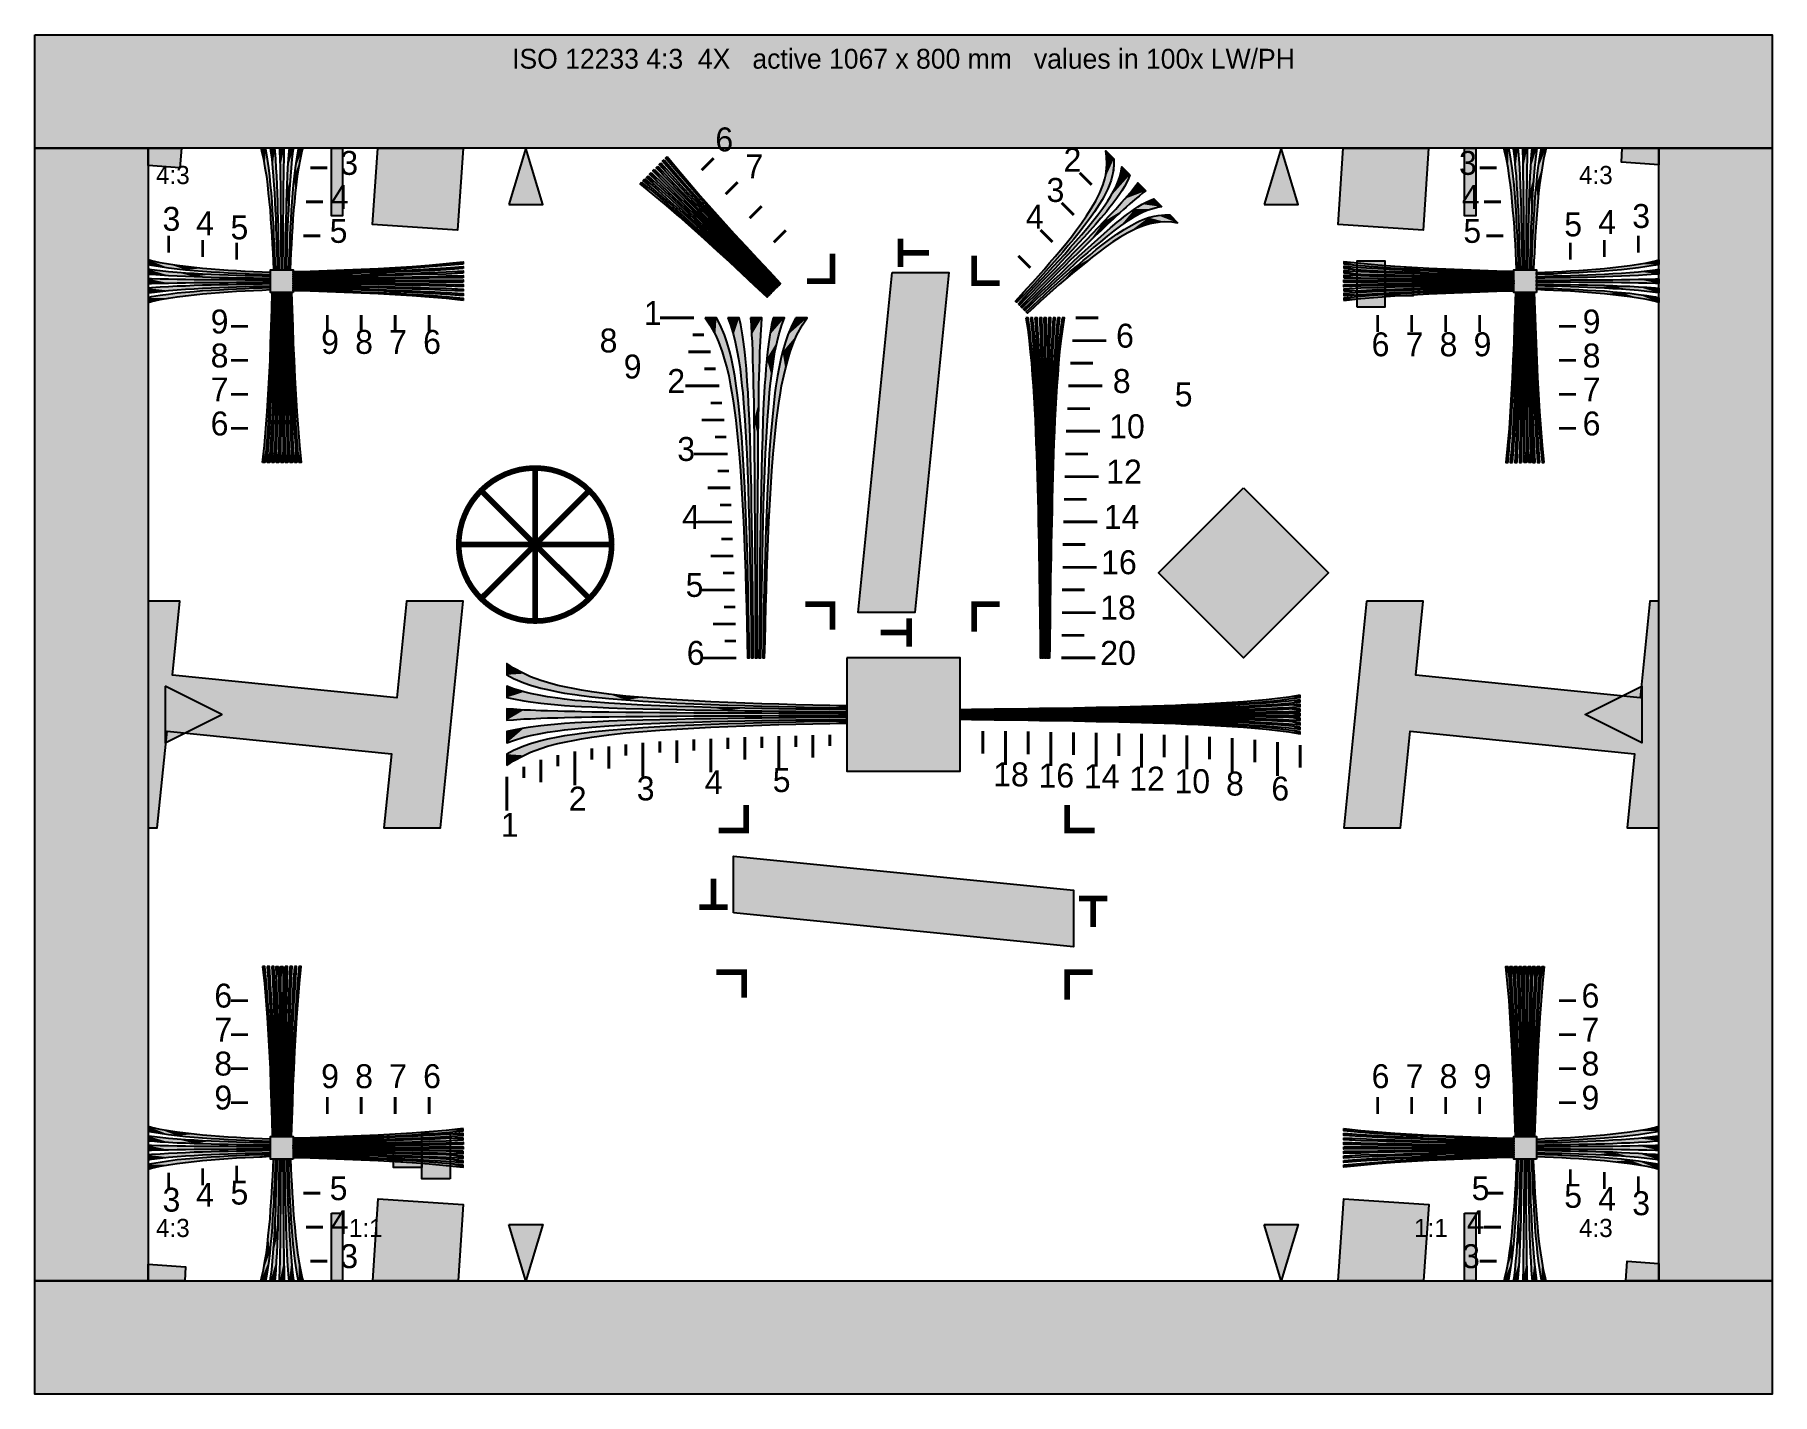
# Model space of a CAD drawing. Header units: millimetres. Extents: x 178 to 1404, y 24 to 984.
import ezdxf
from ezdxf.enums import TextEntityAlignment as Align

# ---------------------------------------------------------------- set-up
doc = ezdxf.new("R2010")
doc.units = ezdxf.units.MM
for name, color, linetype in [('CENTER', 7, 'Continuous'), ('FRAME', 7, 'Continuous'), ('LABELS', 7, 'Continuous'), ('NOTES', 7, 'Continuous'), ('PERIPHERY', 7, 'Continuous'), ('SFR', 7, 'Continuous')]:
    doc.layers.add(name, color=color, linetype=linetype)

msp = doc.modelspace()

# ---------------------------------------------------------------- texts
at = {"layer": 'LABELS', "color": 250}
for s, height, p in [('6', 16.9, (658.3, 901.9)), ('3', 16.9, (393.5, 885.3)), ('7', 16.9, (679.5, 882.8)), ('2', 16.9, (904.1, 887.5)), ('3', 16.9, (1183.3, 885.3)), ('4:3', 12.8, (263.4, 878.8)), ('3', 16.9, (892.1, 866.2)), ('4:3', 12.8, (1268, 878.8)), ('4', 16.9, (386.9, 861.3)), ('4', 16.9, (1185.3, 861.3)), ('3', 16.9, (268, 845.8)), ('4', 16.9, (291.7, 842.7)), ('4', 16.9, (877.5, 847.3)), ('5', 16.9, (1257.6, 841.9)), ('4', 16.9, (1281.6, 843.5)), ('3', 16.9, (1305.6, 847.8)), ('5', 16.9, (316, 839.8)), ('5', 16.9, (386, 837.3)), ('5', 16.9, (1186.4, 837.3)), ('9', 16.9, (302, 773.3)), ('1', 16.9, (607.8, 779.3)), ('9', 16.9, (1270.6, 773.3)), ('9', 16.9, (380, 758.9)), ('8', 16.9, (404, 758.9)), ('7', 16.9, (428, 758.9)), ('6', 16.9, (452, 758.9)), ('8', 16.9, (576.6, 759.9)), ('6', 16.9, (941.2, 763.3)), ('6', 16.9, (1121.6, 757.2)), ('7', 16.9, (1145.6, 757.2)), ('8', 16.9, (1169.6, 757.2)), ('9', 16.9, (1193.6, 757.2)), ('8', 16.9, (302, 749.3)), ('8', 16.9, (1270.6, 749.3)), ('9', 16.9, (593.6, 741.5)), ('2', 16.9, (624.4, 731.3)), ('8', 16.9, (938.9, 731.3)), ('7', 16.9, (302, 725.3)), ('5', 16.9, (982.6, 721.8)), ('7', 16.9, (1270.6, 725.3)), ('6', 16.9, (302, 701.3)), ('10', 16.93, (936.3, 699.3)), ('6', 16.9, (1270.6, 701.3)), ('3', 16.9, (631.4, 683.3)), ('12', 16.93, (934.2, 667.3)), ('4', 16.9, (634.8, 635.3)), ('14', 16.93, (932.5, 635.3)), ('16', 16.93, (930.6, 603.3)), ('5', 16.9, (637.3, 587.3)), ('18', 16.93, (930, 571.3)), ('6', 16.9, (638.1, 539.3)), ('20', 16.93, (930, 539.3)), ('5', 16.9, (698.8, 449.5)), ('18', 16.93, (854.4, 453.5)), ('16', 16.93, (886.4, 452.7)), ('14', 16.93, (918.4, 452.2)), ('12', 16.93, (950.4, 450.5)), ('3', 16.9, (602.8, 443.6)), ('4', 16.9, (650.8, 448)), ('10', 16.93, (982.4, 448.7)), ('8', 16.9, (1018.8, 447)), ('6', 16.9, (1050.8, 443.5)), ('2', 16.9, (554.8, 436.4)), ('1', 16.9, (506.8, 417.9)), ('6', 16.9, (304.6, 297.3)), ('6', 16.9, (1269.8, 297.3)), ('7', 16.9, (304.6, 273.3)), ('7', 16.9, (1269.8, 273.3)), ('8', 16.9, (304.6, 249.3)), ('9', 16.9, (380, 240.4)), ('8', 16.9, (404, 240.4)), ('6', 16.9, (452, 240.4)), ('6', 16.9, (1121.6, 240.4)), ('8', 16.9, (1169.6, 240.4)), ('9', 16.9, (1193.6, 240.4)), ('8', 16.9, (1269.8, 249.3)), ('7', 16.9, (428, 240.4)), ('7', 16.9, (1145.6, 240.4)), ('9', 16.9, (304.6, 225.3)), ('9', 16.9, (1269.8, 225.3)), ('4', 16.9, (291.7, 156.6)), ('5', 16.9, (316, 158.2)), ('5', 16.9, (386, 161.3)), ('5', 16.9, (1192.2, 161.3)), ('5', 16.9, (1257.6, 155.9)), ('3', 16.9, (268, 153.2)), ('4', 16.9, (1281.6, 153.8)), ('3', 16.9, (1305.6, 150.7)), ('4:3', 12.8, (263.4, 135.3)), ('4', 16.9, (386.9, 137.3)), ('1:1', 12.8, (399.6, 135.3)), ('1:1', 12.8, (1151.6, 135.3)), ('4', 16.9, (1188.8, 137.3)), ('4:3', 12.8, (1268, 135.3)), ('3', 16.9, (393.5, 113.3)), ('3', 16.9, (1185.5, 113.3))]:
    msp.add_text(s, height=height, dxfattribs=at).set_placement(p)
at = {"layer": 'NOTES', "color": 250}
msp.add_text('ISO 12233 4:3  4X   active 1067 x 800 mm   values in 100x LW/PH', height=14, dxfattribs=at).set_placement((791.1, 967.3), align=Align.MIDDLE_CENTER)

# ---------------------------------------------------------------- hatches: boundary and pattern name
at = {"layer": 'CENTER', "true_color": 0x000000}
h = msp.add_hatch(color=7, dxfattribs=at)
h.dxf.hatch_style = 1
h.paths.add_polyline_path([(651.1, 784.3), (654.4, 779.5), (658.3, 772.3), (660.4, 767.5), (663.1, 760.3), (664.6, 755.5), (666.6, 748.3), (667.7, 743.5), (669.1, 736.3), (670, 731.5), (671.1, 724.2), (672.7, 712.2), (674, 700.2), (675.1, 688.2), (676, 676.2), (676.8, 664.2), (677.5, 652.2), (678.1, 640.2), (678.6, 628.2), (679.1, 616.2), (679.6, 604.2), (679.9, 592.2), (680.3, 580.2), (680.6, 568.2), (680.8, 556.2), (681.1, 544.2), (682.4, 544.2), (682.2, 556.2), (682, 568.2), (681.8, 580.2), (681.5, 592.2), (681.2, 604.2), (680.9, 616.2), (680.5, 628.2), (680.1, 640.2), (679.6, 652.2), (679.1, 664.2), (678.5, 676.2), (677.8, 688.2), (676.9, 700.2), (675.9, 712.2), (674.7, 724.2), (673.8, 731.5), (673.1, 736.3), (672, 743.5), (671.1, 748.3), (669.6, 755.5), (668.4, 760.3), (666.4, 767.5), (664.7, 772.3), (661.7, 779.5), (659.1, 784.3), (651.1, 784.3), (651.1, 784.3)])
h = msp.add_hatch(color=7, dxfattribs=at)
h.dxf.hatch_style = 1
h.paths.add_polyline_path([(667.1, 784.3), (668.9, 779.5), (671.1, 772.3), (672.3, 767.5), (673.8, 760.3), (674.6, 755.5), (675.7, 748.3), (676.3, 743.5), (677.1, 736.3), (677.6, 731.5), (678.2, 724.2), (679.1, 712.2), (679.8, 700.2), (680.4, 688.2), (681, 676.2), (681.4, 664.2), (681.8, 652.2), (682.1, 640.2), (682.4, 628.2), (682.7, 616.2), (682.9, 604.2), (683.1, 592.2), (683.3, 580.2), (683.5, 568.2), (683.6, 556.2), (683.8, 544.2), (685.1, 544.2), (685, 556.2), (684.9, 568.2), (684.8, 580.2), (684.7, 592.2), (684.6, 604.2), (684.4, 616.2), (684.3, 628.2), (684.1, 640.2), (683.9, 652.2), (683.7, 664.2), (683.4, 676.2), (683.1, 688.2), (682.8, 700.2), (682.3, 712.2), (681.8, 724.2), (681.4, 731.5), (681.1, 736.3), (680.6, 743.5), (680.3, 748.3), (679.6, 755.5), (679.1, 760.3), (678.2, 767.5), (677.5, 772.3), (676.2, 779.5), (675.1, 784.3), (667.1, 784.3), (667.1, 784.3)])
h = msp.add_hatch(color=7, dxfattribs=at)
h.dxf.hatch_style = 1
h.paths.add_polyline_path([(683.1, 784.3), (683.5, 779.5), (683.9, 772.3), (684.2, 767.5), (684.4, 760.3), (684.6, 755.5), (684.8, 748.3), (685, 743.5), (685.1, 736.3), (685.2, 731.5), (685.4, 724.2), (685.5, 712.2), (685.7, 700.2), (685.8, 688.2), (685.9, 676.2), (686, 664.2), (686, 652.2), (686.1, 640.2), (686.2, 628.2), (686.2, 616.2), (686.3, 604.2), (686.3, 592.2), (686.4, 580.2), (686.4, 568.2), (686.4, 556.2), (686.4, 544.2), (687.8, 544.2), (687.8, 556.2), (687.8, 568.2), (687.9, 580.2), (687.9, 592.2), (688, 604.2), (688, 616.2), (688.1, 628.2), (688.1, 640.2), (688.2, 652.2), (688.3, 664.2), (688.4, 676.2), (688.4, 688.2), (688.6, 700.2), (688.7, 712.2), (688.9, 724.2), (689, 731.5), (689.1, 736.3), (689.3, 743.5), (689.4, 748.3), (689.6, 755.5), (689.8, 760.3), (690.1, 767.5), (690.3, 772.3), (690.8, 779.5), (691.1, 784.3), (683.1, 784.3), (683.1, 784.3)])
h = msp.add_hatch(color=7, dxfattribs=at)
h.dxf.hatch_style = 1
h.paths.add_polyline_path([(699.1, 784.3), (698, 779.5), (696.7, 772.3), (696, 767.5), (695.1, 760.3), (694.6, 755.5), (694, 748.3), (693.6, 743.5), (693.1, 736.3), (692.8, 731.5), (692.4, 724.2), (691.9, 712.2), (691.5, 700.2), (691.1, 688.2), (690.8, 676.2), (690.6, 664.2), (690.3, 652.2), (690.1, 640.2), (690, 628.2), (689.8, 616.2), (689.6, 604.2), (689.5, 592.2), (689.4, 580.2), (689.3, 568.2), (689.2, 556.2), (689.1, 544.2), (690.4, 544.2), (690.6, 556.2), (690.8, 568.2), (690.9, 580.2), (691.1, 592.2), (691.3, 604.2), (691.6, 616.2), (691.8, 628.2), (692.1, 640.2), (692.4, 652.2), (692.8, 664.2), (693.3, 676.2), (693.8, 688.2), (694.4, 700.2), (695.1, 712.2), (696, 724.2), (696.6, 731.5), (697.1, 736.3), (697.9, 743.5), (698.6, 748.3), (699.6, 755.5), (700.4, 760.3), (701.9, 767.5), (703.1, 772.3), (705.3, 779.5), (707.1, 784.3), (699.1, 784.3), (699.1, 784.3)])
h = msp.add_hatch(color=7, dxfattribs=at)
h.dxf.hatch_style = 1
h.paths.add_polyline_path([(715.1, 784.3), (712.6, 779.5), (709.5, 772.3), (707.9, 767.5), (705.8, 760.3), (704.6, 755.5), (703.1, 748.3), (702.2, 743.5), (701.1, 736.3), (700.4, 731.5), (699.6, 724.2), (698.3, 712.2), (697.3, 700.2), (696.4, 688.2), (695.7, 676.2), (695.1, 664.2), (694.6, 652.2), (694.1, 640.2), (693.7, 628.2), (693.4, 616.2), (693, 604.2), (692.7, 592.2), (692.4, 580.2), (692.2, 568.2), (692, 556.2), (691.8, 544.2), (693.1, 544.2), (693.4, 556.2), (693.7, 568.2), (694, 580.2), (694.3, 592.2), (694.7, 604.2), (695.1, 616.2), (695.6, 628.2), (696.1, 640.2), (696.7, 652.2), (697.4, 664.2), (698.2, 676.2), (699.1, 688.2), (700.2, 700.2), (701.5, 712.2), (703.1, 724.2), (704.3, 731.5), (705.1, 736.3), (706.6, 743.5), (707.7, 748.3), (709.6, 755.5), (711.1, 760.3), (713.8, 767.5), (715.9, 772.3), (719.8, 779.5), (723.1, 784.3), (715.1, 784.3), (715.1, 784.3)])
h = msp.add_hatch(color=7, dxfattribs=at)
h.dxf.hatch_style = 1
h.paths.add_polyline_path([(877.5, 784.3), (878.8, 776.3), (879.8, 768.2), (880.6, 760.3), (881.4, 752.3), (882, 744.2), (882.6, 736.3), (883.1, 728.3), (883.6, 720.2), (884, 712.2), (884.3, 704.3), (884.6, 696.2), (884.9, 688.2), (885.2, 680.3), (885.4, 672.2), (885.7, 664.2), (885.9, 656.2), (886.1, 648.2), (886.3, 640.2), (886.4, 632.2), (886.6, 624.2), (886.7, 616.2), (886.9, 608.2), (887, 600.2), (887.1, 592.2), (887.2, 584.2), (887.4, 576.2), (887.4, 568.2), (887.6, 560.2), (887.6, 552.2), (887.7, 544.2), (888.1, 544.2), (888, 552.2), (888, 560.2), (887.9, 568.2), (887.8, 576.2), (887.7, 584.2), (887.6, 592.2), (887.5, 600.2), (887.4, 608.2), (887.2, 616.2), (887.1, 624.2), (887, 632.2), (886.8, 640.2), (886.7, 648.2), (886.5, 656.2), (886.3, 664.2), (886.1, 672.2), (885.9, 680.3), (885.7, 688.2), (885.4, 696.2), (885.1, 704.3), (884.8, 712.2), (884.4, 720.2), (884.1, 728.3), (883.6, 736.3), (883.1, 744.2), (882.6, 752.3), (881.9, 760.3), (881.1, 768.2), (880.2, 776.3), (879.1, 784.3), (877.5, 784.3)])
h = msp.add_hatch(color=7, dxfattribs=at)
h.dxf.hatch_style = 1
h.paths.add_polyline_path([(880.7, 784.3), (881.7, 776.3), (882.4, 768.2), (883.1, 760.3), (883.7, 752.3), (884.2, 744.2), (884.6, 736.3), (885, 728.3), (885.4, 720.2), (885.6, 712.2), (885.9, 704.3), (886.2, 696.2), (886.4, 688.2), (886.6, 680.3), (886.8, 672.2), (887, 664.2), (887.1, 656.2), (887.3, 648.2), (887.4, 640.2), (887.5, 632.2), (887.6, 624.2), (887.8, 616.2), (887.9, 608.2), (888, 600.2), (888.1, 592.2), (888.2, 584.2), (888.2, 576.2), (888.3, 568.2), (888.4, 560.2), (888.4, 552.2), (888.5, 544.2), (888.9, 544.2), (888.9, 552.2), (888.8, 560.2), (888.8, 568.2), (888.7, 576.2), (888.6, 584.2), (888.5, 592.2), (888.4, 600.2), (888.4, 608.2), (888.3, 616.2), (888.2, 624.2), (888.1, 632.2), (888, 640.2), (887.9, 648.2), (887.7, 656.2), (887.6, 664.2), (887.4, 672.2), (887.3, 680.3), (887.1, 688.2), (886.9, 696.2), (886.7, 704.3), (886.5, 712.2), (886.2, 720.2), (886, 728.3), (885.6, 736.3), (885.2, 744.2), (884.8, 752.3), (884.4, 760.3), (883.8, 768.2), (883.1, 776.3), (882.3, 784.3), (880.7, 784.3)])
h = msp.add_hatch(color=7, dxfattribs=at)
h.dxf.hatch_style = 1
h.paths.add_polyline_path([(883.9, 784.3), (884.6, 776.3), (885.1, 768.2), (885.6, 760.3), (886, 752.3), (886.3, 744.2), (886.6, 736.3), (886.9, 728.3), (887.1, 720.2), (887.3, 712.2), (887.5, 704.3), (887.7, 696.2), (887.8, 688.2), (888, 680.3), (888.1, 672.2), (888.2, 664.2), (888.4, 656.2), (888.4, 648.2), (888.6, 640.2), (888.6, 632.2), (888.7, 624.2), (888.8, 616.2), (888.9, 608.2), (888.9, 600.2), (889, 592.2), (889.1, 584.2), (889.1, 576.2), (889.2, 568.2), (889.2, 560.2), (889.3, 552.2), (889.3, 544.2), (889.7, 544.2), (889.7, 552.2), (889.6, 560.2), (889.6, 568.2), (889.6, 576.2), (889.5, 584.2), (889.5, 592.2), (889.4, 600.2), (889.4, 608.2), (889.3, 616.2), (889.2, 624.2), (889.2, 632.2), (889.1, 640.2), (889, 648.2), (889, 656.2), (888.9, 664.2), (888.8, 672.2), (888.7, 680.3), (888.6, 688.2), (888.4, 696.2), (888.3, 704.3), (888.2, 712.2), (888, 720.2), (887.8, 728.3), (887.6, 736.3), (887.4, 744.2), (887.1, 752.3), (886.8, 760.3), (886.4, 768.2), (886, 776.3), (885.5, 784.3), (883.9, 784.3)])
h = msp.add_hatch(color=7, dxfattribs=at)
h.dxf.hatch_style = 1
h.paths.add_polyline_path([(887.1, 784.3), (887.5, 776.3), (887.8, 768.2), (888, 760.3), (888.3, 752.3), (888.4, 744.2), (888.6, 736.3), (888.8, 728.3), (888.9, 720.2), (889, 712.2), (889.1, 704.3), (889.2, 696.2), (889.3, 688.2), (889.4, 680.3), (889.4, 672.2), (889.5, 664.2), (889.6, 656.2), (889.6, 648.2), (889.7, 640.2), (889.8, 632.2), (889.8, 624.2), (889.8, 616.2), (889.9, 608.2), (889.9, 600.2), (890, 592.2), (890, 584.2), (890, 576.2), (890, 568.2), (890.1, 560.2), (890.1, 552.2), (890.1, 544.2), (890.5, 544.2), (890.5, 552.2), (890.5, 560.2), (890.5, 568.2), (890.4, 576.2), (890.4, 584.2), (890.4, 592.2), (890.4, 600.2), (890.4, 608.2), (890.4, 616.2), (890.3, 624.2), (890.3, 632.2), (890.3, 640.2), (890.2, 648.2), (890.2, 656.2), (890.2, 664.2), (890.1, 672.2), (890.1, 680.3), (890, 688.2), (890, 696.2), (889.9, 704.3), (889.8, 712.2), (889.8, 720.2), (889.7, 728.3), (889.6, 736.3), (889.5, 744.2), (889.4, 752.3), (889.3, 760.3), (889.1, 768.2), (888.9, 776.3), (888.7, 784.3), (887.1, 784.3)])
h = msp.add_hatch(color=7, dxfattribs=at)
h.dxf.hatch_style = 1
h.paths.add_polyline_path([(890.3, 784.3), (890.4, 776.3), (890.4, 768.2), (890.5, 760.3), (890.6, 752.3), (890.6, 744.2), (890.6, 736.3), (890.6, 728.3), (890.7, 720.2), (890.7, 712.2), (890.7, 704.3), (890.7, 696.2), (890.8, 688.2), (890.8, 680.3), (890.8, 672.2), (890.8, 664.2), (890.8, 656.2), (890.8, 648.2), (890.8, 640.2), (890.8, 632.2), (890.8, 624.2), (890.9, 616.2), (890.9, 608.2), (890.9, 600.2), (890.9, 592.2), (890.9, 584.2), (890.9, 576.2), (890.9, 568.2), (890.9, 560.2), (890.9, 552.2), (890.9, 544.2), (891.3, 544.2), (891.3, 552.2), (891.3, 560.2), (891.3, 568.2), (891.4, 576.2), (891.4, 584.2), (891.4, 592.2), (891.4, 600.2), (891.4, 608.2), (891.4, 616.2), (891.4, 624.2), (891.4, 632.2), (891.4, 640.2), (891.4, 648.2), (891.4, 656.2), (891.4, 664.2), (891.4, 672.2), (891.5, 680.3), (891.5, 688.2), (891.5, 696.2), (891.5, 704.3), (891.6, 712.2), (891.6, 720.2), (891.6, 728.3), (891.6, 736.3), (891.6, 744.2), (891.7, 752.3), (891.7, 760.3), (891.8, 768.2), (891.8, 776.3), (891.9, 784.3), (890.3, 784.3)])
h = msp.add_hatch(color=7, dxfattribs=at)
h.dxf.hatch_style = 1
h.paths.add_polyline_path([(893.5, 784.3), (893.3, 776.3), (893.1, 768.2), (893, 760.3), (892.8, 752.3), (892.7, 744.2), (892.6, 736.3), (892.5, 728.3), (892.4, 720.2), (892.4, 712.2), (892.3, 704.3), (892.3, 696.2), (892.2, 688.2), (892.2, 680.3), (892.1, 672.2), (892.1, 664.2), (892, 656.2), (892, 648.2), (892, 640.2), (892, 632.2), (891.9, 624.2), (891.9, 616.2), (891.9, 608.2), (891.8, 600.2), (891.8, 592.2), (891.8, 584.2), (891.8, 576.2), (891.8, 568.2), (891.8, 560.2), (891.7, 552.2), (891.7, 544.2), (892.1, 544.2), (892.2, 552.2), (892.2, 560.2), (892.2, 568.2), (892.2, 576.2), (892.3, 584.2), (892.3, 592.2), (892.3, 600.2), (892.4, 608.2), (892.4, 616.2), (892.4, 624.2), (892.5, 632.2), (892.6, 640.2), (892.6, 648.2), (892.6, 656.2), (892.7, 664.2), (892.8, 672.2), (892.8, 680.3), (892.9, 688.2), (893, 696.2), (893.1, 704.3), (893.2, 712.2), (893.4, 720.2), (893.5, 728.3), (893.6, 736.3), (893.8, 744.2), (894, 752.3), (894.2, 760.3), (894.4, 768.2), (894.8, 776.3), (895.1, 784.3), (893.5, 784.3)])
h = msp.add_hatch(color=7, dxfattribs=at)
h.dxf.hatch_style = 1
h.paths.add_polyline_path([(896.7, 784.3), (896.2, 776.3), (895.8, 768.2), (895.4, 760.3), (895.1, 752.3), (894.8, 744.2), (894.6, 736.3), (894.4, 728.3), (894.2, 720.2), (894.1, 712.2), (893.9, 704.3), (893.8, 696.2), (893.7, 688.2), (893.6, 680.3), (893.4, 672.2), (893.4, 664.2), (893.3, 656.2), (893.2, 648.2), (893.1, 640.2), (893, 632.2), (893, 624.2), (892.9, 616.2), (892.9, 608.2), (892.8, 600.2), (892.8, 592.2), (892.7, 584.2), (892.7, 576.2), (892.6, 568.2), (892.6, 560.2), (892.6, 552.2), (892.5, 544.2), (892.9, 544.2), (893, 552.2), (893, 560.2), (893.1, 568.2), (893.1, 576.2), (893.2, 584.2), (893.2, 592.2), (893.3, 600.2), (893.4, 608.2), (893.4, 616.2), (893.5, 624.2), (893.6, 632.2), (893.7, 640.2), (893.8, 648.2), (893.9, 656.2), (894, 664.2), (894.1, 672.2), (894.2, 680.3), (894.4, 688.2), (894.6, 696.2), (894.7, 704.3), (894.9, 712.2), (895.1, 720.2), (895.4, 728.3), (895.6, 736.3), (895.9, 744.2), (896.3, 752.3), (896.6, 760.3), (897.1, 768.2), (897.7, 776.3), (898.3, 784.3), (896.7, 784.3)])
h = msp.add_hatch(color=7, dxfattribs=at)
h.dxf.hatch_style = 1
h.paths.add_polyline_path([(899.9, 784.3), (899.1, 776.3), (898.4, 768.2), (897.9, 760.3), (897.4, 752.3), (897, 744.2), (896.6, 736.3), (896.3, 728.3), (896, 720.2), (895.8, 712.2), (895.5, 704.3), (895.3, 696.2), (895.1, 688.2), (895, 680.3), (894.8, 672.2), (894.6, 664.2), (894.5, 656.2), (894.4, 648.2), (894.3, 640.2), (894.2, 632.2), (894, 624.2), (894, 616.2), (893.9, 608.2), (893.8, 600.2), (893.7, 592.2), (893.6, 584.2), (893.6, 576.2), (893.5, 568.2), (893.4, 560.2), (893.4, 552.2), (893.3, 544.2), (893.7, 544.2), (893.8, 552.2), (893.8, 560.2), (893.9, 568.2), (894, 576.2), (894.1, 584.2), (894.2, 592.2), (894.3, 600.2), (894.4, 608.2), (894.5, 616.2), (894.6, 624.2), (894.7, 632.2), (894.8, 640.2), (895, 648.2), (895.1, 656.2), (895.3, 664.2), (895.4, 672.2), (895.6, 680.3), (895.8, 688.2), (896.1, 696.2), (896.3, 704.3), (896.6, 712.2), (896.9, 720.2), (897.2, 728.3), (897.6, 736.3), (898, 744.2), (898.6, 752.3), (899.1, 760.3), (899.8, 768.2), (900.6, 776.3), (901.5, 784.3), (899.9, 784.3)])
h = msp.add_hatch(color=7, dxfattribs=at)
h.dxf.hatch_style = 1
h.paths.add_polyline_path([(903.1, 784.3), (902, 776.3), (901.1, 768.2), (900.4, 760.3), (899.7, 752.3), (899.1, 744.2), (898.6, 736.3), (898.2, 728.3), (897.8, 720.2), (897.4, 712.2), (897.1, 704.3), (896.8, 696.2), (896.6, 688.2), (896.3, 680.3), (896.1, 672.2), (895.9, 664.2), (895.7, 656.2), (895.6, 648.2), (895.4, 640.2), (895.2, 632.2), (895.1, 624.2), (895, 616.2), (894.9, 608.2), (894.8, 600.2), (894.6, 592.2), (894.6, 584.2), (894.4, 576.2), (894.4, 568.2), (894.3, 560.2), (894.2, 552.2), (894.1, 544.2), (894.5, 544.2), (894.6, 552.2), (894.7, 560.2), (894.8, 568.2), (894.9, 576.2), (895, 584.2), (895.1, 592.2), (895.2, 600.2), (895.4, 608.2), (895.5, 616.2), (895.6, 624.2), (895.8, 632.2), (896, 640.2), (896.2, 648.2), (896.4, 656.2), (896.6, 664.2), (896.8, 672.2), (897, 680.3), (897.3, 688.2), (897.6, 696.2), (897.9, 704.3), (898.3, 712.2), (898.7, 720.2), (899.1, 728.3), (899.6, 736.3), (900.2, 744.2), (900.8, 752.3), (901.6, 760.3), (902.4, 768.2), (903.5, 776.3), (904.7, 784.3), (903.1, 784.3)])
h = msp.add_hatch(color=7, dxfattribs=at)
h.dxf.hatch_style = 1
h.paths.add_polyline_path([(511.1, 532.3), (515.9, 529.7), (523.1, 526.7), (527.9, 525), (535.1, 522.9), (539.9, 521.8), (547.1, 520.3), (551.9, 519.4), (559.1, 518.3), (563.9, 517.6), (571.1, 516.7), (583.1, 515.5), (595.1, 514.5), (607.1, 513.6), (619.1, 512.9), (631.1, 512.3), (643.1, 511.7), (655.1, 511.3), (667.1, 510.9), (679.1, 510.5), (691.1, 510.1), (703.1, 509.9), (715.1, 509.6), (727.1, 509.3), (739.1, 509.1), (751.1, 508.9), (751.1, 510.3), (739.1, 510.5), (727.1, 510.8), (715.1, 511.1), (703.1, 511.5), (691.1, 511.8), (679.1, 512.3), (667.1, 512.7), (655.1, 513.3), (643.1, 513.9), (631.1, 514.5), (619.1, 515.3), (607.1, 516.3), (595.1, 517.3), (583.1, 518.7), (571.1, 520.3), (563.9, 521.4), (559.1, 522.3), (551.9, 523.7), (547.1, 524.8), (539.9, 526.8), (535.1, 528.3), (527.9, 530.9), (523.1, 533.1), (515.9, 537), (511.1, 540.3), (511.1, 532.3), (511.1, 532.3)])
h = msp.add_hatch(color=7, dxfattribs=at)
h.dxf.hatch_style = 1
h.paths.add_polyline_path([(751.1, 544.3), (751.1, 464.2), (831.1, 464.2), (831.1, 544.3), (751.1, 544.3)])
h = msp.add_hatch(color=7, dxfattribs=at)
h.dxf.hatch_style = 1
h.paths.add_polyline_path([(511.1, 516.3), (515.9, 515.2), (523.1, 513.8), (527.9, 513.1), (535.1, 512.2), (539.9, 511.8), (547.1, 511.1), (551.9, 510.7), (559.1, 510.2), (563.9, 510), (571.1, 509.6), (583.1, 509), (595.1, 508.6), (607.1, 508.2), (619.1, 507.9), (631.1, 507.7), (643.1, 507.4), (655.1, 507.2), (667.1, 507.1), (679.1, 506.9), (691.1, 506.8), (703.1, 506.6), (715.1, 506.5), (727.1, 506.4), (739.1, 506.3), (751.1, 506.2), (751.1, 507.6), (739.1, 507.7), (727.1, 507.9), (715.1, 508), (703.1, 508.2), (691.1, 508.4), (679.1, 508.7), (667.1, 509), (655.1, 509.2), (643.1, 509.6), (631.1, 510), (619.1, 510.4), (607.1, 510.9), (595.1, 511.5), (583.1, 512.2), (571.1, 513.1), (563.9, 513.8), (559.1, 514.2), (551.9, 515), (547.1, 515.7), (539.9, 516.8), (535.1, 517.6), (527.9, 519), (523.1, 520.2), (515.9, 522.4), (511.1, 524.2), (511.1, 516.3), (511.1, 516.3)])
h = msp.add_hatch(color=7, dxfattribs=at)
h.dxf.hatch_style = 1
h.paths.add_polyline_path([(1071.1, 517.8), (1063.1, 516.6), (1055.1, 515.6), (1047.1, 514.7), (1039.1, 514), (1031.1, 513.3), (1023.1, 512.7), (1015.1, 512.2), (1007.1, 511.8), (999.1, 511.4), (991.1, 511), (983.1, 510.7), (975.1, 510.4), (967.1, 510.2), (959.1, 509.9), (951.1, 509.7), (943.1, 509.5), (935.1, 509.3), (927.1, 509.1), (919.1, 508.9), (911.1, 508.8), (903.1, 508.6), (895.1, 508.5), (887.1, 508.4), (879.1, 508.2), (871.1, 508.1), (863.1, 508), (855.1, 507.9), (847.1, 507.8), (839.1, 507.7), (831.1, 507.6), (831.1, 507.2), (839.1, 507.3), (847.1, 507.4), (855.1, 507.5), (863.1, 507.6), (871.1, 507.7), (879.1, 507.8), (887.1, 507.9), (895.1, 508), (903.1, 508.1), (911.1, 508.2), (919.1, 508.4), (927.1, 508.5), (935.1, 508.7), (943.1, 508.8), (951.1, 509), (959.1, 509.2), (967.1, 509.5), (975.1, 509.7), (983.1, 510), (991.1, 510.2), (999.1, 510.6), (1007.1, 510.9), (1015.1, 511.3), (1023.1, 511.7), (1031.1, 512.3), (1039.1, 512.8), (1047.1, 513.5), (1055.1, 514.2), (1063.1, 515.2), (1071.1, 516.2), (1071.1, 517.8)])
h = msp.add_hatch(color=7, dxfattribs=at)
h.dxf.hatch_style = 1
h.paths.add_polyline_path([(511.1, 500.3), (515.9, 500.6), (523.1, 501.1), (527.9, 501.3), (535.1, 501.6), (539.9, 501.8), (547.1, 502), (551.9, 502.1), (559.1, 502.3), (563.9, 502.3), (571.1, 502.5), (583.1, 502.7), (595.1, 502.8), (607.1, 502.9), (619.1, 503), (631.1, 503.1), (643.1, 503.2), (655.1, 503.3), (667.1, 503.3), (679.1, 503.4), (691.1, 503.4), (703.1, 503.5), (715.1, 503.5), (727.1, 503.5), (739.1, 503.6), (751.1, 503.6), (751.1, 504.9), (739.1, 504.9), (727.1, 505), (715.1, 505), (703.1, 505), (691.1, 505.1), (679.1, 505.1), (667.1, 505.2), (655.1, 505.2), (643.1, 505.3), (631.1, 505.4), (619.1, 505.5), (607.1, 505.6), (595.1, 505.7), (583.1, 505.9), (571.1, 506), (563.9, 506.2), (559.1, 506.3), (551.9, 506.4), (547.1, 506.5), (539.9, 506.8), (535.1, 506.9), (527.9, 507.2), (523.1, 507.4), (515.9, 507.9), (511.1, 508.2), (511.1, 500.3), (511.1, 500.3)])
h = msp.add_hatch(color=7, dxfattribs=at)
h.dxf.hatch_style = 1
h.paths.add_polyline_path([(1071.1, 514.7), (1063.1, 513.7), (1055.1, 512.9), (1047.1, 512.3), (1039.1, 511.7), (1031.1, 511.2), (1023.1, 510.7), (1015.1, 510.4), (1007.1, 510), (999.1, 509.7), (991.1, 509.5), (983.1, 509.2), (975.1, 509), (967.1, 508.8), (959.1, 508.6), (951.1, 508.4), (943.1, 508.3), (935.1, 508.1), (927.1, 508), (919.1, 507.9), (911.1, 507.7), (903.1, 507.6), (895.1, 507.5), (887.1, 507.4), (879.1, 507.3), (871.1, 507.2), (863.1, 507.1), (855.1, 507), (847.1, 507), (839.1, 506.9), (831.1, 506.8), (831.1, 506.4), (839.1, 506.5), (847.1, 506.6), (855.1, 506.6), (863.1, 506.7), (871.1, 506.8), (879.1, 506.8), (887.1, 506.9), (895.1, 507), (903.1, 507.1), (911.1, 507.2), (919.1, 507.3), (927.1, 507.4), (935.1, 507.5), (943.1, 507.7), (951.1, 507.8), (959.1, 507.9), (967.1, 508.1), (975.1, 508.3), (983.1, 508.5), (991.1, 508.7), (999.1, 508.9), (1007.1, 509.1), (1015.1, 509.4), (1023.1, 509.7), (1031.1, 510.1), (1039.1, 510.5), (1047.1, 511), (1055.1, 511.6), (1063.1, 512.3), (1071.1, 513.1), (1071.1, 514.7)])
h = msp.add_hatch(color=7, dxfattribs=at)
h.dxf.hatch_style = 1
h.paths.add_polyline_path([(1071.1, 511.5), (1063.1, 510.8), (1055.1, 510.3), (1047.1, 509.8), (1039.1, 509.4), (1031.1, 509), (1023.1, 508.7), (1015.1, 508.5), (1007.1, 508.2), (999.1, 508), (991.1, 507.8), (983.1, 507.7), (975.1, 507.5), (967.1, 507.4), (959.1, 507.2), (951.1, 507.1), (943.1, 507), (935.1, 506.9), (927.1, 506.8), (919.1, 506.7), (911.1, 506.6), (903.1, 506.6), (895.1, 506.5), (887.1, 506.4), (879.1, 506.4), (871.1, 506.3), (863.1, 506.2), (855.1, 506.2), (847.1, 506.1), (839.1, 506.1), (831.1, 506), (831.1, 505.6), (839.1, 505.7), (847.1, 505.7), (855.1, 505.8), (863.1, 505.8), (871.1, 505.8), (879.1, 505.9), (887.1, 505.9), (895.1, 506), (903.1, 506), (911.1, 506.1), (919.1, 506.2), (927.1, 506.2), (935.1, 506.3), (943.1, 506.4), (951.1, 506.5), (959.1, 506.6), (967.1, 506.7), (975.1, 506.8), (983.1, 506.9), (991.1, 507), (999.1, 507.2), (1007.1, 507.4), (1015.1, 507.5), (1023.1, 507.7), (1031.1, 508), (1039.1, 508.2), (1047.1, 508.6), (1055.1, 508.9), (1063.1, 509.3), (1071.1, 509.8), (1071.1, 511.5)])
h = msp.add_hatch(color=7, dxfattribs=at)
h.dxf.hatch_style = 1
h.paths.add_polyline_path([(1071.1, 508.3), (1063.1, 507.9), (1055.1, 507.6), (1047.1, 507.3), (1039.1, 507.1), (1031.1, 506.9), (1023.1, 506.7), (1015.1, 506.6), (1007.1, 506.5), (999.1, 506.4), (991.1, 506.2), (983.1, 506.2), (975.1, 506), (967.1, 506), (959.1, 505.9), (951.1, 505.8), (943.1, 505.8), (935.1, 505.7), (927.1, 505.7), (919.1, 505.6), (911.1, 505.6), (903.1, 505.5), (895.1, 505.5), (887.1, 505.5), (879.1, 505.4), (871.1, 505.4), (863.1, 505.4), (855.1, 505.3), (847.1, 505.3), (839.1, 505.3), (831.1, 505.3), (831.1, 504.9), (839.1, 504.9), (847.1, 504.9), (855.1, 504.9), (863.1, 504.9), (871.1, 504.9), (879.1, 505), (887.1, 505), (895.1, 505), (903.1, 505), (911.1, 505.1), (919.1, 505.1), (927.1, 505.1), (935.1, 505.1), (943.1, 505.2), (951.1, 505.2), (959.1, 505.2), (967.1, 505.3), (975.1, 505.3), (983.1, 505.4), (991.1, 505.4), (999.1, 505.5), (1007.1, 505.6), (1015.1, 505.6), (1023.1, 505.7), (1031.1, 505.8), (1039.1, 506), (1047.1, 506.1), (1055.1, 506.2), (1063.1, 506.4), (1071.1, 506.6), (1071.1, 508.3)])
h = msp.add_hatch(color=7, dxfattribs=at)
h.dxf.hatch_style = 1
h.paths.add_polyline_path([(1071.1, 505.1), (1063.1, 505), (1055.1, 504.9), (1047.1, 504.8), (1039.1, 504.8), (1031.1, 504.8), (1023.1, 504.7), (1015.1, 504.7), (1007.1, 504.7), (999.1, 504.7), (991.1, 504.7), (983.1, 504.7), (975.1, 504.6), (967.1, 504.6), (959.1, 504.6), (951.1, 504.6), (943.1, 504.6), (935.1, 504.5), (927.1, 504.5), (919.1, 504.5), (911.1, 504.5), (903.1, 504.5), (895.1, 504.5), (887.1, 504.5), (879.1, 504.5), (871.1, 504.5), (863.1, 504.5), (855.1, 504.5), (847.1, 504.5), (839.1, 504.5), (831.1, 504.5), (831.1, 504.1), (839.1, 504.1), (847.1, 504.1), (855.1, 504.1), (863.1, 504), (871.1, 504), (879.1, 504), (887.1, 504), (895.1, 504), (903.1, 504), (911.1, 504), (919.1, 504), (927.1, 504), (935.1, 504), (943.1, 503.9), (951.1, 503.9), (959.1, 503.9), (967.1, 503.9), (975.1, 503.9), (983.1, 503.9), (991.1, 503.9), (999.1, 503.8), (1007.1, 503.8), (1015.1, 503.8), (1023.1, 503.7), (1031.1, 503.7), (1039.1, 503.7), (1047.1, 503.7), (1055.1, 503.6), (1063.1, 503.5), (1071.1, 503.5), (1071.1, 505.1)])
h = msp.add_hatch(color=7, dxfattribs=at)
h.dxf.hatch_style = 1
h.paths.add_polyline_path([(1071.1, 501.9), (1063.1, 502.1), (1055.1, 502.3), (1047.1, 502.4), (1039.1, 502.5), (1031.1, 502.7), (1023.1, 502.7), (1015.1, 502.9), (1007.1, 502.9), (999.1, 503), (991.1, 503.1), (983.1, 503.1), (975.1, 503.2), (967.1, 503.2), (959.1, 503.3), (951.1, 503.3), (943.1, 503.3), (935.1, 503.4), (927.1, 503.4), (919.1, 503.4), (911.1, 503.5), (903.1, 503.5), (895.1, 503.5), (887.1, 503.5), (879.1, 503.5), (871.1, 503.6), (863.1, 503.6), (855.1, 503.6), (847.1, 503.6), (839.1, 503.6), (831.1, 503.6), (831.1, 503.2), (839.1, 503.2), (847.1, 503.2), (855.1, 503.2), (863.1, 503.1), (871.1, 503.1), (879.1, 503.1), (887.1, 503), (895.1, 503), (903.1, 503), (911.1, 502.9), (919.1, 502.9), (927.1, 502.8), (935.1, 502.8), (943.1, 502.7), (951.1, 502.7), (959.1, 502.6), (967.1, 502.5), (975.1, 502.5), (983.1, 502.3), (991.1, 502.3), (999.1, 502.1), (1007.1, 502), (1015.1, 501.9), (1023.1, 501.7), (1031.1, 501.6), (1039.1, 501.4), (1047.1, 501.2), (1055.1, 500.9), (1063.1, 500.6), (1071.1, 500.3), (1071.1, 501.9)])
h = msp.add_hatch(color=7, dxfattribs=at)
h.dxf.hatch_style = 1
h.paths.add_polyline_path([(511.1, 484.2), (515.9, 486), (523.1, 488.2), (527.9, 489.5), (535.1, 490.9), (539.9, 491.8), (547.1, 492.8), (551.9, 493.5), (559.1, 494.2), (563.9, 494.7), (571.1, 495.4), (583.1, 496.2), (595.1, 497), (607.1, 497.6), (619.1, 498.1), (631.1, 498.5), (643.1, 498.9), (655.1, 499.3), (667.1, 499.5), (679.1, 499.8), (691.1, 500.1), (703.1, 500.3), (715.1, 500.5), (727.1, 500.6), (739.1, 500.8), (751.1, 500.9), (751.1, 502.3), (739.1, 502.2), (727.1, 502.1), (715.1, 502), (703.1, 501.9), (691.1, 501.7), (679.1, 501.6), (667.1, 501.4), (655.1, 501.3), (643.1, 501.1), (631.1, 500.8), (619.1, 500.6), (607.1, 500.3), (595.1, 499.9), (583.1, 499.5), (571.1, 498.9), (563.9, 498.5), (559.1, 498.3), (551.9, 497.8), (547.1, 497.4), (539.9, 496.8), (535.1, 496.2), (527.9, 495.4), (523.1, 494.6), (515.9, 493.3), (511.1, 492.3), (511.1, 484.2), (511.1, 484.2)])
h = msp.add_hatch(color=7, dxfattribs=at)
h.dxf.hatch_style = 1
h.paths.add_polyline_path([(511.1, 468.3), (515.9, 471.5), (523.1, 475.4), (527.9, 477.6), (535.1, 480.3), (539.9, 481.8), (547.1, 483.7), (551.9, 484.8), (559.1, 486.2), (563.9, 487.1), (571.1, 488.2), (583.1, 489.8), (595.1, 491.2), (607.1, 492.3), (619.1, 493.2), (631.1, 494), (643.1, 494.6), (655.1, 495.3), (667.1, 495.8), (679.1, 496.2), (691.1, 496.7), (703.1, 497.1), (715.1, 497.4), (727.1, 497.7), (739.1, 498), (751.1, 498.2), (751.1, 499.6), (739.1, 499.4), (727.1, 499.2), (715.1, 498.9), (703.1, 498.6), (691.1, 498.4), (679.1, 498), (667.1, 497.6), (655.1, 497.2), (643.1, 496.8), (631.1, 496.2), (619.1, 495.6), (607.1, 494.9), (595.1, 494), (583.1, 493), (571.1, 491.8), (563.9, 490.9), (559.1, 490.2), (551.9, 489.1), (547.1, 488.2), (539.9, 486.8), (535.1, 485.6), (527.9, 483.5), (523.1, 481.8), (515.9, 478.8), (511.1, 476.2), (511.1, 468.3)])
h = msp.add_hatch(color=7, dxfattribs=at)
h.dxf.hatch_style = 1
h.paths.add_polyline_path([(1071.1, 498.6), (1063.1, 499.2), (1055.1, 499.6), (1047.1, 499.9), (1039.1, 500.3), (1031.1, 500.5), (1023.1, 500.7), (1015.1, 501), (1007.1, 501.1), (999.1, 501.3), (991.1, 501.4), (983.1, 501.6), (975.1, 501.7), (967.1, 501.8), (959.1, 501.9), (951.1, 502), (943.1, 502.1), (935.1, 502.2), (927.1, 502.3), (919.1, 502.3), (911.1, 502.4), (903.1, 502.5), (895.1, 502.5), (887.1, 502.6), (879.1, 502.6), (871.1, 502.7), (863.1, 502.7), (855.1, 502.7), (847.1, 502.8), (839.1, 502.8), (831.1, 502.8), (831.1, 502.5), (839.1, 502.4), (847.1, 502.4), (855.1, 502.3), (863.1, 502.3), (871.1, 502.2), (879.1, 502.1), (887.1, 502.1), (895.1, 502), (903.1, 501.9), (911.1, 501.9), (919.1, 501.8), (927.1, 501.7), (935.1, 501.6), (943.1, 501.5), (951.1, 501.4), (959.1, 501.2), (967.1, 501.1), (975.1, 501), (983.1, 500.8), (991.1, 500.6), (999.1, 500.4), (1007.1, 500.2), (1015.1, 500), (1023.1, 499.7), (1031.1, 499.4), (1039.1, 499.1), (1047.1, 498.7), (1055.1, 498.2), (1063.1, 497.7), (1071.1, 497), (1071.1, 498.6)])
h = msp.add_hatch(color=7, dxfattribs=at)
h.dxf.hatch_style = 1
h.paths.add_polyline_path([(1071.1, 495.4), (1063.1, 496.2), (1055.1, 496.9), (1047.1, 497.5), (1039.1, 498), (1031.1, 498.4), (1023.1, 498.7), (1015.1, 499.1), (1007.1, 499.4), (999.1, 499.6), (991.1, 499.8), (983.1, 500), (975.1, 500.2), (967.1, 500.4), (959.1, 500.6), (951.1, 500.7), (943.1, 500.8), (935.1, 501), (927.1, 501.1), (919.1, 501.2), (911.1, 501.3), (903.1, 501.4), (895.1, 501.5), (887.1, 501.6), (879.1, 501.6), (871.1, 501.7), (863.1, 501.8), (855.1, 501.9), (847.1, 501.9), (839.1, 502), (831.1, 502.1), (831.1, 501.6), (839.1, 501.6), (847.1, 501.5), (855.1, 501.4), (863.1, 501.4), (871.1, 501.3), (879.1, 501.2), (887.1, 501.1), (895.1, 501), (903.1, 500.9), (911.1, 500.8), (919.1, 500.6), (927.1, 500.5), (935.1, 500.4), (943.1, 500.2), (951.1, 500.1), (959.1, 499.9), (967.1, 499.7), (975.1, 499.5), (983.1, 499.3), (991.1, 499), (999.1, 498.8), (1007.1, 498.5), (1015.1, 498.1), (1023.1, 497.7), (1031.1, 497.3), (1039.1, 496.8), (1047.1, 496.2), (1055.1, 495.6), (1063.1, 494.8), (1071.1, 493.8), (1071.1, 495.4), (1071.1, 495.4)])
h = msp.add_hatch(color=7, dxfattribs=at)
h.dxf.hatch_style = 1
h.paths.add_polyline_path([(1071.1, 492.3), (1063.1, 493.3), (1055.1, 494.2), (1047.1, 495), (1039.1, 495.7), (1031.1, 496.2), (1023.1, 496.7), (1015.1, 497.2), (1007.1, 497.6), (999.1, 497.9), (991.1, 498.2), (983.1, 498.5), (975.1, 498.8), (967.1, 499), (959.1, 499.2), (951.1, 499.5), (943.1, 499.7), (935.1, 499.8), (927.1, 500), (919.1, 500.1), (911.1, 500.2), (903.1, 500.4), (895.1, 500.5), (887.1, 500.6), (879.1, 500.7), (871.1, 500.8), (863.1, 500.9), (855.1, 501), (847.1, 501.1), (839.1, 501.2), (831.1, 501.3), (831.1, 500.9), (839.1, 500.8), (847.1, 500.7), (855.1, 500.6), (863.1, 500.5), (871.1, 500.4), (879.1, 500.3), (887.1, 500.1), (895.1, 500), (903.1, 499.9), (911.1, 499.7), (919.1, 499.6), (927.1, 499.4), (935.1, 499.2), (943.1, 499), (951.1, 498.8), (959.1, 498.6), (967.1, 498.3), (975.1, 498.1), (983.1, 497.8), (991.1, 497.5), (999.1, 497.1), (1007.1, 496.7), (1015.1, 496.2), (1023.1, 495.7), (1031.1, 495.2), (1039.1, 494.5), (1047.1, 493.8), (1055.1, 492.9), (1063.1, 491.9), (1071.1, 490.7), (1071.1, 492.3)])
at = {"layer": 'FRAME', "true_color": 0x000000}
h = msp.add_hatch(color=7, dxfattribs=at)
h.dxf.hatch_style = 1
h.paths.add_polyline_path([(177.8, 984.2), (1404.4, 984.2), (1404.4, 904.2), (177.8, 904.2), (177.8, 984.2)])
h = msp.add_hatch(color=7, dxfattribs=at)
h.dxf.hatch_style = 1
h.paths.add_polyline_path([(177.8, 904.2), (257.8, 904.2), (257.8, 104.3), (177.8, 104.3), (177.8, 904.2)])
h = msp.add_hatch(color=7, dxfattribs=at)
h.dxf.hatch_style = 1
h.paths.add_polyline_path([(387.2, 904.2), (395.1, 904.2), (395.1, 856.3), (387.2, 856.3), (387.2, 904.2)])
h = msp.add_hatch(color=7, dxfattribs=at)
h.dxf.hatch_style = 1
h.paths.add_polyline_path([(512.5, 864.3), (536.5, 864.3), (524.5, 904.2), (512.5, 864.3)])
h = msp.add_hatch(color=7, dxfattribs=at)
h.dxf.hatch_style = 1
h.paths.add_polyline_path([(1045.8, 864.3), (1069.8, 864.3), (1057.8, 904.2), (1045.8, 864.3)])
h = msp.add_hatch(color=7, dxfattribs=at)
h.dxf.hatch_style = 1
h.paths.add_polyline_path([(1187.2, 904.2), (1195.1, 904.2), (1195.1, 856.3), (1187.2, 856.3), (1187.2, 904.2)])
h = msp.add_hatch(color=7, dxfattribs=at)
h.dxf.hatch_style = 1
h.paths.add_polyline_path([(1324.4, 904.2), (1404.4, 904.2), (1404.4, 104.3), (1324.4, 104.3), (1324.4, 904.2)])
h = msp.add_hatch(color=7, dxfattribs=at)
h.dxf.hatch_style = 1
h.paths.add_polyline_path([(1111.1, 792.2), (1131.1, 792.2), (1131.1, 824.3), (1111.1, 824.3), (1111.1, 792.2)])
h = msp.add_hatch(color=7, dxfattribs=at)
h.dxf.hatch_style = 1
h.paths.add_polyline_path([(1131.1, 800.2), (1151.1, 800.2), (1151.1, 816.2), (1131.1, 816.2), (1131.1, 800.2)])
h = msp.add_hatch(color=7, dxfattribs=at)
h.dxf.hatch_style = 1
h.paths.add_polyline_path([(269.8, 524.3), (269.8, 484.2), (309.8, 504.2), (269.8, 524.3)])
h = msp.add_hatch(color=7, dxfattribs=at)
h.dxf.hatch_style = 1
h.paths.add_polyline_path([(1312.4, 524.3), (1312.4, 484.2), (1272.4, 504.2), (1312.4, 524.3)])
h = msp.add_hatch(color=7, dxfattribs=at)
h.dxf.hatch_style = 1
h.paths.add_polyline_path([(451.1, 184.3), (431.1, 184.3), (431.1, 200.3), (451.1, 200.3), (451.1, 184.3)])
h = msp.add_hatch(color=7, dxfattribs=at)
h.dxf.hatch_style = 1
h.paths.add_polyline_path([(471.1, 176.3), (451.1, 176.3), (451.1, 208.3), (471.1, 208.3), (471.1, 176.3)])
h = msp.add_hatch(color=7, dxfattribs=at)
h.dxf.hatch_style = 1
h.paths.add_polyline_path([(387.2, 152.2), (395.1, 152.2), (395.1, 104.3), (387.2, 104.3), (387.2, 152.2)])
h = msp.add_hatch(color=7, dxfattribs=at)
h.dxf.hatch_style = 1
h.paths.add_polyline_path([(1187.2, 152.2), (1195.1, 152.2), (1195.1, 104.3), (1187.2, 104.3), (1187.2, 152.2)])
h = msp.add_hatch(color=7, dxfattribs=at)
h.dxf.hatch_style = 1
h.paths.add_polyline_path([(512.5, 144.2), (536.5, 144.2), (524.5, 104.3), (512.5, 144.2)])
h = msp.add_hatch(color=7, dxfattribs=at)
h.dxf.hatch_style = 1
h.paths.add_polyline_path([(1045.8, 144.2), (1069.8, 144.2), (1057.8, 104.3), (1045.8, 144.2)])
h = msp.add_hatch(color=7, dxfattribs=at)
h.dxf.hatch_style = 1
h.paths.add_polyline_path([(177.8, 104.3), (1404.4, 104.3), (1404.4, 24.2), (177.8, 24.2), (177.8, 104.3)])
at = {"layer": 'PERIPHERY', "true_color": 0x000000}
h = msp.add_hatch(color=7, dxfattribs=at)
h.dxf.hatch_style = 1
h.paths.add_polyline_path([(337.4, 904.2), (337.9, 902.3), (339.3, 896.3), (340.3, 890.3), (341.3, 884.3), (342.1, 878.3), (342.7, 872.3), (343.3, 866.3), (343.9, 860.3), (344.3, 854.3), (344.8, 848.3), (345.1, 842.3), (345.5, 836.3), (345.8, 830.3), (346.1, 824.3), (346.3, 818.3), (347.7, 818.3), (347.5, 824.3), (347.3, 830.3), (347, 836.3), (346.7, 842.3), (346.5, 848.3), (346.1, 854.3), (345.7, 860.3), (345.3, 866.3), (344.9, 872.3), (344.3, 878.3), (343.7, 884.3), (343, 890.3), (342.1, 896.3), (341.1, 902.3), (340.7, 904.2), (337.4, 904.2)])
h = msp.add_hatch(color=7, dxfattribs=at)
h.dxf.hatch_style = 1
h.paths.add_polyline_path([(344.1, 904.2), (344.3, 902.3), (345.1, 896.3), (345.7, 890.3), (346.2, 884.3), (346.6, 878.3), (347, 872.3), (347.3, 866.3), (347.6, 860.3), (347.9, 854.3), (348.1, 848.3), (348.3, 842.3), (348.5, 836.3), (348.7, 830.3), (348.9, 824.3), (349, 818.3), (350.3, 818.3), (350.3, 824.3), (350.1, 830.3), (350.1, 836.3), (349.9, 842.3), (349.8, 848.3), (349.7, 854.3), (349.5, 860.3), (349.3, 866.3), (349.1, 872.3), (348.9, 878.3), (348.7, 884.3), (348.3, 890.3), (348, 896.3), (347.5, 902.3), (347.4, 904.2), (344.1, 904.2)])
h = msp.add_hatch(color=7, dxfattribs=at)
h.dxf.hatch_style = 1
h.paths.add_polyline_path([(350.7, 904.2), (350.7, 902.3), (350.9, 896.3), (351, 890.3), (351.1, 884.3), (351.2, 878.3), (351.3, 872.3), (351.3, 866.3), (351.4, 860.3), (351.5, 854.3), (351.5, 848.3), (351.5, 842.3), (351.6, 836.3), (351.6, 830.3), (351.7, 824.3), (351.7, 818.3), (353, 818.3), (353, 824.3), (353.1, 830.3), (353.1, 836.3), (353.1, 842.3), (353.2, 848.3), (353.2, 854.3), (353.3, 860.3), (353.3, 866.3), (353.4, 872.3), (353.5, 878.3), (353.6, 884.3), (353.7, 890.3), (353.8, 896.3), (353.9, 902.3), (354, 904.2), (350.7, 904.2)])
h = msp.add_hatch(color=7, dxfattribs=at)
h.dxf.hatch_style = 1
h.paths.add_polyline_path([(357.3, 904.2), (357.1, 902.3), (356.7, 896.3), (356.3, 890.3), (356, 884.3), (355.8, 878.3), (355.5, 872.3), (355.3, 866.3), (355.2, 860.3), (355, 854.3), (354.9, 848.3), (354.7, 842.3), (354.6, 836.3), (354.5, 830.3), (354.4, 824.3), (354.3, 818.3), (355.7, 818.3), (355.8, 824.3), (356, 830.3), (356.1, 836.3), (356.3, 842.3), (356.5, 848.3), (356.8, 854.3), (357.1, 860.3), (357.3, 866.3), (357.7, 872.3), (358.1, 878.3), (358.5, 884.3), (359, 890.3), (359.6, 896.3), (360.3, 902.3), (360.6, 904.2), (357.3, 904.2)])
h = msp.add_hatch(color=7, dxfattribs=at)
h.dxf.hatch_style = 1
h.paths.add_polyline_path([(364, 904.2), (363.5, 902.3), (362.5, 896.3), (361.7, 890.3), (360.9, 884.3), (360.3, 878.3), (359.8, 872.3), (359.3, 866.3), (358.9, 860.3), (358.6, 854.3), (358.2, 848.3), (357.9, 842.3), (357.7, 836.3), (357.4, 830.3), (357.2, 824.3), (357, 818.3), (358.3, 818.3), (358.6, 824.3), (358.9, 830.3), (359.2, 836.3), (359.5, 842.3), (359.9, 848.3), (360.3, 854.3), (360.8, 860.3), (361.3, 866.3), (361.9, 872.3), (362.6, 878.3), (363.4, 884.3), (364.3, 890.3), (365.4, 896.3), (366.7, 902.3), (367.3, 904.2), (364, 904.2)])
h = msp.add_hatch(color=7, dxfattribs=at)
h.dxf.hatch_style = 1
h.paths.add_polyline_path([(622.1, 896), (629.9, 886.8), (637.8, 877.8), (645.8, 868.8), (653.9, 860), (662, 851.1), (670.2, 842.3), (678.5, 833.6), (686.7, 824.8), (695, 816.1), (703.3, 807.5), (702.7, 806.9), (694.4, 815.6), (686.1, 824.2), (677.8, 832.9), (669.5, 841.6), (661.3, 850.4), (653.1, 859.1), (645, 868), (636.9, 876.8), (628.9, 885.8), (620.9, 894.9), (622.1, 896)])
h = msp.add_hatch(color=7, dxfattribs=at)
h.dxf.hatch_style = 1
h.paths.add_polyline_path([(624.3, 898.3), (632, 888.9), (639.7, 879.7), (647.6, 870.6), (655.5, 861.6), (663.6, 852.6), (671.6, 843.7), (679.8, 834.9), (688, 826.1), (696.2, 817.3), (704.4, 808.6), (703.8, 808), (695.6, 816.7), (687.3, 825.5), (679.1, 834.2), (670.9, 843), (662.8, 851.9), (654.7, 860.8), (646.7, 869.7), (638.8, 878.7), (630.9, 887.9), (623.2, 897.1), (624.3, 898.3)])
h = msp.add_hatch(color=7, dxfattribs=at)
h.dxf.hatch_style = 1
h.paths.add_polyline_path([(939.6, 896.6), (939.7, 893.1), (939.3, 888.4), (938.7, 885.5), (937.7, 881.5), (936.8, 879), (935.3, 875.4), (934.2, 873.1), (932.5, 869.7), (931.3, 867.6), (929.3, 864.4), (926, 859.3), (922.4, 854.3), (918.8, 849.5), (915.1, 844.7), (911.3, 840), (907.4, 835.4), (903.5, 830.8), (899.5, 826.3), (895.5, 821.8), (891.6, 817.3), (887.5, 812.9), (883.5, 808.4), (879.4, 804), (875.3, 799.6), (871.2, 795.3), (870.3, 796.2), (874.3, 800.6), (878.3, 805.1), (882.4, 809.5), (886.4, 814), (890.4, 818.5), (894.3, 823.1), (898.2, 827.6), (902.1, 832.3), (905.9, 836.9), (909.7, 841.6), (913.3, 846.5), (916.9, 851.3), (920.4, 856.4), (923.7, 861.5), (926.8, 866.9), (928.6, 870.3), (929.7, 872.6), (931.2, 876.1), (932.1, 878.6), (933.2, 882.5), (933.9, 885.3), (934.5, 889.7), (934.7, 892.9), (934.5, 898.2), (933.9, 902.3), (939.6, 896.6)])
h = msp.add_hatch(color=7, dxfattribs=at)
h.dxf.hatch_style = 1
h.paths.add_polyline_path([(1218.3, 904.2), (1218.7, 902.3), (1219.7, 896.3), (1220.6, 890.3), (1221.3, 884.3), (1221.9, 878.3), (1222.4, 872.3), (1222.9, 866.3), (1223.3, 860.3), (1223.7, 854.3), (1224, 848.3), (1224.3, 842.3), (1224.6, 836.3), (1224.8, 830.3), (1225, 824.3), (1225.2, 818.3), (1223.9, 818.3), (1223.6, 824.3), (1223.4, 830.3), (1223.1, 836.3), (1222.7, 842.3), (1222.4, 848.3), (1221.9, 854.3), (1221.4, 860.3), (1220.9, 866.3), (1220.3, 872.3), (1219.6, 878.3), (1218.8, 884.3), (1217.9, 890.3), (1216.8, 896.3), (1215.5, 902.3), (1215, 904.2), (1218.3, 904.2)])
h = msp.add_hatch(color=7, dxfattribs=at)
h.dxf.hatch_style = 1
h.paths.add_polyline_path([(1224.9, 904.2), (1225.1, 902.3), (1225.6, 896.3), (1225.9, 890.3), (1226.2, 884.3), (1226.5, 878.3), (1226.7, 872.3), (1226.9, 866.3), (1227.1, 860.3), (1227.2, 854.3), (1227.4, 848.3), (1227.5, 842.3), (1227.6, 836.3), (1227.7, 830.3), (1227.8, 824.3), (1227.9, 818.3), (1226.6, 818.3), (1226.4, 824.3), (1226.3, 830.3), (1226.1, 836.3), (1225.9, 842.3), (1225.7, 848.3), (1225.5, 854.3), (1225.2, 860.3), (1224.9, 866.3), (1224.6, 872.3), (1224.2, 878.3), (1223.8, 884.3), (1223.2, 890.3), (1222.6, 896.3), (1221.9, 902.3), (1221.6, 904.2), (1224.9, 904.2)])
h = msp.add_hatch(color=7, dxfattribs=at)
h.dxf.hatch_style = 1
h.paths.add_polyline_path([(1231.6, 904.2), (1231.5, 902.3), (1231.4, 896.3), (1231.2, 890.3), (1231.2, 884.3), (1231.1, 878.3), (1231, 872.3), (1230.9, 866.3), (1230.9, 860.3), (1230.8, 854.3), (1230.8, 848.3), (1230.7, 842.3), (1230.7, 836.3), (1230.6, 830.3), (1230.6, 824.3), (1230.6, 818.3), (1229.2, 818.3), (1229.2, 824.3), (1229.2, 830.3), (1229.2, 836.3), (1229.1, 842.3), (1229.1, 848.3), (1229, 854.3), (1229, 860.3), (1228.9, 866.3), (1228.8, 872.3), (1228.8, 878.3), (1228.7, 884.3), (1228.6, 890.3), (1228.5, 896.3), (1228.3, 902.3), (1228.3, 904.2), (1231.6, 904.2)])
h = msp.add_hatch(color=7, dxfattribs=at)
h.dxf.hatch_style = 1
h.paths.add_polyline_path([(1238.2, 904.2), (1237.9, 902.3), (1237.2, 896.3), (1236.6, 890.3), (1236.1, 884.3), (1235.6, 878.3), (1235.2, 872.3), (1234.9, 866.3), (1234.6, 860.3), (1234.4, 854.3), (1234.1, 848.3), (1233.9, 842.3), (1233.7, 836.3), (1233.6, 830.3), (1233.4, 824.3), (1233.2, 818.3), (1231.9, 818.3), (1232, 824.3), (1232.1, 830.3), (1232.2, 836.3), (1232.3, 842.3), (1232.4, 848.3), (1232.6, 854.3), (1232.8, 860.3), (1232.9, 866.3), (1233.1, 872.3), (1233.4, 878.3), (1233.6, 884.3), (1233.9, 890.3), (1234.3, 896.3), (1234.7, 902.3), (1234.9, 904.2), (1238.2, 904.2)])
h = msp.add_hatch(color=7, dxfattribs=at)
h.dxf.hatch_style = 1
h.paths.add_polyline_path([(1244.8, 904.2), (1244.3, 902.3), (1243, 896.3), (1241.9, 890.3), (1241, 884.3), (1240.2, 878.3), (1239.5, 872.3), (1238.9, 866.3), (1238.4, 860.3), (1237.9, 854.3), (1237.5, 848.3), (1237.1, 842.3), (1236.8, 836.3), (1236.5, 830.3), (1236.2, 824.3), (1235.9, 818.3), (1234.6, 818.3), (1234.8, 824.3), (1235, 830.3), (1235.2, 836.3), (1235.5, 842.3), (1235.8, 848.3), (1236.2, 854.3), (1236.5, 860.3), (1236.9, 866.3), (1237.4, 872.3), (1237.9, 878.3), (1238.5, 884.3), (1239.2, 890.3), (1240.1, 896.3), (1241.1, 902.3), (1241.5, 904.2), (1244.8, 904.2)])
h = msp.add_hatch(color=7, dxfattribs=at)
h.dxf.hatch_style = 1
h.paths.add_polyline_path([(610.8, 884.7), (619.6, 876.6), (628.4, 868.4), (637.1, 860.1), (645.8, 851.9), (654.5, 843.6), (663.1, 835.2), (671.8, 826.9), (680.4, 818.5), (689, 810.2), (697.6, 801.8), (697, 801.2), (688.4, 809.6), (679.8, 817.9), (671.1, 826.2), (662.4, 834.5), (653.8, 842.8), (645, 851), (636.3, 859.3), (627.5, 867.4), (618.6, 875.5), (609.6, 883.5), (610.8, 884.7)])
h = msp.add_hatch(color=7, dxfattribs=at)
h.dxf.hatch_style = 1
h.paths.add_polyline_path([(613, 886.9), (621.7, 878.6), (630.3, 870.3), (638.9, 861.9), (647.5, 853.5), (656, 845.1), (664.6, 836.7), (673.1, 828.3), (681.7, 819.8), (690.2, 811.4), (698.7, 802.9), (698.2, 802.4), (689.6, 810.8), (681, 819.2), (672.5, 827.6), (663.9, 835.9), (655.3, 844.3), (646.7, 852.7), (638, 861), (629.3, 869.3), (620.6, 877.6), (611.9, 885.8), (613, 886.9)])
h = msp.add_hatch(color=7, dxfattribs=at)
h.dxf.hatch_style = 1
h.paths.add_polyline_path([(615.3, 889.2), (623.7, 880.7), (632.2, 872.1), (640.6, 863.6), (649.1, 855.1), (657.5, 846.6), (666, 838.1), (674.5, 829.6), (682.9, 821.1), (691.4, 812.6), (699.9, 804.1), (699.3, 803.5), (690.8, 812), (682.3, 820.4), (673.8, 828.9), (665.3, 837.4), (656.8, 845.8), (648.3, 854.3), (639.8, 862.8), (631.2, 871.2), (622.7, 879.6), (614.2, 888.1), (615.3, 889.2)])
h = msp.add_hatch(color=7, dxfattribs=at)
h.dxf.hatch_style = 1
h.paths.add_polyline_path([(617.6, 891.5), (625.8, 882.7), (634, 874), (642.4, 865.4), (650.7, 856.7), (659.1, 848.1), (667.4, 839.5), (675.8, 830.9), (684.2, 822.3), (692.6, 813.8), (701, 805.2), (700.4, 804.6), (692, 813.2), (683.5, 821.7), (675.1, 830.2), (666.7, 838.8), (658.3, 847.3), (649.9, 855.9), (641.5, 864.5), (633.1, 873.1), (624.8, 881.7), (616.4, 890.3), (617.6, 891.5)])
h = msp.add_hatch(color=7, dxfattribs=at)
h.dxf.hatch_style = 1
h.paths.add_polyline_path([(619.8, 893.7), (627.8, 884.8), (635.9, 875.9), (644.1, 867.1), (652.3, 858.3), (660.5, 849.6), (668.8, 840.9), (677.1, 832.2), (685.4, 823.6), (693.8, 815), (702.1, 806.3), (701.6, 805.8), (693.2, 814.4), (684.8, 823), (676.4, 831.6), (668.1, 840.2), (659.8, 848.8), (651.5, 857.5), (643.2, 866.2), (635, 875), (626.8, 883.7), (618.7, 892.6), (619.8, 893.7)])
h = msp.add_hatch(color=7, dxfattribs=at)
h.dxf.hatch_style = 1
h.paths.add_polyline_path([(950.9, 885.3), (949.9, 882.8), (948.3, 879.3), (947.1, 877.1), (945.2, 874), (943.9, 871.9), (941.8, 868.9), (940.3, 867), (938.1, 864.1), (936.6, 862.2), (934.4, 859.3), (930.5, 854.7), (926.6, 850.2), (922.6, 845.7), (918.6, 841.2), (914.5, 836.8), (910.4, 832.4), (906.3, 828), (902.2, 823.7), (898.1, 819.3), (893.9, 814.9), (889.8, 810.6), (885.6, 806.3), (881.4, 802), (877.3, 797.7), (873.1, 793.4), (872.2, 794.3), (876.3, 798.7), (880.4, 803), (884.5, 807.4), (888.6, 811.7), (892.7, 816.1), (896.8, 820.5), (900.9, 825), (904.9, 829.4), (908.9, 833.9), (912.9, 838.4), (916.8, 843), (920.7, 847.6), (924.5, 852.3), (928.2, 857), (931.9, 861.9), (934, 864.9), (935.3, 866.9), (937.3, 870), (938.5, 872.2), (940.3, 875.5), (941.4, 877.7), (942.9, 881.3), (943.8, 883.9), (944.8, 888), (945.2, 890.9), (950.9, 885.3)])
h = msp.add_hatch(color=7, dxfattribs=at)
h.dxf.hatch_style = 1
h.paths.add_polyline_path([(606.2, 880.2), (615.5, 872.4), (624.6, 864.6), (633.7, 856.6), (642.6, 848.6), (651.5, 840.6), (660.3, 832.4), (669.1, 824.3), (677.9, 816), (686.6, 807.8), (695.3, 799.5), (694.8, 799), (686, 807.2), (677.3, 815.4), (668.5, 823.6), (659.6, 831.7), (650.7, 839.8), (641.8, 847.8), (632.8, 855.8), (623.7, 863.7), (614.5, 871.4), (605.1, 879), (606.2, 880.2)])
h = msp.add_hatch(color=7, dxfattribs=at)
h.dxf.hatch_style = 1
h.paths.add_polyline_path([(608.5, 882.4), (617.6, 874.5), (626.5, 866.5), (635.4, 858.4), (644.2, 850.3), (653, 842.1), (661.7, 833.8), (670.5, 825.6), (679.2, 817.3), (687.8, 809), (696.5, 800.7), (695.9, 800.1), (687.2, 808.4), (678.5, 816.7), (669.8, 824.9), (661, 833.1), (652.3, 841.3), (643.4, 849.4), (634.5, 857.5), (625.6, 865.5), (616.5, 873.5), (607.4, 881.3), (608.5, 882.4)])
h = msp.add_hatch(color=7, dxfattribs=at)
h.dxf.hatch_style = 1
h.paths.add_polyline_path([(962.2, 874), (960.2, 872.5), (957.4, 870.3), (955.5, 868.8), (952.8, 866.4), (950.9, 864.9), (948.2, 862.5), (946.5, 860.8), (943.8, 858.4), (942, 856.8), (939.4, 854.3), (935, 850.2), (930.7, 846.1), (926.3, 841.9), (922, 837.7), (917.7, 833.6), (913.4, 829.4), (909.1, 825.2), (904.9, 821), (900.6, 816.8), (896.3, 812.6), (892, 808.4), (887.8, 804.1), (883.5, 799.9), (879.2, 795.7), (875, 791.5), (874, 792.4), (878.3, 796.7), (882.5, 800.9), (886.7, 805.2), (890.9, 809.5), (895.1, 813.8), (899.3, 818), (903.5, 822.3), (907.7, 826.6), (911.9, 830.9), (916.1, 835.2), (920.3, 839.5), (924.5, 843.8), (928.6, 848.1), (932.8, 852.5), (936.9, 856.8), (939.3, 859.5), (941, 861.2), (943.4, 863.9), (945, 865.7), (947.4, 868.4), (949, 870.2), (951.3, 872.9), (952.9, 874.8), (955.1, 877.7), (956.5, 879.6), (962.2, 874)])
h = msp.add_hatch(color=7, dxfattribs=at)
h.dxf.hatch_style = 1
h.paths.add_polyline_path([(973.5, 862.7), (970.5, 862.2), (966.4, 861.2), (963.9, 860.4), (960.3, 858.9), (958, 857.8), (954.7, 856), (952.6, 854.7), (949.5, 852.8), (947.4, 851.4), (944.4, 849.3), (939.6, 845.7), (934.8, 842), (930.1, 838.1), (925.5, 834.3), (921, 830.3), (916.4, 826.4), (912, 822.4), (907.5, 818.3), (903.1, 814.3), (898.7, 810.2), (894.3, 806.1), (889.9, 802), (885.6, 797.9), (881.2, 793.7), (876.8, 789.6), (875.9, 790.5), (880.2, 794.7), (884.5, 798.9), (888.8, 803.1), (893.2, 807.2), (897.5, 811.4), (901.9, 815.5), (906.2, 819.6), (910.6, 823.8), (914.9, 827.9), (919.4, 831.9), (923.8, 836), (928.2, 840), (932.7, 844), (937.3, 848), (941.9, 851.8), (944.7, 854.1), (946.6, 855.6), (949.5, 857.8), (951.5, 859.2), (954.5, 861.3), (956.5, 862.7), (959.7, 864.6), (961.9, 865.8), (965.4, 867.4), (967.8, 868.3), (973.5, 862.7)])
h = msp.add_hatch(color=7, dxfattribs=at)
h.dxf.hatch_style = 1
h.paths.add_polyline_path([(984.8, 851.3), (980.8, 852), (975.5, 852.2), (972.3, 852), (967.8, 851.3), (965.1, 850.7), (961.2, 849.5), (958.7, 848.6), (955.1, 847.1), (952.8, 846), (949.5, 844.3), (944.1, 841.2), (938.9, 837.9), (933.9, 834.4), (929, 830.8), (924.2, 827.1), (919.5, 823.3), (914.8, 819.5), (910.2, 815.6), (905.6, 811.7), (901.1, 807.8), (896.6, 803.8), (892.1, 799.8), (887.6, 795.8), (883.2, 791.7), (878.7, 787.7), (877.8, 788.6), (882.2, 792.7), (886.6, 796.8), (891, 800.9), (895.4, 805), (899.9, 809), (904.4, 813), (908.9, 817), (913.4, 820.9), (918, 824.8), (922.6, 828.7), (927.2, 832.5), (932, 836.3), (936.9, 839.9), (941.8, 843.4), (946.9, 846.8), (950.1, 848.7), (952.3, 849.9), (955.6, 851.7), (957.9, 852.8), (961.5, 854.3), (964.1, 855.1), (968.1, 856.2), (970.9, 856.7), (975.6, 857.1), (979.1, 857), (984.8, 851.3)])
h = msp.add_hatch(color=7, dxfattribs=at)
h.dxf.hatch_style = 1
h.paths.add_polyline_path([(257.8, 822), (260.3, 821.5), (266.3, 820.5), (272.3, 819.6), (278.3, 818.9), (284.3, 818.3), (290.3, 817.7), (296.3, 817.3), (302.3, 816.9), (308.3, 816.5), (314.3, 816.1), (320.3, 815.9), (326.3, 815.6), (332.3, 815.3), (338.3, 815.1), (344.3, 814.9), (344.3, 816.3), (338.3, 816.5), (332.3, 816.8), (326.3, 817.1), (320.3, 817.5), (314.3, 817.8), (308.3, 818.3), (302.3, 818.7), (296.3, 819.3), (290.3, 819.9), (284.3, 820.5), (278.3, 821.3), (272.3, 822.3), (266.3, 823.3), (260.3, 824.7), (257.8, 825.3), (257.8, 822)])
h = msp.add_hatch(color=7, dxfattribs=at)
h.dxf.hatch_style = 1
h.paths.add_polyline_path([(480.3, 822.3), (468.3, 821.2), (456.3, 820.3), (444.3, 819.5), (432.3, 818.8), (420.3, 818.3), (408.3, 817.8), (396.3, 817.3), (384.3, 816.9), (372.3, 816.6), (360.3, 816.3), (360.3, 817.1), (372.3, 817.4), (384.3, 817.8), (396.3, 818.3), (408.3, 818.8), (420.3, 819.3), (432.3, 820), (444.3, 820.7), (456.3, 821.6), (468.3, 822.6), (480.3, 823.9), (480.3, 822.3)])
h = msp.add_hatch(color=7, dxfattribs=at)
h.dxf.hatch_style = 1
h.paths.add_polyline_path([(1101.9, 822.3), (1113.9, 821.2), (1125.9, 820.3), (1137.9, 819.5), (1149.9, 818.8), (1161.9, 818.3), (1173.9, 817.8), (1185.9, 817.3), (1197.9, 816.9), (1209.9, 816.6), (1221.9, 816.3), (1221.9, 817.1), (1209.9, 817.4), (1197.9, 817.8), (1185.9, 818.3), (1173.9, 818.8), (1161.9, 819.3), (1149.9, 820), (1137.9, 820.7), (1125.9, 821.6), (1113.9, 822.6), (1101.9, 823.9), (1101.9, 822.3)])
h = msp.add_hatch(color=7, dxfattribs=at)
h.dxf.hatch_style = 1
h.paths.add_polyline_path([(1324.4, 822), (1321.9, 821.5), (1315.9, 820.5), (1309.9, 819.6), (1303.9, 818.9), (1297.9, 818.3), (1291.9, 817.7), (1285.9, 817.3), (1279.9, 816.9), (1273.9, 816.5), (1267.9, 816.1), (1261.9, 815.9), (1255.9, 815.6), (1249.9, 815.3), (1243.9, 815.1), (1237.9, 814.9), (1237.9, 816.3), (1243.9, 816.5), (1249.9, 816.8), (1255.9, 817.1), (1261.9, 817.5), (1267.9, 817.8), (1273.9, 818.3), (1279.9, 818.7), (1285.9, 819.3), (1291.9, 819.9), (1297.9, 820.5), (1303.9, 821.3), (1309.9, 822.3), (1315.9, 823.3), (1321.9, 824.7), (1324.4, 825.3), (1324.4, 822)])
h = msp.add_hatch(color=7, dxfattribs=at)
h.dxf.hatch_style = 1
h.paths.add_polyline_path([(257.8, 815.3), (260.3, 815.1), (266.3, 814.6), (272.3, 814.3), (278.3, 813.9), (284.3, 813.7), (290.3, 813.5), (296.3, 813.3), (302.3, 813.1), (308.3, 812.9), (314.3, 812.8), (320.3, 812.7), (326.3, 812.5), (332.3, 812.5), (338.3, 812.3), (344.3, 812.3), (344.3, 813.6), (338.3, 813.7), (332.3, 813.9), (326.3, 814.1), (320.3, 814.3), (314.3, 814.5), (308.3, 814.7), (302.3, 815), (296.3, 815.3), (290.3, 815.6), (284.3, 816), (278.3, 816.4), (272.3, 816.9), (266.3, 817.5), (260.3, 818.3), (257.8, 818.6), (257.8, 815.3)])
h = msp.add_hatch(color=7, dxfattribs=at)
h.dxf.hatch_style = 1
h.paths.add_polyline_path([(257.8, 808.6), (260.3, 808.7), (266.3, 808.8), (272.3, 808.9), (278.3, 809), (284.3, 809.1), (290.3, 809.2), (296.3, 809.3), (302.3, 809.3), (308.3, 809.4), (314.3, 809.4), (320.3, 809.5), (326.3, 809.5), (332.3, 809.5), (338.3, 809.6), (344.3, 809.6), (344.3, 810.9), (338.3, 810.9), (332.3, 811), (326.3, 811), (320.3, 811.1), (314.3, 811.1), (308.3, 811.1), (302.3, 811.2), (296.3, 811.3), (290.3, 811.3), (284.3, 811.4), (278.3, 811.5), (272.3, 811.6), (266.3, 811.7), (260.3, 811.9), (257.8, 811.9), (257.8, 808.6)])
h = msp.add_hatch(color=7, dxfattribs=at)
h.dxf.hatch_style = 1
h.paths.add_polyline_path([(360.3, 802.3), (344.3, 802.3), (344.3, 818.3), (360.3, 818.3), (360.3, 802.3)])
h = msp.add_hatch(color=7, dxfattribs=at)
h.dxf.hatch_style = 1
h.paths.add_polyline_path([(480.3, 819.1), (468.3, 818.3), (456.3, 817.6), (444.3, 817), (432.3, 816.5), (420.3, 816.1), (408.3, 815.8), (396.3, 815.4), (384.3, 815.1), (372.3, 814.9), (360.3, 814.7), (360.3, 815.5), (372.3, 815.7), (384.3, 816), (396.3, 816.4), (408.3, 816.8), (420.3, 817.2), (432.3, 817.7), (444.3, 818.3), (456.3, 818.9), (468.3, 819.7), (480.3, 820.7), (480.3, 819.1)])
h = msp.add_hatch(color=7, dxfattribs=at)
h.dxf.hatch_style = 1
h.paths.add_polyline_path([(480.3, 815.9), (468.3, 815.3), (456.3, 814.9), (444.3, 814.6), (432.3, 814.3), (420.3, 814), (408.3, 813.8), (396.3, 813.5), (384.3, 813.4), (372.3, 813.2), (360.3, 813.1), (360.3, 813.9), (372.3, 814.1), (384.3, 814.3), (396.3, 814.5), (408.3, 814.8), (420.3, 815.1), (432.3, 815.4), (444.3, 815.8), (456.3, 816.3), (468.3, 816.8), (480.3, 817.5), (480.3, 815.9)])
h = msp.add_hatch(color=7, dxfattribs=at)
h.dxf.hatch_style = 1
h.paths.add_polyline_path([(480.3, 812.7), (468.3, 812.5), (456.3, 812.3), (444.3, 812.1), (432.3, 812), (420.3, 811.9), (408.3, 811.8), (396.3, 811.7), (384.3, 811.6), (372.3, 811.5), (360.3, 811.5), (360.3, 812.3), (372.3, 812.4), (384.3, 812.5), (396.3, 812.6), (408.3, 812.8), (420.3, 812.9), (432.3, 813.1), (444.3, 813.3), (456.3, 813.6), (468.3, 813.9), (480.3, 814.3), (480.3, 812.7)])
h = msp.add_hatch(color=7, dxfattribs=at)
h.dxf.hatch_style = 1
h.paths.add_polyline_path([(480.3, 809.5), (468.3, 809.5), (456.3, 809.6), (444.3, 809.7), (432.3, 809.7), (420.3, 809.7), (408.3, 809.8), (396.3, 809.8), (384.3, 809.8), (372.3, 809.8), (360.3, 809.9), (360.3, 810.7), (372.3, 810.7), (384.3, 810.7), (396.3, 810.7), (408.3, 810.8), (420.3, 810.8), (432.3, 810.8), (444.3, 810.9), (456.3, 810.9), (468.3, 811), (480.3, 811.1), (480.3, 809.5)])
h = msp.add_hatch(color=7, dxfattribs=at)
h.dxf.hatch_style = 1
h.paths.add_polyline_path([(1101.9, 819.1), (1113.9, 818.3), (1125.9, 817.6), (1137.9, 817), (1149.9, 816.5), (1161.9, 816.1), (1173.9, 815.8), (1185.9, 815.4), (1197.9, 815.1), (1209.9, 814.9), (1221.9, 814.7), (1221.9, 815.5), (1209.9, 815.7), (1197.9, 816), (1185.9, 816.4), (1173.9, 816.8), (1161.9, 817.2), (1149.9, 817.7), (1137.9, 818.3), (1125.9, 818.9), (1113.9, 819.7), (1101.9, 820.7), (1101.9, 819.1)])
h = msp.add_hatch(color=7, dxfattribs=at)
h.dxf.hatch_style = 1
h.paths.add_polyline_path([(1101.9, 815.9), (1113.9, 815.3), (1125.9, 814.9), (1137.9, 814.6), (1149.9, 814.3), (1161.9, 814), (1173.9, 813.8), (1185.9, 813.5), (1197.9, 813.4), (1209.9, 813.2), (1221.9, 813.1), (1221.9, 813.9), (1209.9, 814.1), (1197.9, 814.3), (1185.9, 814.5), (1173.9, 814.8), (1161.9, 815.1), (1149.9, 815.4), (1137.9, 815.8), (1125.9, 816.3), (1113.9, 816.8), (1101.9, 817.5), (1101.9, 815.9)])
h = msp.add_hatch(color=7, dxfattribs=at)
h.dxf.hatch_style = 1
h.paths.add_polyline_path([(1101.9, 812.7), (1113.9, 812.5), (1125.9, 812.3), (1137.9, 812.1), (1149.9, 812), (1161.9, 811.9), (1173.9, 811.8), (1185.9, 811.7), (1197.9, 811.6), (1209.9, 811.5), (1221.9, 811.5), (1221.9, 812.3), (1209.9, 812.4), (1197.9, 812.5), (1185.9, 812.6), (1173.9, 812.8), (1161.9, 812.9), (1149.9, 813.1), (1137.9, 813.3), (1125.9, 813.6), (1113.9, 813.9), (1101.9, 814.3), (1101.9, 812.7)])
h = msp.add_hatch(color=7, dxfattribs=at)
h.dxf.hatch_style = 1
h.paths.add_polyline_path([(1101.9, 811.1), (1113.9, 811), (1125.9, 810.9), (1137.9, 810.9), (1149.9, 810.8), (1161.9, 810.8), (1173.9, 810.8), (1185.9, 810.7), (1197.9, 810.7), (1209.9, 810.7), (1221.9, 810.7), (1221.9, 809.9), (1209.9, 809.8), (1197.9, 809.8), (1185.9, 809.8), (1173.9, 809.8), (1161.9, 809.7), (1149.9, 809.7), (1137.9, 809.7), (1125.9, 809.6), (1113.9, 809.5), (1101.9, 809.5), (1101.9, 811.1)])
h = msp.add_hatch(color=7, dxfattribs=at)
h.dxf.hatch_style = 1
h.paths.add_polyline_path([(1237.9, 802.3), (1221.9, 802.3), (1221.9, 818.3), (1237.9, 818.3), (1237.9, 802.3)])
h = msp.add_hatch(color=7, dxfattribs=at)
h.dxf.hatch_style = 1
h.paths.add_polyline_path([(1324.4, 815.3), (1321.9, 815.1), (1315.9, 814.6), (1309.9, 814.3), (1303.9, 813.9), (1297.9, 813.7), (1291.9, 813.5), (1285.9, 813.3), (1279.9, 813.1), (1273.9, 812.9), (1267.9, 812.8), (1261.9, 812.7), (1255.9, 812.5), (1249.9, 812.5), (1243.9, 812.3), (1237.9, 812.3), (1237.9, 813.6), (1243.9, 813.7), (1249.9, 813.9), (1255.9, 814.1), (1261.9, 814.3), (1267.9, 814.5), (1273.9, 814.7), (1279.9, 815), (1285.9, 815.3), (1291.9, 815.6), (1297.9, 816), (1303.9, 816.4), (1309.9, 816.9), (1315.9, 817.5), (1321.9, 818.3), (1324.4, 818.6), (1324.4, 815.3)])
h = msp.add_hatch(color=7, dxfattribs=at)
h.dxf.hatch_style = 1
h.paths.add_polyline_path([(1324.4, 808.6), (1321.9, 808.7), (1315.9, 808.8), (1309.9, 808.9), (1303.9, 809), (1297.9, 809.1), (1291.9, 809.2), (1285.9, 809.3), (1279.9, 809.3), (1273.9, 809.4), (1267.9, 809.4), (1261.9, 809.5), (1255.9, 809.5), (1249.9, 809.5), (1243.9, 809.6), (1237.9, 809.6), (1237.9, 810.9), (1243.9, 810.9), (1249.9, 811), (1255.9, 811), (1261.9, 811.1), (1267.9, 811.1), (1273.9, 811.1), (1279.9, 811.2), (1285.9, 811.3), (1291.9, 811.3), (1297.9, 811.4), (1303.9, 811.5), (1309.9, 811.6), (1315.9, 811.7), (1321.9, 811.9), (1324.4, 811.9), (1324.4, 808.6)])
h = msp.add_hatch(color=7, dxfattribs=at)
h.dxf.hatch_style = 1
h.paths.add_polyline_path([(257.8, 801.9), (260.3, 802.3), (266.3, 803), (272.3, 803.6), (278.3, 804.1), (284.3, 804.5), (290.3, 804.9), (296.3, 805.3), (302.3, 805.5), (308.3, 805.8), (314.3, 806.1), (320.3, 806.3), (326.3, 806.5), (332.3, 806.6), (338.3, 806.8), (344.3, 806.9), (344.3, 808.3), (338.3, 808.2), (332.3, 808.1), (326.3, 808), (320.3, 807.9), (314.3, 807.7), (308.3, 807.6), (302.3, 807.4), (296.3, 807.3), (290.3, 807.1), (284.3, 806.8), (278.3, 806.6), (272.3, 806.3), (266.3, 805.9), (260.3, 805.5), (257.8, 805.2), (257.8, 801.9)])
h = msp.add_hatch(color=7, dxfattribs=at)
h.dxf.hatch_style = 1
h.paths.add_polyline_path([(257.8, 795.2), (260.3, 795.9), (266.3, 797.2), (272.3, 798.3), (278.3, 799.2), (284.3, 800), (290.3, 800.7), (296.3, 801.3), (302.3, 801.8), (308.3, 802.3), (314.3, 802.7), (320.3, 803.1), (326.3, 803.4), (332.3, 803.7), (338.3, 804), (344.3, 804.3), (344.3, 805.6), (338.3, 805.4), (332.3, 805.2), (326.3, 804.9), (320.3, 804.7), (314.3, 804.4), (308.3, 804), (302.3, 803.7), (296.3, 803.3), (290.3, 802.8), (284.3, 802.3), (278.3, 801.7), (272.3, 800.9), (266.3, 800.1), (260.3, 799.1), (257.8, 798.5), (257.8, 795.2)])
h = msp.add_hatch(color=7, dxfattribs=at)
h.dxf.hatch_style = 1
h.paths.add_polyline_path([(338.7, 682.3), (340, 694.3), (341, 706.3), (341.9, 718.3), (342.6, 730.3), (343.3, 742.3), (343.9, 754.3), (344.3, 766.3), (344.8, 778.3), (345.2, 790.3), (345.5, 802.3), (346.3, 802.3), (346, 790.3), (345.7, 778.3), (345.3, 766.3), (344.9, 754.3), (344.3, 742.3), (343.8, 730.3), (343.1, 718.3), (342.3, 706.3), (341.4, 694.3), (340.3, 682.3), (338.7, 682.3)])
h = msp.add_hatch(color=7, dxfattribs=at)
h.dxf.hatch_style = 1
h.paths.add_polyline_path([(341.9, 682.3), (342.9, 694.3), (343.7, 706.3), (344.3, 718.3), (344.9, 730.3), (345.4, 742.3), (345.9, 754.3), (346.2, 766.3), (346.6, 778.3), (346.9, 790.3), (347.1, 802.3), (347.9, 802.3), (347.7, 790.3), (347.5, 778.3), (347.2, 766.3), (346.9, 754.3), (346.5, 742.3), (346.1, 730.3), (345.6, 718.3), (345, 706.3), (344.3, 694.3), (343.5, 682.3), (341.9, 682.3)])
h = msp.add_hatch(color=7, dxfattribs=at)
h.dxf.hatch_style = 1
h.paths.add_polyline_path([(345.1, 682.3), (345.8, 694.3), (346.3, 706.3), (346.8, 718.3), (347.2, 730.3), (347.5, 742.3), (347.9, 754.3), (348.1, 766.3), (348.3, 778.3), (348.5, 790.3), (348.7, 802.3), (349.5, 802.3), (349.4, 790.3), (349.2, 778.3), (349.1, 766.3), (348.9, 754.3), (348.6, 742.3), (348.3, 730.3), (348, 718.3), (347.7, 706.3), (347.3, 694.3), (346.7, 682.3), (345.1, 682.3)])
h = msp.add_hatch(color=7, dxfattribs=at)
h.dxf.hatch_style = 1
h.paths.add_polyline_path([(348.3, 682.3), (348.7, 694.3), (349, 706.3), (349.3, 718.3), (349.5, 730.3), (349.7, 742.3), (349.9, 754.3), (350, 766.3), (350.1, 778.3), (350.2, 790.3), (350.3, 802.3), (351.1, 802.3), (351.1, 790.3), (351, 778.3), (350.9, 766.3), (350.9, 754.3), (350.7, 742.3), (350.6, 730.3), (350.5, 718.3), (350.3, 706.3), (350.1, 694.3), (349.9, 682.3), (348.3, 682.3)])
h = msp.add_hatch(color=7, dxfattribs=at)
h.dxf.hatch_style = 1
h.paths.add_polyline_path([(351.5, 682.3), (351.6, 694.3), (351.7, 706.3), (351.7, 718.3), (351.8, 730.3), (351.8, 742.3), (351.9, 754.3), (351.9, 766.3), (351.9, 778.3), (351.9, 790.3), (351.9, 802.3), (352.7, 802.3), (352.8, 790.3), (352.8, 778.3), (352.8, 766.3), (352.9, 754.3), (352.9, 742.3), (352.9, 730.3), (352.9, 718.3), (353, 706.3), (353.1, 694.3), (353.1, 682.3), (351.5, 682.3)])
h = msp.add_hatch(color=7, dxfattribs=at)
h.dxf.hatch_style = 1
h.paths.add_polyline_path([(354.7, 682.3), (354.5, 694.3), (354.3, 706.3), (354.2, 718.3), (354.1, 730.3), (353.9, 742.3), (353.9, 754.3), (353.7, 766.3), (353.7, 778.3), (353.6, 790.3), (353.5, 802.3), (354.3, 802.3), (354.5, 790.3), (354.6, 778.3), (354.7, 766.3), (354.9, 754.3), (355, 742.3), (355.2, 730.3), (355.4, 718.3), (355.7, 706.3), (356, 694.3), (356.3, 682.3), (354.7, 682.3)])
h = msp.add_hatch(color=7, dxfattribs=at)
h.dxf.hatch_style = 1
h.paths.add_polyline_path([(357.9, 682.3), (357.4, 694.3), (357, 706.3), (356.7, 718.3), (356.3, 730.3), (356.1, 742.3), (355.9, 754.3), (355.6, 766.3), (355.5, 778.3), (355.3, 790.3), (355.1, 802.3), (355.9, 802.3), (356.1, 790.3), (356.3, 778.3), (356.6, 766.3), (356.9, 754.3), (357.1, 742.3), (357.5, 730.3), (357.9, 718.3), (358.3, 706.3), (358.9, 694.3), (359.5, 682.3), (357.9, 682.3)])
h = msp.add_hatch(color=7, dxfattribs=at)
h.dxf.hatch_style = 1
h.paths.add_polyline_path([(361.1, 682.3), (360.3, 694.3), (359.7, 706.3), (359.1, 718.3), (358.6, 730.3), (358.2, 742.3), (357.9, 754.3), (357.5, 766.3), (357.2, 778.3), (357, 790.3), (356.7, 802.3), (357.5, 802.3), (357.8, 790.3), (358.1, 778.3), (358.5, 766.3), (358.9, 754.3), (359.3, 742.3), (359.8, 730.3), (360.3, 718.3), (361, 706.3), (361.8, 694.3), (362.7, 682.3), (361.1, 682.3)])
h = msp.add_hatch(color=7, dxfattribs=at)
h.dxf.hatch_style = 1
h.paths.add_polyline_path([(364.3, 682.3), (363.3, 694.3), (362.3, 706.3), (361.6, 718.3), (360.9, 730.3), (360.3, 742.3), (359.9, 754.3), (359.4, 766.3), (359, 778.3), (358.7, 790.3), (358.3, 802.3), (359.1, 802.3), (359.5, 790.3), (359.9, 778.3), (360.3, 766.3), (360.9, 754.3), (361.4, 742.3), (362.1, 730.3), (362.8, 718.3), (363.7, 706.3), (364.7, 694.3), (365.9, 682.3), (364.3, 682.3)])
h = msp.add_hatch(color=7, dxfattribs=at)
h.dxf.hatch_style = 1
h.paths.add_polyline_path([(480.3, 806.3), (468.3, 806.6), (456.3, 806.9), (444.3, 807.2), (432.3, 807.4), (420.3, 807.6), (408.3, 807.8), (396.3, 807.9), (384.3, 808), (372.3, 808.1), (360.3, 808.3), (360.3, 809.1), (372.3, 809), (384.3, 808.9), (396.3, 808.9), (408.3, 808.8), (420.3, 808.7), (432.3, 808.5), (444.3, 808.4), (456.3, 808.3), (468.3, 808.1), (480.3, 807.9), (480.3, 806.3)])
h = msp.add_hatch(color=7, dxfattribs=at)
h.dxf.hatch_style = 1
h.paths.add_polyline_path([(480.3, 803.1), (468.3, 803.7), (456.3, 804.3), (444.3, 804.7), (432.3, 805.1), (420.3, 805.5), (408.3, 805.8), (396.3, 806), (384.3, 806.3), (372.3, 806.5), (360.3, 806.7), (360.3, 807.5), (372.3, 807.3), (384.3, 807.1), (396.3, 807), (408.3, 806.8), (420.3, 806.5), (432.3, 806.3), (444.3, 805.9), (456.3, 805.6), (468.3, 805.2), (480.3, 804.7), (480.3, 803.1)])
h = msp.add_hatch(color=7, dxfattribs=at)
h.dxf.hatch_style = 1
h.paths.add_polyline_path([(480.3, 799.9), (468.3, 800.8), (456.3, 801.6), (444.3, 802.3), (432.3, 802.8), (420.3, 803.3), (408.3, 803.8), (396.3, 804.1), (384.3, 804.5), (372.3, 804.8), (360.3, 805.1), (360.3, 805.9), (372.3, 805.6), (384.3, 805.4), (396.3, 805.1), (408.3, 804.8), (420.3, 804.4), (432.3, 804), (444.3, 803.5), (456.3, 802.9), (468.3, 802.3), (480.3, 801.5), (480.3, 799.9)])
h = msp.add_hatch(color=7, dxfattribs=at)
h.dxf.hatch_style = 1
h.paths.add_polyline_path([(480.3, 796.7), (468.3, 797.9), (456.3, 798.9), (444.3, 799.8), (432.3, 800.5), (420.3, 801.2), (408.3, 801.8), (396.3, 802.3), (384.3, 802.7), (372.3, 803.1), (360.3, 803.5), (360.3, 804.3), (372.3, 803.9), (384.3, 803.6), (396.3, 803.2), (408.3, 802.8), (420.3, 802.3), (432.3, 801.7), (444.3, 801), (456.3, 800.3), (468.3, 799.3), (480.3, 798.3), (480.3, 796.7)])
h = msp.add_hatch(color=7, dxfattribs=at)
h.dxf.hatch_style = 1
h.paths.add_polyline_path([(1101.9, 807.9), (1113.9, 808.1), (1125.9, 808.3), (1137.9, 808.4), (1149.9, 808.5), (1161.9, 808.7), (1173.9, 808.8), (1185.9, 808.9), (1197.9, 808.9), (1209.9, 809), (1221.9, 809.1), (1221.9, 808.3), (1209.9, 808.1), (1197.9, 808), (1185.9, 807.9), (1173.9, 807.8), (1161.9, 807.6), (1149.9, 807.4), (1137.9, 807.2), (1125.9, 806.9), (1113.9, 806.6), (1101.9, 806.3), (1101.9, 807.9)])
h = msp.add_hatch(color=7, dxfattribs=at)
h.dxf.hatch_style = 1
h.paths.add_polyline_path([(1101.9, 803.1), (1113.9, 803.7), (1125.9, 804.3), (1137.9, 804.7), (1149.9, 805.1), (1161.9, 805.5), (1173.9, 805.8), (1185.9, 806), (1197.9, 806.3), (1209.9, 806.5), (1221.9, 806.7), (1221.9, 807.5), (1209.9, 807.3), (1197.9, 807.1), (1185.9, 807), (1173.9, 806.8), (1161.9, 806.5), (1149.9, 806.3), (1137.9, 805.9), (1125.9, 805.6), (1113.9, 805.2), (1101.9, 804.7), (1101.9, 803.1)])
h = msp.add_hatch(color=7, dxfattribs=at)
h.dxf.hatch_style = 1
h.paths.add_polyline_path([(1101.9, 799.9), (1113.9, 800.8), (1125.9, 801.6), (1137.9, 802.3), (1149.9, 802.8), (1161.9, 803.3), (1173.9, 803.8), (1185.9, 804.1), (1197.9, 804.5), (1209.9, 804.8), (1221.9, 805.1), (1221.9, 805.9), (1209.9, 805.6), (1197.9, 805.4), (1185.9, 805.1), (1173.9, 804.8), (1161.9, 804.4), (1149.9, 804), (1137.9, 803.5), (1125.9, 802.9), (1113.9, 802.3), (1101.9, 801.5), (1101.9, 799.9)])
h = msp.add_hatch(color=7, dxfattribs=at)
h.dxf.hatch_style = 1
h.paths.add_polyline_path([(1101.9, 796.7), (1113.9, 797.9), (1125.9, 798.9), (1137.9, 799.8), (1149.9, 800.5), (1161.9, 801.2), (1173.9, 801.8), (1185.9, 802.3), (1197.9, 802.7), (1209.9, 803.1), (1221.9, 803.5), (1221.9, 804.3), (1209.9, 803.9), (1197.9, 803.6), (1185.9, 803.2), (1173.9, 802.8), (1161.9, 802.3), (1149.9, 801.7), (1137.9, 801), (1125.9, 800.3), (1113.9, 799.3), (1101.9, 798.3), (1101.9, 796.7)])
h = msp.add_hatch(color=7, dxfattribs=at)
h.dxf.hatch_style = 1
h.paths.add_polyline_path([(1217.9, 682.3), (1219, 694.3), (1219.9, 706.3), (1220.7, 718.3), (1221.3, 730.3), (1221.9, 742.3), (1222.4, 754.3), (1222.9, 766.3), (1223.2, 778.3), (1223.6, 790.3), (1223.9, 802.3), (1223.1, 802.3), (1222.7, 790.3), (1222.3, 778.3), (1221.9, 766.3), (1221.4, 754.3), (1220.8, 742.3), (1220.2, 730.3), (1219.4, 718.3), (1218.6, 706.3), (1217.5, 694.3), (1216.3, 682.3), (1217.9, 682.3)])
h = msp.add_hatch(color=7, dxfattribs=at)
h.dxf.hatch_style = 1
h.paths.add_polyline_path([(1221.1, 682.3), (1221.9, 694.3), (1222.6, 706.3), (1223.1, 718.3), (1223.6, 730.3), (1224, 742.3), (1224.4, 754.3), (1224.7, 766.3), (1225, 778.3), (1225.3, 790.3), (1225.5, 802.3), (1224.7, 802.3), (1224.4, 790.3), (1224.1, 778.3), (1223.8, 766.3), (1223.4, 754.3), (1223, 742.3), (1222.5, 730.3), (1221.9, 718.3), (1221.2, 706.3), (1220.5, 694.3), (1219.5, 682.3), (1221.1, 682.3)])
h = msp.add_hatch(color=7, dxfattribs=at)
h.dxf.hatch_style = 1
h.paths.add_polyline_path([(1224.3, 682.3), (1224.8, 694.3), (1225.2, 706.3), (1225.6, 718.3), (1225.9, 730.3), (1226.2, 742.3), (1226.4, 754.3), (1226.6, 766.3), (1226.8, 778.3), (1226.9, 790.3), (1227.1, 802.3), (1226.3, 802.3), (1226.1, 790.3), (1225.9, 778.3), (1225.7, 766.3), (1225.4, 754.3), (1225.1, 742.3), (1224.7, 730.3), (1224.4, 718.3), (1223.9, 706.3), (1223.3, 694.3), (1222.7, 682.3), (1224.3, 682.3)])
h = msp.add_hatch(color=7, dxfattribs=at)
h.dxf.hatch_style = 1
h.paths.add_polyline_path([(1227.5, 682.3), (1227.7, 694.3), (1227.9, 706.3), (1228.1, 718.3), (1228.2, 730.3), (1228.3, 742.3), (1228.4, 754.3), (1228.5, 766.3), (1228.6, 778.3), (1228.6, 790.3), (1228.7, 802.3), (1227.9, 802.3), (1227.8, 790.3), (1227.7, 778.3), (1227.5, 766.3), (1227.4, 754.3), (1227.2, 742.3), (1227.1, 730.3), (1226.8, 718.3), (1226.6, 706.3), (1226.3, 694.3), (1225.9, 682.3), (1227.5, 682.3)])
h = msp.add_hatch(color=7, dxfattribs=at)
h.dxf.hatch_style = 1
h.paths.add_polyline_path([(1229.1, 682.3), (1229.2, 694.3), (1229.2, 706.3), (1229.3, 718.3), (1229.3, 730.3), (1229.4, 742.3), (1229.4, 754.3), (1229.4, 766.3), (1229.5, 778.3), (1229.5, 790.3), (1229.5, 802.3), (1230.3, 802.3), (1230.3, 790.3), (1230.3, 778.3), (1230.4, 766.3), (1230.4, 754.3), (1230.4, 742.3), (1230.5, 730.3), (1230.5, 718.3), (1230.6, 706.3), (1230.6, 694.3), (1230.7, 682.3), (1229.1, 682.3)])
h = msp.add_hatch(color=7, dxfattribs=at)
h.dxf.hatch_style = 1
h.paths.add_polyline_path([(1232.3, 682.3), (1232.1, 694.3), (1231.9, 706.3), (1231.7, 718.3), (1231.6, 730.3), (1231.5, 742.3), (1231.4, 754.3), (1231.3, 766.3), (1231.2, 778.3), (1231.2, 790.3), (1231.1, 802.3), (1231.9, 802.3), (1232, 790.3), (1232.1, 778.3), (1232.3, 766.3), (1232.4, 754.3), (1232.6, 742.3), (1232.7, 730.3), (1233, 718.3), (1233.2, 706.3), (1233.5, 694.3), (1233.9, 682.3), (1232.3, 682.3)])
h = msp.add_hatch(color=7, dxfattribs=at)
h.dxf.hatch_style = 1
h.paths.add_polyline_path([(1237.1, 682.3), (1236.5, 694.3), (1235.9, 706.3), (1235.4, 718.3), (1235.1, 730.3), (1234.7, 742.3), (1234.4, 754.3), (1234.1, 766.3), (1233.9, 778.3), (1233.7, 790.3), (1233.5, 802.3), (1232.7, 802.3), (1232.9, 790.3), (1233, 778.3), (1233.2, 766.3), (1233.4, 754.3), (1233.6, 742.3), (1233.9, 730.3), (1234.2, 718.3), (1234.6, 706.3), (1235, 694.3), (1235.5, 682.3), (1237.1, 682.3)])
h = msp.add_hatch(color=7, dxfattribs=at)
h.dxf.hatch_style = 1
h.paths.add_polyline_path([(1240.3, 682.3), (1239.3, 694.3), (1238.6, 706.3), (1237.9, 718.3), (1237.3, 730.3), (1236.8, 742.3), (1236.4, 754.3), (1236, 766.3), (1235.7, 778.3), (1235.4, 790.3), (1235.1, 802.3), (1234.3, 802.3), (1234.5, 790.3), (1234.8, 778.3), (1235.1, 766.3), (1235.4, 754.3), (1235.8, 742.3), (1236.2, 730.3), (1236.7, 718.3), (1237.2, 706.3), (1237.9, 694.3), (1238.7, 682.3), (1240.3, 682.3)])
h = msp.add_hatch(color=7, dxfattribs=at)
h.dxf.hatch_style = 1
h.paths.add_polyline_path([(1243.5, 682.3), (1242.3, 694.3), (1241.2, 706.3), (1240.4, 718.3), (1239.6, 730.3), (1239, 742.3), (1238.4, 754.3), (1237.9, 766.3), (1237.5, 778.3), (1237.1, 790.3), (1236.7, 802.3), (1235.9, 802.3), (1236.2, 790.3), (1236.6, 778.3), (1236.9, 766.3), (1237.4, 754.3), (1237.9, 742.3), (1238.5, 730.3), (1239.1, 718.3), (1239.9, 706.3), (1240.8, 694.3), (1241.9, 682.3), (1243.5, 682.3)])
h = msp.add_hatch(color=7, dxfattribs=at)
h.dxf.hatch_style = 1
h.paths.add_polyline_path([(1324.4, 801.9), (1321.9, 802.3), (1315.9, 803), (1309.9, 803.6), (1303.9, 804.1), (1297.9, 804.5), (1291.9, 804.9), (1285.9, 805.3), (1279.9, 805.5), (1273.9, 805.8), (1267.9, 806.1), (1261.9, 806.3), (1255.9, 806.5), (1249.9, 806.6), (1243.9, 806.8), (1237.9, 806.9), (1237.9, 808.3), (1243.9, 808.2), (1249.9, 808.1), (1255.9, 808), (1261.9, 807.9), (1267.9, 807.7), (1273.9, 807.6), (1279.9, 807.4), (1285.9, 807.3), (1291.9, 807.1), (1297.9, 806.8), (1303.9, 806.6), (1309.9, 806.3), (1315.9, 805.9), (1321.9, 805.5), (1324.4, 805.2), (1324.4, 801.9)])
h = msp.add_hatch(color=7, dxfattribs=at)
h.dxf.hatch_style = 1
h.paths.add_polyline_path([(1324.4, 795.2), (1321.9, 795.9), (1315.9, 797.2), (1309.9, 798.3), (1303.9, 799.2), (1297.9, 800), (1291.9, 800.7), (1285.9, 801.3), (1279.9, 801.8), (1273.9, 802.3), (1267.9, 802.7), (1261.9, 803.1), (1255.9, 803.4), (1249.9, 803.7), (1243.9, 804), (1237.9, 804.3), (1237.9, 805.6), (1243.9, 805.4), (1249.9, 805.2), (1255.9, 804.9), (1261.9, 804.7), (1267.9, 804.4), (1273.9, 804), (1279.9, 803.7), (1285.9, 803.3), (1291.9, 802.8), (1297.9, 802.3), (1303.9, 801.7), (1309.9, 800.9), (1315.9, 800.1), (1321.9, 799.1), (1324.4, 798.5), (1324.4, 795.2)])
h = msp.add_hatch(color=7, dxfattribs=at)
h.dxf.hatch_style = 1
h.paths.add_polyline_path([(338.7, 326.2), (340, 314.2), (341, 302.2), (341.9, 290.2), (342.6, 278.2), (343.3, 266.2), (343.9, 254.2), (344.3, 242.2), (344.8, 230.2), (345.2, 218.2), (345.5, 206.2), (346.3, 206.2), (346, 218.2), (345.7, 230.2), (345.3, 242.2), (344.9, 254.2), (344.3, 266.2), (343.8, 278.2), (343.1, 290.2), (342.3, 302.2), (341.4, 314.2), (340.3, 326.2), (338.7, 326.2)])
h = msp.add_hatch(color=7, dxfattribs=at)
h.dxf.hatch_style = 1
h.paths.add_polyline_path([(341.9, 326.2), (342.9, 314.2), (343.7, 302.2), (344.3, 290.2), (344.9, 278.2), (345.4, 266.2), (345.9, 254.2), (346.2, 242.2), (346.6, 230.2), (346.9, 218.2), (347.1, 206.2), (347.9, 206.2), (347.7, 218.2), (347.5, 230.2), (347.2, 242.2), (346.9, 254.2), (346.5, 266.2), (346.1, 278.2), (345.6, 290.2), (345, 302.2), (344.3, 314.2), (343.5, 326.2), (341.9, 326.2)])
h = msp.add_hatch(color=7, dxfattribs=at)
h.dxf.hatch_style = 1
h.paths.add_polyline_path([(345.1, 326.2), (345.8, 314.2), (346.3, 302.2), (346.8, 290.2), (347.2, 278.2), (347.5, 266.2), (347.9, 254.2), (348.1, 242.2), (348.3, 230.2), (348.5, 218.2), (348.7, 206.2), (349.5, 206.2), (349.4, 218.2), (349.2, 230.2), (349.1, 242.2), (348.9, 254.2), (348.6, 266.2), (348.3, 278.2), (348, 290.2), (347.7, 302.2), (347.3, 314.2), (346.7, 326.2), (345.1, 326.2)])
h = msp.add_hatch(color=7, dxfattribs=at)
h.dxf.hatch_style = 1
h.paths.add_polyline_path([(349.9, 326.2), (350.1, 314.2), (350.3, 302.2), (350.5, 290.2), (350.6, 278.2), (350.7, 266.2), (350.9, 254.2), (350.9, 242.2), (351, 230.2), (351.1, 218.2), (351.1, 206.2), (350.3, 206.2), (350.2, 218.2), (350.1, 230.2), (350, 242.2), (349.9, 254.2), (349.7, 266.2), (349.5, 278.2), (349.3, 290.2), (349, 302.2), (348.7, 314.2), (348.3, 326.2), (349.9, 326.2)])
h = msp.add_hatch(color=7, dxfattribs=at)
h.dxf.hatch_style = 1
h.paths.add_polyline_path([(353.1, 326.2), (353.1, 314.2), (353, 302.2), (352.9, 290.2), (352.9, 278.2), (352.9, 266.2), (352.9, 254.2), (352.8, 242.2), (352.8, 230.2), (352.8, 218.2), (352.7, 206.2), (351.9, 206.2), (351.9, 218.2), (351.9, 230.2), (351.9, 242.2), (351.9, 254.2), (351.8, 266.2), (351.8, 278.2), (351.7, 290.2), (351.7, 302.2), (351.6, 314.2), (351.5, 326.2), (353.1, 326.2)])
h = msp.add_hatch(color=7, dxfattribs=at)
h.dxf.hatch_style = 1
h.paths.add_polyline_path([(354.7, 326.2), (354.5, 314.2), (354.3, 302.2), (354.2, 290.2), (354.1, 278.2), (353.9, 266.2), (353.9, 254.2), (353.7, 242.2), (353.7, 230.2), (353.6, 218.2), (353.5, 206.2), (354.3, 206.2), (354.5, 218.2), (354.6, 230.2), (354.7, 242.2), (354.9, 254.2), (355, 266.2), (355.2, 278.2), (355.4, 290.2), (355.7, 302.2), (356, 314.2), (356.3, 326.2), (354.7, 326.2)])
h = msp.add_hatch(color=7, dxfattribs=at)
h.dxf.hatch_style = 1
h.paths.add_polyline_path([(357.9, 326.2), (357.4, 314.2), (357, 302.2), (356.7, 290.2), (356.3, 278.2), (356.1, 266.2), (355.9, 254.2), (355.6, 242.2), (355.5, 230.2), (355.3, 218.2), (355.1, 206.2), (355.9, 206.2), (356.1, 218.2), (356.3, 230.2), (356.6, 242.2), (356.9, 254.2), (357.1, 266.2), (357.5, 278.2), (357.9, 290.2), (358.3, 302.2), (358.9, 314.2), (359.5, 326.2), (357.9, 326.2)])
h = msp.add_hatch(color=7, dxfattribs=at)
h.dxf.hatch_style = 1
h.paths.add_polyline_path([(361.1, 326.2), (360.3, 314.2), (359.7, 302.2), (359.1, 290.2), (358.6, 278.2), (358.2, 266.2), (357.9, 254.2), (357.5, 242.2), (357.2, 230.2), (357, 218.2), (356.7, 206.2), (357.5, 206.2), (357.8, 218.2), (358.1, 230.2), (358.5, 242.2), (358.9, 254.2), (359.3, 266.2), (359.8, 278.2), (360.3, 290.2), (361, 302.2), (361.8, 314.2), (362.7, 326.2), (361.1, 326.2)])
h = msp.add_hatch(color=7, dxfattribs=at)
h.dxf.hatch_style = 1
h.paths.add_polyline_path([(364.3, 326.2), (363.3, 314.2), (362.3, 302.2), (361.6, 290.2), (360.9, 278.2), (360.3, 266.2), (359.9, 254.2), (359.4, 242.2), (359, 230.2), (358.7, 218.2), (358.3, 206.2), (359.1, 206.2), (359.5, 218.2), (359.9, 230.2), (360.3, 242.2), (360.9, 254.2), (361.4, 266.2), (362.1, 278.2), (362.8, 290.2), (363.7, 302.2), (364.7, 314.2), (365.9, 326.2), (364.3, 326.2)])
h = msp.add_hatch(color=7, dxfattribs=at)
h.dxf.hatch_style = 1
h.paths.add_polyline_path([(1217.9, 326.2), (1219, 314.2), (1219.9, 302.2), (1220.7, 290.2), (1221.3, 278.2), (1221.9, 266.2), (1222.4, 254.2), (1222.9, 242.2), (1223.2, 230.2), (1223.6, 218.2), (1223.9, 206.2), (1223.1, 206.2), (1222.7, 218.2), (1222.3, 230.2), (1221.9, 242.2), (1221.4, 254.2), (1220.8, 266.2), (1220.2, 278.2), (1219.4, 290.2), (1218.6, 302.2), (1217.5, 314.2), (1216.3, 326.2), (1217.9, 326.2)])
h = msp.add_hatch(color=7, dxfattribs=at)
h.dxf.hatch_style = 1
h.paths.add_polyline_path([(1221.1, 326.2), (1221.9, 314.2), (1222.6, 302.2), (1223.1, 290.2), (1223.6, 278.2), (1224, 266.2), (1224.4, 254.2), (1224.7, 242.2), (1225, 230.2), (1225.3, 218.2), (1225.5, 206.2), (1224.7, 206.2), (1224.4, 218.2), (1224.1, 230.2), (1223.8, 242.2), (1223.4, 254.2), (1223, 266.2), (1222.5, 278.2), (1221.9, 290.2), (1221.2, 302.2), (1220.5, 314.2), (1219.5, 326.2), (1221.1, 326.2)])
h = msp.add_hatch(color=7, dxfattribs=at)
h.dxf.hatch_style = 1
h.paths.add_polyline_path([(1224.3, 326.2), (1224.8, 314.2), (1225.2, 302.2), (1225.6, 290.2), (1225.9, 278.2), (1226.2, 266.2), (1226.4, 254.2), (1226.6, 242.2), (1226.8, 230.2), (1226.9, 218.2), (1227.1, 206.2), (1226.3, 206.2), (1226.1, 218.2), (1225.9, 230.2), (1225.7, 242.2), (1225.4, 254.2), (1225.1, 266.2), (1224.7, 278.2), (1224.4, 290.2), (1223.9, 302.2), (1223.3, 314.2), (1222.7, 326.2), (1224.3, 326.2)])
h = msp.add_hatch(color=7, dxfattribs=at)
h.dxf.hatch_style = 1
h.paths.add_polyline_path([(1227.5, 326.2), (1227.7, 314.2), (1227.9, 302.2), (1228.1, 290.2), (1228.2, 278.2), (1228.3, 266.2), (1228.4, 254.2), (1228.5, 242.2), (1228.6, 230.2), (1228.6, 218.2), (1228.7, 206.2), (1227.9, 206.2), (1227.8, 218.2), (1227.7, 230.2), (1227.5, 242.2), (1227.4, 254.2), (1227.2, 266.2), (1227.1, 278.2), (1226.8, 290.2), (1226.6, 302.2), (1226.3, 314.2), (1225.9, 326.2), (1227.5, 326.2)])
h = msp.add_hatch(color=7, dxfattribs=at)
h.dxf.hatch_style = 1
h.paths.add_polyline_path([(1230.7, 326.2), (1230.6, 314.2), (1230.6, 302.2), (1230.5, 290.2), (1230.5, 278.2), (1230.4, 266.2), (1230.4, 254.2), (1230.4, 242.2), (1230.3, 230.2), (1230.3, 218.2), (1230.3, 206.2), (1229.5, 206.2), (1229.5, 218.2), (1229.5, 230.2), (1229.4, 242.2), (1229.4, 254.2), (1229.4, 266.2), (1229.3, 278.2), (1229.3, 290.2), (1229.2, 302.2), (1229.2, 314.2), (1229.1, 326.2), (1230.7, 326.2)])
h = msp.add_hatch(color=7, dxfattribs=at)
h.dxf.hatch_style = 1
h.paths.add_polyline_path([(1233.9, 326.2), (1233.5, 314.2), (1233.2, 302.2), (1233, 290.2), (1232.7, 278.2), (1232.6, 266.2), (1232.4, 254.2), (1232.3, 242.2), (1232.1, 230.2), (1232, 218.2), (1231.9, 206.2), (1231.1, 206.2), (1231.2, 218.2), (1231.2, 230.2), (1231.3, 242.2), (1231.4, 254.2), (1231.5, 266.2), (1231.6, 278.2), (1231.7, 290.2), (1231.9, 302.2), (1232.1, 314.2), (1232.3, 326.2), (1233.9, 326.2)])
h = msp.add_hatch(color=7, dxfattribs=at)
h.dxf.hatch_style = 1
h.paths.add_polyline_path([(1237.1, 326.2), (1236.5, 314.2), (1235.9, 302.2), (1235.4, 290.2), (1235.1, 278.2), (1234.7, 266.2), (1234.4, 254.2), (1234.1, 242.2), (1233.9, 230.2), (1233.7, 218.2), (1233.5, 206.2), (1232.7, 206.2), (1232.9, 218.2), (1233, 230.2), (1233.2, 242.2), (1233.4, 254.2), (1233.6, 266.2), (1233.9, 278.2), (1234.2, 290.2), (1234.6, 302.2), (1235, 314.2), (1235.5, 326.2), (1237.1, 326.2)])
h = msp.add_hatch(color=7, dxfattribs=at)
h.dxf.hatch_style = 1
h.paths.add_polyline_path([(1240.3, 326.2), (1239.3, 314.2), (1238.6, 302.2), (1237.9, 290.2), (1237.3, 278.2), (1236.8, 266.2), (1236.4, 254.2), (1236, 242.2), (1235.7, 230.2), (1235.4, 218.2), (1235.1, 206.2), (1234.3, 206.2), (1234.5, 218.2), (1234.8, 230.2), (1235.1, 242.2), (1235.4, 254.2), (1235.8, 266.2), (1236.2, 278.2), (1236.7, 290.2), (1237.2, 302.2), (1237.9, 314.2), (1238.7, 326.2), (1240.3, 326.2)])
h = msp.add_hatch(color=7, dxfattribs=at)
h.dxf.hatch_style = 1
h.paths.add_polyline_path([(1243.5, 326.2), (1242.3, 314.2), (1241.2, 302.2), (1240.4, 290.2), (1239.6, 278.2), (1239, 266.2), (1238.4, 254.2), (1237.9, 242.2), (1237.5, 230.2), (1237.1, 218.2), (1236.7, 206.2), (1235.9, 206.2), (1236.2, 218.2), (1236.6, 230.2), (1236.9, 242.2), (1237.4, 254.2), (1237.9, 266.2), (1238.5, 278.2), (1239.1, 290.2), (1239.9, 302.2), (1240.8, 314.2), (1241.9, 326.2), (1243.5, 326.2)])
h = msp.add_hatch(color=7, dxfattribs=at)
h.dxf.hatch_style = 1
h.paths.add_polyline_path([(257.8, 210), (260.3, 209.5), (266.3, 208.5), (272.3, 207.6), (278.3, 206.9), (284.3, 206.3), (290.3, 205.7), (296.3, 205.3), (302.3, 204.9), (308.3, 204.5), (314.3, 204.1), (320.3, 203.9), (326.3, 203.6), (332.3, 203.3), (338.3, 203.1), (344.3, 202.9), (344.3, 204.3), (338.3, 204.5), (332.3, 204.8), (326.3, 205.1), (320.3, 205.5), (314.3, 205.8), (308.3, 206.3), (302.3, 206.7), (296.3, 207.3), (290.3, 207.9), (284.3, 208.5), (278.3, 209.3), (272.3, 210.3), (266.3, 211.3), (260.3, 212.7), (257.8, 213.3), (257.8, 210)])
h = msp.add_hatch(color=7, dxfattribs=at)
h.dxf.hatch_style = 1
h.paths.add_polyline_path([(480.3, 211.8), (468.3, 210.6), (456.3, 209.6), (444.3, 208.7), (432.3, 208), (420.3, 207.3), (408.3, 206.7), (396.3, 206.2), (384.3, 205.8), (372.3, 205.4), (360.3, 205), (360.3, 204.2), (372.3, 204.6), (384.3, 204.9), (396.3, 205.3), (408.3, 205.7), (420.3, 206.2), (432.3, 206.8), (444.3, 207.5), (456.3, 208.2), (468.3, 209.2), (480.3, 210.2), (480.3, 211.8)])
h = msp.add_hatch(color=7, dxfattribs=at)
h.dxf.hatch_style = 1
h.paths.add_polyline_path([(480.3, 208.6), (468.3, 207.7), (456.3, 206.9), (444.3, 206.2), (432.3, 205.7), (420.3, 205.2), (408.3, 204.7), (396.3, 204.4), (384.3, 204), (372.3, 203.7), (360.3, 203.4), (360.3, 202.6), (372.3, 202.9), (384.3, 203.1), (396.3, 203.4), (408.3, 203.7), (420.3, 204.1), (432.3, 204.5), (444.3, 205), (456.3, 205.6), (468.3, 206.2), (480.3, 207), (480.3, 208.6)])
h = msp.add_hatch(color=7, dxfattribs=at)
h.dxf.hatch_style = 1
h.paths.add_polyline_path([(1101.9, 211.8), (1113.9, 210.6), (1125.9, 209.6), (1137.9, 208.7), (1149.9, 208), (1161.9, 207.3), (1173.9, 206.7), (1185.9, 206.2), (1197.9, 205.8), (1209.9, 205.4), (1221.9, 205), (1221.9, 204.2), (1209.9, 204.6), (1197.9, 204.9), (1185.9, 205.3), (1173.9, 205.7), (1161.9, 206.2), (1149.9, 206.8), (1137.9, 207.5), (1125.9, 208.2), (1113.9, 209.2), (1101.9, 210.2), (1101.9, 211.8)])
h = msp.add_hatch(color=7, dxfattribs=at)
h.dxf.hatch_style = 1
h.paths.add_polyline_path([(1101.9, 208.6), (1113.9, 207.7), (1125.9, 206.9), (1137.9, 206.2), (1149.9, 205.7), (1161.9, 205.2), (1173.9, 204.7), (1185.9, 204.4), (1197.9, 204), (1209.9, 203.7), (1221.9, 203.4), (1221.9, 202.6), (1209.9, 202.9), (1197.9, 203.1), (1185.9, 203.4), (1173.9, 203.7), (1161.9, 204.1), (1149.9, 204.5), (1137.9, 205), (1125.9, 205.6), (1113.9, 206.2), (1101.9, 207), (1101.9, 208.6)])
h = msp.add_hatch(color=7, dxfattribs=at)
h.dxf.hatch_style = 1
h.paths.add_polyline_path([(1324.4, 213.3), (1321.9, 212.7), (1315.9, 211.3), (1309.9, 210.2), (1303.9, 209.3), (1297.9, 208.5), (1291.9, 207.9), (1285.9, 207.3), (1279.9, 206.7), (1273.9, 206.3), (1267.9, 205.8), (1261.9, 205.4), (1255.9, 205.1), (1249.9, 204.8), (1243.9, 204.5), (1237.9, 204.2), (1237.9, 202.9), (1243.9, 203.1), (1249.9, 203.3), (1255.9, 203.6), (1261.9, 203.9), (1267.9, 204.1), (1273.9, 204.5), (1279.9, 204.9), (1285.9, 205.3), (1291.9, 205.7), (1297.9, 206.3), (1303.9, 206.9), (1309.9, 207.6), (1315.9, 208.5), (1321.9, 209.5), (1324.4, 210), (1324.4, 213.3)])
h = msp.add_hatch(color=7, dxfattribs=at)
h.dxf.hatch_style = 1
h.paths.add_polyline_path([(257.8, 203.3), (260.3, 203.1), (266.3, 202.6), (272.3, 202.2), (278.3, 201.9), (284.3, 201.7), (290.3, 201.4), (296.3, 201.3), (302.3, 201.1), (308.3, 200.9), (314.3, 200.8), (320.3, 200.7), (326.3, 200.5), (332.3, 200.4), (338.3, 200.3), (344.3, 200.3), (344.3, 201.6), (338.3, 201.7), (332.3, 201.9), (326.3, 202), (320.3, 202.2), (314.3, 202.4), (308.3, 202.7), (302.3, 203), (296.3, 203.2), (290.3, 203.6), (284.3, 204), (278.3, 204.4), (272.3, 204.9), (266.3, 205.5), (260.3, 206.3), (257.8, 206.6), (257.8, 203.3)])
h = msp.add_hatch(color=7, dxfattribs=at)
h.dxf.hatch_style = 1
h.paths.add_polyline_path([(257.8, 196.6), (260.3, 196.7), (266.3, 196.8), (272.3, 196.9), (278.3, 197), (284.3, 197.1), (290.3, 197.2), (296.3, 197.3), (302.3, 197.3), (308.3, 197.4), (314.3, 197.4), (320.3, 197.5), (326.3, 197.5), (332.3, 197.5), (338.3, 197.6), (344.3, 197.6), (344.3, 198.9), (338.3, 198.9), (332.3, 199), (326.3, 199), (320.3, 199), (314.3, 199.1), (308.3, 199.1), (302.3, 199.2), (296.3, 199.2), (290.3, 199.3), (284.3, 199.4), (278.3, 199.5), (272.3, 199.6), (266.3, 199.7), (260.3, 199.9), (257.8, 199.9), (257.8, 196.6)])
h = msp.add_hatch(color=7, dxfattribs=at)
h.dxf.hatch_style = 1
h.paths.add_polyline_path([(360.3, 190.2), (344.3, 190.2), (344.3, 206.2), (360.3, 206.2), (360.3, 190.2)])
h = msp.add_hatch(color=7, dxfattribs=at)
h.dxf.hatch_style = 1
h.paths.add_polyline_path([(480.3, 205.4), (468.3, 204.8), (456.3, 204.2), (444.3, 203.8), (432.3, 203.4), (420.3, 203), (408.3, 202.7), (396.3, 202.5), (384.3, 202.2), (372.3, 202), (360.3, 201.8), (360.3, 201), (372.3, 201.2), (384.3, 201.4), (396.3, 201.5), (408.3, 201.7), (420.3, 202), (432.3, 202.2), (444.3, 202.6), (456.3, 202.9), (468.3, 203.3), (480.3, 203.8), (480.3, 205.4)])
h = msp.add_hatch(color=7, dxfattribs=at)
h.dxf.hatch_style = 1
h.paths.add_polyline_path([(480.3, 200.6), (468.3, 200.4), (456.3, 200.2), (444.3, 200.1), (432.3, 200), (420.3, 199.8), (408.3, 199.7), (396.3, 199.6), (384.3, 199.6), (372.3, 199.5), (360.3, 199.4), (360.3, 200.2), (372.3, 200.4), (384.3, 200.5), (396.3, 200.6), (408.3, 200.7), (420.3, 200.9), (432.3, 201.1), (444.3, 201.3), (456.3, 201.6), (468.3, 201.9), (480.3, 202.2), (480.3, 200.6)])
h = msp.add_hatch(color=7, dxfattribs=at)
h.dxf.hatch_style = 1
h.paths.add_polyline_path([(480.3, 197.4), (468.3, 197.5), (456.3, 197.6), (444.3, 197.6), (432.3, 197.7), (420.3, 197.7), (408.3, 197.7), (396.3, 197.8), (384.3, 197.8), (372.3, 197.8), (360.3, 197.8), (360.3, 198.6), (372.3, 198.7), (384.3, 198.7), (396.3, 198.7), (408.3, 198.7), (420.3, 198.8), (432.3, 198.8), (444.3, 198.8), (456.3, 198.9), (468.3, 199), (480.3, 199), (480.3, 197.4)])
h = msp.add_hatch(color=7, dxfattribs=at)
h.dxf.hatch_style = 1
h.paths.add_polyline_path([(480.3, 195.8), (468.3, 196), (456.3, 196.2), (444.3, 196.4), (432.3, 196.5), (420.3, 196.6), (408.3, 196.7), (396.3, 196.8), (384.3, 196.9), (372.3, 197), (360.3, 197), (360.3, 196.2), (372.3, 196.1), (384.3, 196), (396.3, 195.9), (408.3, 195.7), (420.3, 195.6), (432.3, 195.4), (444.3, 195.2), (456.3, 194.9), (468.3, 194.6), (480.3, 194.2), (480.3, 195.8)])
h = msp.add_hatch(color=7, dxfattribs=at)
h.dxf.hatch_style = 1
h.paths.add_polyline_path([(1101.9, 205.4), (1113.9, 204.8), (1125.9, 204.2), (1137.9, 203.8), (1149.9, 203.4), (1161.9, 203), (1173.9, 202.7), (1185.9, 202.5), (1197.9, 202.2), (1209.9, 202), (1221.9, 201.8), (1221.9, 201), (1209.9, 201.2), (1197.9, 201.4), (1185.9, 201.5), (1173.9, 201.7), (1161.9, 202), (1149.9, 202.2), (1137.9, 202.6), (1125.9, 202.9), (1113.9, 203.3), (1101.9, 203.8), (1101.9, 205.4)])
h = msp.add_hatch(color=7, dxfattribs=at)
h.dxf.hatch_style = 1
h.paths.add_polyline_path([(1101.9, 202.2), (1113.9, 201.9), (1125.9, 201.6), (1137.9, 201.3), (1149.9, 201.1), (1161.9, 200.9), (1173.9, 200.7), (1185.9, 200.6), (1197.9, 200.5), (1209.9, 200.4), (1221.9, 200.2), (1221.9, 199.4), (1209.9, 199.5), (1197.9, 199.6), (1185.9, 199.6), (1173.9, 199.7), (1161.9, 199.8), (1149.9, 200), (1137.9, 200.1), (1125.9, 200.2), (1113.9, 200.4), (1101.9, 200.6), (1101.9, 202.2)])
h = msp.add_hatch(color=7, dxfattribs=at)
h.dxf.hatch_style = 1
h.paths.add_polyline_path([(1101.9, 199), (1113.9, 199), (1125.9, 198.9), (1137.9, 198.8), (1149.9, 198.8), (1161.9, 198.8), (1173.9, 198.7), (1185.9, 198.7), (1197.9, 198.7), (1209.9, 198.7), (1221.9, 198.6), (1221.9, 197.8), (1209.9, 197.8), (1197.9, 197.8), (1185.9, 197.8), (1173.9, 197.7), (1161.9, 197.7), (1149.9, 197.7), (1137.9, 197.6), (1125.9, 197.6), (1113.9, 197.5), (1101.9, 197.4), (1101.9, 199)])
h = msp.add_hatch(color=7, dxfattribs=at)
h.dxf.hatch_style = 1
h.paths.add_polyline_path([(1101.9, 195.8), (1113.9, 196), (1125.9, 196.2), (1137.9, 196.4), (1149.9, 196.5), (1161.9, 196.6), (1173.9, 196.7), (1185.9, 196.8), (1197.9, 196.9), (1209.9, 197), (1221.9, 197), (1221.9, 196.2), (1209.9, 196.1), (1197.9, 196), (1185.9, 195.9), (1173.9, 195.7), (1161.9, 195.6), (1149.9, 195.4), (1137.9, 195.2), (1125.9, 194.9), (1113.9, 194.6), (1101.9, 194.2), (1101.9, 195.8)])
h = msp.add_hatch(color=7, dxfattribs=at)
h.dxf.hatch_style = 1
h.paths.add_polyline_path([(1237.9, 190.2), (1221.9, 190.2), (1221.9, 206.2), (1237.9, 206.2), (1237.9, 190.2)])
h = msp.add_hatch(color=7, dxfattribs=at)
h.dxf.hatch_style = 1
h.paths.add_polyline_path([(1324.4, 206.6), (1321.9, 206.3), (1315.9, 205.5), (1309.9, 204.9), (1303.9, 204.4), (1297.9, 204), (1291.9, 203.6), (1285.9, 203.2), (1279.9, 203), (1273.9, 202.7), (1267.9, 202.4), (1261.9, 202.2), (1255.9, 202), (1249.9, 201.9), (1243.9, 201.7), (1237.9, 201.6), (1237.9, 200.2), (1243.9, 200.3), (1249.9, 200.5), (1255.9, 200.5), (1261.9, 200.7), (1267.9, 200.8), (1273.9, 200.9), (1279.9, 201.1), (1285.9, 201.2), (1291.9, 201.4), (1297.9, 201.7), (1303.9, 201.9), (1309.9, 202.3), (1315.9, 202.6), (1321.9, 203.1), (1324.4, 203.3), (1324.4, 206.6)])
h = msp.add_hatch(color=7, dxfattribs=at)
h.dxf.hatch_style = 1
h.paths.add_polyline_path([(1324.4, 199.9), (1321.9, 199.8), (1315.9, 199.7), (1309.9, 199.6), (1303.9, 199.5), (1297.9, 199.4), (1291.9, 199.3), (1285.9, 199.2), (1279.9, 199.2), (1273.9, 199.1), (1267.9, 199.1), (1261.9, 199), (1255.9, 199), (1249.9, 199), (1243.9, 198.9), (1237.9, 198.9), (1237.9, 197.6), (1243.9, 197.6), (1249.9, 197.5), (1255.9, 197.5), (1261.9, 197.5), (1267.9, 197.4), (1273.9, 197.4), (1279.9, 197.3), (1285.9, 197.3), (1291.9, 197.2), (1297.9, 197.1), (1303.9, 197), (1309.9, 196.9), (1315.9, 196.8), (1321.9, 196.7), (1324.4, 196.6), (1324.4, 199.9)])
h = msp.add_hatch(color=7, dxfattribs=at)
h.dxf.hatch_style = 1
h.paths.add_polyline_path([(257.8, 189.9), (260.3, 190.3), (266.3, 191), (272.3, 191.6), (278.3, 192.1), (284.3, 192.5), (290.3, 192.9), (296.3, 193.3), (302.3, 193.5), (308.3, 193.8), (314.3, 194.1), (320.3, 194.3), (326.3, 194.5), (332.3, 194.6), (338.3, 194.8), (344.3, 194.9), (344.3, 196.3), (338.3, 196.2), (332.3, 196.1), (326.3, 196), (320.3, 195.9), (314.3, 195.7), (308.3, 195.6), (302.3, 195.4), (296.3, 195.3), (290.3, 195.1), (284.3, 194.8), (278.3, 194.6), (272.3, 194.3), (266.3, 193.9), (260.3, 193.5), (257.8, 193.2), (257.8, 189.9)])
h = msp.add_hatch(color=7, dxfattribs=at)
h.dxf.hatch_style = 1
h.paths.add_polyline_path([(257.8, 183.2), (260.3, 183.9), (266.3, 185.2), (272.3, 186.3), (278.3, 187.2), (284.3, 188), (290.3, 188.7), (296.3, 189.3), (302.3, 189.8), (308.3, 190.2), (314.3, 190.7), (320.3, 191.1), (326.3, 191.4), (332.3, 191.7), (338.3, 192), (344.3, 192.3), (344.3, 193.6), (338.3, 193.4), (332.3, 193.2), (326.3, 192.9), (320.3, 192.6), (314.3, 192.4), (308.3, 192), (302.3, 191.6), (296.3, 191.2), (290.3, 190.8), (284.3, 190.2), (278.3, 189.7), (272.3, 188.9), (266.3, 188), (260.3, 187), (257.8, 186.5), (257.8, 183.2)])
h = msp.add_hatch(color=7, dxfattribs=at)
h.dxf.hatch_style = 1
h.paths.add_polyline_path([(337.4, 104.3), (337.9, 106.2), (339.3, 112.2), (340.3, 118.2), (341.3, 124.2), (342.1, 130.2), (342.7, 136.2), (343.3, 142.2), (343.9, 148.2), (344.3, 154.2), (344.8, 160.2), (345.1, 166.2), (345.5, 172.2), (345.8, 178.2), (346.1, 184.2), (346.3, 190.2), (347.7, 190.2), (347.5, 184.2), (347.3, 178.2), (347, 172.2), (346.7, 166.2), (346.5, 160.2), (346.1, 154.2), (345.7, 148.2), (345.3, 142.2), (344.9, 136.2), (344.3, 130.2), (343.7, 124.2), (343, 118.2), (342.1, 112.2), (341.1, 106.2), (340.7, 104.3), (337.4, 104.3)])
h = msp.add_hatch(color=7, dxfattribs=at)
h.dxf.hatch_style = 1
h.paths.add_polyline_path([(344.1, 104.3), (344.3, 106.2), (345.1, 112.2), (345.7, 118.2), (346.2, 124.2), (346.6, 130.2), (347, 136.2), (347.3, 142.2), (347.6, 148.2), (347.9, 154.2), (348.1, 160.2), (348.3, 166.2), (348.5, 172.2), (348.7, 178.2), (348.9, 184.2), (349, 190.2), (350.3, 190.2), (350.3, 184.2), (350.1, 178.2), (350.1, 172.2), (349.9, 166.2), (349.8, 160.2), (349.7, 154.2), (349.5, 148.2), (349.3, 142.2), (349.1, 136.2), (348.9, 130.2), (348.7, 124.2), (348.3, 118.2), (348, 112.2), (347.5, 106.2), (347.4, 104.3), (344.1, 104.3)])
h = msp.add_hatch(color=7, dxfattribs=at)
h.dxf.hatch_style = 1
h.paths.add_polyline_path([(350.7, 104.3), (350.7, 106.2), (350.9, 112.2), (351, 118.2), (351.1, 124.2), (351.2, 130.2), (351.3, 136.2), (351.3, 142.2), (351.4, 148.2), (351.5, 154.2), (351.5, 160.2), (351.5, 166.2), (351.6, 172.2), (351.6, 178.2), (351.7, 184.2), (351.7, 190.2), (353, 190.2), (353, 184.2), (353.1, 178.2), (353.1, 172.2), (353.1, 166.2), (353.2, 160.2), (353.2, 154.2), (353.3, 148.2), (353.3, 142.2), (353.4, 136.2), (353.5, 130.2), (353.6, 124.2), (353.7, 118.2), (353.8, 112.2), (353.9, 106.2), (354, 104.3), (350.7, 104.3)])
h = msp.add_hatch(color=7, dxfattribs=at)
h.dxf.hatch_style = 1
h.paths.add_polyline_path([(357.3, 104.3), (357.1, 106.2), (356.7, 112.2), (356.3, 118.2), (356, 124.2), (355.8, 130.2), (355.5, 136.2), (355.3, 142.2), (355.2, 148.2), (355, 154.2), (354.9, 160.2), (354.7, 166.2), (354.6, 172.2), (354.5, 178.2), (354.4, 184.2), (354.3, 190.2), (355.7, 190.2), (355.8, 184.2), (356, 178.2), (356.1, 172.2), (356.3, 166.2), (356.5, 160.2), (356.8, 154.2), (357.1, 148.2), (357.3, 142.2), (357.7, 136.2), (358.1, 130.2), (358.5, 124.2), (359, 118.2), (359.6, 112.2), (360.3, 106.2), (360.6, 104.3), (357.3, 104.3)])
h = msp.add_hatch(color=7, dxfattribs=at)
h.dxf.hatch_style = 1
h.paths.add_polyline_path([(364, 104.3), (363.5, 106.2), (362.5, 112.2), (361.7, 118.2), (360.9, 124.2), (360.3, 130.2), (359.8, 136.2), (359.3, 142.2), (358.9, 148.2), (358.6, 154.2), (358.2, 160.2), (357.9, 166.2), (357.7, 172.2), (357.4, 178.2), (357.2, 184.2), (357, 190.2), (358.3, 190.2), (358.6, 184.2), (358.9, 178.2), (359.2, 172.2), (359.5, 166.2), (359.9, 160.2), (360.3, 154.2), (360.8, 148.2), (361.3, 142.2), (361.9, 136.2), (362.6, 130.2), (363.4, 124.2), (364.3, 118.2), (365.4, 112.2), (366.7, 106.2), (367.3, 104.3), (364, 104.3)])
h = msp.add_hatch(color=7, dxfattribs=at)
h.dxf.hatch_style = 1
h.paths.add_polyline_path([(480.3, 192.6), (468.3, 193.2), (456.3, 193.6), (444.3, 193.9), (432.3, 194.2), (420.3, 194.5), (408.3, 194.7), (396.3, 195), (384.3, 195.1), (372.3, 195.3), (360.3, 195.4), (360.3, 194.6), (372.3, 194.4), (384.3, 194.2), (396.3, 194), (408.3, 193.7), (420.3, 193.4), (432.3, 193.1), (444.3, 192.7), (456.3, 192.2), (468.3, 191.7), (480.3, 191), (480.3, 192.6)])
h = msp.add_hatch(color=7, dxfattribs=at)
h.dxf.hatch_style = 1
h.paths.add_polyline_path([(480.3, 189.4), (468.3, 190.2), (456.3, 190.9), (444.3, 191.5), (432.3, 192), (420.3, 192.4), (408.3, 192.7), (396.3, 193.1), (384.3, 193.4), (372.3, 193.6), (360.3, 193.8), (360.3, 193), (372.3, 192.8), (384.3, 192.5), (396.3, 192.1), (408.3, 191.7), (420.3, 191.3), (432.3, 190.8), (444.3, 190.2), (456.3, 189.6), (468.3, 188.8), (480.3, 187.8), (480.3, 189.4)])
h = msp.add_hatch(color=7, dxfattribs=at)
h.dxf.hatch_style = 1
h.paths.add_polyline_path([(480.3, 186.2), (468.3, 187.3), (456.3, 188.2), (444.3, 189), (432.3, 189.7), (420.3, 190.2), (408.3, 190.7), (396.3, 191.2), (384.3, 191.6), (372.3, 191.9), (360.3, 192.2), (360.3, 191.4), (372.3, 191.1), (384.3, 190.7), (396.3, 190.2), (408.3, 189.7), (420.3, 189.2), (432.3, 188.5), (444.3, 187.8), (456.3, 186.9), (468.3, 185.9), (480.3, 184.6), (480.3, 186.2)])
h = msp.add_hatch(color=7, dxfattribs=at)
h.dxf.hatch_style = 1
h.paths.add_polyline_path([(1101.9, 192.6), (1113.9, 193.2), (1125.9, 193.6), (1137.9, 193.9), (1149.9, 194.2), (1161.9, 194.5), (1173.9, 194.7), (1185.9, 195), (1197.9, 195.1), (1209.9, 195.3), (1221.9, 195.4), (1221.9, 194.6), (1209.9, 194.4), (1197.9, 194.2), (1185.9, 194), (1173.9, 193.7), (1161.9, 193.4), (1149.9, 193.1), (1137.9, 192.7), (1125.9, 192.2), (1113.9, 191.7), (1101.9, 191), (1101.9, 192.6)])
h = msp.add_hatch(color=7, dxfattribs=at)
h.dxf.hatch_style = 1
h.paths.add_polyline_path([(1101.9, 189.4), (1113.9, 190.2), (1125.9, 190.9), (1137.9, 191.5), (1149.9, 192), (1161.9, 192.4), (1173.9, 192.7), (1185.9, 193.1), (1197.9, 193.4), (1209.9, 193.6), (1221.9, 193.8), (1221.9, 193), (1209.9, 192.8), (1197.9, 192.5), (1185.9, 192.1), (1173.9, 191.7), (1161.9, 191.3), (1149.9, 190.8), (1137.9, 190.2), (1125.9, 189.6), (1113.9, 188.8), (1101.9, 187.8), (1101.9, 189.4)])
h = msp.add_hatch(color=7, dxfattribs=at)
h.dxf.hatch_style = 1
h.paths.add_polyline_path([(1101.9, 186.2), (1113.9, 187.3), (1125.9, 188.2), (1137.9, 189), (1149.9, 189.7), (1161.9, 190.2), (1173.9, 190.7), (1185.9, 191.2), (1197.9, 191.6), (1209.9, 191.9), (1221.9, 192.2), (1221.9, 191.4), (1209.9, 191.1), (1197.9, 190.7), (1185.9, 190.2), (1173.9, 189.7), (1161.9, 189.2), (1149.9, 188.5), (1137.9, 187.8), (1125.9, 186.9), (1113.9, 185.9), (1101.9, 184.6), (1101.9, 186.2)])
h = msp.add_hatch(color=7, dxfattribs=at)
h.dxf.hatch_style = 1
h.paths.add_polyline_path([(1218.3, 104.3), (1218.7, 106.2), (1219.7, 112.2), (1220.6, 118.2), (1221.3, 124.2), (1221.9, 130.2), (1222.4, 136.2), (1222.9, 142.2), (1223.3, 148.2), (1223.7, 154.2), (1224, 160.2), (1224.3, 166.2), (1224.6, 172.2), (1224.8, 178.2), (1225, 184.2), (1225.2, 190.2), (1223.9, 190.2), (1223.6, 184.2), (1223.4, 178.2), (1223.1, 172.2), (1222.7, 166.2), (1222.4, 160.2), (1221.9, 154.2), (1221.4, 148.2), (1220.9, 142.2), (1220.3, 136.2), (1219.6, 130.2), (1218.8, 124.2), (1217.9, 118.2), (1216.8, 112.2), (1215.5, 106.2), (1215, 104.3), (1218.3, 104.3)])
h = msp.add_hatch(color=7, dxfattribs=at)
h.dxf.hatch_style = 1
h.paths.add_polyline_path([(1224.9, 104.3), (1225.1, 106.2), (1225.6, 112.2), (1225.9, 118.2), (1226.2, 124.2), (1226.5, 130.2), (1226.7, 136.2), (1226.9, 142.2), (1227.1, 148.2), (1227.2, 154.2), (1227.4, 160.2), (1227.5, 166.2), (1227.6, 172.2), (1227.7, 178.2), (1227.8, 184.2), (1227.9, 190.2), (1226.6, 190.2), (1226.4, 184.2), (1226.3, 178.2), (1226.1, 172.2), (1225.9, 166.2), (1225.7, 160.2), (1225.5, 154.2), (1225.2, 148.2), (1224.9, 142.2), (1224.6, 136.2), (1224.2, 130.2), (1223.8, 124.2), (1223.2, 118.2), (1222.6, 112.2), (1221.9, 106.2), (1221.6, 104.3), (1224.9, 104.3)])
h = msp.add_hatch(color=7, dxfattribs=at)
h.dxf.hatch_style = 1
h.paths.add_polyline_path([(1231.6, 104.3), (1231.5, 106.2), (1231.4, 112.2), (1231.2, 118.2), (1231.2, 124.2), (1231.1, 130.2), (1231, 136.2), (1230.9, 142.2), (1230.9, 148.2), (1230.8, 154.2), (1230.8, 160.2), (1230.7, 166.2), (1230.7, 172.2), (1230.6, 178.2), (1230.6, 184.2), (1230.6, 190.2), (1229.2, 190.2), (1229.2, 184.2), (1229.2, 178.2), (1229.2, 172.2), (1229.1, 166.2), (1229.1, 160.2), (1229, 154.2), (1229, 148.2), (1228.9, 142.2), (1228.8, 136.2), (1228.8, 130.2), (1228.7, 124.2), (1228.6, 118.2), (1228.5, 112.2), (1228.3, 106.2), (1228.3, 104.3), (1231.6, 104.3)])
h = msp.add_hatch(color=7, dxfattribs=at)
h.dxf.hatch_style = 1
h.paths.add_polyline_path([(1238.2, 104.3), (1237.9, 106.2), (1237.2, 112.2), (1236.6, 118.2), (1236.1, 124.2), (1235.6, 130.2), (1235.2, 136.2), (1234.9, 142.2), (1234.6, 148.2), (1234.4, 154.2), (1234.1, 160.2), (1233.9, 166.2), (1233.7, 172.2), (1233.6, 178.2), (1233.4, 184.2), (1233.2, 190.2), (1231.9, 190.2), (1232, 184.2), (1232.1, 178.2), (1232.2, 172.2), (1232.3, 166.2), (1232.4, 160.2), (1232.6, 154.2), (1232.8, 148.2), (1232.9, 142.2), (1233.1, 136.2), (1233.4, 130.2), (1233.6, 124.2), (1233.9, 118.2), (1234.3, 112.2), (1234.7, 106.2), (1234.9, 104.3), (1238.2, 104.3)])
h = msp.add_hatch(color=7, dxfattribs=at)
h.dxf.hatch_style = 1
h.paths.add_polyline_path([(1244.8, 104.3), (1244.3, 106.2), (1243, 112.2), (1241.9, 118.2), (1241, 124.2), (1240.2, 130.2), (1239.5, 136.2), (1238.9, 142.2), (1238.4, 148.2), (1237.9, 154.2), (1237.5, 160.2), (1237.1, 166.2), (1236.8, 172.2), (1236.5, 178.2), (1236.2, 184.2), (1235.9, 190.2), (1234.6, 190.2), (1234.8, 184.2), (1235, 178.2), (1235.2, 172.2), (1235.5, 166.2), (1235.8, 160.2), (1236.2, 154.2), (1236.5, 148.2), (1236.9, 142.2), (1237.4, 136.2), (1237.9, 130.2), (1238.5, 124.2), (1239.2, 118.2), (1240.1, 112.2), (1241.1, 106.2), (1241.5, 104.3), (1244.8, 104.3)])
h = msp.add_hatch(color=7, dxfattribs=at)
h.dxf.hatch_style = 1
h.paths.add_polyline_path([(1324.4, 193.2), (1321.9, 193.5), (1315.9, 193.9), (1309.9, 194.3), (1303.9, 194.6), (1297.9, 194.8), (1291.9, 195.1), (1285.9, 195.3), (1279.9, 195.4), (1273.9, 195.6), (1267.9, 195.7), (1261.9, 195.9), (1255.9, 196), (1249.9, 196.1), (1243.9, 196.2), (1237.9, 196.3), (1237.9, 194.9), (1243.9, 194.8), (1249.9, 194.6), (1255.9, 194.5), (1261.9, 194.3), (1267.9, 194.1), (1273.9, 193.8), (1279.9, 193.5), (1285.9, 193.3), (1291.9, 192.9), (1297.9, 192.5), (1303.9, 192.1), (1309.9, 191.6), (1315.9, 191), (1321.9, 190.3), (1324.4, 189.9), (1324.4, 193.2)])
h = msp.add_hatch(color=7, dxfattribs=at)
h.dxf.hatch_style = 1
h.paths.add_polyline_path([(1324.4, 186.5), (1321.9, 187), (1315.9, 188), (1309.9, 188.9), (1303.9, 189.6), (1297.9, 190.2), (1291.9, 190.8), (1285.9, 191.2), (1279.9, 191.6), (1273.9, 192), (1267.9, 192.4), (1261.9, 192.6), (1255.9, 192.9), (1249.9, 193.2), (1243.9, 193.4), (1237.9, 193.6), (1237.9, 192.2), (1243.9, 192), (1249.9, 191.7), (1255.9, 191.4), (1261.9, 191), (1267.9, 190.7), (1273.9, 190.2), (1279.9, 189.8), (1285.9, 189.2), (1291.9, 188.6), (1297.9, 188), (1303.9, 187.2), (1309.9, 186.2), (1315.9, 185.2), (1321.9, 183.8), (1324.4, 183.2), (1324.4, 186.5)])
at = {"layer": 'SFR', "true_color": 0x000000}
h = msp.add_hatch(color=7, dxfattribs=at)
h.dxf.hatch_style = 1
h.paths.add_polyline_path([(281.3, 904.2), (280.3, 890.3), (257.8, 891.8), (257.8, 904.2), (281.3, 904.2)])
h = msp.add_hatch(color=7, dxfattribs=at)
h.dxf.hatch_style = 1
h.paths.add_polyline_path([(480.2, 904.2), (476.3, 846.3), (416.3, 850.3), (419.9, 904.2), (480.2, 904.2)])
h = msp.add_hatch(color=7, dxfattribs=at)
h.dxf.hatch_style = 1
h.paths.add_polyline_path([(1161.8, 904.2), (1157.9, 846.3), (1097.9, 850.3), (1101.5, 904.2), (1161.8, 904.2)])
h = msp.add_hatch(color=7, dxfattribs=at)
h.dxf.hatch_style = 1
h.paths.add_polyline_path([(1324.4, 904.2), (1324.4, 892.5), (1297.9, 894.3), (1298.6, 904.2), (1324.4, 904.2)])
h = msp.add_hatch(color=7, dxfattribs=at)
h.dxf.hatch_style = 1
h.paths.add_polyline_path([(783.1, 816.3), (823.1, 816.3), (799.1, 576.2), (759.1, 576.2), (783.1, 816.3)])
h = msp.add_hatch(color=7, dxfattribs=at)
h.dxf.hatch_style = 1
h.paths.add_polyline_path([(1031.1, 664.3), (1091.1, 604.3), (1031.1, 544.3), (971.1, 604.3), (1031.1, 664.3)])
h = msp.add_hatch(color=7, dxfattribs=at)
h.dxf.hatch_style = 1
h.paths.add_polyline_path([(257.8, 424.3), (264.3, 424.3), (271.2, 492.4), (429.6, 476.5), (424.3, 424.2), (464.3, 424.2), (480.3, 584.2), (440.3, 584.2), (433.5, 516.1), (275.1, 532), (280.3, 584.2), (257.8, 584.2), (257.8, 424.3)])
h = msp.add_hatch(color=7, dxfattribs=at)
h.dxf.hatch_style = 1
h.paths.add_polyline_path([(1117.9, 584.2), (1101.9, 424.2), (1141.9, 424.2), (1148.7, 492.4), (1307.1, 476.5), (1301.9, 424.2), (1324.4, 424.2), (1324.4, 584.2), (1317.9, 584.2), (1311.1, 516.1), (1152.7, 532), (1157.9, 584.2), (1117.9, 584.2), (1117.9, 584.2)])
h = msp.add_hatch(color=7, dxfattribs=at)
h.dxf.hatch_style = 1
h.paths.add_polyline_path([(671.1, 364.2), (671.1, 404.3), (911.1, 380.3), (911.1, 340.2), (671.1, 364.2)])
h = msp.add_hatch(color=7, dxfattribs=at)
h.dxf.hatch_style = 1
h.paths.add_polyline_path([(476.7, 104.3), (416.5, 104.3), (420.3, 162.2), (480.3, 158.2), (476.7, 104.3)])
h = msp.add_hatch(color=7, dxfattribs=at)
h.dxf.hatch_style = 1
h.paths.add_polyline_path([(1158.3, 104.3), (1098, 104.3), (1101.9, 162.2), (1161.9, 158.2), (1158.3, 104.3)])
h = msp.add_hatch(color=7, dxfattribs=at)
h.dxf.hatch_style = 1
h.paths.add_polyline_path([(283.7, 104.3), (257.8, 104.3), (257.8, 116), (284.3, 114.2), (283.7, 104.3)])
h = msp.add_hatch(color=7, dxfattribs=at)
h.dxf.hatch_style = 1
h.paths.add_polyline_path([(1324.4, 104.3), (1301, 104.3), (1301.9, 118.2), (1324.4, 116.7), (1324.4, 104.3)])

# ---------------------------------------------------------------- linework, layer by layer
at = {"layer": 'CENTER', "color": 250, "lineweight": 35}
for points, const_width in [([(619.1, 784.3), (643.1, 784.3)], 2), ([(912.7, 784.3), (928.7, 784.3)], 2), ([(642.3, 772.3), (650.3, 772.3)], 2), ([(639.1, 760.3), (655.1, 760.3)], 2), ([(910.4, 768.2), (934.4, 768.2)], 2), ([(650.6, 748.3), (658.6, 748.3)], 2), ([(908.8, 752.3), (924.8, 752.3)], 2), ([(637.1, 736.3), (661.1, 736.3)], 2), ([(907.6, 736.3), (931.6, 736.3)], 2), ([(655.1, 724.2), (663.1, 724.2)], 2), ([(648.7, 712.2), (664.7, 712.2)], 2), ([(906.7, 720.2), (922.7, 720.2)], 2), ([(658, 700.2), (666, 700.2)], 2), ([(905.9, 704.3), (929.9, 704.3)], 2), ([(643.1, 688.2), (667.1, 688.2)], 2), ([(905.3, 688.2), (921.3, 688.2)], 2), ([(585.1, 624.3), (584.8, 618.7), (584, 613.4), (582.7, 608.2), (580.9, 603.2), (578.6, 598.5), (575.9, 594.1), (572.8, 589.9), (569.3, 586.1), (565.5, 582.6), (561.3, 579.5), (556.9, 576.8), (552.1, 574.5), (547.2, 572.7), (542, 571.3), (536.6, 570.5), (531.1, 570.2), (525.6, 570.5), (520.2, 571.3), (515.1, 572.7), (510.1, 574.5), (505.4, 576.8), (500.9, 579.5), (496.8, 582.6), (492.9, 586.1), (489.5, 589.9), (486.3, 594.1), (483.6, 598.5), (481.4, 603.2), (479.5, 608.2), (478.2, 613.4), (477.4, 618.7), (477.1, 624.3), (477.4, 629.8), (478.2, 635.1), (479.5, 640.3), (481.4, 645.3), (483.6, 650), (486.3, 654.4), (489.5, 658.6), (492.9, 662.4), (496.8, 665.9), (500.9, 669), (505.4, 671.7), (510.1, 674), (515.1, 675.8), (520.2, 677.2), (525.6, 678), (531.1, 678.3), (536.6, 678), (542, 677.2), (547.2, 675.8), (552.1, 674), (556.9, 671.7), (561.3, 669), (565.5, 665.9), (569.3, 662.4), (572.8, 658.6), (575.9, 654.4), (578.6, 650), (580.9, 645.3), (582.7, 640.3), (584, 635.1), (584.8, 629.8), (585.1, 624.3)], 4), ([(531.1, 678.3), (531.1, 570.2)], 4), ([(660, 676.2), (668, 676.2)], 2), ([(492.9, 586.1), (569.3, 662.4)], 4), ([(492.9, 662.4), (569.3, 586.1)], 4), ([(652.8, 664.3), (668.8, 664.3)], 2), ([(904.8, 672.2), (928.8, 672.2)], 2), ([(661.5, 652.2), (669.5, 652.2)], 2), ([(904.4, 656.2), (920.4, 656.2)], 2), ([(646.1, 640.2), (670.1, 640.2)], 2), ([(904, 640.3), (928, 640.3)], 2), ([(477.1, 624.3), (585.1, 624.3)], 4), ([(662.6, 628.2), (670.6, 628.2)], 2), ([(655.1, 616.2), (671.1, 616.2)], 2), ([(903.6, 624.3), (919.6, 624.3)], 2), ([(663.6, 604.2), (671.6, 604.2)], 2), ([(903.4, 608.2), (927.4, 608.2)], 2), ([(647.9, 592.2), (671.9, 592.2)], 2), ([(903.1, 592.3), (919.1, 592.3)], 2), ([(664.3, 580.2), (672.3, 580.2)], 2), ([(902.9, 576.2), (926.9, 576.2)], 2), ([(656.6, 568.2), (672.6, 568.2)], 2), ([(664.8, 556.2), (672.8, 556.2)], 2), ([(902.7, 560.2), (918.7, 560.2)], 2), ([(649.1, 544.2), (673.1, 544.2)], 2), ([(902.5, 544.3), (926.5, 544.3)], 2), ([(727.1, 473.7), (727.1, 489.7)], 2), ([(739.1, 482), (739.1, 490)], 2), ([(847.1, 492.7), (847.1, 476.7)], 2), ([(863.1, 492.5), (863.1, 468.5)], 2), ([(879.1, 492.3), (879.1, 476.2)], 2), ([(895.1, 492), (895.1, 468)], 2), ([(911.1, 491.7), (911.1, 475.7)], 2), ([(927.1, 491.4), (927.1, 467.4)], 2), ([(943.1, 491), (943.1, 475)], 2), ([(959.1, 490.6), (959.1, 466.6)], 2), ([(975.1, 490.1), (975.1, 474.1)], 2), ([(559.1, 454.3), (559.1, 478.3)], 2), ([(571.1, 472.3), (571.1, 480.3)], 2), ([(583.1, 465.9), (583.1, 481.8)], 2), ([(595.1, 475.2), (595.1, 483.2)], 2), ([(607.1, 460.3), (607.1, 484.3)], 2), ([(619.1, 477.2), (619.1, 485.2)], 2), ([(631.1, 470), (631.1, 486)], 2), ([(643.1, 478.7), (643.1, 486.7)], 2), ([(655.1, 463.3), (655.1, 487.3)], 2), ([(667.1, 479.8), (667.1, 487.8)], 2), ([(679.1, 472.3), (679.1, 488.3)], 2), ([(691.1, 480.7), (691.1, 488.7)], 2), ([(703.1, 465.1), (703.1, 489.1)], 2), ([(715.1, 481.4), (715.1, 489.4)], 2), ([(991.1, 489.5), (991.1, 465.5)], 2), ([(1007.1, 488.7), (1007.1, 472.7)], 2), ([(1023.1, 487.7), (1023.1, 463.7)], 2), ([(1039.1, 486.5), (1039.1, 470.5)], 2), ([(1055.1, 484.9), (1055.1, 460.9)], 2), ([(1071.1, 482.7), (1071.1, 466.7)], 2), ([(523.1, 459.5), (523.1, 467.4)], 2), ([(535.1, 456.3), (535.1, 472.3)], 2), ([(547.1, 467.7), (547.1, 475.7)], 2), ([(511.1, 436.3), (511.1, 460.3)], 2)]:
    msp.add_lwpolyline(points, dxfattribs=dict(at, const_width=const_width))
at = {"layer": 'CENTER', "color": 250}
for points in [[(651.1, 784.3), (654.4, 779.5), (658.3, 772.3), (660.4, 767.5), (663.1, 760.3), (664.6, 755.5), (666.6, 748.3), (667.7, 743.5), (669.1, 736.3), (670, 731.5), (671.1, 724.2), (672.7, 712.2), (674, 700.2), (675.1, 688.2), (676, 676.2), (676.8, 664.2), (677.5, 652.2), (678.1, 640.2), (678.6, 628.2), (679.1, 616.2), (679.6, 604.2), (679.9, 592.2), (680.3, 580.2), (680.6, 568.2), (680.8, 556.2), (681.1, 544.2), (682.4, 544.2), (682.2, 556.2), (682, 568.2), (681.8, 580.2), (681.5, 592.2), (681.2, 604.2), (680.9, 616.2), (680.5, 628.2), (680.1, 640.2), (679.6, 652.2), (679.1, 664.2), (678.5, 676.2), (677.8, 688.2), (676.9, 700.2), (675.9, 712.2), (674.7, 724.2), (673.8, 731.5), (673.1, 736.3), (672, 743.5), (671.1, 748.3), (669.6, 755.5), (668.4, 760.3), (666.4, 767.5), (664.7, 772.3), (661.7, 779.5), (659.1, 784.3), (651.1, 784.3), (651.1, 784.3)], [(667.1, 784.3), (668.9, 779.5), (671.1, 772.3), (672.3, 767.5), (673.8, 760.3), (674.6, 755.5), (675.7, 748.3), (676.3, 743.5), (677.1, 736.3), (677.6, 731.5), (678.2, 724.2), (679.1, 712.2), (679.8, 700.2), (680.4, 688.2), (681, 676.2), (681.4, 664.2), (681.8, 652.2), (682.1, 640.2), (682.4, 628.2), (682.7, 616.2), (682.9, 604.2), (683.1, 592.2), (683.3, 580.2), (683.5, 568.2), (683.6, 556.2), (683.8, 544.2), (685.1, 544.2), (685, 556.2), (684.9, 568.2), (684.8, 580.2), (684.7, 592.2), (684.6, 604.2), (684.4, 616.2), (684.3, 628.2), (684.1, 640.2), (683.9, 652.2), (683.7, 664.2), (683.4, 676.2), (683.1, 688.2), (682.8, 700.2), (682.3, 712.2), (681.8, 724.2), (681.4, 731.5), (681.1, 736.3), (680.6, 743.5), (680.3, 748.3), (679.6, 755.5), (679.1, 760.3), (678.2, 767.5), (677.5, 772.3), (676.2, 779.5), (675.1, 784.3), (667.1, 784.3), (667.1, 784.3)], [(683.1, 784.3), (683.5, 779.5), (683.9, 772.3), (684.2, 767.5), (684.4, 760.3), (684.6, 755.5), (684.8, 748.3), (685, 743.5), (685.1, 736.3), (685.2, 731.5), (685.4, 724.2), (685.5, 712.2), (685.7, 700.2), (685.8, 688.2), (685.9, 676.2), (686, 664.2), (686, 652.2), (686.1, 640.2), (686.2, 628.2), (686.2, 616.2), (686.3, 604.2), (686.3, 592.2), (686.4, 580.2), (686.4, 568.2), (686.4, 556.2), (686.4, 544.2), (687.8, 544.2), (687.8, 556.2), (687.8, 568.2), (687.9, 580.2), (687.9, 592.2), (688, 604.2), (688, 616.2), (688.1, 628.2), (688.1, 640.2), (688.2, 652.2), (688.3, 664.2), (688.4, 676.2), (688.4, 688.2), (688.6, 700.2), (688.7, 712.2), (688.9, 724.2), (689, 731.5), (689.1, 736.3), (689.3, 743.5), (689.4, 748.3), (689.6, 755.5), (689.8, 760.3), (690.1, 767.5), (690.3, 772.3), (690.8, 779.5), (691.1, 784.3), (683.1, 784.3), (683.1, 784.3)], [(699.1, 784.3), (698, 779.5), (696.7, 772.3), (696, 767.5), (695.1, 760.3), (694.6, 755.5), (694, 748.3), (693.6, 743.5), (693.1, 736.3), (692.8, 731.5), (692.4, 724.2), (691.9, 712.2), (691.5, 700.2), (691.1, 688.2), (690.8, 676.2), (690.6, 664.2), (690.3, 652.2), (690.1, 640.2), (690, 628.2), (689.8, 616.2), (689.6, 604.2), (689.5, 592.2), (689.4, 580.2), (689.3, 568.2), (689.2, 556.2), (689.1, 544.2), (690.4, 544.2), (690.6, 556.2), (690.8, 568.2), (690.9, 580.2), (691.1, 592.2), (691.3, 604.2), (691.6, 616.2), (691.8, 628.2), (692.1, 640.2), (692.4, 652.2), (692.8, 664.2), (693.3, 676.2), (693.8, 688.2), (694.4, 700.2), (695.1, 712.2), (696, 724.2), (696.6, 731.5), (697.1, 736.3), (697.9, 743.5), (698.6, 748.3), (699.6, 755.5), (700.4, 760.3), (701.9, 767.5), (703.1, 772.3), (705.3, 779.5), (707.1, 784.3), (699.1, 784.3), (699.1, 784.3)], [(715.1, 784.3), (712.6, 779.5), (709.5, 772.3), (707.9, 767.5), (705.8, 760.3), (704.6, 755.5), (703.1, 748.3), (702.2, 743.5), (701.1, 736.3), (700.4, 731.5), (699.6, 724.2), (698.3, 712.2), (697.3, 700.2), (696.4, 688.2), (695.7, 676.2), (695.1, 664.2), (694.6, 652.2), (694.1, 640.2), (693.7, 628.2), (693.4, 616.2), (693, 604.2), (692.7, 592.2), (692.4, 580.2), (692.2, 568.2), (692, 556.2), (691.8, 544.2), (693.1, 544.2), (693.4, 556.2), (693.7, 568.2), (694, 580.2), (694.3, 592.2), (694.7, 604.2), (695.1, 616.2), (695.6, 628.2), (696.1, 640.2), (696.7, 652.2), (697.4, 664.2), (698.2, 676.2), (699.1, 688.2), (700.2, 700.2), (701.5, 712.2), (703.1, 724.2), (704.3, 731.5), (705.1, 736.3), (706.6, 743.5), (707.7, 748.3), (709.6, 755.5), (711.1, 760.3), (713.8, 767.5), (715.9, 772.3), (719.8, 779.5), (723.1, 784.3), (715.1, 784.3), (715.1, 784.3)], [(877.5, 784.3), (878.8, 776.3), (879.8, 768.2), (880.6, 760.3), (881.4, 752.3), (882, 744.2), (882.6, 736.3), (883.1, 728.3), (883.6, 720.2), (884, 712.2), (884.3, 704.3), (884.6, 696.2), (884.9, 688.2), (885.2, 680.3), (885.4, 672.2), (885.7, 664.2), (885.9, 656.2), (886.1, 648.2), (886.3, 640.2), (886.4, 632.2), (886.6, 624.2), (886.7, 616.2), (886.9, 608.2), (887, 600.2), (887.1, 592.2), (887.2, 584.2), (887.4, 576.2), (887.4, 568.2), (887.6, 560.2), (887.6, 552.2), (887.7, 544.2), (888.1, 544.2), (888, 552.2), (888, 560.2), (887.9, 568.2), (887.8, 576.2), (887.7, 584.2), (887.6, 592.2), (887.5, 600.2), (887.4, 608.2), (887.2, 616.2), (887.1, 624.2), (887, 632.2), (886.8, 640.2), (886.7, 648.2), (886.5, 656.2), (886.3, 664.2), (886.1, 672.2), (885.9, 680.3), (885.7, 688.2), (885.4, 696.2), (885.1, 704.3), (884.8, 712.2), (884.4, 720.2), (884.1, 728.3), (883.6, 736.3), (883.1, 744.2), (882.6, 752.3), (881.9, 760.3), (881.1, 768.2), (880.2, 776.3), (879.1, 784.3), (877.5, 784.3)], [(880.7, 784.3), (881.7, 776.3), (882.4, 768.2), (883.1, 760.3), (883.7, 752.3), (884.2, 744.2), (884.6, 736.3), (885, 728.3), (885.4, 720.2), (885.6, 712.2), (885.9, 704.3), (886.2, 696.2), (886.4, 688.2), (886.6, 680.3), (886.8, 672.2), (887, 664.2), (887.1, 656.2), (887.3, 648.2), (887.4, 640.2), (887.5, 632.2), (887.6, 624.2), (887.8, 616.2), (887.9, 608.2), (888, 600.2), (888.1, 592.2), (888.2, 584.2), (888.2, 576.2), (888.3, 568.2), (888.4, 560.2), (888.4, 552.2), (888.5, 544.2), (888.9, 544.2), (888.9, 552.2), (888.8, 560.2), (888.8, 568.2), (888.7, 576.2), (888.6, 584.2), (888.5, 592.2), (888.4, 600.2), (888.4, 608.2), (888.3, 616.2), (888.2, 624.2), (888.1, 632.2), (888, 640.2), (887.9, 648.2), (887.7, 656.2), (887.6, 664.2), (887.4, 672.2), (887.3, 680.3), (887.1, 688.2), (886.9, 696.2), (886.7, 704.3), (886.5, 712.2), (886.2, 720.2), (886, 728.3), (885.6, 736.3), (885.2, 744.2), (884.8, 752.3), (884.4, 760.3), (883.8, 768.2), (883.1, 776.3), (882.3, 784.3), (880.7, 784.3)], [(883.9, 784.3), (884.6, 776.3), (885.1, 768.2), (885.6, 760.3), (886, 752.3), (886.3, 744.2), (886.6, 736.3), (886.9, 728.3), (887.1, 720.2), (887.3, 712.2), (887.5, 704.3), (887.7, 696.2), (887.8, 688.2), (888, 680.3), (888.1, 672.2), (888.2, 664.2), (888.4, 656.2), (888.4, 648.2), (888.6, 640.2), (888.6, 632.2), (888.7, 624.2), (888.8, 616.2), (888.9, 608.2), (888.9, 600.2), (889, 592.2), (889.1, 584.2), (889.1, 576.2), (889.2, 568.2), (889.2, 560.2), (889.3, 552.2), (889.3, 544.2), (889.7, 544.2), (889.7, 552.2), (889.6, 560.2), (889.6, 568.2), (889.6, 576.2), (889.5, 584.2), (889.5, 592.2), (889.4, 600.2), (889.4, 608.2), (889.3, 616.2), (889.2, 624.2), (889.2, 632.2), (889.1, 640.2), (889, 648.2), (889, 656.2), (888.9, 664.2), (888.8, 672.2), (888.7, 680.3), (888.6, 688.2), (888.4, 696.2), (888.3, 704.3), (888.2, 712.2), (888, 720.2), (887.8, 728.3), (887.6, 736.3), (887.4, 744.2), (887.1, 752.3), (886.8, 760.3), (886.4, 768.2), (886, 776.3), (885.5, 784.3), (883.9, 784.3)], [(887.1, 784.3), (887.5, 776.3), (887.8, 768.2), (888, 760.3), (888.3, 752.3), (888.4, 744.2), (888.6, 736.3), (888.8, 728.3), (888.9, 720.2), (889, 712.2), (889.1, 704.3), (889.2, 696.2), (889.3, 688.2), (889.4, 680.3), (889.4, 672.2), (889.5, 664.2), (889.6, 656.2), (889.6, 648.2), (889.7, 640.2), (889.8, 632.2), (889.8, 624.2), (889.8, 616.2), (889.9, 608.2), (889.9, 600.2), (890, 592.2), (890, 584.2), (890, 576.2), (890, 568.2), (890.1, 560.2), (890.1, 552.2), (890.1, 544.2), (890.5, 544.2), (890.5, 552.2), (890.5, 560.2), (890.5, 568.2), (890.4, 576.2), (890.4, 584.2), (890.4, 592.2), (890.4, 600.2), (890.4, 608.2), (890.4, 616.2), (890.3, 624.2), (890.3, 632.2), (890.3, 640.2), (890.2, 648.2), (890.2, 656.2), (890.2, 664.2), (890.1, 672.2), (890.1, 680.3), (890, 688.2), (890, 696.2), (889.9, 704.3), (889.8, 712.2), (889.8, 720.2), (889.7, 728.3), (889.6, 736.3), (889.5, 744.2), (889.4, 752.3), (889.3, 760.3), (889.1, 768.2), (888.9, 776.3), (888.7, 784.3), (887.1, 784.3)], [(890.3, 784.3), (890.4, 776.3), (890.4, 768.2), (890.5, 760.3), (890.6, 752.3), (890.6, 744.2), (890.6, 736.3), (890.6, 728.3), (890.7, 720.2), (890.7, 712.2), (890.7, 704.3), (890.7, 696.2), (890.8, 688.2), (890.8, 680.3), (890.8, 672.2), (890.8, 664.2), (890.8, 656.2), (890.8, 648.2), (890.8, 640.2), (890.8, 632.2), (890.8, 624.2), (890.9, 616.2), (890.9, 608.2), (890.9, 600.2), (890.9, 592.2), (890.9, 584.2), (890.9, 576.2), (890.9, 568.2), (890.9, 560.2), (890.9, 552.2), (890.9, 544.2), (891.3, 544.2), (891.3, 552.2), (891.3, 560.2), (891.3, 568.2), (891.4, 576.2), (891.4, 584.2), (891.4, 592.2), (891.4, 600.2), (891.4, 608.2), (891.4, 616.2), (891.4, 624.2), (891.4, 632.2), (891.4, 640.2), (891.4, 648.2), (891.4, 656.2), (891.4, 664.2), (891.4, 672.2), (891.5, 680.3), (891.5, 688.2), (891.5, 696.2), (891.5, 704.3), (891.6, 712.2), (891.6, 720.2), (891.6, 728.3), (891.6, 736.3), (891.6, 744.2), (891.7, 752.3), (891.7, 760.3), (891.8, 768.2), (891.8, 776.3), (891.9, 784.3), (890.3, 784.3)], [(893.5, 784.3), (893.3, 776.3), (893.1, 768.2), (893, 760.3), (892.8, 752.3), (892.7, 744.2), (892.6, 736.3), (892.5, 728.3), (892.4, 720.2), (892.4, 712.2), (892.3, 704.3), (892.3, 696.2), (892.2, 688.2), (892.2, 680.3), (892.1, 672.2), (892.1, 664.2), (892, 656.2), (892, 648.2), (892, 640.2), (892, 632.2), (891.9, 624.2), (891.9, 616.2), (891.9, 608.2), (891.8, 600.2), (891.8, 592.2), (891.8, 584.2), (891.8, 576.2), (891.8, 568.2), (891.8, 560.2), (891.7, 552.2), (891.7, 544.2), (892.1, 544.2), (892.2, 552.2), (892.2, 560.2), (892.2, 568.2), (892.2, 576.2), (892.3, 584.2), (892.3, 592.2), (892.3, 600.2), (892.4, 608.2), (892.4, 616.2), (892.4, 624.2), (892.5, 632.2), (892.6, 640.2), (892.6, 648.2), (892.6, 656.2), (892.7, 664.2), (892.8, 672.2), (892.8, 680.3), (892.9, 688.2), (893, 696.2), (893.1, 704.3), (893.2, 712.2), (893.4, 720.2), (893.5, 728.3), (893.6, 736.3), (893.8, 744.2), (894, 752.3), (894.2, 760.3), (894.4, 768.2), (894.8, 776.3), (895.1, 784.3), (893.5, 784.3)], [(896.7, 784.3), (896.2, 776.3), (895.8, 768.2), (895.4, 760.3), (895.1, 752.3), (894.8, 744.2), (894.6, 736.3), (894.4, 728.3), (894.2, 720.2), (894.1, 712.2), (893.9, 704.3), (893.8, 696.2), (893.7, 688.2), (893.6, 680.3), (893.4, 672.2), (893.4, 664.2), (893.3, 656.2), (893.2, 648.2), (893.1, 640.2), (893, 632.2), (893, 624.2), (892.9, 616.2), (892.9, 608.2), (892.8, 600.2), (892.8, 592.2), (892.7, 584.2), (892.7, 576.2), (892.6, 568.2), (892.6, 560.2), (892.6, 552.2), (892.5, 544.2), (892.9, 544.2), (893, 552.2), (893, 560.2), (893.1, 568.2), (893.1, 576.2), (893.2, 584.2), (893.2, 592.2), (893.3, 600.2), (893.4, 608.2), (893.4, 616.2), (893.5, 624.2), (893.6, 632.2), (893.7, 640.2), (893.8, 648.2), (893.9, 656.2), (894, 664.2), (894.1, 672.2), (894.2, 680.3), (894.4, 688.2), (894.6, 696.2), (894.7, 704.3), (894.9, 712.2), (895.1, 720.2), (895.4, 728.3), (895.6, 736.3), (895.9, 744.2), (896.3, 752.3), (896.6, 760.3), (897.1, 768.2), (897.7, 776.3), (898.3, 784.3), (896.7, 784.3)], [(899.9, 784.3), (899.1, 776.3), (898.4, 768.2), (897.9, 760.3), (897.4, 752.3), (897, 744.2), (896.6, 736.3), (896.3, 728.3), (896, 720.2), (895.8, 712.2), (895.5, 704.3), (895.3, 696.2), (895.1, 688.2), (895, 680.3), (894.8, 672.2), (894.6, 664.2), (894.5, 656.2), (894.4, 648.2), (894.3, 640.2), (894.2, 632.2), (894, 624.2), (894, 616.2), (893.9, 608.2), (893.8, 600.2), (893.7, 592.2), (893.6, 584.2), (893.6, 576.2), (893.5, 568.2), (893.4, 560.2), (893.4, 552.2), (893.3, 544.2), (893.7, 544.2), (893.8, 552.2), (893.8, 560.2), (893.9, 568.2), (894, 576.2), (894.1, 584.2), (894.2, 592.2), (894.3, 600.2), (894.4, 608.2), (894.5, 616.2), (894.6, 624.2), (894.7, 632.2), (894.8, 640.2), (895, 648.2), (895.1, 656.2), (895.3, 664.2), (895.4, 672.2), (895.6, 680.3), (895.8, 688.2), (896.1, 696.2), (896.3, 704.3), (896.6, 712.2), (896.9, 720.2), (897.2, 728.3), (897.6, 736.3), (898, 744.2), (898.6, 752.3), (899.1, 760.3), (899.8, 768.2), (900.6, 776.3), (901.5, 784.3), (899.9, 784.3)], [(903.1, 784.3), (902, 776.3), (901.1, 768.2), (900.4, 760.3), (899.7, 752.3), (899.1, 744.2), (898.6, 736.3), (898.2, 728.3), (897.8, 720.2), (897.4, 712.2), (897.1, 704.3), (896.8, 696.2), (896.6, 688.2), (896.3, 680.3), (896.1, 672.2), (895.9, 664.2), (895.7, 656.2), (895.6, 648.2), (895.4, 640.2), (895.2, 632.2), (895.1, 624.2), (895, 616.2), (894.9, 608.2), (894.8, 600.2), (894.6, 592.2), (894.6, 584.2), (894.4, 576.2), (894.4, 568.2), (894.3, 560.2), (894.2, 552.2), (894.1, 544.2), (894.5, 544.2), (894.6, 552.2), (894.7, 560.2), (894.8, 568.2), (894.9, 576.2), (895, 584.2), (895.1, 592.2), (895.2, 600.2), (895.4, 608.2), (895.5, 616.2), (895.6, 624.2), (895.8, 632.2), (896, 640.2), (896.2, 648.2), (896.4, 656.2), (896.6, 664.2), (896.8, 672.2), (897, 680.3), (897.3, 688.2), (897.6, 696.2), (897.9, 704.3), (898.3, 712.2), (898.7, 720.2), (899.1, 728.3), (899.6, 736.3), (900.2, 744.2), (900.8, 752.3), (901.6, 760.3), (902.4, 768.2), (903.5, 776.3), (904.7, 784.3), (903.1, 784.3)], [(511.1, 532.3), (515.9, 529.7), (523.1, 526.7), (527.9, 525), (535.1, 522.9), (539.9, 521.8), (547.1, 520.3), (551.9, 519.4), (559.1, 518.3), (563.9, 517.6), (571.1, 516.7), (583.1, 515.5), (595.1, 514.5), (607.1, 513.6), (619.1, 512.9), (631.1, 512.3), (643.1, 511.7), (655.1, 511.3), (667.1, 510.9), (679.1, 510.5), (691.1, 510.1), (703.1, 509.9), (715.1, 509.6), (727.1, 509.3), (739.1, 509.1), (751.1, 508.9), (751.1, 510.3), (739.1, 510.5), (727.1, 510.8), (715.1, 511.1), (703.1, 511.5), (691.1, 511.8), (679.1, 512.3), (667.1, 512.7), (655.1, 513.3), (643.1, 513.9), (631.1, 514.5), (619.1, 515.3), (607.1, 516.3), (595.1, 517.3), (583.1, 518.7), (571.1, 520.3), (563.9, 521.4), (559.1, 522.3), (551.9, 523.7), (547.1, 524.8), (539.9, 526.8), (535.1, 528.3), (527.9, 530.9), (523.1, 533.1), (515.9, 537), (511.1, 540.3), (511.1, 532.3), (511.1, 532.3)], [(751.1, 544.3), (751.1, 464.2), (831.1, 464.2), (831.1, 544.3), (751.1, 544.3)], [(511.1, 516.3), (515.9, 515.2), (523.1, 513.8), (527.9, 513.1), (535.1, 512.2), (539.9, 511.8), (547.1, 511.1), (551.9, 510.7), (559.1, 510.2), (563.9, 510), (571.1, 509.6), (583.1, 509), (595.1, 508.6), (607.1, 508.2), (619.1, 507.9), (631.1, 507.7), (643.1, 507.4), (655.1, 507.2), (667.1, 507.1), (679.1, 506.9), (691.1, 506.8), (703.1, 506.6), (715.1, 506.5), (727.1, 506.4), (739.1, 506.3), (751.1, 506.2), (751.1, 507.6), (739.1, 507.7), (727.1, 507.9), (715.1, 508), (703.1, 508.2), (691.1, 508.4), (679.1, 508.7), (667.1, 509), (655.1, 509.2), (643.1, 509.6), (631.1, 510), (619.1, 510.4), (607.1, 510.9), (595.1, 511.5), (583.1, 512.2), (571.1, 513.1), (563.9, 513.8), (559.1, 514.2), (551.9, 515), (547.1, 515.7), (539.9, 516.8), (535.1, 517.6), (527.9, 519), (523.1, 520.2), (515.9, 522.4), (511.1, 524.2), (511.1, 516.3), (511.1, 516.3)], [(1071.1, 517.8), (1063.1, 516.6), (1055.1, 515.6), (1047.1, 514.7), (1039.1, 514), (1031.1, 513.3), (1023.1, 512.7), (1015.1, 512.2), (1007.1, 511.8), (999.1, 511.4), (991.1, 511), (983.1, 510.7), (975.1, 510.4), (967.1, 510.2), (959.1, 509.9), (951.1, 509.7), (943.1, 509.5), (935.1, 509.3), (927.1, 509.1), (919.1, 508.9), (911.1, 508.8), (903.1, 508.6), (895.1, 508.5), (887.1, 508.4), (879.1, 508.2), (871.1, 508.1), (863.1, 508), (855.1, 507.9), (847.1, 507.8), (839.1, 507.7), (831.1, 507.6), (831.1, 507.2), (839.1, 507.3), (847.1, 507.4), (855.1, 507.5), (863.1, 507.6), (871.1, 507.7), (879.1, 507.8), (887.1, 507.9), (895.1, 508), (903.1, 508.1), (911.1, 508.2), (919.1, 508.4), (927.1, 508.5), (935.1, 508.7), (943.1, 508.8), (951.1, 509), (959.1, 509.2), (967.1, 509.5), (975.1, 509.7), (983.1, 510), (991.1, 510.2), (999.1, 510.6), (1007.1, 510.9), (1015.1, 511.3), (1023.1, 511.7), (1031.1, 512.3), (1039.1, 512.8), (1047.1, 513.5), (1055.1, 514.2), (1063.1, 515.2), (1071.1, 516.2), (1071.1, 517.8)], [(511.1, 500.3), (515.9, 500.6), (523.1, 501.1), (527.9, 501.3), (535.1, 501.6), (539.9, 501.8), (547.1, 502), (551.9, 502.1), (559.1, 502.3), (563.9, 502.3), (571.1, 502.5), (583.1, 502.7), (595.1, 502.8), (607.1, 502.9), (619.1, 503), (631.1, 503.1), (643.1, 503.2), (655.1, 503.3), (667.1, 503.3), (679.1, 503.4), (691.1, 503.4), (703.1, 503.5), (715.1, 503.5), (727.1, 503.5), (739.1, 503.6), (751.1, 503.6), (751.1, 504.9), (739.1, 504.9), (727.1, 505), (715.1, 505), (703.1, 505), (691.1, 505.1), (679.1, 505.1), (667.1, 505.2), (655.1, 505.2), (643.1, 505.3), (631.1, 505.4), (619.1, 505.5), (607.1, 505.6), (595.1, 505.7), (583.1, 505.9), (571.1, 506), (563.9, 506.2), (559.1, 506.3), (551.9, 506.4), (547.1, 506.5), (539.9, 506.8), (535.1, 506.9), (527.9, 507.2), (523.1, 507.4), (515.9, 507.9), (511.1, 508.2), (511.1, 500.3), (511.1, 500.3)], [(1071.1, 514.7), (1063.1, 513.7), (1055.1, 512.9), (1047.1, 512.3), (1039.1, 511.7), (1031.1, 511.2), (1023.1, 510.7), (1015.1, 510.4), (1007.1, 510), (999.1, 509.7), (991.1, 509.5), (983.1, 509.2), (975.1, 509), (967.1, 508.8), (959.1, 508.6), (951.1, 508.4), (943.1, 508.3), (935.1, 508.1), (927.1, 508), (919.1, 507.9), (911.1, 507.7), (903.1, 507.6), (895.1, 507.5), (887.1, 507.4), (879.1, 507.3), (871.1, 507.2), (863.1, 507.1), (855.1, 507), (847.1, 507), (839.1, 506.9), (831.1, 506.8), (831.1, 506.4), (839.1, 506.5), (847.1, 506.6), (855.1, 506.6), (863.1, 506.7), (871.1, 506.8), (879.1, 506.8), (887.1, 506.9), (895.1, 507), (903.1, 507.1), (911.1, 507.2), (919.1, 507.3), (927.1, 507.4), (935.1, 507.5), (943.1, 507.7), (951.1, 507.8), (959.1, 507.9), (967.1, 508.1), (975.1, 508.3), (983.1, 508.5), (991.1, 508.7), (999.1, 508.9), (1007.1, 509.1), (1015.1, 509.4), (1023.1, 509.7), (1031.1, 510.1), (1039.1, 510.5), (1047.1, 511), (1055.1, 511.6), (1063.1, 512.3), (1071.1, 513.1), (1071.1, 514.7)], [(1071.1, 511.5), (1063.1, 510.8), (1055.1, 510.3), (1047.1, 509.8), (1039.1, 509.4), (1031.1, 509), (1023.1, 508.7), (1015.1, 508.5), (1007.1, 508.2), (999.1, 508), (991.1, 507.8), (983.1, 507.7), (975.1, 507.5), (967.1, 507.4), (959.1, 507.2), (951.1, 507.1), (943.1, 507), (935.1, 506.9), (927.1, 506.8), (919.1, 506.7), (911.1, 506.6), (903.1, 506.6), (895.1, 506.5), (887.1, 506.4), (879.1, 506.4), (871.1, 506.3), (863.1, 506.2), (855.1, 506.2), (847.1, 506.1), (839.1, 506.1), (831.1, 506), (831.1, 505.6), (839.1, 505.7), (847.1, 505.7), (855.1, 505.8), (863.1, 505.8), (871.1, 505.8), (879.1, 505.9), (887.1, 505.9), (895.1, 506), (903.1, 506), (911.1, 506.1), (919.1, 506.2), (927.1, 506.2), (935.1, 506.3), (943.1, 506.4), (951.1, 506.5), (959.1, 506.6), (967.1, 506.7), (975.1, 506.8), (983.1, 506.9), (991.1, 507), (999.1, 507.2), (1007.1, 507.4), (1015.1, 507.5), (1023.1, 507.7), (1031.1, 508), (1039.1, 508.2), (1047.1, 508.6), (1055.1, 508.9), (1063.1, 509.3), (1071.1, 509.8), (1071.1, 511.5)], [(1071.1, 508.3), (1063.1, 507.9), (1055.1, 507.6), (1047.1, 507.3), (1039.1, 507.1), (1031.1, 506.9), (1023.1, 506.7), (1015.1, 506.6), (1007.1, 506.5), (999.1, 506.4), (991.1, 506.2), (983.1, 506.2), (975.1, 506), (967.1, 506), (959.1, 505.9), (951.1, 505.8), (943.1, 505.8), (935.1, 505.7), (927.1, 505.7), (919.1, 505.6), (911.1, 505.6), (903.1, 505.5), (895.1, 505.5), (887.1, 505.5), (879.1, 505.4), (871.1, 505.4), (863.1, 505.4), (855.1, 505.3), (847.1, 505.3), (839.1, 505.3), (831.1, 505.3), (831.1, 504.9), (839.1, 504.9), (847.1, 504.9), (855.1, 504.9), (863.1, 504.9), (871.1, 504.9), (879.1, 505), (887.1, 505), (895.1, 505), (903.1, 505), (911.1, 505.1), (919.1, 505.1), (927.1, 505.1), (935.1, 505.1), (943.1, 505.2), (951.1, 505.2), (959.1, 505.2), (967.1, 505.3), (975.1, 505.3), (983.1, 505.4), (991.1, 505.4), (999.1, 505.5), (1007.1, 505.6), (1015.1, 505.6), (1023.1, 505.7), (1031.1, 505.8), (1039.1, 506), (1047.1, 506.1), (1055.1, 506.2), (1063.1, 506.4), (1071.1, 506.6), (1071.1, 508.3)], [(1071.1, 505.1), (1063.1, 505), (1055.1, 504.9), (1047.1, 504.8), (1039.1, 504.8), (1031.1, 504.8), (1023.1, 504.7), (1015.1, 504.7), (1007.1, 504.7), (999.1, 504.7), (991.1, 504.7), (983.1, 504.7), (975.1, 504.6), (967.1, 504.6), (959.1, 504.6), (951.1, 504.6), (943.1, 504.6), (935.1, 504.5), (927.1, 504.5), (919.1, 504.5), (911.1, 504.5), (903.1, 504.5), (895.1, 504.5), (887.1, 504.5), (879.1, 504.5), (871.1, 504.5), (863.1, 504.5), (855.1, 504.5), (847.1, 504.5), (839.1, 504.5), (831.1, 504.5), (831.1, 504.1), (839.1, 504.1), (847.1, 504.1), (855.1, 504.1), (863.1, 504), (871.1, 504), (879.1, 504), (887.1, 504), (895.1, 504), (903.1, 504), (911.1, 504), (919.1, 504), (927.1, 504), (935.1, 504), (943.1, 503.9), (951.1, 503.9), (959.1, 503.9), (967.1, 503.9), (975.1, 503.9), (983.1, 503.9), (991.1, 503.9), (999.1, 503.8), (1007.1, 503.8), (1015.1, 503.8), (1023.1, 503.7), (1031.1, 503.7), (1039.1, 503.7), (1047.1, 503.7), (1055.1, 503.6), (1063.1, 503.5), (1071.1, 503.5), (1071.1, 505.1)], [(1071.1, 501.9), (1063.1, 502.1), (1055.1, 502.3), (1047.1, 502.4), (1039.1, 502.5), (1031.1, 502.7), (1023.1, 502.7), (1015.1, 502.9), (1007.1, 502.9), (999.1, 503), (991.1, 503.1), (983.1, 503.1), (975.1, 503.2), (967.1, 503.2), (959.1, 503.3), (951.1, 503.3), (943.1, 503.3), (935.1, 503.4), (927.1, 503.4), (919.1, 503.4), (911.1, 503.5), (903.1, 503.5), (895.1, 503.5), (887.1, 503.5), (879.1, 503.5), (871.1, 503.6), (863.1, 503.6), (855.1, 503.6), (847.1, 503.6), (839.1, 503.6), (831.1, 503.6), (831.1, 503.2), (839.1, 503.2), (847.1, 503.2), (855.1, 503.2), (863.1, 503.1), (871.1, 503.1), (879.1, 503.1), (887.1, 503), (895.1, 503), (903.1, 503), (911.1, 502.9), (919.1, 502.9), (927.1, 502.8), (935.1, 502.8), (943.1, 502.7), (951.1, 502.7), (959.1, 502.6), (967.1, 502.5), (975.1, 502.5), (983.1, 502.3), (991.1, 502.3), (999.1, 502.1), (1007.1, 502), (1015.1, 501.9), (1023.1, 501.7), (1031.1, 501.6), (1039.1, 501.4), (1047.1, 501.2), (1055.1, 500.9), (1063.1, 500.6), (1071.1, 500.3), (1071.1, 501.9)], [(511.1, 484.2), (515.9, 486), (523.1, 488.2), (527.9, 489.5), (535.1, 490.9), (539.9, 491.8), (547.1, 492.8), (551.9, 493.5), (559.1, 494.2), (563.9, 494.7), (571.1, 495.4), (583.1, 496.2), (595.1, 497), (607.1, 497.6), (619.1, 498.1), (631.1, 498.5), (643.1, 498.9), (655.1, 499.3), (667.1, 499.5), (679.1, 499.8), (691.1, 500.1), (703.1, 500.3), (715.1, 500.5), (727.1, 500.6), (739.1, 500.8), (751.1, 500.9), (751.1, 502.3), (739.1, 502.2), (727.1, 502.1), (715.1, 502), (703.1, 501.9), (691.1, 501.7), (679.1, 501.6), (667.1, 501.4), (655.1, 501.3), (643.1, 501.1), (631.1, 500.8), (619.1, 500.6), (607.1, 500.3), (595.1, 499.9), (583.1, 499.5), (571.1, 498.9), (563.9, 498.5), (559.1, 498.3), (551.9, 497.8), (547.1, 497.4), (539.9, 496.8), (535.1, 496.2), (527.9, 495.4), (523.1, 494.6), (515.9, 493.3), (511.1, 492.3), (511.1, 484.2), (511.1, 484.2)], [(511.1, 468.3), (515.9, 471.5), (523.1, 475.4), (527.9, 477.6), (535.1, 480.3), (539.9, 481.8), (547.1, 483.7), (551.9, 484.8), (559.1, 486.2), (563.9, 487.1), (571.1, 488.2), (583.1, 489.8), (595.1, 491.2), (607.1, 492.3), (619.1, 493.2), (631.1, 494), (643.1, 494.6), (655.1, 495.3), (667.1, 495.8), (679.1, 496.2), (691.1, 496.7), (703.1, 497.1), (715.1, 497.4), (727.1, 497.7), (739.1, 498), (751.1, 498.2), (751.1, 499.6), (739.1, 499.4), (727.1, 499.2), (715.1, 498.9), (703.1, 498.6), (691.1, 498.4), (679.1, 498), (667.1, 497.6), (655.1, 497.2), (643.1, 496.8), (631.1, 496.2), (619.1, 495.6), (607.1, 494.9), (595.1, 494), (583.1, 493), (571.1, 491.8), (563.9, 490.9), (559.1, 490.2), (551.9, 489.1), (547.1, 488.2), (539.9, 486.8), (535.1, 485.6), (527.9, 483.5), (523.1, 481.8), (515.9, 478.8), (511.1, 476.2), (511.1, 468.3)], [(1071.1, 498.6), (1063.1, 499.2), (1055.1, 499.6), (1047.1, 499.9), (1039.1, 500.3), (1031.1, 500.5), (1023.1, 500.7), (1015.1, 501), (1007.1, 501.1), (999.1, 501.3), (991.1, 501.4), (983.1, 501.6), (975.1, 501.7), (967.1, 501.8), (959.1, 501.9), (951.1, 502), (943.1, 502.1), (935.1, 502.2), (927.1, 502.3), (919.1, 502.3), (911.1, 502.4), (903.1, 502.5), (895.1, 502.5), (887.1, 502.6), (879.1, 502.6), (871.1, 502.7), (863.1, 502.7), (855.1, 502.7), (847.1, 502.8), (839.1, 502.8), (831.1, 502.8), (831.1, 502.5), (839.1, 502.4), (847.1, 502.4), (855.1, 502.3), (863.1, 502.3), (871.1, 502.2), (879.1, 502.1), (887.1, 502.1), (895.1, 502), (903.1, 501.9), (911.1, 501.9), (919.1, 501.8), (927.1, 501.7), (935.1, 501.6), (943.1, 501.5), (951.1, 501.4), (959.1, 501.2), (967.1, 501.1), (975.1, 501), (983.1, 500.8), (991.1, 500.6), (999.1, 500.4), (1007.1, 500.2), (1015.1, 500), (1023.1, 499.7), (1031.1, 499.4), (1039.1, 499.1), (1047.1, 498.7), (1055.1, 498.2), (1063.1, 497.7), (1071.1, 497), (1071.1, 498.6)], [(1071.1, 495.4), (1063.1, 496.2), (1055.1, 496.9), (1047.1, 497.5), (1039.1, 498), (1031.1, 498.4), (1023.1, 498.7), (1015.1, 499.1), (1007.1, 499.4), (999.1, 499.6), (991.1, 499.8), (983.1, 500), (975.1, 500.2), (967.1, 500.4), (959.1, 500.6), (951.1, 500.7), (943.1, 500.8), (935.1, 501), (927.1, 501.1), (919.1, 501.2), (911.1, 501.3), (903.1, 501.4), (895.1, 501.5), (887.1, 501.6), (879.1, 501.6), (871.1, 501.7), (863.1, 501.8), (855.1, 501.9), (847.1, 501.9), (839.1, 502), (831.1, 502.1), (831.1, 501.6), (839.1, 501.6), (847.1, 501.5), (855.1, 501.4), (863.1, 501.4), (871.1, 501.3), (879.1, 501.2), (887.1, 501.1), (895.1, 501), (903.1, 500.9), (911.1, 500.8), (919.1, 500.6), (927.1, 500.5), (935.1, 500.4), (943.1, 500.2), (951.1, 500.1), (959.1, 499.9), (967.1, 499.7), (975.1, 499.5), (983.1, 499.3), (991.1, 499), (999.1, 498.8), (1007.1, 498.5), (1015.1, 498.1), (1023.1, 497.7), (1031.1, 497.3), (1039.1, 496.8), (1047.1, 496.2), (1055.1, 495.6), (1063.1, 494.8), (1071.1, 493.8), (1071.1, 495.4), (1071.1, 495.4)], [(1071.1, 492.3), (1063.1, 493.3), (1055.1, 494.2), (1047.1, 495), (1039.1, 495.7), (1031.1, 496.2), (1023.1, 496.7), (1015.1, 497.2), (1007.1, 497.6), (999.1, 497.9), (991.1, 498.2), (983.1, 498.5), (975.1, 498.8), (967.1, 499), (959.1, 499.2), (951.1, 499.5), (943.1, 499.7), (935.1, 499.8), (927.1, 500), (919.1, 500.1), (911.1, 500.2), (903.1, 500.4), (895.1, 500.5), (887.1, 500.6), (879.1, 500.7), (871.1, 500.8), (863.1, 500.9), (855.1, 501), (847.1, 501.1), (839.1, 501.2), (831.1, 501.3), (831.1, 500.9), (839.1, 500.8), (847.1, 500.7), (855.1, 500.6), (863.1, 500.5), (871.1, 500.4), (879.1, 500.3), (887.1, 500.1), (895.1, 500), (903.1, 499.9), (911.1, 499.7), (919.1, 499.6), (927.1, 499.4), (935.1, 499.2), (943.1, 499), (951.1, 498.8), (959.1, 498.6), (967.1, 498.3), (975.1, 498.1), (983.1, 497.8), (991.1, 497.5), (999.1, 497.1), (1007.1, 496.7), (1015.1, 496.2), (1023.1, 495.7), (1031.1, 495.2), (1039.1, 494.5), (1047.1, 493.8), (1055.1, 492.9), (1063.1, 491.9), (1071.1, 490.7), (1071.1, 492.3)]]:
    msp.add_lwpolyline(points, close=True, dxfattribs=at)
at = {"layer": 'CENTER', "color": 250, "true_color": 0x000000}
for points in [[(659.1, 784.3), (651.1, 784.3), (654.4, 779.5)], [(659.1, 784.3), (654.4, 779.5), (658.3, 772.3)], [(659.1, 784.3), (658.3, 772.3), (660.4, 767.5)], [(659.1, 784.3), (660.4, 767.5), (663.1, 760.3)], [(659.1, 784.3), (663.1, 760.3), (664.6, 755.5)], [(659.1, 784.3), (664.6, 755.5), (666.6, 748.3)], [(659.1, 784.3), (666.6, 748.3), (667.7, 743.5)], [(659.1, 784.3), (667.7, 743.5), (676.9, 700.2)], [(659.1, 784.3), (676.9, 700.2), (675.9, 712.2)], [(659.1, 784.3), (675.9, 712.2), (674.7, 724.2)], [(659.1, 784.3), (674.7, 724.2), (673.8, 731.5)], [(659.1, 784.3), (673.8, 731.5), (673.1, 736.3)], [(659.1, 784.3), (673.1, 736.3), (672, 743.5)], [(659.1, 784.3), (672, 743.5), (671.1, 748.3)], [(659.1, 784.3), (671.1, 748.3), (669.6, 755.5)], [(659.1, 784.3), (669.6, 755.5), (668.4, 760.3)], [(659.1, 784.3), (668.4, 760.3), (666.4, 767.5)], [(659.1, 784.3), (666.4, 767.5), (664.7, 772.3)], [(664.7, 772.3), (661.7, 779.5), (659.1, 784.3)], [(675.1, 784.3), (667.1, 784.3), (668.9, 779.5)], [(675.1, 784.3), (668.9, 779.5), (671.1, 772.3)], [(675.1, 784.3), (671.1, 772.3), (672.3, 767.5)], [(675.1, 784.3), (672.3, 767.5), (673.8, 760.3)], [(675.1, 784.3), (673.8, 760.3), (674.6, 755.5)], [(675.1, 784.3), (674.6, 755.5), (675.7, 748.3)], [(675.1, 784.3), (675.7, 748.3), (676.3, 743.5)], [(675.1, 784.3), (676.3, 743.5), (677.1, 736.3)], [(675.1, 784.3), (677.1, 736.3), (677.6, 731.5)], [(675.1, 784.3), (677.6, 731.5), (678.2, 724.2)], [(675.1, 784.3), (678.2, 724.2), (679.1, 712.2)], [(675.1, 784.3), (679.1, 712.2), (679.8, 700.2)], [(675.1, 784.3), (679.8, 700.2), (684.3, 628.2)], [(675.1, 784.3), (684.3, 628.2), (684.1, 640.2)], [(675.1, 784.3), (684.1, 640.2), (683.9, 652.2)], [(675.1, 784.3), (683.9, 652.2), (683.7, 664.2)], [(675.1, 784.3), (683.7, 664.2), (683.4, 676.2)], [(675.1, 784.3), (683.4, 676.2), (683.1, 688.2)], [(675.1, 784.3), (683.1, 688.2), (682.8, 700.2)], [(675.1, 784.3), (682.8, 700.2), (682.3, 712.2)], [(675.1, 784.3), (682.3, 712.2), (681.8, 724.2)], [(675.1, 784.3), (681.8, 724.2), (681.4, 731.5)], [(675.1, 784.3), (681.4, 731.5), (681.1, 736.3)], [(675.1, 784.3), (681.1, 736.3), (680.6, 743.5)], [(675.1, 784.3), (680.6, 743.5), (680.3, 748.3)], [(675.1, 784.3), (680.3, 748.3), (679.6, 755.5)], [(675.1, 784.3), (679.6, 755.5), (679.1, 760.3)], [(675.1, 784.3), (679.1, 760.3), (678.2, 767.5)], [(675.1, 784.3), (678.2, 767.5), (677.5, 772.3)], [(677.5, 772.3), (676.2, 779.5), (675.1, 784.3)], [(691.1, 784.3), (683.1, 784.3), (683.5, 779.5)], [(691.1, 784.3), (683.5, 779.5), (683.9, 772.3)], [(691.1, 784.3), (683.9, 772.3), (684.2, 767.5)], [(691.1, 784.3), (684.2, 767.5), (684.4, 760.3)], [(691.1, 784.3), (684.4, 760.3), (684.6, 755.5)], [(691.1, 784.3), (684.6, 755.5), (684.8, 748.3)], [(691.1, 784.3), (684.8, 748.3), (685, 743.5)], [(691.1, 784.3), (685, 743.5), (685.1, 736.3)], [(691.1, 784.3), (685.1, 736.3), (685.2, 731.5)], [(691.1, 784.3), (685.2, 731.5), (685.4, 724.2)], [(691.1, 784.3), (685.4, 724.2), (685.5, 712.2)], [(685.5, 712.2), (690.8, 779.5), (691.1, 784.3)], [(685.5, 712.2), (690.3, 772.3), (690.8, 779.5)], [(707.1, 784.3), (695.1, 760.3), (694.6, 755.5)], [(694.6, 755.5), (705.3, 779.5), (707.1, 784.3)], [(694.6, 755.5), (703.1, 772.3), (705.3, 779.5)], [(707.1, 784.3), (696, 767.5), (695.1, 760.3)], [(707.1, 784.3), (696.7, 772.3), (696, 767.5)], [(707.1, 784.3), (698, 779.5), (696.7, 772.3)], [(707.1, 784.3), (699.1, 784.3), (698, 779.5)], [(723.1, 784.3), (707.9, 767.5), (705.8, 760.3)], [(705.8, 760.3), (719.8, 779.5), (723.1, 784.3)], [(705.8, 760.3), (715.9, 772.3), (719.8, 779.5)], [(723.1, 784.3), (709.5, 772.3), (707.9, 767.5)], [(723.1, 784.3), (712.6, 779.5), (709.5, 772.3)], [(723.1, 784.3), (715.1, 784.3), (712.6, 779.5)], [(879.1, 784.3), (877.5, 784.3), (878.8, 776.3)], [(879.1, 784.3), (878.8, 776.3), (879.8, 768.2)], [(879.1, 784.3), (879.8, 768.2), (880.6, 760.3)], [(879.1, 784.3), (880.6, 760.3), (881.4, 752.3)], [(879.1, 784.3), (881.4, 752.3), (882, 744.2)], [(879.1, 784.3), (882, 744.2), (882.6, 736.3)], [(879.1, 784.3), (882.6, 736.3), (885.1, 704.3)], [(879.1, 784.3), (885.1, 704.3), (884.8, 712.2)], [(879.1, 784.3), (884.8, 712.2), (884.4, 720.2)], [(879.1, 784.3), (884.4, 720.2), (884.1, 728.3)], [(879.1, 784.3), (884.1, 728.3), (883.6, 736.3)], [(879.1, 784.3), (883.6, 736.3), (883.1, 744.2)], [(879.1, 784.3), (883.1, 744.2), (882.6, 752.3)], [(879.1, 784.3), (882.6, 752.3), (881.9, 760.3)], [(879.1, 784.3), (881.9, 760.3), (881.1, 768.2)], [(881.1, 768.2), (880.2, 776.3), (879.1, 784.3)], [(882.3, 784.3), (880.7, 784.3), (881.7, 776.3)], [(882.3, 784.3), (881.7, 776.3), (882.4, 768.2)], [(882.3, 784.3), (882.4, 768.2), (883.1, 760.3)], [(882.3, 784.3), (883.1, 760.3), (883.7, 752.3)], [(882.3, 784.3), (883.7, 752.3), (884.2, 744.2)], [(882.3, 784.3), (884.2, 744.2), (884.6, 736.3)], [(882.3, 784.3), (884.6, 736.3), (887.1, 688.2)], [(882.3, 784.3), (887.1, 688.2), (886.9, 696.2)], [(882.3, 784.3), (886.9, 696.2), (886.7, 704.3)], [(882.3, 784.3), (886.7, 704.3), (886.5, 712.2)], [(882.3, 784.3), (886.5, 712.2), (886.2, 720.2)], [(882.3, 784.3), (886.2, 720.2), (886, 728.3)], [(882.3, 784.3), (886, 728.3), (885.6, 736.3)], [(882.3, 784.3), (885.6, 736.3), (885.2, 744.2)], [(882.3, 784.3), (885.2, 744.2), (884.8, 752.3)], [(882.3, 784.3), (884.8, 752.3), (884.4, 760.3)], [(882.3, 784.3), (884.4, 760.3), (883.8, 768.2)], [(883.8, 768.2), (883.1, 776.3), (882.3, 784.3)], [(885.5, 784.3), (883.9, 784.3), (884.6, 776.3)], [(885.5, 784.3), (884.6, 776.3), (885.1, 768.2)], [(885.5, 784.3), (885.1, 768.2), (885.6, 760.3)], [(885.5, 784.3), (885.6, 760.3), (886, 752.3)], [(885.5, 784.3), (886, 752.3), (886.3, 744.2)], [(885.5, 784.3), (886.3, 744.2), (886.6, 736.3)], [(885.5, 784.3), (886.6, 736.3), (886.9, 728.3)], [(885.5, 784.3), (886.9, 728.3), (887.1, 720.2)], [(885.5, 784.3), (887.1, 720.2), (887.3, 712.2)], [(885.5, 784.3), (887.3, 712.2), (887.5, 704.3)], [(885.5, 784.3), (887.5, 704.3), (889.1, 640.2)], [(885.5, 784.3), (889.1, 640.2), (889, 648.2)], [(885.5, 784.3), (889, 648.2), (889, 656.2)], [(885.5, 784.3), (889, 656.2), (888.9, 664.2)], [(885.5, 784.3), (888.9, 664.2), (888.8, 672.2)], [(885.5, 784.3), (888.8, 672.2), (888.7, 680.3)], [(885.5, 784.3), (888.7, 680.3), (888.6, 688.2)], [(885.5, 784.3), (888.6, 688.2), (888.4, 696.2)], [(885.5, 784.3), (888.4, 696.2), (888.3, 704.3)], [(885.5, 784.3), (888.3, 704.3), (888.2, 712.2)], [(885.5, 784.3), (888.2, 712.2), (888, 720.2)], [(885.5, 784.3), (888, 720.2), (887.8, 728.3)], [(885.5, 784.3), (887.8, 728.3), (887.6, 736.3)], [(885.5, 784.3), (887.6, 736.3), (887.4, 744.2)], [(885.5, 784.3), (887.4, 744.2), (887.1, 752.3)], [(885.5, 784.3), (887.1, 752.3), (886.8, 760.3)], [(885.5, 784.3), (886.8, 760.3), (886.4, 768.2)], [(886.4, 768.2), (886, 776.3), (885.5, 784.3)], [(888.7, 784.3), (887.1, 784.3), (887.5, 776.3)], [(888.7, 784.3), (887.5, 776.3), (887.8, 768.2)], [(888.7, 784.3), (887.8, 768.2), (888, 760.3)], [(888.7, 784.3), (888, 760.3), (888.3, 752.3)], [(888.7, 784.3), (888.3, 752.3), (888.4, 744.2)], [(888.7, 784.3), (888.4, 744.2), (888.6, 736.3)], [(888.7, 784.3), (888.6, 736.3), (888.8, 728.3)], [(888.7, 784.3), (888.8, 728.3), (888.9, 720.2)], [(888.7, 784.3), (888.9, 720.2), (889, 712.2)], [(888.7, 784.3), (889, 712.2), (889.1, 704.3)], [(888.7, 784.3), (889.1, 704.3), (889.2, 696.2)], [(888.7, 784.3), (889.2, 696.2), (889.3, 688.2)], [(888.7, 784.3), (889.3, 688.2), (889.4, 680.3)], [(888.7, 784.3), (889.4, 680.3), (889.5, 664.2)], [(888.7, 784.3), (889.5, 664.2), (889.6, 656.2)], [(888.7, 784.3), (889.6, 656.2), (890.5, 544.2)], [(888.7, 784.3), (890.5, 544.2), (890.5, 552.2)], [(888.7, 784.3), (890.5, 552.2), (890.5, 560.2)], [(888.7, 784.3), (890.5, 560.2), (890.5, 568.2)], [(888.7, 784.3), (890.5, 568.2), (890.4, 576.2)], [(888.7, 784.3), (890.4, 576.2), (890.4, 584.2)], [(888.7, 784.3), (890.4, 584.2), (890.4, 592.2)], [(888.7, 784.3), (890.4, 592.2), (890.4, 600.2)], [(888.7, 784.3), (890.4, 600.2), (890.4, 608.2)], [(888.7, 784.3), (890.4, 608.2), (890.4, 616.2)], [(888.7, 784.3), (890.4, 616.2), (890.3, 624.2)], [(888.7, 784.3), (890.3, 624.2), (890.3, 632.2)], [(888.7, 784.3), (890.3, 632.2), (890.3, 640.2)], [(888.7, 784.3), (890.3, 640.2), (890.2, 648.2)], [(888.7, 784.3), (890.2, 648.2), (890.2, 656.2)], [(888.7, 784.3), (890.2, 656.2), (890.2, 664.2)], [(888.7, 784.3), (890.2, 664.2), (890.1, 672.2)], [(888.7, 784.3), (890.1, 672.2), (890.1, 680.3)], [(888.7, 784.3), (890.1, 680.3), (890, 688.2)], [(888.7, 784.3), (890, 688.2), (890, 696.2)], [(888.7, 784.3), (890, 696.2), (889.9, 704.3)], [(888.7, 784.3), (889.9, 704.3), (889.8, 712.2)], [(888.7, 784.3), (889.8, 712.2), (889.8, 720.2)], [(888.7, 784.3), (889.8, 720.2), (889.7, 728.3)], [(888.7, 784.3), (889.7, 728.3), (889.6, 736.3)], [(888.7, 784.3), (889.6, 736.3), (889.5, 744.2)], [(888.7, 784.3), (889.5, 744.2), (889.4, 752.3)], [(888.7, 784.3), (889.4, 752.3), (889.3, 760.3)], [(889.3, 760.3), (888.9, 776.3), (888.7, 784.3)], [(889.3, 760.3), (889.1, 768.2), (888.9, 776.3)], [(891.9, 784.3), (890.3, 784.3), (890.4, 776.3)], [(891.9, 784.3), (890.4, 776.3), (890.4, 768.2)], [(891.9, 784.3), (890.4, 768.2), (890.5, 760.3)], [(891.9, 784.3), (890.5, 760.3), (890.6, 752.3)], [(891.9, 784.3), (890.6, 752.3), (890.6, 744.2)], [(891.9, 784.3), (890.6, 744.2), (890.6, 736.3)], [(891.9, 784.3), (890.6, 736.3), (890.6, 728.3)], [(891.9, 784.3), (890.6, 728.3), (890.7, 720.2)], [(891.9, 784.3), (890.7, 720.2), (890.7, 712.2)], [(891.9, 784.3), (890.7, 712.2), (890.7, 704.3)], [(891.9, 784.3), (890.7, 704.3), (890.7, 696.2)], [(891.9, 784.3), (890.7, 696.2), (890.8, 688.2)], [(891.9, 784.3), (890.8, 688.2), (890.8, 680.3)], [(890.8, 680.3), (891.8, 776.3), (891.9, 784.3)], [(890.8, 680.3), (891.8, 768.2), (891.8, 776.3)], [(895.1, 784.3), (892.6, 736.3), (892.5, 728.3)], [(892.5, 728.3), (894.8, 776.3), (895.1, 784.3)], [(892.5, 728.3), (894.4, 768.2), (894.8, 776.3)], [(895.1, 784.3), (892.7, 744.2), (892.6, 736.3)], [(895.1, 784.3), (892.8, 752.3), (892.7, 744.2)], [(895.1, 784.3), (893, 760.3), (892.8, 752.3)], [(895.1, 784.3), (893.1, 768.2), (893, 760.3)], [(895.1, 784.3), (893.3, 776.3), (893.1, 768.2)], [(895.1, 784.3), (893.5, 784.3), (893.3, 776.3)], [(898.3, 784.3), (895.1, 752.3), (894.8, 744.2)], [(894.8, 744.2), (897.7, 776.3), (898.3, 784.3)], [(894.8, 744.2), (897.1, 768.2), (897.7, 776.3)], [(898.3, 784.3), (895.4, 760.3), (895.1, 752.3)], [(898.3, 784.3), (895.8, 768.2), (895.4, 760.3)], [(898.3, 784.3), (896.2, 776.3), (895.8, 768.2)], [(898.3, 784.3), (896.7, 784.3), (896.2, 776.3)], [(901.5, 784.3), (897.9, 760.3), (897.4, 752.3)], [(897.4, 752.3), (900.6, 776.3), (901.5, 784.3)], [(897.4, 752.3), (899.8, 768.2), (900.6, 776.3)], [(901.5, 784.3), (898.4, 768.2), (897.9, 760.3)], [(901.5, 784.3), (899.1, 776.3), (898.4, 768.2)], [(901.5, 784.3), (899.9, 784.3), (899.1, 776.3)], [(904.7, 784.3), (900.4, 760.3), (899.7, 752.3)], [(899.7, 752.3), (903.5, 776.3), (904.7, 784.3)], [(899.7, 752.3), (902.4, 768.2), (903.5, 776.3)], [(904.7, 784.3), (901.1, 768.2), (900.4, 760.3)], [(904.7, 784.3), (902, 776.3), (901.1, 768.2)], [(904.7, 784.3), (903.1, 784.3), (902, 776.3)], [(685.5, 712.2), (690.1, 767.5), (690.3, 772.3)], [(685.5, 712.2), (689.8, 760.3), (690.1, 767.5)], [(694.6, 755.5), (701.9, 767.5), (703.1, 772.3)], [(694.6, 755.5), (700.4, 760.3), (701.9, 767.5)], [(705.8, 760.3), (713.8, 767.5), (715.9, 772.3)], [(705.8, 760.3), (711.1, 760.3), (713.8, 767.5)], [(890.8, 680.3), (891.7, 760.3), (891.8, 768.2)], [(892.5, 728.3), (894.2, 760.3), (894.4, 768.2)], [(894.8, 744.2), (896.6, 760.3), (897.1, 768.2)], [(897.4, 752.3), (899.1, 760.3), (899.8, 768.2)], [(899.7, 752.3), (901.6, 760.3), (902.4, 768.2)], [(685.5, 712.2), (689.6, 755.5), (689.8, 760.3)], [(685.5, 712.2), (689.4, 748.3), (689.6, 755.5)], [(685.5, 712.2), (689.3, 743.5), (689.4, 748.3)], [(694.6, 755.5), (689.2, 556.2), (689.1, 544.2)], [(694.6, 755.5), (689.1, 544.2), (691.6, 616.2)], [(694.6, 755.5), (689.3, 568.2), (689.2, 556.2)], [(694.6, 755.5), (689.4, 580.2), (689.3, 568.2)], [(694.6, 755.5), (689.5, 592.2), (689.4, 580.2)], [(694.6, 755.5), (689.6, 604.2), (689.5, 592.2)], [(694.6, 755.5), (689.8, 616.2), (689.6, 604.2)], [(694.6, 755.5), (690, 628.2), (689.8, 616.2)], [(694.6, 755.5), (690.1, 640.2), (690, 628.2)], [(694.6, 755.5), (690.3, 652.2), (690.1, 640.2)], [(694.6, 755.5), (690.6, 664.2), (690.3, 652.2)], [(694.6, 755.5), (690.8, 676.2), (690.6, 664.2)], [(694.6, 755.5), (691.1, 688.2), (690.8, 676.2)], [(694.6, 755.5), (691.5, 700.2), (691.1, 688.2)], [(694.6, 755.5), (691.9, 712.2), (691.5, 700.2)], [(694.6, 755.5), (691.6, 616.2), (691.8, 628.2)], [(694.6, 755.5), (691.8, 628.2), (692.1, 640.2)], [(694.6, 755.5), (692.4, 724.2), (691.9, 712.2)], [(694.6, 755.5), (692.1, 640.2), (692.4, 652.2)], [(694.6, 755.5), (692.8, 731.5), (692.4, 724.2)], [(694.6, 755.5), (692.4, 652.2), (692.8, 664.2)], [(694.6, 755.5), (693.1, 736.3), (692.8, 731.5)], [(694.6, 755.5), (692.8, 664.2), (693.3, 676.2)], [(694.6, 755.5), (693.6, 743.5), (693.1, 736.3)], [(694.6, 755.5), (693.3, 676.2), (693.8, 688.2)], [(694.6, 755.5), (694, 748.3), (693.6, 743.5)], [(694.6, 755.5), (693.8, 688.2), (694.4, 700.2)], [(705.8, 760.3), (694.6, 652.2), (694.1, 640.2)], [(705.8, 760.3), (694.1, 640.2), (700.2, 700.2)], [(694.6, 755.5), (694.4, 700.2), (695.1, 712.2)], [(694.6, 755.5), (699.6, 755.5), (700.4, 760.3)], [(705.8, 760.3), (695.1, 664.2), (694.6, 652.2)], [(694.6, 755.5), (695.1, 712.2), (696, 724.2)], [(694.6, 755.5), (696, 724.2), (696.6, 731.5)], [(694.6, 755.5), (696.6, 731.5), (697.1, 736.3)], [(694.6, 755.5), (697.1, 736.3), (697.9, 743.5)], [(694.6, 755.5), (697.9, 743.5), (698.6, 748.3)], [(694.6, 755.5), (698.6, 748.3), (699.6, 755.5)], [(705.8, 760.3), (695.7, 676.2), (695.1, 664.2)], [(705.8, 760.3), (696.4, 688.2), (695.7, 676.2)], [(705.8, 760.3), (697.3, 700.2), (696.4, 688.2)], [(705.8, 760.3), (698.3, 712.2), (697.3, 700.2)], [(705.8, 760.3), (699.6, 724.2), (698.3, 712.2)], [(705.8, 760.3), (700.4, 731.5), (699.6, 724.2)], [(705.8, 760.3), (700.2, 700.2), (701.5, 712.2)], [(705.8, 760.3), (701.1, 736.3), (700.4, 731.5)], [(705.8, 760.3), (702.2, 743.5), (701.1, 736.3)], [(705.8, 760.3), (701.5, 712.2), (703.1, 724.2)], [(705.8, 760.3), (703.1, 748.3), (702.2, 743.5)], [(705.8, 760.3), (704.6, 755.5), (703.1, 748.3)], [(705.8, 760.3), (703.1, 724.2), (704.3, 731.5)], [(705.8, 760.3), (704.3, 731.5), (705.1, 736.3)], [(705.8, 760.3), (705.1, 736.3), (706.6, 743.5)], [(705.8, 760.3), (706.6, 743.5), (707.7, 748.3)], [(705.8, 760.3), (707.7, 748.3), (709.6, 755.5)], [(705.8, 760.3), (709.6, 755.5), (711.1, 760.3)], [(890.8, 680.3), (891.7, 752.3), (891.7, 760.3)], [(890.8, 680.3), (891.6, 744.2), (891.7, 752.3)], [(892.5, 728.3), (894, 752.3), (894.2, 760.3)], [(892.5, 728.3), (893.8, 744.2), (894, 752.3)], [(897.4, 752.3), (894.2, 632.2), (894, 624.2)], [(897.4, 752.3), (894, 624.2), (894, 616.2)], [(897.4, 752.3), (894, 616.2), (895.4, 672.2)], [(897.4, 752.3), (894.3, 640.2), (894.2, 632.2)], [(897.4, 752.3), (894.4, 648.2), (894.3, 640.2)], [(897.4, 752.3), (894.5, 656.2), (894.4, 648.2)], [(897.4, 752.3), (894.6, 664.2), (894.5, 656.2)], [(897.4, 752.3), (894.8, 672.2), (894.6, 664.2)], [(894.8, 744.2), (896.3, 752.3), (896.6, 760.3)], [(894.8, 744.2), (895.9, 744.2), (896.3, 752.3)], [(897.4, 752.3), (895, 680.3), (894.8, 672.2)], [(897.4, 752.3), (895.1, 688.2), (895, 680.3)], [(897.4, 752.3), (895.3, 696.2), (895.1, 688.2)], [(897.4, 752.3), (895.5, 704.3), (895.3, 696.2)], [(897.4, 752.3), (895.4, 672.2), (895.6, 680.3)], [(899.7, 752.3), (895.6, 648.2), (895.4, 640.2)], [(899.7, 752.3), (895.4, 640.2), (897.6, 696.2)], [(897.4, 752.3), (895.8, 712.2), (895.5, 704.3)], [(897.4, 752.3), (895.6, 680.3), (895.8, 688.2)], [(899.7, 752.3), (895.7, 656.2), (895.6, 648.2)], [(899.7, 752.3), (895.9, 664.2), (895.7, 656.2)], [(897.4, 752.3), (896, 720.2), (895.8, 712.2)], [(897.4, 752.3), (895.8, 688.2), (896.1, 696.2)], [(899.7, 752.3), (896.1, 672.2), (895.9, 664.2)], [(897.4, 752.3), (896.3, 728.3), (896, 720.2)], [(897.4, 752.3), (896.1, 696.2), (896.3, 704.3)], [(899.7, 752.3), (896.3, 680.3), (896.1, 672.2)], [(897.4, 752.3), (896.6, 736.3), (896.3, 728.3)], [(897.4, 752.3), (896.3, 704.3), (896.6, 712.2)], [(899.7, 752.3), (896.6, 688.2), (896.3, 680.3)], [(897.4, 752.3), (897, 744.2), (896.6, 736.3)], [(897.4, 752.3), (896.6, 712.2), (896.9, 720.2)], [(899.7, 752.3), (896.8, 696.2), (896.6, 688.2)], [(899.7, 752.3), (897.1, 704.3), (896.8, 696.2)], [(897.4, 752.3), (896.9, 720.2), (897.2, 728.3)], [(899.7, 752.3), (897.4, 712.2), (897.1, 704.3)], [(897.4, 752.3), (897.2, 728.3), (897.6, 736.3)], [(897.4, 752.3), (898.6, 752.3), (899.1, 760.3)], [(897.4, 752.3), (897.6, 736.3), (898, 744.2)], [(897.4, 752.3), (898, 744.2), (898.6, 752.3)], [(899.7, 752.3), (897.8, 720.2), (897.4, 712.2)], [(899.7, 752.3), (897.6, 696.2), (897.9, 704.3)], [(899.7, 752.3), (898.2, 728.3), (897.8, 720.2)], [(899.7, 752.3), (897.9, 704.3), (898.3, 712.2)], [(899.7, 752.3), (898.6, 736.3), (898.2, 728.3)], [(899.7, 752.3), (898.3, 712.2), (898.7, 720.2)], [(899.7, 752.3), (899.1, 744.2), (898.6, 736.3)], [(899.7, 752.3), (898.7, 720.2), (899.1, 728.3)], [(899.7, 752.3), (899.1, 728.3), (899.6, 736.3)], [(899.7, 752.3), (899.6, 736.3), (900.2, 744.2)], [(899.7, 752.3), (900.8, 752.3), (901.6, 760.3)], [(899.7, 752.3), (900.2, 744.2), (900.8, 752.3)], [(667.7, 743.5), (669.1, 736.3), (676.9, 700.2)], [(669.1, 736.3), (670, 731.5), (677.8, 688.2)], [(669.1, 736.3), (677.8, 688.2), (676.9, 700.2)], [(685.5, 712.2), (689.1, 736.3), (689.3, 743.5)], [(685.5, 712.2), (689, 731.5), (689.1, 736.3)], [(882.6, 736.3), (883.1, 728.3), (885.7, 688.2)], [(882.6, 736.3), (885.7, 688.2), (885.4, 696.2)], [(882.6, 736.3), (885.4, 696.2), (885.1, 704.3)], [(884.6, 736.3), (885, 728.3), (887.3, 680.3)], [(884.6, 736.3), (887.3, 680.3), (887.1, 688.2)], [(890.8, 680.3), (891.6, 736.3), (891.6, 744.2)], [(890.8, 680.3), (891.6, 728.3), (891.6, 736.3)], [(892.5, 728.3), (893.6, 736.3), (893.8, 744.2)], [(894.8, 744.2), (892.6, 552.2), (892.5, 544.2)], [(894.8, 744.2), (892.5, 544.2), (893.7, 640.2)], [(892.5, 728.3), (893.5, 728.3), (893.6, 736.3)], [(894.8, 744.2), (892.7, 576.2), (892.6, 568.2)], [(894.8, 744.2), (892.6, 568.2), (892.6, 560.2)], [(894.8, 744.2), (892.6, 560.2), (892.6, 552.2)], [(894.8, 744.2), (892.8, 592.2), (892.7, 584.2)], [(894.8, 744.2), (892.7, 584.2), (892.7, 576.2)], [(894.8, 744.2), (892.9, 608.2), (892.8, 600.2)], [(894.8, 744.2), (892.8, 600.2), (892.8, 592.2)], [(894.8, 744.2), (893, 624.2), (892.9, 616.2)], [(894.8, 744.2), (892.9, 616.2), (892.9, 608.2)], [(894.8, 744.2), (893.1, 640.2), (893, 632.2)], [(894.8, 744.2), (893, 632.2), (893, 624.2)], [(894.8, 744.2), (893.2, 648.2), (893.1, 640.2)], [(894.8, 744.2), (893.3, 656.2), (893.2, 648.2)], [(894.8, 744.2), (893.4, 664.2), (893.3, 656.2)], [(894.8, 744.2), (893.6, 680.3), (893.4, 672.2)], [(894.8, 744.2), (893.4, 672.2), (893.4, 664.2)], [(894.8, 744.2), (893.7, 688.2), (893.6, 680.3)], [(894.8, 744.2), (893.8, 696.2), (893.7, 688.2)], [(894.8, 744.2), (893.7, 640.2), (893.9, 656.2)], [(894.8, 744.2), (893.9, 704.3), (893.8, 696.2)], [(894.8, 744.2), (894.1, 712.2), (893.9, 704.3)], [(894.8, 744.2), (893.9, 656.2), (894, 664.2)], [(894.8, 744.2), (894, 664.2), (894.1, 672.2)], [(894.8, 744.2), (894.2, 720.2), (894.1, 712.2)], [(894.8, 744.2), (894.1, 672.2), (894.2, 680.3)], [(894.8, 744.2), (894.6, 736.3), (894.2, 720.2)], [(894.8, 744.2), (894.2, 680.3), (894.4, 688.2)], [(894.6, 736.3), (894.4, 728.3), (894.2, 720.2)], [(894.8, 744.2), (894.4, 688.2), (894.6, 696.2)], [(894.8, 744.2), (894.6, 696.2), (894.7, 704.3)], [(894.8, 744.2), (894.7, 704.3), (894.9, 712.2)], [(894.8, 744.2), (894.9, 712.2), (895.1, 720.2)], [(894.8, 744.2), (895.1, 720.2), (895.4, 728.3)], [(894.8, 744.2), (895.4, 728.3), (895.6, 736.3)], [(894.8, 744.2), (895.6, 736.3), (895.9, 744.2)], [(670, 731.5), (671.1, 724.2), (677.8, 688.2)], [(671.1, 724.2), (672.7, 712.2), (678.5, 676.2)], [(671.1, 724.2), (678.5, 676.2), (677.8, 688.2)], [(685.5, 712.2), (688.9, 724.2), (689, 731.5)], [(685.5, 712.2), (688.7, 712.2), (688.9, 724.2)], [(883.1, 728.3), (883.6, 720.2), (885.9, 680.3)], [(883.1, 728.3), (885.9, 680.3), (885.7, 688.2)], [(885, 728.3), (885.4, 720.2), (887.3, 680.3)], [(890.8, 680.3), (891.6, 720.2), (891.6, 728.3)], [(892.5, 728.3), (891.8, 560.2), (891.7, 544.2)], [(892.5, 728.3), (891.7, 544.2), (892.1, 544.2)], [(892.5, 728.3), (891.9, 608.2), (891.8, 600.2)], [(892.5, 728.3), (891.8, 600.2), (891.8, 592.2)], [(892.5, 728.3), (891.8, 592.2), (891.8, 584.2)], [(892.5, 728.3), (891.8, 584.2), (891.8, 576.2)], [(892.5, 728.3), (891.8, 576.2), (891.8, 560.2)], [(892.5, 728.3), (892, 632.2), (891.9, 624.2)], [(892.5, 728.3), (891.9, 624.2), (891.9, 616.2)], [(892.5, 728.3), (891.9, 616.2), (891.9, 608.2)], [(892.5, 728.3), (892.1, 664.2), (892, 656.2)], [(892.5, 728.3), (892, 656.2), (892, 648.2)], [(892.5, 728.3), (892, 648.2), (892, 640.2)], [(892.5, 728.3), (892, 640.2), (892, 632.2)], [(892.5, 728.3), (892.3, 696.2), (892.1, 672.2)], [(892.5, 728.3), (892.1, 672.2), (892.1, 664.2)], [(892.5, 728.3), (892.1, 544.2), (892.2, 560.2)], [(892.5, 728.3), (892.2, 560.2), (892.2, 568.2)], [(892.5, 728.3), (892.2, 568.2), (892.2, 576.2)], [(892.5, 728.3), (892.2, 576.2), (892.3, 592.2)], [(892.5, 728.3), (892.4, 712.2), (892.3, 696.2)], [(892.5, 728.3), (892.3, 592.2), (892.3, 600.2)], [(892.5, 728.3), (892.3, 600.2), (892.4, 608.2)], [(892.5, 728.3), (892.4, 720.2), (892.4, 712.2)], [(892.5, 728.3), (892.4, 608.2), (892.4, 616.2)], [(892.5, 728.3), (892.4, 616.2), (892.4, 624.2)], [(892.5, 728.3), (892.4, 624.2), (892.5, 632.2)], [(892.5, 728.3), (892.5, 632.2), (892.6, 640.2)], [(892.5, 728.3), (892.6, 640.2), (892.6, 648.2)], [(892.5, 728.3), (892.6, 648.2), (892.6, 656.2)], [(892.5, 728.3), (892.6, 656.2), (892.7, 664.2)], [(892.5, 728.3), (892.7, 664.2), (892.8, 672.2)], [(892.5, 728.3), (892.8, 672.2), (892.8, 680.3)], [(892.5, 728.3), (892.8, 680.3), (892.9, 688.2)], [(892.5, 728.3), (892.9, 688.2), (893, 696.2)], [(892.5, 728.3), (893, 696.2), (893.1, 704.3)], [(892.5, 728.3), (893.1, 704.3), (893.2, 712.2)], [(892.5, 728.3), (893.2, 712.2), (893.4, 720.2)], [(892.5, 728.3), (893.4, 720.2), (893.5, 728.3)], [(672.7, 712.2), (674, 700.2), (679.6, 652.2)], [(672.7, 712.2), (679.6, 652.2), (679.1, 664.2)], [(672.7, 712.2), (679.1, 664.2), (678.5, 676.2)], [(685.5, 712.2), (685.7, 700.2), (687.8, 544.2)], [(685.5, 712.2), (687.8, 544.2), (687.8, 556.2)], [(685.5, 712.2), (687.8, 556.2), (687.8, 568.2)], [(685.5, 712.2), (687.8, 568.2), (687.9, 580.2)], [(685.5, 712.2), (687.9, 580.2), (687.9, 592.2)], [(685.5, 712.2), (687.9, 592.2), (688, 604.2)], [(685.5, 712.2), (688, 604.2), (688, 616.2)], [(685.5, 712.2), (688, 616.2), (688.1, 628.2)], [(685.5, 712.2), (688.1, 628.2), (688.1, 640.2)], [(685.5, 712.2), (688.1, 640.2), (688.2, 652.2)], [(685.5, 712.2), (688.2, 652.2), (688.3, 664.2)], [(685.5, 712.2), (688.3, 664.2), (688.4, 676.2)], [(685.5, 712.2), (688.4, 676.2), (688.4, 688.2)], [(685.5, 712.2), (688.4, 688.2), (688.6, 700.2)], [(685.5, 712.2), (688.6, 700.2), (688.7, 712.2)], [(883.6, 720.2), (884, 712.2), (886.1, 672.2)], [(883.6, 720.2), (886.1, 672.2), (885.9, 680.3)], [(884, 712.2), (884.3, 704.3), (886.5, 656.2)], [(884, 712.2), (886.5, 656.2), (886.3, 664.2)], [(884, 712.2), (886.3, 664.2), (886.1, 672.2)], [(885.4, 720.2), (885.6, 712.2), (887.9, 648.2)], [(885.4, 720.2), (887.9, 648.2), (887.7, 656.2)], [(885.4, 720.2), (887.7, 656.2), (887.6, 664.2)], [(885.4, 720.2), (887.6, 664.2), (887.4, 672.2)], [(885.4, 720.2), (887.4, 672.2), (887.3, 680.3)], [(885.6, 712.2), (885.9, 704.3), (887.9, 648.2)], [(890.8, 680.3), (891.6, 712.2), (891.6, 720.2)], [(890.8, 680.3), (891.5, 704.3), (891.6, 712.2)], [(892.4, 712.2), (892.3, 704.3), (892.3, 696.2)], [(674, 700.2), (675.1, 688.2), (680.1, 640.2)], [(674, 700.2), (680.1, 640.2), (679.6, 652.2)], [(679.8, 700.2), (680.4, 688.2), (684.4, 616.2)], [(679.8, 700.2), (684.4, 616.2), (684.3, 628.2)], [(685.7, 700.2), (685.8, 688.2), (687.8, 544.2)], [(694.1, 640.2), (699.1, 688.2), (700.2, 700.2)], [(884.3, 704.3), (884.6, 696.2), (886.7, 648.2)], [(884.3, 704.3), (886.7, 648.2), (886.5, 656.2)], [(885.9, 704.3), (886.2, 696.2), (888, 640.2)], [(885.9, 704.3), (888, 640.2), (887.9, 648.2)], [(887.5, 704.3), (887.7, 696.2), (889.3, 616.2)], [(887.5, 704.3), (889.3, 616.2), (889.2, 624.2)], [(887.5, 704.3), (889.2, 624.2), (889.2, 632.2)], [(887.5, 704.3), (889.2, 632.2), (889.1, 640.2)], [(890.8, 680.3), (891.5, 696.2), (891.5, 704.3)], [(675.1, 688.2), (676, 676.2), (680.9, 616.2)], [(675.1, 688.2), (680.9, 616.2), (680.5, 628.2)], [(675.1, 688.2), (680.5, 628.2), (680.1, 640.2)], [(680.4, 688.2), (681, 676.2), (684.7, 592.2)], [(680.4, 688.2), (684.7, 592.2), (684.6, 604.2)], [(680.4, 688.2), (684.6, 604.2), (684.4, 616.2)], [(685.8, 688.2), (685.9, 676.2), (686, 664.2)], [(685.8, 688.2), (686, 664.2), (687.8, 544.2)], [(694.1, 640.2), (698.2, 676.2), (699.1, 688.2)], [(884.6, 696.2), (884.9, 688.2), (887, 632.2)], [(884.6, 696.2), (887, 632.2), (886.8, 640.2)], [(884.6, 696.2), (886.8, 640.2), (886.7, 648.2)], [(884.9, 688.2), (885.2, 680.3), (887, 632.2)], [(886.2, 696.2), (886.4, 688.2), (888, 640.2)], [(886.4, 688.2), (886.6, 680.3), (888.3, 616.2)], [(886.4, 688.2), (888.3, 616.2), (888.2, 624.2)], [(886.4, 688.2), (888.2, 624.2), (888.1, 632.2)], [(886.4, 688.2), (888.1, 632.2), (888, 640.2)], [(887.7, 696.2), (887.8, 688.2), (889.3, 616.2)], [(887.8, 688.2), (888, 680.3), (889.3, 616.2)], [(890.8, 680.3), (891.5, 688.2), (891.5, 696.2)], [(890.8, 680.3), (891.5, 680.3), (891.5, 688.2)], [(892.3, 696.2), (892.2, 680.3), (892.1, 672.2)], [(892.3, 696.2), (892.2, 688.2), (892.2, 680.3)], [(895.4, 640.2), (897.3, 688.2), (897.6, 696.2)], [(895.4, 640.2), (897, 680.3), (897.3, 688.2)], [(676, 676.2), (676.8, 664.2), (681.2, 604.2)], [(676, 676.2), (681.2, 604.2), (680.9, 616.2)], [(681, 676.2), (681.4, 664.2), (684.8, 580.2)], [(681, 676.2), (684.8, 580.2), (684.7, 592.2)], [(694.1, 640.2), (697.4, 664.2), (698.2, 676.2)], [(885.2, 680.3), (885.4, 672.2), (885.7, 664.2)], [(885.2, 680.3), (885.7, 664.2), (887.4, 608.2)], [(885.2, 680.3), (887.4, 608.2), (887.2, 616.2)], [(885.2, 680.3), (887.2, 616.2), (887.1, 624.2)], [(885.2, 680.3), (887.1, 624.2), (887, 632.2)], [(886.6, 680.3), (886.8, 672.2), (888.3, 616.2)], [(888, 680.3), (888.1, 672.2), (888.2, 664.2)], [(888, 680.3), (888.2, 664.2), (889.6, 576.2)], [(888, 680.3), (889.6, 576.2), (889.5, 584.2)], [(888, 680.3), (889.5, 584.2), (889.5, 592.2)], [(888, 680.3), (889.5, 592.2), (889.4, 600.2)], [(888, 680.3), (889.4, 600.2), (889.4, 608.2)], [(888, 680.3), (889.4, 608.2), (889.3, 616.2)], [(889.4, 680.3), (889.4, 672.2), (889.5, 664.2)], [(890.8, 680.3), (890.8, 672.2), (891.3, 568.2)], [(890.8, 680.3), (891.3, 568.2), (891.4, 576.2)], [(890.8, 680.3), (891.4, 576.2), (891.4, 584.2)], [(890.8, 680.3), (891.4, 584.2), (891.4, 592.2)], [(890.8, 680.3), (891.4, 592.2), (891.4, 600.2)], [(890.8, 680.3), (891.4, 600.2), (891.4, 608.2)], [(890.8, 680.3), (891.4, 608.2), (891.4, 616.2)], [(890.8, 680.3), (891.4, 616.2), (891.4, 624.2)], [(890.8, 680.3), (891.4, 624.2), (891.4, 632.2)], [(890.8, 680.3), (891.4, 632.2), (891.4, 640.2)], [(890.8, 680.3), (891.4, 640.2), (891.4, 648.2)], [(890.8, 680.3), (891.4, 648.2), (891.4, 656.2)], [(890.8, 680.3), (891.4, 656.2), (891.4, 664.2)], [(890.8, 680.3), (891.4, 664.2), (891.4, 672.2)], [(890.8, 680.3), (891.4, 672.2), (891.5, 680.3)], [(895.4, 640.2), (896.8, 672.2), (897, 680.3)], [(676.8, 664.2), (677.5, 652.2), (681.8, 580.2)], [(676.8, 664.2), (681.8, 580.2), (681.5, 592.2)], [(676.8, 664.2), (681.5, 592.2), (681.2, 604.2)], [(681.4, 664.2), (681.8, 652.2), (685, 556.2)], [(681.4, 664.2), (685, 556.2), (684.9, 568.2)], [(681.4, 664.2), (684.9, 568.2), (684.8, 580.2)], [(686, 664.2), (686, 652.2), (686.1, 640.2)], [(686, 664.2), (686.1, 640.2), (687.8, 544.2)], [(694.1, 640.2), (696.7, 652.2), (697.4, 664.2)], [(885.7, 664.2), (885.9, 656.2), (886.1, 648.2)], [(885.7, 664.2), (886.1, 648.2), (887.6, 592.2)], [(885.7, 664.2), (887.6, 592.2), (887.5, 600.2)], [(885.7, 664.2), (887.5, 600.2), (887.4, 608.2)], [(886.8, 672.2), (887, 664.2), (888.6, 584.2)], [(886.8, 672.2), (888.6, 584.2), (888.5, 592.2)], [(886.8, 672.2), (888.5, 592.2), (888.4, 600.2)], [(886.8, 672.2), (888.4, 600.2), (888.4, 608.2)], [(886.8, 672.2), (888.4, 608.2), (888.3, 616.2)], [(887, 664.2), (887.1, 656.2), (887.3, 648.2)], [(887, 664.2), (887.3, 648.2), (888.6, 584.2)], [(888.2, 664.2), (888.4, 656.2), (889.6, 576.2)], [(890.8, 672.2), (890.8, 664.2), (890.8, 648.2)], [(890.8, 672.2), (890.8, 648.2), (891.3, 544.2)], [(890.8, 672.2), (891.3, 544.2), (891.3, 552.2)], [(890.8, 672.2), (891.3, 552.2), (891.3, 560.2)], [(890.8, 672.2), (891.3, 560.2), (891.3, 568.2)], [(890.8, 664.2), (890.8, 656.2), (890.8, 648.2)], [(894, 616.2), (895.3, 664.2), (895.4, 672.2)], [(894, 616.2), (895.1, 656.2), (895.3, 664.2)], [(895.4, 640.2), (896.6, 664.2), (896.8, 672.2)], [(895.4, 640.2), (896.4, 656.2), (896.6, 664.2)], [(677.5, 652.2), (678.1, 640.2), (682, 568.2)], [(677.5, 652.2), (682, 568.2), (681.8, 580.2)], [(681.8, 652.2), (682.1, 640.2), (685.1, 544.2)], [(681.8, 652.2), (685.1, 544.2), (685, 556.2)], [(694.1, 640.2), (696.1, 640.2), (696.7, 652.2)], [(888.4, 656.2), (888.4, 648.2), (888.6, 640.2)], [(888.4, 656.2), (888.6, 640.2), (889.7, 552.2)], [(888.4, 656.2), (889.7, 552.2), (889.6, 560.2)], [(888.4, 656.2), (889.6, 560.2), (889.6, 568.2)], [(888.4, 656.2), (889.6, 568.2), (889.6, 576.2)], [(889.6, 656.2), (889.6, 648.2), (889.8, 632.2)], [(889.6, 656.2), (889.8, 632.2), (890.5, 544.2)], [(893.7, 640.2), (893.8, 648.2), (893.9, 656.2)], [(894, 616.2), (895, 648.2), (895.1, 656.2)], [(895.4, 640.2), (896.2, 648.2), (896.4, 656.2)], [(678.1, 640.2), (678.6, 628.2), (682.4, 544.2)], [(678.1, 640.2), (682.4, 544.2), (682.2, 556.2)], [(678.1, 640.2), (682.2, 556.2), (682, 568.2)], [(682.1, 640.2), (682.4, 628.2), (685.1, 544.2)], [(686.1, 640.2), (686.2, 628.2), (686.2, 616.2)], [(686.1, 640.2), (686.2, 616.2), (687.8, 544.2)], [(694.1, 640.2), (692, 556.2), (691.8, 544.2)], [(694.1, 640.2), (691.8, 544.2), (693.1, 544.2)], [(694.1, 640.2), (692.2, 568.2), (692, 556.2)], [(694.1, 640.2), (692.4, 580.2), (692.2, 568.2)], [(694.1, 640.2), (692.7, 592.2), (692.4, 580.2)], [(694.1, 640.2), (693, 604.2), (692.7, 592.2)], [(694.1, 640.2), (693.4, 616.2), (693, 604.2)], [(694.1, 640.2), (693.1, 544.2), (693.4, 556.2)], [(694.1, 640.2), (693.7, 628.2), (693.4, 616.2)], [(694.1, 640.2), (693.4, 556.2), (693.7, 568.2)], [(694.1, 640.2), (693.7, 568.2), (694, 580.2)], [(694.1, 640.2), (694, 580.2), (694.3, 592.2)], [(694.1, 640.2), (694.3, 592.2), (694.7, 604.2)], [(694.1, 640.2), (694.7, 604.2), (695.1, 616.2)], [(694.1, 640.2), (695.1, 616.2), (695.6, 628.2)], [(694.1, 640.2), (695.6, 628.2), (696.1, 640.2)], [(886.1, 648.2), (886.3, 640.2), (887.6, 592.2)], [(886.3, 640.2), (886.4, 632.2), (886.6, 624.2)], [(886.3, 640.2), (886.6, 624.2), (888, 552.2)], [(886.3, 640.2), (888, 552.2), (888, 560.2)], [(886.3, 640.2), (888, 560.2), (887.9, 568.2)], [(886.3, 640.2), (887.9, 568.2), (887.8, 576.2)], [(886.3, 640.2), (887.8, 576.2), (887.7, 584.2)], [(886.3, 640.2), (887.7, 584.2), (887.6, 592.2)], [(887.3, 648.2), (887.4, 640.2), (887.6, 624.2)], [(887.3, 648.2), (887.6, 624.2), (888.9, 544.2)], [(887.3, 648.2), (888.9, 544.2), (888.9, 552.2)], [(887.3, 648.2), (888.9, 552.2), (888.8, 560.2)], [(887.3, 648.2), (888.8, 560.2), (888.8, 568.2)], [(887.3, 648.2), (888.8, 568.2), (888.7, 576.2)], [(887.3, 648.2), (888.7, 576.2), (888.6, 584.2)], [(887.4, 640.2), (887.5, 632.2), (887.6, 624.2)], [(888.6, 640.2), (888.6, 632.2), (888.7, 624.2)], [(888.6, 640.2), (888.7, 624.2), (888.8, 616.2)], [(888.6, 640.2), (888.8, 616.2), (889.7, 544.2)], [(888.6, 640.2), (889.7, 544.2), (889.7, 552.2)], [(889.6, 648.2), (889.7, 640.2), (889.8, 632.2)], [(890.8, 648.2), (890.8, 640.2), (890.9, 616.2)], [(890.8, 648.2), (890.9, 616.2), (891.3, 544.2)], [(890.8, 640.2), (890.8, 632.2), (890.9, 616.2)], [(892.5, 544.2), (893.6, 632.2), (893.7, 640.2)], [(894, 616.2), (894.8, 640.2), (895, 648.2)], [(894, 616.2), (894.7, 632.2), (894.8, 640.2)], [(895.4, 640.2), (894.2, 552.2), (894.1, 544.2)], [(895.4, 640.2), (894.1, 544.2), (894.5, 544.2)], [(895.4, 640.2), (894.3, 560.2), (894.2, 552.2)], [(895.4, 640.2), (894.4, 568.2), (894.3, 560.2)], [(895.4, 640.2), (894.6, 584.2), (894.4, 576.2)], [(895.4, 640.2), (894.4, 576.2), (894.4, 568.2)], [(895.4, 640.2), (894.5, 544.2), (894.6, 552.2)], [(895.4, 640.2), (894.8, 600.2), (894.6, 592.2)], [(895.4, 640.2), (894.6, 592.2), (894.6, 584.2)], [(895.4, 640.2), (894.6, 552.2), (894.7, 560.2)], [(895.4, 640.2), (894.7, 560.2), (894.8, 568.2)], [(895.4, 640.2), (894.9, 608.2), (894.8, 600.2)], [(895.4, 640.2), (894.8, 568.2), (894.9, 576.2)], [(895.4, 640.2), (895, 616.2), (894.9, 608.2)], [(895.4, 640.2), (894.9, 576.2), (895, 584.2)], [(895.4, 640.2), (895.1, 624.2), (895, 616.2)], [(895.4, 640.2), (895, 584.2), (895.1, 592.2)], [(895.4, 640.2), (895.2, 632.2), (895.1, 624.2)], [(895.4, 640.2), (895.1, 592.2), (895.2, 600.2)], [(895.4, 640.2), (895.2, 600.2), (895.4, 608.2)], [(895.4, 640.2), (896, 640.2), (896.2, 648.2)], [(895.4, 640.2), (895.4, 608.2), (895.5, 616.2)], [(895.4, 640.2), (895.5, 616.2), (895.6, 624.2)], [(895.4, 640.2), (895.6, 624.2), (895.8, 632.2)], [(895.4, 640.2), (895.8, 632.2), (896, 640.2)], [(678.6, 628.2), (679.1, 616.2), (682.4, 544.2)], [(682.4, 628.2), (682.7, 616.2), (685.1, 544.2)], [(889.8, 632.2), (889.8, 624.2), (890.5, 544.2)], [(890.8, 632.2), (890.8, 624.2), (890.9, 616.2)], [(892.5, 544.2), (893.5, 624.2), (893.6, 632.2)], [(894, 616.2), (894.6, 624.2), (894.7, 632.2)], [(679.1, 616.2), (679.6, 604.2), (682.4, 544.2)], [(682.7, 616.2), (682.9, 604.2), (685.1, 544.2)], [(686.2, 616.2), (686.3, 604.2), (686.4, 580.2)], [(686.2, 616.2), (686.4, 580.2), (687.8, 544.2)], [(689.1, 544.2), (691.3, 604.2), (691.6, 616.2)], [(886.6, 624.2), (886.7, 616.2), (886.9, 608.2)], [(886.6, 624.2), (886.9, 608.2), (888.1, 544.2)], [(886.6, 624.2), (888.1, 544.2), (888, 552.2)], [(887.6, 624.2), (887.8, 616.2), (888.9, 544.2)], [(887.8, 616.2), (887.9, 608.2), (888.9, 544.2)], [(888.8, 616.2), (888.9, 608.2), (889.7, 544.2)], [(889.8, 624.2), (889.8, 616.2), (890.5, 544.2)], [(889.8, 616.2), (889.9, 608.2), (889.9, 600.2)], [(889.8, 616.2), (889.9, 600.2), (890, 592.2)], [(889.8, 616.2), (890, 592.2), (890.5, 544.2)], [(890.9, 616.2), (890.9, 608.2), (890.9, 568.2)], [(890.9, 616.2), (890.9, 568.2), (891.3, 544.2)], [(892.5, 544.2), (893.4, 616.2), (893.5, 624.2)], [(892.5, 544.2), (893.4, 608.2), (893.4, 616.2)], [(894, 616.2), (893.4, 560.2), (893.3, 544.2)], [(894, 616.2), (893.3, 544.2), (893.7, 544.2)], [(894, 616.2), (893.9, 608.2), (893.4, 560.2)], [(894, 616.2), (893.7, 544.2), (893.8, 552.2)], [(894, 616.2), (893.8, 552.2), (893.8, 560.2)], [(894, 616.2), (893.8, 560.2), (893.9, 568.2)], [(894, 616.2), (893.9, 568.2), (894, 576.2)], [(894, 616.2), (894.5, 616.2), (894.6, 624.2)], [(894, 616.2), (894, 576.2), (894.1, 584.2)], [(894, 616.2), (894.1, 584.2), (894.2, 592.2)], [(894, 616.2), (894.2, 592.2), (894.3, 600.2)], [(894, 616.2), (894.3, 600.2), (894.4, 608.2)], [(894, 616.2), (894.4, 608.2), (894.5, 616.2)], [(679.6, 604.2), (679.9, 592.2), (682.4, 544.2)], [(682.9, 604.2), (683.1, 592.2), (683.3, 580.2)], [(682.9, 604.2), (683.3, 580.2), (685.1, 544.2)], [(686.3, 604.2), (686.3, 592.2), (686.4, 580.2)], [(689.1, 544.2), (691.1, 592.2), (691.3, 604.2)], [(886.9, 608.2), (887, 600.2), (888.1, 544.2)], [(887.9, 608.2), (888, 600.2), (888.1, 592.2)], [(887.9, 608.2), (888.1, 592.2), (888.9, 544.2)], [(888.9, 608.2), (888.9, 600.2), (889, 592.2)], [(888.9, 608.2), (889, 592.2), (889.1, 584.2)], [(888.9, 608.2), (889.1, 584.2), (889.7, 544.2)], [(890.9, 608.2), (890.9, 600.2), (890.9, 568.2)], [(892.5, 544.2), (893.3, 600.2), (893.4, 608.2)], [(893.9, 608.2), (893.6, 584.2), (893.4, 560.2)], [(893.9, 608.2), (893.8, 600.2), (893.6, 584.2)], [(679.9, 592.2), (680.3, 580.2), (682.4, 544.2)], [(689.1, 544.2), (690.9, 580.2), (691.1, 592.2)], [(887, 600.2), (887.1, 592.2), (888.1, 544.2)], [(887.1, 592.2), (887.2, 584.2), (887.4, 576.2)], [(887.1, 592.2), (887.4, 576.2), (888.1, 544.2)], [(888.1, 592.2), (888.2, 584.2), (888.2, 576.2)], [(888.1, 592.2), (888.2, 576.2), (888.3, 568.2)], [(888.1, 592.2), (888.3, 568.2), (888.9, 544.2)], [(890, 592.2), (890, 584.2), (890, 576.2)], [(890, 592.2), (890, 576.2), (890, 568.2)], [(890, 592.2), (890, 568.2), (890.1, 560.2)], [(890, 592.2), (890.1, 560.2), (890.5, 544.2)], [(890.9, 600.2), (890.9, 592.2), (890.9, 568.2)], [(890.9, 592.2), (890.9, 584.2), (890.9, 568.2)], [(892.2, 576.2), (892.3, 584.2), (892.3, 592.2)], [(892.5, 544.2), (893.2, 592.2), (893.3, 600.2)], [(892.5, 544.2), (893.2, 584.2), (893.2, 592.2)], [(893.8, 600.2), (893.7, 592.2), (893.6, 584.2)], [(680.3, 580.2), (680.6, 568.2), (680.8, 556.2)], [(680.3, 580.2), (680.8, 556.2), (682.4, 544.2)], [(683.3, 580.2), (683.5, 568.2), (683.6, 556.2)], [(683.3, 580.2), (683.6, 556.2), (683.8, 544.2)], [(683.3, 580.2), (683.8, 544.2), (685.1, 544.2)], [(686.4, 580.2), (686.4, 568.2), (687.8, 544.2)], [(689.1, 544.2), (690.8, 568.2), (690.9, 580.2)], [(889.1, 584.2), (889.1, 576.2), (889.2, 560.2)], [(889.1, 584.2), (889.2, 560.2), (889.7, 544.2)], [(890.9, 584.2), (890.9, 576.2), (890.9, 568.2)], [(892.5, 544.2), (893.1, 576.2), (893.2, 584.2)], [(893.6, 584.2), (893.6, 576.2), (893.4, 560.2)], [(686.4, 568.2), (686.4, 556.2), (687.8, 544.2)], [(689.1, 544.2), (690.6, 556.2), (690.8, 568.2)], [(887.4, 576.2), (887.4, 568.2), (887.6, 560.2)], [(887.4, 576.2), (887.6, 560.2), (888.1, 544.2)], [(888.3, 568.2), (888.4, 560.2), (888.9, 544.2)], [(889.1, 576.2), (889.2, 568.2), (889.2, 560.2)], [(890.9, 568.2), (890.9, 560.2), (891.3, 544.2)], [(891.8, 576.2), (891.8, 568.2), (891.8, 560.2)], [(892.5, 544.2), (893.1, 568.2), (893.1, 576.2)], [(892.5, 544.2), (893, 560.2), (893.1, 568.2)], [(893.6, 576.2), (893.5, 568.2), (893.4, 560.2)], [(680.8, 556.2), (681.1, 544.2), (682.4, 544.2)], [(686.4, 556.2), (686.4, 544.2), (687.8, 544.2)], [(689.1, 544.2), (690.4, 544.2), (690.6, 556.2)], [(887.6, 560.2), (887.6, 552.2), (888.1, 544.2)], [(887.6, 552.2), (887.7, 544.2), (888.1, 544.2)], [(888.4, 560.2), (888.4, 552.2), (888.5, 544.2)], [(888.4, 560.2), (888.5, 544.2), (888.9, 544.2)], [(889.2, 560.2), (889.3, 552.2), (889.7, 544.2)], [(889.3, 552.2), (889.3, 544.2), (889.7, 544.2)], [(890.1, 560.2), (890.1, 552.2), (890.1, 544.2)], [(890.1, 560.2), (890.1, 544.2), (890.5, 544.2)], [(890.9, 560.2), (890.9, 552.2), (891.3, 544.2)], [(890.9, 552.2), (890.9, 544.2), (891.3, 544.2)], [(891.8, 560.2), (891.7, 552.2), (891.7, 544.2)], [(892.1, 544.2), (892.2, 552.2), (892.2, 560.2)], [(892.5, 544.2), (893, 552.2), (893, 560.2)], [(892.5, 544.2), (892.9, 544.2), (893, 552.2)], [(893.4, 560.2), (893.4, 552.2), (893.3, 544.2)], [(511.1, 532.3), (515.9, 537), (511.1, 540.3)], [(831.1, 544.3), (751.1, 544.3), (751.1, 464.2)], [(751.1, 464.2), (831.1, 464.2), (831.1, 544.3)], [(511.1, 532.3), (523.1, 533.1), (515.9, 537)], [(511.1, 532.3), (527.9, 530.9), (523.1, 533.1)], [(511.1, 532.3), (515.9, 529.7), (523.1, 526.7)], [(511.1, 532.3), (523.1, 526.7), (527.9, 525)], [(511.1, 532.3), (527.9, 525), (535.1, 522.9)], [(511.1, 532.3), (535.1, 522.9), (539.9, 521.8)], [(511.1, 532.3), (539.9, 521.8), (547.1, 520.3)], [(511.1, 532.3), (547.1, 520.3), (551.9, 519.4)], [(511.1, 532.3), (551.9, 519.4), (559.1, 518.3)], [(511.1, 532.3), (559.1, 518.3), (563.9, 517.6)], [(511.1, 532.3), (563.9, 517.6), (571.1, 516.7)], [(511.1, 532.3), (571.1, 516.7), (583.1, 515.5)], [(511.1, 532.3), (583.1, 515.5), (595.1, 514.5)], [(511.1, 532.3), (595.1, 514.5), (551.9, 523.7)], [(511.1, 532.3), (551.9, 523.7), (547.1, 524.8)], [(511.1, 532.3), (547.1, 524.8), (539.9, 526.8)], [(511.1, 532.3), (539.9, 526.8), (535.1, 528.3)], [(511.1, 532.3), (535.1, 528.3), (527.9, 530.9)], [(511.1, 516.3), (515.9, 522.4), (511.1, 524.2)], [(511.1, 516.3), (523.1, 520.2), (515.9, 522.4)], [(511.1, 516.3), (527.9, 519), (523.1, 520.2)], [(511.1, 516.3), (535.1, 517.6), (527.9, 519)], [(511.1, 516.3), (539.9, 516.8), (535.1, 517.6)], [(511.1, 516.3), (547.1, 515.7), (539.9, 516.8)], [(511.1, 516.3), (515.9, 515.2), (523.1, 513.8)], [(511.1, 516.3), (523.1, 513.8), (527.9, 513.1)], [(511.1, 516.3), (527.9, 513.1), (535.1, 512.2)], [(511.1, 516.3), (535.1, 512.2), (539.9, 511.8)], [(511.1, 516.3), (539.9, 511.8), (547.1, 511.1)], [(511.1, 516.3), (547.1, 511.1), (551.9, 510.7)], [(511.1, 516.3), (551.9, 510.7), (559.1, 510.2)], [(511.1, 516.3), (559.1, 510.2), (563.9, 510)], [(511.1, 516.3), (563.9, 510), (571.1, 509.6)], [(511.1, 516.3), (571.1, 509.6), (583.1, 509)], [(511.1, 516.3), (583.1, 509), (595.1, 508.6)], [(511.1, 516.3), (595.1, 508.6), (607.1, 508.2)], [(511.1, 516.3), (607.1, 508.2), (619.1, 507.9)], [(511.1, 516.3), (619.1, 507.9), (631.1, 507.7)], [(511.1, 516.3), (631.1, 507.7), (643.1, 507.4)], [(511.1, 516.3), (643.1, 507.4), (655.1, 507.2)], [(511.1, 516.3), (655.1, 507.2), (667.1, 507.1)], [(511.1, 516.3), (667.1, 507.1), (595.1, 511.5)], [(511.1, 516.3), (595.1, 511.5), (583.1, 512.2)], [(511.1, 516.3), (583.1, 512.2), (571.1, 513.1)], [(511.1, 516.3), (571.1, 513.1), (563.9, 513.8)], [(511.1, 516.3), (563.9, 513.8), (559.1, 514.2)], [(511.1, 516.3), (559.1, 514.2), (551.9, 515)], [(511.1, 516.3), (551.9, 515), (547.1, 515.7)], [(595.1, 514.5), (559.1, 522.3), (551.9, 523.7)], [(595.1, 514.5), (563.9, 521.4), (559.1, 522.3)], [(595.1, 514.5), (571.1, 520.3), (563.9, 521.4)], [(595.1, 514.5), (583.1, 518.7), (571.1, 520.3)], [(595.1, 514.5), (595.1, 517.3), (583.1, 518.7)], [(595.1, 514.5), (607.1, 516.3), (595.1, 517.3)], [(595.1, 514.5), (619.1, 515.3), (607.1, 516.3)], [(595.1, 514.5), (631.1, 514.5), (619.1, 515.3)], [(1071.1, 516.2), (1023.1, 512.7), (991.1, 510.2)], [(1071.1, 516.2), (991.1, 510.2), (999.1, 510.6)], [(1071.1, 516.2), (999.1, 510.6), (1007.1, 510.9)], [(1071.1, 516.2), (1007.1, 510.9), (1015.1, 511.3)], [(1071.1, 516.2), (1015.1, 511.3), (1023.1, 511.7)], [(1071.1, 516.2), (1031.1, 513.3), (1023.1, 512.7)], [(1071.1, 516.2), (1023.1, 511.7), (1031.1, 512.3)], [(1071.1, 516.2), (1039.1, 514), (1031.1, 513.3)], [(1071.1, 516.2), (1031.1, 512.3), (1039.1, 512.8)], [(1071.1, 516.2), (1047.1, 514.7), (1039.1, 514)], [(1071.1, 516.2), (1039.1, 512.8), (1047.1, 513.5)], [(1071.1, 516.2), (1055.1, 515.6), (1047.1, 514.7)], [(1071.1, 516.2), (1047.1, 513.5), (1055.1, 514.2)], [(1071.1, 516.2), (1063.1, 516.6), (1055.1, 515.6)], [(1055.1, 514.2), (1063.1, 515.2), (1071.1, 516.2)], [(1071.1, 516.2), (1071.1, 517.8), (1063.1, 516.6)], [(511.1, 500.3), (515.9, 507.9), (511.1, 508.2)], [(511.1, 500.3), (523.1, 507.4), (515.9, 507.9)], [(511.1, 500.3), (527.9, 507.2), (523.1, 507.4)], [(511.1, 500.3), (535.1, 506.9), (527.9, 507.2)], [(511.1, 500.3), (539.9, 506.8), (535.1, 506.9)], [(511.1, 500.3), (547.1, 506.5), (539.9, 506.8)], [(511.1, 500.3), (551.9, 506.4), (547.1, 506.5)], [(511.1, 500.3), (559.1, 506.3), (551.9, 506.4)], [(511.1, 500.3), (563.9, 506.2), (559.1, 506.3)], [(511.1, 500.3), (571.1, 506), (563.9, 506.2)], [(511.1, 500.3), (583.1, 505.9), (571.1, 506)], [(511.1, 500.3), (515.9, 500.6), (583.1, 505.9)], [(515.9, 500.6), (595.1, 505.7), (583.1, 505.9)], [(515.9, 500.6), (523.1, 501.1), (595.1, 505.7)], [(523.1, 501.1), (607.1, 505.6), (595.1, 505.7)], [(523.1, 501.1), (527.9, 501.3), (607.1, 505.6)], [(527.9, 501.3), (619.1, 505.5), (607.1, 505.6)], [(527.9, 501.3), (539.9, 501.8), (619.1, 505.5)], [(539.9, 501.8), (631.1, 505.4), (619.1, 505.5)], [(539.9, 501.8), (643.1, 505.3), (631.1, 505.4)], [(539.9, 501.8), (655.1, 505.2), (643.1, 505.3)], [(539.9, 501.8), (547.1, 502), (655.1, 505.2)], [(547.1, 502), (551.9, 502.1), (667.1, 505.2)], [(547.1, 502), (667.1, 505.2), (655.1, 505.2)], [(551.9, 502.1), (679.1, 505.1), (667.1, 505.2)], [(551.9, 502.1), (559.1, 502.3), (679.1, 505.1)], [(559.1, 502.3), (571.1, 502.5), (691.1, 505.1)], [(559.1, 502.3), (691.1, 505.1), (679.1, 505.1)], [(571.1, 502.5), (703.1, 505), (691.1, 505.1)], [(571.1, 502.5), (739.1, 504.9), (727.1, 505)], [(571.1, 502.5), (727.1, 505), (715.1, 505)], [(571.1, 502.5), (715.1, 505), (703.1, 505)], [(571.1, 502.5), (583.1, 502.7), (751.1, 504.9)], [(571.1, 502.5), (751.1, 504.9), (739.1, 504.9)], [(583.1, 502.7), (595.1, 502.8), (751.1, 504.9)], [(595.1, 514.5), (607.1, 513.6), (619.1, 512.9)], [(595.1, 514.5), (619.1, 512.9), (631.1, 512.3)], [(595.1, 514.5), (631.1, 512.3), (643.1, 511.7)], [(595.1, 514.5), (643.1, 511.7), (655.1, 511.3)], [(595.1, 514.5), (655.1, 511.3), (667.1, 510.9)], [(595.1, 514.5), (667.1, 510.9), (679.1, 510.5)], [(595.1, 514.5), (679.1, 510.5), (691.1, 510.1)], [(595.1, 514.5), (691.1, 510.1), (703.1, 509.9)], [(595.1, 514.5), (703.1, 509.9), (715.1, 509.6)], [(595.1, 514.5), (715.1, 509.6), (727.1, 509.3)], [(595.1, 514.5), (727.1, 509.3), (739.1, 509.1)], [(595.1, 514.5), (739.1, 509.1), (751.1, 508.9)], [(595.1, 514.5), (751.1, 508.9), (715.1, 511.1)], [(595.1, 514.5), (715.1, 511.1), (703.1, 511.5)], [(595.1, 514.5), (703.1, 511.5), (691.1, 511.8)], [(595.1, 514.5), (691.1, 511.8), (679.1, 512.3)], [(595.1, 514.5), (679.1, 512.3), (667.1, 512.7)], [(595.1, 514.5), (667.1, 512.7), (655.1, 513.3)], [(595.1, 514.5), (655.1, 513.3), (643.1, 513.9)], [(595.1, 514.5), (643.1, 513.9), (631.1, 514.5)], [(667.1, 507.1), (607.1, 510.9), (595.1, 511.5)], [(595.1, 502.8), (607.1, 502.9), (751.1, 504.9)], [(667.1, 507.1), (619.1, 510.4), (607.1, 510.9)], [(607.1, 502.9), (619.1, 503), (751.1, 504.9)], [(667.1, 507.1), (631.1, 510), (619.1, 510.4)], [(619.1, 503), (631.1, 503.1), (751.1, 504.9)], [(667.1, 507.1), (643.1, 509.6), (631.1, 510)], [(631.1, 503.1), (655.1, 503.3), (751.1, 504.9)], [(631.1, 503.1), (643.1, 503.2), (655.1, 503.3)], [(667.1, 507.1), (655.1, 509.2), (643.1, 509.6)], [(667.1, 507.1), (667.1, 509), (655.1, 509.2)], [(655.1, 503.3), (679.1, 503.4), (751.1, 504.9)], [(655.1, 503.3), (667.1, 503.3), (679.1, 503.4)], [(667.1, 507.1), (679.1, 508.7), (667.1, 509)], [(667.1, 507.1), (691.1, 508.4), (679.1, 508.7)], [(667.1, 507.1), (703.1, 508.2), (691.1, 508.4)], [(667.1, 507.1), (715.1, 508), (703.1, 508.2)], [(667.1, 507.1), (727.1, 507.9), (715.1, 508)], [(667.1, 507.1), (739.1, 507.7), (727.1, 507.9)], [(667.1, 507.1), (751.1, 507.6), (739.1, 507.7)], [(667.1, 507.1), (751.1, 506.2), (751.1, 507.6)], [(667.1, 507.1), (679.1, 506.9), (703.1, 506.6)], [(667.1, 507.1), (703.1, 506.6), (715.1, 506.5)], [(667.1, 507.1), (715.1, 506.5), (727.1, 506.4)], [(667.1, 507.1), (727.1, 506.4), (739.1, 506.3)], [(667.1, 507.1), (739.1, 506.3), (751.1, 506.2)], [(679.1, 506.9), (691.1, 506.8), (703.1, 506.6)], [(679.1, 503.4), (691.1, 503.4), (751.1, 504.9)], [(691.1, 503.4), (703.1, 503.5), (751.1, 504.9)], [(703.1, 503.5), (715.1, 503.5), (751.1, 504.9)], [(751.1, 508.9), (727.1, 510.8), (715.1, 511.1)], [(715.1, 503.5), (727.1, 503.5), (751.1, 504.9)], [(751.1, 508.9), (739.1, 510.5), (727.1, 510.8)], [(727.1, 503.5), (739.1, 503.6), (751.1, 504.9)], [(751.1, 508.9), (751.1, 510.3), (739.1, 510.5)], [(739.1, 503.6), (751.1, 503.6), (751.1, 504.9)], [(911.1, 508.8), (895.1, 508.5), (831.1, 507.2)], [(911.1, 508.8), (831.1, 507.2), (839.1, 507.3)], [(895.1, 508.5), (879.1, 508.2), (831.1, 507.2)], [(879.1, 508.2), (871.1, 508.1), (831.1, 507.2)], [(871.1, 508.1), (863.1, 508), (831.1, 507.2)], [(935.1, 508.1), (911.1, 507.7), (831.1, 506.4)], [(935.1, 508.1), (831.1, 506.4), (839.1, 506.5)], [(863.1, 508), (847.1, 507.8), (831.1, 507.2)], [(847.1, 507.8), (839.1, 507.7), (831.1, 507.6)], [(847.1, 507.8), (831.1, 507.6), (831.1, 507.2)], [(911.1, 507.7), (903.1, 507.6), (831.1, 506.4)], [(903.1, 507.6), (895.1, 507.5), (831.1, 506.4)], [(895.1, 507.5), (879.1, 507.3), (831.1, 506.4)], [(879.1, 507.3), (855.1, 507), (831.1, 506.4)], [(847.1, 507), (839.1, 506.9), (831.1, 506.8)], [(847.1, 507), (831.1, 506.8), (831.1, 506.4)], [(855.1, 507), (847.1, 507), (831.1, 506.4)], [(927.1, 506.8), (903.1, 506.6), (831.1, 505.6)], [(927.1, 506.8), (831.1, 505.6), (839.1, 505.7)], [(903.1, 506.6), (895.1, 506.5), (831.1, 505.6)], [(1071.1, 506.6), (943.1, 505.8), (831.1, 504.9)], [(1071.1, 506.6), (831.1, 504.9), (839.1, 504.9)], [(895.1, 506.5), (871.1, 506.3), (831.1, 505.6)], [(871.1, 506.3), (847.1, 506.1), (831.1, 505.6)], [(847.1, 506.1), (839.1, 506.1), (831.1, 506)], [(847.1, 506.1), (831.1, 506), (831.1, 505.6)], [(943.1, 505.8), (919.1, 505.6), (831.1, 504.9)], [(919.1, 505.6), (903.1, 505.5), (831.1, 504.9)], [(903.1, 505.5), (879.1, 505.4), (831.1, 504.9)], [(879.1, 505.4), (847.1, 505.3), (831.1, 504.9)], [(847.1, 505.3), (839.1, 505.3), (831.1, 505.3)], [(847.1, 505.3), (831.1, 505.3), (831.1, 504.9)], [(959.1, 504.6), (935.1, 504.5), (831.1, 504.1)], [(959.1, 504.6), (831.1, 504.1), (839.1, 504.1)], [(839.1, 504.5), (831.1, 504.5), (831.1, 504.1)], [(847.1, 504.5), (839.1, 504.5), (831.1, 504.1)], [(855.1, 504.5), (847.1, 504.5), (831.1, 504.1)], [(903.1, 504.5), (855.1, 504.5), (831.1, 504.1)], [(935.1, 504.5), (903.1, 504.5), (831.1, 504.1)], [(847.1, 503.6), (839.1, 503.6), (831.1, 503.6)], [(1015.1, 502.9), (847.1, 503.6), (831.1, 503.6)], [(1015.1, 502.9), (831.1, 503.6), (831.1, 503.2)], [(831.1, 503.2), (839.1, 503.2), (847.1, 503.2)], [(1015.1, 502.9), (831.1, 503.2), (847.1, 503.2)], [(927.1, 509.1), (919.1, 508.9), (839.1, 507.3)], [(927.1, 509.1), (839.1, 507.3), (847.1, 507.4)], [(919.1, 508.9), (911.1, 508.8), (839.1, 507.3)], [(935.1, 508.1), (839.1, 506.5), (847.1, 506.6)], [(943.1, 507), (927.1, 506.8), (839.1, 505.7)], [(943.1, 507), (839.1, 505.7), (847.1, 505.7)], [(1071.1, 506.6), (839.1, 504.9), (847.1, 504.9)], [(959.1, 504.6), (839.1, 504.1), (847.1, 504.1)], [(927.1, 509.1), (847.1, 507.4), (855.1, 507.5)], [(935.1, 508.1), (847.1, 506.6), (855.1, 506.6)], [(863.1, 508), (855.1, 507.9), (847.1, 507.8)], [(943.1, 507), (847.1, 505.7), (855.1, 505.8)], [(1071.1, 506.6), (847.1, 504.9), (855.1, 504.9)], [(871.1, 506.3), (855.1, 506.2), (847.1, 506.1)], [(879.1, 505.4), (855.1, 505.3), (847.1, 505.3)], [(959.1, 504.6), (847.1, 504.1), (855.1, 504.1)], [(863.1, 503.6), (855.1, 503.6), (847.1, 503.6)], [(1015.1, 502.9), (863.1, 503.6), (847.1, 503.6)], [(1015.1, 502.9), (847.1, 503.2), (855.1, 503.2)], [(927.1, 509.1), (855.1, 507.5), (863.1, 507.6)], [(935.1, 508.1), (855.1, 506.6), (863.1, 506.7)], [(879.1, 507.3), (871.1, 507.2), (855.1, 507)], [(871.1, 507.2), (863.1, 507.1), (855.1, 507)], [(943.1, 507), (855.1, 505.8), (863.1, 505.8)], [(1071.1, 506.6), (855.1, 504.9), (863.1, 504.9)], [(871.1, 506.3), (863.1, 506.2), (855.1, 506.2)], [(879.1, 505.4), (863.1, 505.4), (855.1, 505.3)], [(967.1, 504.6), (959.1, 504.6), (855.1, 504.1)], [(967.1, 504.6), (855.1, 504.1), (863.1, 504)], [(871.1, 504.5), (863.1, 504.5), (855.1, 504.5)], [(879.1, 504.5), (871.1, 504.5), (855.1, 504.5)], [(887.1, 504.5), (879.1, 504.5), (855.1, 504.5)], [(895.1, 504.5), (887.1, 504.5), (855.1, 504.5)], [(903.1, 504.5), (895.1, 504.5), (855.1, 504.5)], [(1015.1, 502.9), (855.1, 503.2), (863.1, 503.1)], [(927.1, 509.1), (863.1, 507.6), (871.1, 507.7)], [(935.1, 508.1), (863.1, 506.7), (871.1, 506.8)], [(967.1, 507.4), (951.1, 507.1), (863.1, 505.8)], [(967.1, 507.4), (863.1, 505.8), (871.1, 505.8)], [(951.1, 507.1), (943.1, 507), (863.1, 505.8)], [(1071.1, 506.6), (863.1, 504.9), (871.1, 504.9)], [(879.1, 505.4), (871.1, 505.4), (863.1, 505.4)], [(967.1, 504.6), (863.1, 504), (871.1, 504)], [(1015.1, 502.9), (871.1, 503.6), (863.1, 503.6)], [(863.1, 503.1), (871.1, 503.1), (879.1, 503.1)], [(1015.1, 502.9), (863.1, 503.1), (879.1, 503.1)], [(927.1, 509.1), (871.1, 507.7), (879.1, 507.8)], [(959.1, 508.6), (951.1, 508.4), (871.1, 506.8)], [(959.1, 508.6), (871.1, 506.8), (879.1, 506.8)], [(951.1, 508.4), (943.1, 508.3), (871.1, 506.8)], [(943.1, 508.3), (935.1, 508.1), (871.1, 506.8)], [(967.1, 507.4), (871.1, 505.8), (879.1, 505.9)], [(1071.1, 506.6), (871.1, 504.9), (879.1, 505)], [(895.1, 506.5), (879.1, 506.4), (871.1, 506.3)], [(967.1, 504.6), (871.1, 504), (879.1, 504)], [(1015.1, 502.9), (879.1, 503.5), (871.1, 503.6)], [(951.1, 509.7), (935.1, 509.3), (879.1, 507.8)], [(951.1, 509.7), (879.1, 507.8), (887.1, 507.9)], [(935.1, 509.3), (927.1, 509.1), (879.1, 507.8)], [(959.1, 508.6), (879.1, 506.8), (887.1, 506.9)], [(895.1, 508.5), (887.1, 508.4), (879.1, 508.2)], [(895.1, 507.5), (887.1, 507.4), (879.1, 507.3)], [(967.1, 507.4), (879.1, 505.9), (887.1, 505.9)], [(1071.1, 506.6), (879.1, 505), (887.1, 505)], [(895.1, 506.5), (887.1, 506.4), (879.1, 506.4)], [(895.1, 505.5), (887.1, 505.5), (879.1, 505.4)], [(903.1, 505.5), (895.1, 505.5), (879.1, 505.4)], [(967.1, 504.6), (879.1, 504), (887.1, 504)], [(1015.1, 502.9), (887.1, 503.5), (879.1, 503.5)], [(1015.1, 502.9), (879.1, 503.1), (887.1, 503)], [(951.1, 509.7), (887.1, 507.9), (895.1, 508)], [(959.1, 508.6), (887.1, 506.9), (895.1, 507)], [(967.1, 507.4), (887.1, 505.9), (895.1, 506)], [(1071.1, 506.6), (887.1, 505), (895.1, 505)], [(967.1, 504.6), (887.1, 504), (895.1, 504)], [(1015.1, 502.9), (895.1, 503.5), (887.1, 503.5)], [(1015.1, 502.9), (887.1, 503), (895.1, 503)], [(951.1, 509.7), (895.1, 508), (903.1, 508.1)], [(911.1, 508.8), (903.1, 508.6), (895.1, 508.5)], [(959.1, 508.6), (895.1, 507), (903.1, 507.1)], [(967.1, 507.4), (895.1, 506), (903.1, 506)], [(1071.1, 506.6), (895.1, 505), (903.1, 505)], [(967.1, 504.6), (895.1, 504), (903.1, 504)], [(1015.1, 502.9), (903.1, 503.5), (895.1, 503.5)], [(1015.1, 502.9), (895.1, 503), (903.1, 503)], [(967.1, 510.2), (951.1, 509.7), (903.1, 508.1)], [(967.1, 510.2), (903.1, 508.1), (911.1, 508.2)], [(975.1, 509), (967.1, 508.8), (903.1, 507.1)], [(975.1, 509), (903.1, 507.1), (911.1, 507.2)], [(967.1, 508.8), (959.1, 508.6), (903.1, 507.1)], [(991.1, 507.8), (983.1, 507.7), (903.1, 506)], [(991.1, 507.8), (903.1, 506), (911.1, 506.1)], [(983.1, 507.7), (975.1, 507.5), (903.1, 506)], [(975.1, 507.5), (967.1, 507.4), (903.1, 506)], [(927.1, 506.8), (919.1, 506.7), (903.1, 506.6)], [(919.1, 506.7), (911.1, 506.6), (903.1, 506.6)], [(1071.1, 506.6), (903.1, 505), (911.1, 505.1)], [(919.1, 505.6), (911.1, 505.6), (903.1, 505.5)], [(967.1, 504.6), (903.1, 504), (911.1, 504)], [(919.1, 504.5), (911.1, 504.5), (903.1, 504.5)], [(927.1, 504.5), (919.1, 504.5), (903.1, 504.5)], [(935.1, 504.5), (927.1, 504.5), (903.1, 504.5)], [(1015.1, 502.9), (911.1, 503.5), (903.1, 503.5)], [(1015.1, 502.9), (903.1, 503), (911.1, 502.9)], [(967.1, 510.2), (911.1, 508.2), (919.1, 508.4)], [(975.1, 509), (911.1, 507.2), (919.1, 507.3)], [(935.1, 508.1), (927.1, 508), (911.1, 507.7)], [(927.1, 508), (919.1, 507.9), (911.1, 507.7)], [(991.1, 507.8), (911.1, 506.1), (919.1, 506.2)], [(1071.1, 506.6), (911.1, 505.1), (919.1, 505.1)], [(967.1, 504.6), (911.1, 504), (919.1, 504)], [(1015.1, 502.9), (919.1, 503.4), (911.1, 503.5)], [(1015.1, 502.9), (911.1, 502.9), (919.1, 502.9)], [(983.1, 510.7), (975.1, 510.4), (919.1, 508.4)], [(983.1, 510.7), (919.1, 508.4), (927.1, 508.5)], [(975.1, 510.4), (967.1, 510.2), (919.1, 508.4)], [(975.1, 509), (919.1, 507.3), (927.1, 507.4)], [(991.1, 507.8), (919.1, 506.2), (927.1, 506.2)], [(1071.1, 506.6), (919.1, 505.1), (927.1, 505.1)], [(943.1, 505.8), (927.1, 505.7), (919.1, 505.6)], [(967.1, 504.6), (919.1, 504), (927.1, 504)], [(1015.1, 502.9), (927.1, 503.4), (919.1, 503.4)], [(983.1, 510.7), (927.1, 508.5), (935.1, 508.7)], [(1071.1, 509.8), (991.1, 507.8), (927.1, 506.2)], [(1071.1, 509.8), (927.1, 506.2), (935.1, 506.3)], [(991.1, 509.5), (983.1, 509.2), (927.1, 507.4)], [(991.1, 509.5), (927.1, 507.4), (935.1, 507.5)], [(983.1, 509.2), (975.1, 509), (927.1, 507.4)], [(943.1, 507), (935.1, 506.9), (927.1, 506.8)], [(1071.1, 506.6), (927.1, 505.1), (935.1, 505.1)], [(943.1, 505.8), (935.1, 505.7), (927.1, 505.7)], [(967.1, 504.6), (927.1, 504), (935.1, 504)], [(1015.1, 502.9), (935.1, 503.4), (927.1, 503.4)], [(991.1, 511), (983.1, 510.7), (935.1, 508.7)], [(991.1, 511), (935.1, 508.7), (943.1, 508.8)], [(1007.1, 510), (999.1, 509.7), (935.1, 507.5)], [(1007.1, 510), (935.1, 507.5), (943.1, 507.7)], [(1071.1, 509.8), (935.1, 506.3), (943.1, 506.4)], [(951.1, 509.7), (943.1, 509.5), (935.1, 509.3)], [(999.1, 509.7), (991.1, 509.5), (935.1, 507.5)], [(1071.1, 506.6), (935.1, 505.1), (943.1, 505.2)], [(951.1, 504.6), (943.1, 504.6), (935.1, 504.5)], [(959.1, 504.6), (951.1, 504.6), (935.1, 504.5)], [(967.1, 504.6), (935.1, 504), (943.1, 503.9)], [(1015.1, 502.9), (943.1, 503.3), (935.1, 503.4)], [(999.1, 511.4), (991.1, 511), (943.1, 508.8)], [(999.1, 511.4), (943.1, 508.8), (951.1, 509)], [(1007.1, 510), (943.1, 507.7), (951.1, 507.8)], [(1071.1, 509.8), (943.1, 506.4), (951.1, 506.5)], [(1071.1, 506.6), (951.1, 505.8), (943.1, 505.8)], [(1071.1, 506.6), (943.1, 505.2), (951.1, 505.2)], [(967.1, 504.6), (943.1, 503.9), (951.1, 503.9)], [(1015.1, 502.9), (951.1, 503.3), (943.1, 503.3)], [(999.1, 511.4), (951.1, 509), (959.1, 509.2)], [(967.1, 510.2), (959.1, 509.9), (951.1, 509.7)], [(1007.1, 510), (951.1, 507.8), (959.1, 507.9)], [(1071.1, 509.8), (951.1, 506.5), (959.1, 506.6)], [(967.1, 507.4), (959.1, 507.2), (951.1, 507.1)], [(1071.1, 506.6), (967.1, 506), (951.1, 505.8)], [(1071.1, 506.6), (951.1, 505.2), (959.1, 505.2)], [(967.1, 506), (959.1, 505.9), (951.1, 505.8)], [(967.1, 504.6), (951.1, 503.9), (959.1, 503.9)], [(1015.1, 502.9), (959.1, 503.3), (951.1, 503.3)], [(1007.1, 511.8), (999.1, 511.4), (959.1, 509.2)], [(1007.1, 511.8), (959.1, 509.2), (967.1, 509.5)], [(1007.1, 510), (959.1, 507.9), (967.1, 508.1)], [(1071.1, 509.8), (959.1, 506.6), (967.1, 506.7)], [(1071.1, 506.6), (959.1, 505.2), (967.1, 505.3)], [(967.1, 504.6), (959.1, 503.9), (967.1, 503.9)], [(983.1, 503.1), (967.1, 503.2), (959.1, 503.3)], [(1015.1, 502.9), (983.1, 503.1), (959.1, 503.3)], [(1015.1, 512.2), (1007.1, 511.8), (967.1, 509.5)], [(1015.1, 512.2), (967.1, 509.5), (975.1, 509.7)], [(1023.1, 510.7), (1015.1, 510.4), (967.1, 508.1)], [(1023.1, 510.7), (967.1, 508.1), (975.1, 508.3)], [(1015.1, 510.4), (1007.1, 510), (967.1, 508.1)], [(1071.1, 509.8), (967.1, 506.7), (975.1, 506.8)], [(1071.1, 506.6), (975.1, 506), (967.1, 506)], [(1071.1, 506.6), (967.1, 505.3), (975.1, 505.3)], [(1071.1, 503.5), (975.1, 504.6), (967.1, 504.6)], [(967.1, 504.6), (967.1, 503.9), (975.1, 503.9)], [(967.1, 504.6), (975.1, 503.9), (983.1, 503.9)], [(967.1, 504.6), (983.1, 503.9), (991.1, 503.9)], [(967.1, 504.6), (991.1, 503.9), (999.1, 503.8)], [(967.1, 504.6), (999.1, 503.8), (1007.1, 503.8)], [(967.1, 504.6), (1007.1, 503.8), (1015.1, 503.8)], [(967.1, 504.6), (1015.1, 503.8), (1023.1, 503.7)], [(967.1, 504.6), (1023.1, 503.7), (1031.1, 503.7)], [(967.1, 504.6), (1031.1, 503.7), (1039.1, 503.7)], [(967.1, 504.6), (1039.1, 503.7), (1047.1, 503.7)], [(967.1, 504.6), (1047.1, 503.7), (1055.1, 503.6)], [(967.1, 504.6), (1055.1, 503.6), (1063.1, 503.5)], [(967.1, 504.6), (1063.1, 503.5), (1071.1, 503.5)], [(983.1, 503.1), (975.1, 503.2), (967.1, 503.2)], [(1071.1, 513.1), (1023.1, 510.7), (975.1, 508.3)], [(1071.1, 513.1), (975.1, 508.3), (983.1, 508.5)], [(1023.1, 512.7), (1015.1, 512.2), (975.1, 509.7)], [(1023.1, 512.7), (975.1, 509.7), (983.1, 510)], [(1071.1, 509.8), (975.1, 506.8), (983.1, 506.9)], [(1071.1, 506.6), (983.1, 506.2), (975.1, 506)], [(1071.1, 506.6), (975.1, 505.3), (983.1, 505.4)], [(1071.1, 503.5), (983.1, 504.7), (975.1, 504.6)], [(1071.1, 513.1), (983.1, 508.5), (991.1, 508.7)], [(1023.1, 512.7), (983.1, 510), (991.1, 510.2)], [(1071.1, 509.8), (983.1, 506.9), (991.1, 507)], [(1071.1, 506.6), (991.1, 506.2), (983.1, 506.2)], [(1071.1, 506.6), (983.1, 505.4), (991.1, 505.4)], [(1071.1, 503.5), (991.1, 504.7), (983.1, 504.7)], [(999.1, 503), (991.1, 503.1), (983.1, 503.1)], [(1015.1, 502.9), (999.1, 503), (983.1, 503.1)], [(1071.1, 513.1), (991.1, 508.7), (999.1, 508.9)], [(1071.1, 509.8), (999.1, 508), (991.1, 507.8)], [(1071.1, 509.8), (991.1, 507), (999.1, 507.2)], [(1071.1, 506.6), (999.1, 506.4), (991.1, 506.2)], [(1071.1, 506.6), (991.1, 505.4), (999.1, 505.5)], [(1071.1, 503.5), (999.1, 504.7), (991.1, 504.7)], [(1071.1, 513.1), (999.1, 508.9), (1007.1, 509.1)], [(1071.1, 509.8), (1007.1, 508.2), (999.1, 508)], [(1071.1, 509.8), (999.1, 507.2), (1007.1, 507.4)], [(1071.1, 506.6), (1007.1, 506.5), (999.1, 506.4)], [(1071.1, 506.6), (999.1, 505.5), (1007.1, 505.6)], [(1071.1, 503.5), (1007.1, 504.7), (999.1, 504.7)], [(1015.1, 502.9), (1007.1, 502.9), (999.1, 503)], [(1071.1, 513.1), (1007.1, 509.1), (1015.1, 509.4)], [(1071.1, 509.8), (1015.1, 508.5), (1007.1, 508.2)], [(1071.1, 509.8), (1007.1, 507.4), (1015.1, 507.5)], [(1071.1, 506.6), (1015.1, 506.6), (1007.1, 506.5)], [(1071.1, 506.6), (1007.1, 505.6), (1015.1, 505.6)], [(1071.1, 503.5), (1015.1, 504.7), (1007.1, 504.7)], [(1071.1, 513.1), (1015.1, 509.4), (1023.1, 509.7)], [(1071.1, 509.8), (1023.1, 508.7), (1015.1, 508.5)], [(1071.1, 509.8), (1015.1, 507.5), (1023.1, 507.7)], [(1071.1, 506.6), (1023.1, 506.7), (1015.1, 506.6)], [(1071.1, 506.6), (1015.1, 505.6), (1023.1, 505.7)], [(1071.1, 503.5), (1023.1, 504.7), (1015.1, 504.7)], [(1071.1, 513.1), (1031.1, 511.2), (1023.1, 510.7)], [(1071.1, 513.1), (1023.1, 509.7), (1031.1, 510.1)], [(1071.1, 509.8), (1031.1, 509), (1023.1, 508.7)], [(1071.1, 509.8), (1023.1, 507.7), (1031.1, 508)], [(1071.1, 506.6), (1031.1, 506.9), (1023.1, 506.7)], [(1071.1, 506.6), (1023.1, 505.7), (1031.1, 505.8)], [(1071.1, 503.5), (1031.1, 504.8), (1023.1, 504.7)], [(1071.1, 513.1), (1039.1, 511.7), (1031.1, 511.2)], [(1071.1, 513.1), (1031.1, 510.1), (1039.1, 510.5)], [(1071.1, 509.8), (1039.1, 509.4), (1031.1, 509)], [(1071.1, 509.8), (1031.1, 508), (1039.1, 508.2)], [(1071.1, 506.6), (1039.1, 507.1), (1031.1, 506.9)], [(1071.1, 506.6), (1031.1, 505.8), (1039.1, 506)], [(1071.1, 503.5), (1039.1, 504.8), (1031.1, 504.8)], [(1071.1, 513.1), (1047.1, 512.3), (1039.1, 511.7)], [(1071.1, 513.1), (1039.1, 510.5), (1047.1, 511)], [(1071.1, 509.8), (1047.1, 509.8), (1039.1, 509.4)], [(1071.1, 509.8), (1039.1, 508.2), (1047.1, 508.6)], [(1071.1, 506.6), (1047.1, 507.3), (1039.1, 507.1)], [(1071.1, 506.6), (1039.1, 506), (1047.1, 506.1)], [(1071.1, 503.5), (1047.1, 504.8), (1039.1, 504.8)], [(1071.1, 513.1), (1055.1, 512.9), (1047.1, 512.3)], [(1071.1, 513.1), (1047.1, 511), (1055.1, 511.6)], [(1071.1, 509.8), (1055.1, 510.3), (1047.1, 509.8)], [(1071.1, 509.8), (1047.1, 508.6), (1055.1, 508.9)], [(1071.1, 506.6), (1055.1, 507.6), (1047.1, 507.3)], [(1047.1, 506.1), (1063.1, 506.4), (1071.1, 506.6)], [(1047.1, 506.1), (1055.1, 506.2), (1063.1, 506.4)], [(1071.1, 503.5), (1055.1, 504.9), (1047.1, 504.8)], [(1071.1, 513.1), (1063.1, 513.7), (1055.1, 512.9)], [(1055.1, 511.6), (1063.1, 512.3), (1071.1, 513.1)], [(1071.1, 509.8), (1063.1, 510.8), (1055.1, 510.3)], [(1055.1, 508.9), (1063.1, 509.3), (1071.1, 509.8)], [(1071.1, 506.6), (1063.1, 507.9), (1055.1, 507.6)], [(1071.1, 503.5), (1063.1, 505), (1055.1, 504.9)], [(1071.1, 513.1), (1071.1, 514.7), (1063.1, 513.7)], [(1071.1, 509.8), (1071.1, 511.5), (1063.1, 510.8)], [(1071.1, 506.6), (1071.1, 508.3), (1063.1, 507.9)], [(1071.1, 503.5), (1071.1, 505.1), (1063.1, 505)], [(511.1, 484.2), (515.9, 486), (539.9, 496.8)], [(511.1, 484.2), (539.9, 496.8), (535.1, 496.2)], [(511.1, 484.2), (535.1, 496.2), (527.9, 495.4)], [(511.1, 484.2), (527.9, 495.4), (523.1, 494.6)], [(511.1, 484.2), (523.1, 494.6), (515.9, 493.3)], [(511.1, 476.2), (551.9, 484.8), (595.1, 494)], [(511.1, 476.2), (595.1, 494), (583.1, 493)], [(511.1, 484.2), (515.9, 493.3), (511.1, 492.3)], [(511.1, 476.2), (583.1, 493), (571.1, 491.8)], [(511.1, 476.2), (571.1, 491.8), (563.9, 490.9)], [(511.1, 476.2), (563.9, 490.9), (559.1, 490.2)], [(515.9, 486), (523.1, 488.2), (551.9, 497.8)], [(515.9, 486), (551.9, 497.8), (547.1, 497.4)], [(515.9, 486), (547.1, 497.4), (539.9, 496.8)], [(523.1, 488.2), (527.9, 489.5), (563.9, 498.5)], [(523.1, 488.2), (563.9, 498.5), (559.1, 498.3)], [(523.1, 488.2), (559.1, 498.3), (551.9, 497.8)], [(527.9, 501.3), (535.1, 501.6), (539.9, 501.8)], [(527.9, 489.5), (535.1, 490.9), (571.1, 498.9)], [(527.9, 489.5), (571.1, 498.9), (563.9, 498.5)], [(535.1, 490.9), (539.9, 491.8), (583.1, 499.5)], [(535.1, 490.9), (583.1, 499.5), (571.1, 498.9)], [(539.9, 491.8), (547.1, 492.8), (595.1, 499.9)], [(539.9, 491.8), (595.1, 499.9), (583.1, 499.5)], [(547.1, 492.8), (551.9, 493.5), (595.1, 499.9)], [(551.9, 493.5), (559.1, 494.2), (607.1, 500.3)], [(551.9, 493.5), (607.1, 500.3), (595.1, 499.9)], [(551.9, 484.8), (559.1, 486.2), (595.1, 494)], [(559.1, 502.3), (563.9, 502.3), (571.1, 502.5)], [(559.1, 494.2), (563.9, 494.7), (619.1, 500.6)], [(559.1, 494.2), (619.1, 500.6), (607.1, 500.3)], [(559.1, 486.2), (563.9, 487.1), (607.1, 494.9)], [(559.1, 486.2), (607.1, 494.9), (595.1, 494)], [(563.9, 494.7), (571.1, 495.4), (631.1, 500.8)], [(563.9, 494.7), (631.1, 500.8), (619.1, 500.6)], [(563.9, 487.1), (571.1, 488.2), (607.1, 494.9)], [(571.1, 495.4), (583.1, 496.2), (643.1, 501.1)], [(571.1, 495.4), (643.1, 501.1), (631.1, 500.8)], [(571.1, 488.2), (583.1, 489.8), (619.1, 495.6)], [(571.1, 488.2), (619.1, 495.6), (607.1, 494.9)], [(583.1, 496.2), (595.1, 497), (667.1, 501.4)], [(583.1, 496.2), (667.1, 501.4), (655.1, 501.3)], [(583.1, 496.2), (655.1, 501.3), (643.1, 501.1)], [(583.1, 489.8), (595.1, 491.2), (643.1, 496.8)], [(583.1, 489.8), (643.1, 496.8), (631.1, 496.2)], [(583.1, 489.8), (631.1, 496.2), (619.1, 495.6)], [(595.1, 497), (607.1, 497.6), (679.1, 501.6)], [(595.1, 497), (679.1, 501.6), (667.1, 501.4)], [(595.1, 491.2), (607.1, 492.3), (655.1, 497.2)], [(595.1, 491.2), (655.1, 497.2), (643.1, 496.8)], [(607.1, 497.6), (619.1, 498.1), (703.1, 501.9)], [(607.1, 497.6), (703.1, 501.9), (691.1, 501.7)], [(607.1, 497.6), (691.1, 501.7), (679.1, 501.6)], [(607.1, 492.3), (619.1, 493.2), (679.1, 498)], [(607.1, 492.3), (679.1, 498), (667.1, 497.6)], [(607.1, 492.3), (667.1, 497.6), (655.1, 497.2)], [(619.1, 498.1), (631.1, 498.5), (715.1, 502)], [(619.1, 498.1), (715.1, 502), (703.1, 501.9)], [(619.1, 493.2), (631.1, 494), (691.1, 498.4)], [(619.1, 493.2), (691.1, 498.4), (679.1, 498)], [(631.1, 498.5), (643.1, 498.9), (739.1, 502.2)], [(631.1, 498.5), (739.1, 502.2), (727.1, 502.1)], [(631.1, 498.5), (727.1, 502.1), (715.1, 502)], [(631.1, 494), (643.1, 494.6), (715.1, 498.9)], [(631.1, 494), (715.1, 498.9), (703.1, 498.6)], [(631.1, 494), (703.1, 498.6), (691.1, 498.4)], [(643.1, 498.9), (655.1, 499.3), (751.1, 502.3)], [(643.1, 498.9), (751.1, 502.3), (739.1, 502.2)], [(643.1, 494.6), (655.1, 495.3), (727.1, 499.2)], [(643.1, 494.6), (727.1, 499.2), (715.1, 498.9)], [(655.1, 499.3), (667.1, 499.5), (751.1, 502.3)], [(655.1, 495.3), (667.1, 495.8), (751.1, 499.6)], [(655.1, 495.3), (751.1, 499.6), (739.1, 499.4)], [(655.1, 495.3), (739.1, 499.4), (727.1, 499.2)], [(667.1, 499.5), (679.1, 499.8), (751.1, 502.3)], [(667.1, 495.8), (679.1, 496.2), (751.1, 499.6)], [(679.1, 499.8), (691.1, 500.1), (751.1, 502.3)], [(679.1, 496.2), (691.1, 496.7), (751.1, 499.6)], [(691.1, 500.1), (703.1, 500.3), (751.1, 502.3)], [(691.1, 496.7), (703.1, 497.1), (751.1, 499.6)], [(703.1, 500.3), (715.1, 500.5), (751.1, 502.3)], [(703.1, 497.1), (715.1, 497.4), (751.1, 499.6)], [(715.1, 500.5), (751.1, 500.9), (751.1, 502.3)], [(715.1, 500.5), (727.1, 500.6), (751.1, 500.9)], [(715.1, 497.4), (727.1, 497.7), (751.1, 499.6)], [(727.1, 500.6), (739.1, 500.8), (751.1, 500.9)], [(727.1, 497.7), (739.1, 498), (751.1, 499.6)], [(739.1, 498), (751.1, 498.2), (751.1, 499.6)], [(1031.1, 500.5), (839.1, 502.8), (831.1, 502.8)], [(831.1, 502.8), (831.1, 502.5), (839.1, 502.4)], [(831.1, 502.8), (839.1, 502.4), (847.1, 502.4)], [(831.1, 502.8), (847.1, 502.4), (855.1, 502.3)], [(831.1, 502.8), (855.1, 502.3), (863.1, 502.3)], [(831.1, 502.8), (863.1, 502.3), (871.1, 502.2)], [(831.1, 502.8), (871.1, 502.2), (879.1, 502.1)], [(831.1, 502.8), (879.1, 502.1), (887.1, 502.1)], [(831.1, 502.8), (887.1, 502.1), (895.1, 502)], [(831.1, 502.8), (895.1, 502), (903.1, 501.9)], [(831.1, 502.8), (903.1, 501.9), (911.1, 501.9)], [(831.1, 502.8), (911.1, 501.9), (919.1, 501.8)], [(831.1, 502.8), (919.1, 501.8), (927.1, 501.7)], [(1031.1, 500.5), (831.1, 502.8), (927.1, 501.7)], [(975.1, 500.2), (839.1, 502), (831.1, 502.1)], [(831.1, 502.1), (831.1, 501.6), (839.1, 501.6)], [(831.1, 502.1), (839.1, 501.6), (847.1, 501.5)], [(975.1, 500.2), (831.1, 502.1), (847.1, 501.5)], [(927.1, 500), (839.1, 501.2), (831.1, 501.3)], [(927.1, 500), (831.1, 501.3), (831.1, 500.9)], [(927.1, 500), (831.1, 500.9), (839.1, 500.8)], [(1031.1, 500.5), (847.1, 502.8), (839.1, 502.8)], [(975.1, 500.2), (847.1, 501.9), (839.1, 502)], [(927.1, 500), (847.1, 501.1), (839.1, 501.2)], [(927.1, 500), (839.1, 500.8), (847.1, 500.7)], [(1031.1, 500.5), (855.1, 502.7), (847.1, 502.8)], [(975.1, 500.2), (855.1, 501.9), (847.1, 501.9)], [(975.1, 500.2), (847.1, 501.5), (855.1, 501.4)], [(927.1, 500), (855.1, 501), (847.1, 501.1)], [(927.1, 500), (847.1, 500.7), (855.1, 500.6)], [(1031.1, 500.5), (863.1, 502.7), (855.1, 502.7)], [(975.1, 500.2), (863.1, 501.8), (855.1, 501.9)], [(975.1, 500.2), (855.1, 501.4), (863.1, 501.4)], [(927.1, 500), (863.1, 500.9), (855.1, 501)], [(927.1, 500), (855.1, 500.6), (863.1, 500.5)], [(1031.1, 500.5), (871.1, 502.7), (863.1, 502.7)], [(975.1, 500.2), (871.1, 501.7), (863.1, 501.8)], [(975.1, 500.2), (863.1, 501.4), (871.1, 501.3)], [(927.1, 500), (871.1, 500.8), (863.1, 500.9)], [(927.1, 500), (863.1, 500.5), (871.1, 500.4)], [(1031.1, 500.5), (879.1, 502.6), (871.1, 502.7)], [(975.1, 500.2), (879.1, 501.6), (871.1, 501.7)], [(975.1, 500.2), (871.1, 501.3), (879.1, 501.2)], [(927.1, 500), (879.1, 500.7), (871.1, 500.8)], [(927.1, 500), (871.1, 500.4), (879.1, 500.3)], [(1031.1, 500.5), (887.1, 502.6), (879.1, 502.6)], [(975.1, 500.2), (887.1, 501.6), (879.1, 501.6)], [(975.1, 500.2), (879.1, 501.2), (887.1, 501.1)], [(927.1, 500), (887.1, 500.6), (879.1, 500.7)], [(927.1, 500), (879.1, 500.3), (887.1, 500.1)], [(1031.1, 500.5), (895.1, 502.5), (887.1, 502.6)], [(975.1, 500.2), (895.1, 501.5), (887.1, 501.6)], [(975.1, 500.2), (887.1, 501.1), (895.1, 501)], [(927.1, 500), (895.1, 500.5), (887.1, 500.6)], [(927.1, 500), (887.1, 500.1), (895.1, 500)], [(1031.1, 500.5), (903.1, 502.5), (895.1, 502.5)], [(975.1, 500.2), (903.1, 501.4), (895.1, 501.5)], [(975.1, 500.2), (895.1, 501), (903.1, 500.9)], [(927.1, 500), (903.1, 500.4), (895.1, 500.5)], [(927.1, 500), (895.1, 500), (903.1, 499.9)], [(1031.1, 500.5), (911.1, 502.4), (903.1, 502.5)], [(975.1, 500.2), (911.1, 501.3), (903.1, 501.4)], [(975.1, 500.2), (903.1, 500.9), (911.1, 500.8)], [(927.1, 500), (911.1, 500.2), (903.1, 500.4)], [(927.1, 500), (903.1, 499.9), (911.1, 499.7)], [(1031.1, 500.5), (919.1, 502.3), (911.1, 502.4)], [(975.1, 500.2), (919.1, 501.2), (911.1, 501.3)], [(975.1, 500.2), (911.1, 500.8), (919.1, 500.6)], [(927.1, 500), (919.1, 500.1), (911.1, 500.2)], [(927.1, 500), (911.1, 499.7), (919.1, 499.6)], [(1015.1, 502.9), (919.1, 502.9), (927.1, 502.8)], [(1031.1, 500.5), (927.1, 502.3), (919.1, 502.3)], [(975.1, 500.2), (927.1, 501.1), (919.1, 501.2)], [(975.1, 500.2), (919.1, 500.6), (927.1, 500.5)], [(927.1, 500), (919.1, 499.6), (927.1, 499.4)], [(1015.1, 502.9), (927.1, 502.8), (935.1, 502.8)], [(1031.1, 500.5), (935.1, 502.2), (927.1, 502.3)], [(927.1, 501.7), (935.1, 501.6), (943.1, 501.5)], [(1031.1, 500.5), (927.1, 501.7), (943.1, 501.5)], [(943.1, 500.8), (935.1, 501), (927.1, 501.1)], [(975.1, 500.2), (943.1, 500.8), (927.1, 501.1)], [(975.1, 500.2), (927.1, 500.5), (935.1, 500.4)], [(1039.1, 495.7), (935.1, 499.8), (927.1, 500)], [(927.1, 500), (927.1, 499.4), (935.1, 499.2)], [(927.1, 500), (935.1, 499.2), (943.1, 499)], [(927.1, 500), (943.1, 499), (951.1, 498.8)], [(927.1, 500), (951.1, 498.8), (959.1, 498.6)], [(927.1, 500), (959.1, 498.6), (967.1, 498.3)], [(927.1, 500), (967.1, 498.3), (975.1, 498.1)], [(927.1, 500), (975.1, 498.1), (983.1, 497.8)], [(1039.1, 495.7), (927.1, 500), (983.1, 497.8)], [(1015.1, 502.9), (935.1, 502.8), (943.1, 502.7)], [(1031.1, 500.5), (943.1, 502.1), (935.1, 502.2)], [(975.1, 500.2), (935.1, 500.4), (943.1, 500.2)], [(1039.1, 495.7), (943.1, 499.7), (935.1, 499.8)], [(1015.1, 502.9), (943.1, 502.7), (951.1, 502.7)], [(1031.1, 500.5), (951.1, 502), (943.1, 502.1)], [(1031.1, 500.5), (943.1, 501.5), (951.1, 501.4)], [(967.1, 500.4), (951.1, 500.7), (943.1, 500.8)], [(975.1, 500.2), (967.1, 500.4), (943.1, 500.8)], [(975.1, 500.2), (943.1, 500.2), (951.1, 500.1)], [(1039.1, 495.7), (951.1, 499.5), (943.1, 499.7)], [(1015.1, 502.9), (951.1, 502.7), (959.1, 502.6)], [(1031.1, 500.5), (959.1, 501.9), (951.1, 502)], [(1031.1, 500.5), (951.1, 501.4), (959.1, 501.2)], [(967.1, 500.4), (959.1, 500.6), (951.1, 500.7)], [(975.1, 500.2), (951.1, 500.1), (959.1, 499.9)], [(1039.1, 495.7), (959.1, 499.2), (951.1, 499.5)], [(1015.1, 502.9), (959.1, 502.6), (967.1, 502.5)], [(1031.1, 500.5), (967.1, 501.8), (959.1, 501.9)], [(1031.1, 500.5), (959.1, 501.2), (967.1, 501.1)], [(975.1, 500.2), (959.1, 499.9), (967.1, 499.7)], [(1039.1, 495.7), (967.1, 499), (959.1, 499.2)], [(1015.1, 502.9), (967.1, 502.5), (975.1, 502.5)], [(1031.1, 500.5), (975.1, 501.7), (967.1, 501.8)], [(1031.1, 500.5), (967.1, 501.1), (975.1, 501)], [(975.1, 500.2), (967.1, 499.7), (975.1, 499.5)], [(1039.1, 495.7), (975.1, 498.8), (967.1, 499)], [(1015.1, 502.9), (975.1, 502.5), (983.1, 502.3)], [(1031.1, 500.5), (983.1, 501.6), (975.1, 501.7)], [(1031.1, 500.5), (975.1, 501), (983.1, 500.8)], [(1071.1, 495.4), (983.1, 500), (975.1, 500.2)], [(975.1, 500.2), (975.1, 499.5), (983.1, 499.3)], [(975.1, 500.2), (983.1, 499.3), (991.1, 499)], [(975.1, 500.2), (991.1, 499), (999.1, 498.8)], [(975.1, 500.2), (999.1, 498.8), (1007.1, 498.5)], [(975.1, 500.2), (1007.1, 498.5), (1015.1, 498.1)], [(1071.1, 495.4), (975.1, 500.2), (1015.1, 498.1)], [(1039.1, 495.7), (983.1, 498.5), (975.1, 498.8)], [(1015.1, 502.9), (983.1, 502.3), (991.1, 502.3)], [(1031.1, 500.5), (991.1, 501.4), (983.1, 501.6)], [(1031.1, 500.5), (983.1, 500.8), (991.1, 500.6)], [(1071.1, 495.4), (991.1, 499.8), (983.1, 500)], [(1039.1, 495.7), (991.1, 498.2), (983.1, 498.5)], [(1039.1, 495.7), (983.1, 497.8), (991.1, 497.5)], [(1015.1, 502.9), (991.1, 502.3), (999.1, 502.1)], [(1031.1, 500.5), (999.1, 501.3), (991.1, 501.4)], [(1031.1, 500.5), (991.1, 500.6), (999.1, 500.4)], [(1071.1, 495.4), (999.1, 499.6), (991.1, 499.8)], [(1039.1, 495.7), (999.1, 497.9), (991.1, 498.2)], [(1039.1, 495.7), (991.1, 497.5), (999.1, 497.1)], [(1015.1, 502.9), (999.1, 502.1), (1007.1, 502)], [(1031.1, 500.5), (1007.1, 501.1), (999.1, 501.3)], [(1031.1, 500.5), (999.1, 500.4), (1007.1, 500.2)], [(1071.1, 495.4), (1007.1, 499.4), (999.1, 499.6)], [(1039.1, 495.7), (1007.1, 497.6), (999.1, 497.9)], [(1039.1, 495.7), (999.1, 497.1), (1007.1, 496.7)], [(1015.1, 502.9), (1007.1, 502), (1015.1, 501.9)], [(1023.1, 500.7), (1015.1, 501), (1007.1, 501.1)], [(1031.1, 500.5), (1023.1, 500.7), (1007.1, 501.1)], [(1031.1, 500.5), (1007.1, 500.2), (1015.1, 500)], [(1071.1, 495.4), (1015.1, 499.1), (1007.1, 499.4)], [(1039.1, 495.7), (1015.1, 497.2), (1007.1, 497.6)], [(1039.1, 495.7), (1007.1, 496.7), (1015.1, 496.2)], [(1071.1, 500.3), (1023.1, 502.7), (1015.1, 502.9)], [(1015.1, 502.9), (1015.1, 501.9), (1023.1, 501.7)], [(1015.1, 502.9), (1023.1, 501.7), (1031.1, 501.6)], [(1015.1, 502.9), (1031.1, 501.6), (1039.1, 501.4)], [(1015.1, 502.9), (1039.1, 501.4), (1047.1, 501.2)], [(1015.1, 502.9), (1047.1, 501.2), (1055.1, 500.9)], [(1015.1, 502.9), (1055.1, 500.9), (1063.1, 500.6)], [(1015.1, 502.9), (1063.1, 500.6), (1071.1, 500.3)], [(1031.1, 500.5), (1015.1, 500), (1023.1, 499.7)], [(1071.1, 495.4), (1023.1, 498.7), (1015.1, 499.1)], [(1071.1, 495.4), (1015.1, 498.1), (1023.1, 497.7)], [(1039.1, 495.7), (1023.1, 496.7), (1015.1, 497.2)], [(1039.1, 495.7), (1015.1, 496.2), (1023.1, 495.7)], [(1071.1, 500.3), (1031.1, 502.7), (1023.1, 502.7)], [(1031.1, 500.5), (1023.1, 499.7), (1031.1, 499.4)], [(1071.1, 495.4), (1031.1, 498.4), (1023.1, 498.7)], [(1071.1, 495.4), (1023.1, 497.7), (1031.1, 497.3)], [(1039.1, 495.7), (1031.1, 496.2), (1023.1, 496.7)], [(1039.1, 495.7), (1023.1, 495.7), (1031.1, 495.2)], [(1071.1, 500.3), (1039.1, 502.5), (1031.1, 502.7)], [(1071.1, 497), (1039.1, 500.3), (1031.1, 500.5)], [(1031.1, 500.5), (1031.1, 499.4), (1039.1, 499.1)], [(1031.1, 500.5), (1039.1, 499.1), (1047.1, 498.7)], [(1031.1, 500.5), (1047.1, 498.7), (1055.1, 498.2)], [(1031.1, 500.5), (1055.1, 498.2), (1063.1, 497.7)], [(1031.1, 500.5), (1063.1, 497.7), (1071.1, 497)], [(1071.1, 495.4), (1039.1, 498), (1031.1, 498.4)], [(1071.1, 495.4), (1031.1, 497.3), (1039.1, 496.8)], [(1039.1, 495.7), (1031.1, 495.2), (1039.1, 494.5)], [(1071.1, 500.3), (1047.1, 502.4), (1039.1, 502.5)], [(1071.1, 497), (1047.1, 499.9), (1039.1, 500.3)], [(1071.1, 495.4), (1047.1, 497.5), (1039.1, 498)], [(1071.1, 495.4), (1039.1, 496.8), (1047.1, 496.2)], [(1071.1, 490.7), (1047.1, 495), (1039.1, 495.7)], [(1039.1, 495.7), (1039.1, 494.5), (1047.1, 493.8)], [(1039.1, 495.7), (1047.1, 493.8), (1055.1, 492.9)], [(1039.1, 495.7), (1055.1, 492.9), (1063.1, 491.9)], [(1039.1, 495.7), (1063.1, 491.9), (1071.1, 490.7)], [(1071.1, 500.3), (1055.1, 502.3), (1047.1, 502.4)], [(1071.1, 497), (1055.1, 499.6), (1047.1, 499.9)], [(1071.1, 495.4), (1055.1, 496.9), (1047.1, 497.5)], [(1071.1, 495.4), (1047.1, 496.2), (1055.1, 495.6)], [(1071.1, 490.7), (1055.1, 494.2), (1047.1, 495)], [(1071.1, 500.3), (1063.1, 502.1), (1055.1, 502.3)], [(1071.1, 497), (1063.1, 499.2), (1055.1, 499.6)], [(1071.1, 495.4), (1063.1, 496.2), (1055.1, 496.9)], [(1071.1, 495.4), (1055.1, 495.6), (1063.1, 494.8)], [(1071.1, 490.7), (1063.1, 493.3), (1055.1, 494.2)], [(1071.1, 500.3), (1071.1, 501.9), (1063.1, 502.1)], [(1071.1, 497), (1071.1, 498.6), (1063.1, 499.2)], [(1071.1, 495.4), (1071.1, 495.4), (1063.1, 494.8)], [(1063.1, 494.8), (1071.1, 493.8), (1071.1, 495.4)], [(1071.1, 490.7), (1071.1, 492.3), (1063.1, 493.3)], [(511.1, 476.2), (559.1, 490.2), (551.9, 489.1)], [(511.1, 476.2), (551.9, 489.1), (547.1, 488.2)], [(511.1, 476.2), (547.1, 488.2), (539.9, 486.8)], [(511.1, 476.2), (539.9, 486.8), (535.1, 485.6)], [(511.1, 476.2), (535.1, 485.6), (527.9, 483.5)], [(511.1, 476.2), (547.1, 483.7), (551.9, 484.8)], [(511.1, 476.2), (539.9, 481.8), (547.1, 483.7)], [(511.1, 476.2), (527.9, 483.5), (523.1, 481.8)], [(511.1, 476.2), (535.1, 480.3), (539.9, 481.8)], [(523.1, 481.8), (515.9, 478.8), (511.1, 476.2)], [(511.1, 476.2), (527.9, 477.6), (535.1, 480.3)], [(511.1, 476.2), (523.1, 475.4), (527.9, 477.6)], [(511.1, 476.2), (511.1, 468.3), (515.9, 471.5)], [(511.1, 476.2), (515.9, 471.5), (523.1, 475.4)]]:
    msp.add_solid(points, dxfattribs=at)
at = {"layer": 'FRAME', "color": 250}
for points in [[(177.8, 984.2), (1404.4, 984.2), (1404.4, 904.2), (177.8, 904.2), (177.8, 984.2)], [(177.8, 904.2), (257.8, 904.2), (257.8, 104.3), (177.8, 104.3), (177.8, 904.2)], [(387.2, 904.2), (395.1, 904.2), (395.1, 856.3), (387.2, 856.3), (387.2, 904.2)], [(512.5, 864.3), (536.5, 864.3), (524.5, 904.2), (512.5, 864.3)], [(1045.8, 864.3), (1069.8, 864.3), (1057.8, 904.2), (1045.8, 864.3)], [(1187.2, 904.2), (1195.1, 904.2), (1195.1, 856.3), (1187.2, 856.3), (1187.2, 904.2)], [(1324.4, 904.2), (1404.4, 904.2), (1404.4, 104.3), (1324.4, 104.3), (1324.4, 904.2)], [(1111.1, 792.2), (1131.1, 792.2), (1131.1, 824.3), (1111.1, 824.3), (1111.1, 792.2)], [(1131.1, 800.2), (1151.1, 800.2), (1151.1, 816.2), (1131.1, 816.2), (1131.1, 800.2)], [(269.8, 524.3), (269.8, 484.2), (309.8, 504.2), (269.8, 524.3)], [(1312.4, 524.3), (1312.4, 484.2), (1272.4, 504.2), (1312.4, 524.3)], [(451.1, 184.3), (431.1, 184.3), (431.1, 200.3), (451.1, 200.3), (451.1, 184.3)], [(471.1, 176.3), (451.1, 176.3), (451.1, 208.3), (471.1, 208.3), (471.1, 176.3)], [(387.2, 152.2), (395.1, 152.2), (395.1, 104.3), (387.2, 104.3), (387.2, 152.2)], [(1187.2, 152.2), (1195.1, 152.2), (1195.1, 104.3), (1187.2, 104.3), (1187.2, 152.2)], [(512.5, 144.2), (536.5, 144.2), (524.5, 104.3), (512.5, 144.2)], [(1045.8, 144.2), (1069.8, 144.2), (1057.8, 104.3), (1045.8, 144.2)], [(177.8, 104.3), (1404.4, 104.3), (1404.4, 24.2), (177.8, 24.2), (177.8, 104.3)]]:
    msp.add_lwpolyline(points, close=True, dxfattribs=at)
at = {"layer": 'FRAME', "color": 250, "true_color": 0x000000}
for points in [[(177.8, 984.2), (177.8, 904.2), (1404.4, 904.2)], [(1404.4, 904.2), (1404.4, 984.2), (177.8, 984.2)], [(177.8, 904.2), (177.8, 104.3), (257.8, 104.3)], [(257.8, 104.3), (257.8, 904.2), (177.8, 904.2)], [(387.2, 904.2), (387.2, 856.3), (395.1, 856.3)], [(395.1, 856.3), (395.1, 904.2), (387.2, 904.2)], [(512.5, 864.3), (536.5, 864.3), (524.5, 904.2)], [(1045.8, 864.3), (1069.8, 864.3), (1057.8, 904.2)], [(1187.2, 904.2), (1187.2, 856.3), (1195.1, 856.3)], [(1195.1, 856.3), (1195.1, 904.2), (1187.2, 904.2)], [(1324.4, 904.2), (1324.4, 104.3), (1404.4, 104.3)], [(1404.4, 104.3), (1404.4, 904.2), (1324.4, 904.2)], [(1111.1, 824.3), (1111.1, 792.2), (1131.1, 792.2)], [(1131.1, 792.2), (1131.1, 824.3), (1111.1, 824.3)], [(1131.1, 816.2), (1131.1, 800.2), (1151.1, 800.2)], [(1151.1, 800.2), (1151.1, 816.2), (1131.1, 816.2)], [(269.8, 524.3), (269.8, 484.2), (309.8, 504.2)], [(1272.4, 504.2), (1312.4, 484.2), (1312.4, 524.3)], [(451.1, 184.3), (451.1, 200.3), (431.1, 200.3)], [(431.1, 200.3), (431.1, 184.3), (451.1, 184.3)], [(471.1, 176.3), (471.1, 208.3), (451.1, 208.3)], [(451.1, 208.3), (451.1, 176.3), (471.1, 176.3)], [(387.2, 152.2), (387.2, 104.3), (395.1, 104.3)], [(395.1, 104.3), (395.1, 152.2), (387.2, 152.2)], [(1187.2, 152.2), (1187.2, 104.3), (1195.1, 104.3)], [(1195.1, 104.3), (1195.1, 152.2), (1187.2, 152.2)], [(524.5, 104.3), (536.5, 144.2), (512.5, 144.2)], [(1057.8, 104.3), (1069.8, 144.2), (1045.8, 144.2)], [(177.8, 104.3), (177.8, 24.2), (1404.4, 24.2)], [(1404.4, 24.2), (1404.4, 104.3), (177.8, 104.3)]]:
    msp.add_solid(points, dxfattribs=at)
at = {"layer": 'PERIPHERY', "color": 250}
for points in [[(337.4, 904.2), (337.9, 902.3), (339.3, 896.3), (340.3, 890.3), (341.3, 884.3), (342.1, 878.3), (342.7, 872.3), (343.3, 866.3), (343.9, 860.3), (344.3, 854.3), (344.8, 848.3), (345.1, 842.3), (345.5, 836.3), (345.8, 830.3), (346.1, 824.3), (346.3, 818.3), (347.7, 818.3), (347.5, 824.3), (347.3, 830.3), (347, 836.3), (346.7, 842.3), (346.5, 848.3), (346.1, 854.3), (345.7, 860.3), (345.3, 866.3), (344.9, 872.3), (344.3, 878.3), (343.7, 884.3), (343, 890.3), (342.1, 896.3), (341.1, 902.3), (340.7, 904.2), (337.4, 904.2)], [(344.1, 904.2), (344.3, 902.3), (345.1, 896.3), (345.7, 890.3), (346.2, 884.3), (346.6, 878.3), (347, 872.3), (347.3, 866.3), (347.6, 860.3), (347.9, 854.3), (348.1, 848.3), (348.3, 842.3), (348.5, 836.3), (348.7, 830.3), (348.9, 824.3), (349, 818.3), (350.3, 818.3), (350.3, 824.3), (350.1, 830.3), (350.1, 836.3), (349.9, 842.3), (349.8, 848.3), (349.7, 854.3), (349.5, 860.3), (349.3, 866.3), (349.1, 872.3), (348.9, 878.3), (348.7, 884.3), (348.3, 890.3), (348, 896.3), (347.5, 902.3), (347.4, 904.2), (344.1, 904.2)], [(350.7, 904.2), (350.7, 902.3), (350.9, 896.3), (351, 890.3), (351.1, 884.3), (351.2, 878.3), (351.3, 872.3), (351.3, 866.3), (351.4, 860.3), (351.5, 854.3), (351.5, 848.3), (351.5, 842.3), (351.6, 836.3), (351.6, 830.3), (351.7, 824.3), (351.7, 818.3), (353, 818.3), (353, 824.3), (353.1, 830.3), (353.1, 836.3), (353.1, 842.3), (353.2, 848.3), (353.2, 854.3), (353.3, 860.3), (353.3, 866.3), (353.4, 872.3), (353.5, 878.3), (353.6, 884.3), (353.7, 890.3), (353.8, 896.3), (353.9, 902.3), (354, 904.2), (350.7, 904.2)], [(357.3, 904.2), (357.1, 902.3), (356.7, 896.3), (356.3, 890.3), (356, 884.3), (355.8, 878.3), (355.5, 872.3), (355.3, 866.3), (355.2, 860.3), (355, 854.3), (354.9, 848.3), (354.7, 842.3), (354.6, 836.3), (354.5, 830.3), (354.4, 824.3), (354.3, 818.3), (355.7, 818.3), (355.8, 824.3), (356, 830.3), (356.1, 836.3), (356.3, 842.3), (356.5, 848.3), (356.8, 854.3), (357.1, 860.3), (357.3, 866.3), (357.7, 872.3), (358.1, 878.3), (358.5, 884.3), (359, 890.3), (359.6, 896.3), (360.3, 902.3), (360.6, 904.2), (357.3, 904.2)], [(364, 904.2), (363.5, 902.3), (362.5, 896.3), (361.7, 890.3), (360.9, 884.3), (360.3, 878.3), (359.8, 872.3), (359.3, 866.3), (358.9, 860.3), (358.6, 854.3), (358.2, 848.3), (357.9, 842.3), (357.7, 836.3), (357.4, 830.3), (357.2, 824.3), (357, 818.3), (358.3, 818.3), (358.6, 824.3), (358.9, 830.3), (359.2, 836.3), (359.5, 842.3), (359.9, 848.3), (360.3, 854.3), (360.8, 860.3), (361.3, 866.3), (361.9, 872.3), (362.6, 878.3), (363.4, 884.3), (364.3, 890.3), (365.4, 896.3), (366.7, 902.3), (367.3, 904.2), (364, 904.2)], [(622.1, 896), (629.9, 886.8), (637.8, 877.8), (645.8, 868.8), (653.9, 860), (662, 851.1), (670.2, 842.3), (678.5, 833.6), (686.7, 824.8), (695, 816.1), (703.3, 807.5), (702.7, 806.9), (694.4, 815.6), (686.1, 824.2), (677.8, 832.9), (669.5, 841.6), (661.3, 850.4), (653.1, 859.1), (645, 868), (636.9, 876.8), (628.9, 885.8), (620.9, 894.9), (622.1, 896)], [(624.3, 898.3), (632, 888.9), (639.7, 879.7), (647.6, 870.6), (655.5, 861.6), (663.6, 852.6), (671.6, 843.7), (679.8, 834.9), (688, 826.1), (696.2, 817.3), (704.4, 808.6), (703.8, 808), (695.6, 816.7), (687.3, 825.5), (679.1, 834.2), (670.9, 843), (662.8, 851.9), (654.7, 860.8), (646.7, 869.7), (638.8, 878.7), (630.9, 887.9), (623.2, 897.1), (624.3, 898.3)], [(939.6, 896.6), (939.7, 893.1), (939.3, 888.4), (938.7, 885.5), (937.7, 881.5), (936.8, 879), (935.3, 875.4), (934.2, 873.1), (932.5, 869.7), (931.3, 867.6), (929.3, 864.4), (926, 859.3), (922.4, 854.3), (918.8, 849.5), (915.1, 844.7), (911.3, 840), (907.4, 835.4), (903.5, 830.8), (899.5, 826.3), (895.5, 821.8), (891.6, 817.3), (887.5, 812.9), (883.5, 808.4), (879.4, 804), (875.3, 799.6), (871.2, 795.3), (870.3, 796.2), (874.3, 800.6), (878.3, 805.1), (882.4, 809.5), (886.4, 814), (890.4, 818.5), (894.3, 823.1), (898.2, 827.6), (902.1, 832.3), (905.9, 836.9), (909.7, 841.6), (913.3, 846.5), (916.9, 851.3), (920.4, 856.4), (923.7, 861.5), (926.8, 866.9), (928.6, 870.3), (929.7, 872.6), (931.2, 876.1), (932.1, 878.6), (933.2, 882.5), (933.9, 885.3), (934.5, 889.7), (934.7, 892.9), (934.5, 898.2), (933.9, 902.3), (939.6, 896.6)], [(1218.3, 904.2), (1218.7, 902.3), (1219.7, 896.3), (1220.6, 890.3), (1221.3, 884.3), (1221.9, 878.3), (1222.4, 872.3), (1222.9, 866.3), (1223.3, 860.3), (1223.7, 854.3), (1224, 848.3), (1224.3, 842.3), (1224.6, 836.3), (1224.8, 830.3), (1225, 824.3), (1225.2, 818.3), (1223.9, 818.3), (1223.6, 824.3), (1223.4, 830.3), (1223.1, 836.3), (1222.7, 842.3), (1222.4, 848.3), (1221.9, 854.3), (1221.4, 860.3), (1220.9, 866.3), (1220.3, 872.3), (1219.6, 878.3), (1218.8, 884.3), (1217.9, 890.3), (1216.8, 896.3), (1215.5, 902.3), (1215, 904.2), (1218.3, 904.2)], [(1224.9, 904.2), (1225.1, 902.3), (1225.6, 896.3), (1225.9, 890.3), (1226.2, 884.3), (1226.5, 878.3), (1226.7, 872.3), (1226.9, 866.3), (1227.1, 860.3), (1227.2, 854.3), (1227.4, 848.3), (1227.5, 842.3), (1227.6, 836.3), (1227.7, 830.3), (1227.8, 824.3), (1227.9, 818.3), (1226.6, 818.3), (1226.4, 824.3), (1226.3, 830.3), (1226.1, 836.3), (1225.9, 842.3), (1225.7, 848.3), (1225.5, 854.3), (1225.2, 860.3), (1224.9, 866.3), (1224.6, 872.3), (1224.2, 878.3), (1223.8, 884.3), (1223.2, 890.3), (1222.6, 896.3), (1221.9, 902.3), (1221.6, 904.2), (1224.9, 904.2)], [(1231.6, 904.2), (1231.5, 902.3), (1231.4, 896.3), (1231.2, 890.3), (1231.2, 884.3), (1231.1, 878.3), (1231, 872.3), (1230.9, 866.3), (1230.9, 860.3), (1230.8, 854.3), (1230.8, 848.3), (1230.7, 842.3), (1230.7, 836.3), (1230.6, 830.3), (1230.6, 824.3), (1230.6, 818.3), (1229.2, 818.3), (1229.2, 824.3), (1229.2, 830.3), (1229.2, 836.3), (1229.1, 842.3), (1229.1, 848.3), (1229, 854.3), (1229, 860.3), (1228.9, 866.3), (1228.8, 872.3), (1228.8, 878.3), (1228.7, 884.3), (1228.6, 890.3), (1228.5, 896.3), (1228.3, 902.3), (1228.3, 904.2), (1231.6, 904.2)], [(1238.2, 904.2), (1237.9, 902.3), (1237.2, 896.3), (1236.6, 890.3), (1236.1, 884.3), (1235.6, 878.3), (1235.2, 872.3), (1234.9, 866.3), (1234.6, 860.3), (1234.4, 854.3), (1234.1, 848.3), (1233.9, 842.3), (1233.7, 836.3), (1233.6, 830.3), (1233.4, 824.3), (1233.2, 818.3), (1231.9, 818.3), (1232, 824.3), (1232.1, 830.3), (1232.2, 836.3), (1232.3, 842.3), (1232.4, 848.3), (1232.6, 854.3), (1232.8, 860.3), (1232.9, 866.3), (1233.1, 872.3), (1233.4, 878.3), (1233.6, 884.3), (1233.9, 890.3), (1234.3, 896.3), (1234.7, 902.3), (1234.9, 904.2), (1238.2, 904.2)], [(1244.8, 904.2), (1244.3, 902.3), (1243, 896.3), (1241.9, 890.3), (1241, 884.3), (1240.2, 878.3), (1239.5, 872.3), (1238.9, 866.3), (1238.4, 860.3), (1237.9, 854.3), (1237.5, 848.3), (1237.1, 842.3), (1236.8, 836.3), (1236.5, 830.3), (1236.2, 824.3), (1235.9, 818.3), (1234.6, 818.3), (1234.8, 824.3), (1235, 830.3), (1235.2, 836.3), (1235.5, 842.3), (1235.8, 848.3), (1236.2, 854.3), (1236.5, 860.3), (1236.9, 866.3), (1237.4, 872.3), (1237.9, 878.3), (1238.5, 884.3), (1239.2, 890.3), (1240.1, 896.3), (1241.1, 902.3), (1241.5, 904.2), (1244.8, 904.2)], [(610.8, 884.7), (619.6, 876.6), (628.4, 868.4), (637.1, 860.1), (645.8, 851.9), (654.5, 843.6), (663.1, 835.2), (671.8, 826.9), (680.4, 818.5), (689, 810.2), (697.6, 801.8), (697, 801.2), (688.4, 809.6), (679.8, 817.9), (671.1, 826.2), (662.4, 834.5), (653.8, 842.8), (645, 851), (636.3, 859.3), (627.5, 867.4), (618.6, 875.5), (609.6, 883.5), (610.8, 884.7)], [(613, 886.9), (621.7, 878.6), (630.3, 870.3), (638.9, 861.9), (647.5, 853.5), (656, 845.1), (664.6, 836.7), (673.1, 828.3), (681.7, 819.8), (690.2, 811.4), (698.7, 802.9), (698.2, 802.4), (689.6, 810.8), (681, 819.2), (672.5, 827.6), (663.9, 835.9), (655.3, 844.3), (646.7, 852.7), (638, 861), (629.3, 869.3), (620.6, 877.6), (611.9, 885.8), (613, 886.9)], [(615.3, 889.2), (623.7, 880.7), (632.2, 872.1), (640.6, 863.6), (649.1, 855.1), (657.5, 846.6), (666, 838.1), (674.5, 829.6), (682.9, 821.1), (691.4, 812.6), (699.9, 804.1), (699.3, 803.5), (690.8, 812), (682.3, 820.4), (673.8, 828.9), (665.3, 837.4), (656.8, 845.8), (648.3, 854.3), (639.8, 862.8), (631.2, 871.2), (622.7, 879.6), (614.2, 888.1), (615.3, 889.2)], [(617.6, 891.5), (625.8, 882.7), (634, 874), (642.4, 865.4), (650.7, 856.7), (659.1, 848.1), (667.4, 839.5), (675.8, 830.9), (684.2, 822.3), (692.6, 813.8), (701, 805.2), (700.4, 804.6), (692, 813.2), (683.5, 821.7), (675.1, 830.2), (666.7, 838.8), (658.3, 847.3), (649.9, 855.9), (641.5, 864.5), (633.1, 873.1), (624.8, 881.7), (616.4, 890.3), (617.6, 891.5)], [(619.8, 893.7), (627.8, 884.8), (635.9, 875.9), (644.1, 867.1), (652.3, 858.3), (660.5, 849.6), (668.8, 840.9), (677.1, 832.2), (685.4, 823.6), (693.8, 815), (702.1, 806.3), (701.6, 805.8), (693.2, 814.4), (684.8, 823), (676.4, 831.6), (668.1, 840.2), (659.8, 848.8), (651.5, 857.5), (643.2, 866.2), (635, 875), (626.8, 883.7), (618.7, 892.6), (619.8, 893.7)], [(950.9, 885.3), (949.9, 882.8), (948.3, 879.3), (947.1, 877.1), (945.2, 874), (943.9, 871.9), (941.8, 868.9), (940.3, 867), (938.1, 864.1), (936.6, 862.2), (934.4, 859.3), (930.5, 854.7), (926.6, 850.2), (922.6, 845.7), (918.6, 841.2), (914.5, 836.8), (910.4, 832.4), (906.3, 828), (902.2, 823.7), (898.1, 819.3), (893.9, 814.9), (889.8, 810.6), (885.6, 806.3), (881.4, 802), (877.3, 797.7), (873.1, 793.4), (872.2, 794.3), (876.3, 798.7), (880.4, 803), (884.5, 807.4), (888.6, 811.7), (892.7, 816.1), (896.8, 820.5), (900.9, 825), (904.9, 829.4), (908.9, 833.9), (912.9, 838.4), (916.8, 843), (920.7, 847.6), (924.5, 852.3), (928.2, 857), (931.9, 861.9), (934, 864.9), (935.3, 866.9), (937.3, 870), (938.5, 872.2), (940.3, 875.5), (941.4, 877.7), (942.9, 881.3), (943.8, 883.9), (944.8, 888), (945.2, 890.9), (950.9, 885.3)], [(606.2, 880.2), (615.5, 872.4), (624.6, 864.6), (633.7, 856.6), (642.6, 848.6), (651.5, 840.6), (660.3, 832.4), (669.1, 824.3), (677.9, 816), (686.6, 807.8), (695.3, 799.5), (694.8, 799), (686, 807.2), (677.3, 815.4), (668.5, 823.6), (659.6, 831.7), (650.7, 839.8), (641.8, 847.8), (632.8, 855.8), (623.7, 863.7), (614.5, 871.4), (605.1, 879), (606.2, 880.2)], [(608.5, 882.4), (617.6, 874.5), (626.5, 866.5), (635.4, 858.4), (644.2, 850.3), (653, 842.1), (661.7, 833.8), (670.5, 825.6), (679.2, 817.3), (687.8, 809), (696.5, 800.7), (695.9, 800.1), (687.2, 808.4), (678.5, 816.7), (669.8, 824.9), (661, 833.1), (652.3, 841.3), (643.4, 849.4), (634.5, 857.5), (625.6, 865.5), (616.5, 873.5), (607.4, 881.3), (608.5, 882.4)], [(962.2, 874), (960.2, 872.5), (957.4, 870.3), (955.5, 868.8), (952.8, 866.4), (950.9, 864.9), (948.2, 862.5), (946.5, 860.8), (943.8, 858.4), (942, 856.8), (939.4, 854.3), (935, 850.2), (930.7, 846.1), (926.3, 841.9), (922, 837.7), (917.7, 833.6), (913.4, 829.4), (909.1, 825.2), (904.9, 821), (900.6, 816.8), (896.3, 812.6), (892, 808.4), (887.8, 804.1), (883.5, 799.9), (879.2, 795.7), (875, 791.5), (874, 792.4), (878.3, 796.7), (882.5, 800.9), (886.7, 805.2), (890.9, 809.5), (895.1, 813.8), (899.3, 818), (903.5, 822.3), (907.7, 826.6), (911.9, 830.9), (916.1, 835.2), (920.3, 839.5), (924.5, 843.8), (928.6, 848.1), (932.8, 852.5), (936.9, 856.8), (939.3, 859.5), (941, 861.2), (943.4, 863.9), (945, 865.7), (947.4, 868.4), (949, 870.2), (951.3, 872.9), (952.9, 874.8), (955.1, 877.7), (956.5, 879.6), (962.2, 874)], [(973.5, 862.7), (970.5, 862.2), (966.4, 861.2), (963.9, 860.4), (960.3, 858.9), (958, 857.8), (954.7, 856), (952.6, 854.7), (949.5, 852.8), (947.4, 851.4), (944.4, 849.3), (939.6, 845.7), (934.8, 842), (930.1, 838.1), (925.5, 834.3), (921, 830.3), (916.4, 826.4), (912, 822.4), (907.5, 818.3), (903.1, 814.3), (898.7, 810.2), (894.3, 806.1), (889.9, 802), (885.6, 797.9), (881.2, 793.7), (876.8, 789.6), (875.9, 790.5), (880.2, 794.7), (884.5, 798.9), (888.8, 803.1), (893.2, 807.2), (897.5, 811.4), (901.9, 815.5), (906.2, 819.6), (910.6, 823.8), (914.9, 827.9), (919.4, 831.9), (923.8, 836), (928.2, 840), (932.7, 844), (937.3, 848), (941.9, 851.8), (944.7, 854.1), (946.6, 855.6), (949.5, 857.8), (951.5, 859.2), (954.5, 861.3), (956.5, 862.7), (959.7, 864.6), (961.9, 865.8), (965.4, 867.4), (967.8, 868.3), (973.5, 862.7)], [(984.8, 851.3), (980.8, 852), (975.5, 852.2), (972.3, 852), (967.8, 851.3), (965.1, 850.7), (961.2, 849.5), (958.7, 848.6), (955.1, 847.1), (952.8, 846), (949.5, 844.3), (944.1, 841.2), (938.9, 837.9), (933.9, 834.4), (929, 830.8), (924.2, 827.1), (919.5, 823.3), (914.8, 819.5), (910.2, 815.6), (905.6, 811.7), (901.1, 807.8), (896.6, 803.8), (892.1, 799.8), (887.6, 795.8), (883.2, 791.7), (878.7, 787.7), (877.8, 788.6), (882.2, 792.7), (886.6, 796.8), (891, 800.9), (895.4, 805), (899.9, 809), (904.4, 813), (908.9, 817), (913.4, 820.9), (918, 824.8), (922.6, 828.7), (927.2, 832.5), (932, 836.3), (936.9, 839.9), (941.8, 843.4), (946.9, 846.8), (950.1, 848.7), (952.3, 849.9), (955.6, 851.7), (957.9, 852.8), (961.5, 854.3), (964.1, 855.1), (968.1, 856.2), (970.9, 856.7), (975.6, 857.1), (979.1, 857), (984.8, 851.3)], [(257.8, 822), (260.3, 821.5), (266.3, 820.5), (272.3, 819.6), (278.3, 818.9), (284.3, 818.3), (290.3, 817.7), (296.3, 817.3), (302.3, 816.9), (308.3, 816.5), (314.3, 816.1), (320.3, 815.9), (326.3, 815.6), (332.3, 815.3), (338.3, 815.1), (344.3, 814.9), (344.3, 816.3), (338.3, 816.5), (332.3, 816.8), (326.3, 817.1), (320.3, 817.5), (314.3, 817.8), (308.3, 818.3), (302.3, 818.7), (296.3, 819.3), (290.3, 819.9), (284.3, 820.5), (278.3, 821.3), (272.3, 822.3), (266.3, 823.3), (260.3, 824.7), (257.8, 825.3), (257.8, 822)], [(480.3, 822.3), (468.3, 821.2), (456.3, 820.3), (444.3, 819.5), (432.3, 818.8), (420.3, 818.3), (408.3, 817.8), (396.3, 817.3), (384.3, 816.9), (372.3, 816.6), (360.3, 816.3), (360.3, 817.1), (372.3, 817.4), (384.3, 817.8), (396.3, 818.3), (408.3, 818.8), (420.3, 819.3), (432.3, 820), (444.3, 820.7), (456.3, 821.6), (468.3, 822.6), (480.3, 823.9), (480.3, 822.3)], [(1101.9, 822.3), (1113.9, 821.2), (1125.9, 820.3), (1137.9, 819.5), (1149.9, 818.8), (1161.9, 818.3), (1173.9, 817.8), (1185.9, 817.3), (1197.9, 816.9), (1209.9, 816.6), (1221.9, 816.3), (1221.9, 817.1), (1209.9, 817.4), (1197.9, 817.8), (1185.9, 818.3), (1173.9, 818.8), (1161.9, 819.3), (1149.9, 820), (1137.9, 820.7), (1125.9, 821.6), (1113.9, 822.6), (1101.9, 823.9), (1101.9, 822.3)], [(1324.4, 822), (1321.9, 821.5), (1315.9, 820.5), (1309.9, 819.6), (1303.9, 818.9), (1297.9, 818.3), (1291.9, 817.7), (1285.9, 817.3), (1279.9, 816.9), (1273.9, 816.5), (1267.9, 816.1), (1261.9, 815.9), (1255.9, 815.6), (1249.9, 815.3), (1243.9, 815.1), (1237.9, 814.9), (1237.9, 816.3), (1243.9, 816.5), (1249.9, 816.8), (1255.9, 817.1), (1261.9, 817.5), (1267.9, 817.8), (1273.9, 818.3), (1279.9, 818.7), (1285.9, 819.3), (1291.9, 819.9), (1297.9, 820.5), (1303.9, 821.3), (1309.9, 822.3), (1315.9, 823.3), (1321.9, 824.7), (1324.4, 825.3), (1324.4, 822)], [(257.8, 815.3), (260.3, 815.1), (266.3, 814.6), (272.3, 814.3), (278.3, 813.9), (284.3, 813.7), (290.3, 813.5), (296.3, 813.3), (302.3, 813.1), (308.3, 812.9), (314.3, 812.8), (320.3, 812.7), (326.3, 812.5), (332.3, 812.5), (338.3, 812.3), (344.3, 812.3), (344.3, 813.6), (338.3, 813.7), (332.3, 813.9), (326.3, 814.1), (320.3, 814.3), (314.3, 814.5), (308.3, 814.7), (302.3, 815), (296.3, 815.3), (290.3, 815.6), (284.3, 816), (278.3, 816.4), (272.3, 816.9), (266.3, 817.5), (260.3, 818.3), (257.8, 818.6), (257.8, 815.3)], [(257.8, 808.6), (260.3, 808.7), (266.3, 808.8), (272.3, 808.9), (278.3, 809), (284.3, 809.1), (290.3, 809.2), (296.3, 809.3), (302.3, 809.3), (308.3, 809.4), (314.3, 809.4), (320.3, 809.5), (326.3, 809.5), (332.3, 809.5), (338.3, 809.6), (344.3, 809.6), (344.3, 810.9), (338.3, 810.9), (332.3, 811), (326.3, 811), (320.3, 811.1), (314.3, 811.1), (308.3, 811.1), (302.3, 811.2), (296.3, 811.3), (290.3, 811.3), (284.3, 811.4), (278.3, 811.5), (272.3, 811.6), (266.3, 811.7), (260.3, 811.9), (257.8, 811.9), (257.8, 808.6)], [(360.3, 802.3), (344.3, 802.3), (344.3, 818.3), (360.3, 818.3), (360.3, 802.3)], [(480.3, 819.1), (468.3, 818.3), (456.3, 817.6), (444.3, 817), (432.3, 816.5), (420.3, 816.1), (408.3, 815.8), (396.3, 815.4), (384.3, 815.1), (372.3, 814.9), (360.3, 814.7), (360.3, 815.5), (372.3, 815.7), (384.3, 816), (396.3, 816.4), (408.3, 816.8), (420.3, 817.2), (432.3, 817.7), (444.3, 818.3), (456.3, 818.9), (468.3, 819.7), (480.3, 820.7), (480.3, 819.1)], [(480.3, 815.9), (468.3, 815.3), (456.3, 814.9), (444.3, 814.6), (432.3, 814.3), (420.3, 814), (408.3, 813.8), (396.3, 813.5), (384.3, 813.4), (372.3, 813.2), (360.3, 813.1), (360.3, 813.9), (372.3, 814.1), (384.3, 814.3), (396.3, 814.5), (408.3, 814.8), (420.3, 815.1), (432.3, 815.4), (444.3, 815.8), (456.3, 816.3), (468.3, 816.8), (480.3, 817.5), (480.3, 815.9)], [(480.3, 812.7), (468.3, 812.5), (456.3, 812.3), (444.3, 812.1), (432.3, 812), (420.3, 811.9), (408.3, 811.8), (396.3, 811.7), (384.3, 811.6), (372.3, 811.5), (360.3, 811.5), (360.3, 812.3), (372.3, 812.4), (384.3, 812.5), (396.3, 812.6), (408.3, 812.8), (420.3, 812.9), (432.3, 813.1), (444.3, 813.3), (456.3, 813.6), (468.3, 813.9), (480.3, 814.3), (480.3, 812.7)], [(480.3, 809.5), (468.3, 809.5), (456.3, 809.6), (444.3, 809.7), (432.3, 809.7), (420.3, 809.7), (408.3, 809.8), (396.3, 809.8), (384.3, 809.8), (372.3, 809.8), (360.3, 809.9), (360.3, 810.7), (372.3, 810.7), (384.3, 810.7), (396.3, 810.7), (408.3, 810.8), (420.3, 810.8), (432.3, 810.8), (444.3, 810.9), (456.3, 810.9), (468.3, 811), (480.3, 811.1), (480.3, 809.5)], [(1101.9, 819.1), (1113.9, 818.3), (1125.9, 817.6), (1137.9, 817), (1149.9, 816.5), (1161.9, 816.1), (1173.9, 815.8), (1185.9, 815.4), (1197.9, 815.1), (1209.9, 814.9), (1221.9, 814.7), (1221.9, 815.5), (1209.9, 815.7), (1197.9, 816), (1185.9, 816.4), (1173.9, 816.8), (1161.9, 817.2), (1149.9, 817.7), (1137.9, 818.3), (1125.9, 818.9), (1113.9, 819.7), (1101.9, 820.7), (1101.9, 819.1)], [(1101.9, 815.9), (1113.9, 815.3), (1125.9, 814.9), (1137.9, 814.6), (1149.9, 814.3), (1161.9, 814), (1173.9, 813.8), (1185.9, 813.5), (1197.9, 813.4), (1209.9, 813.2), (1221.9, 813.1), (1221.9, 813.9), (1209.9, 814.1), (1197.9, 814.3), (1185.9, 814.5), (1173.9, 814.8), (1161.9, 815.1), (1149.9, 815.4), (1137.9, 815.8), (1125.9, 816.3), (1113.9, 816.8), (1101.9, 817.5), (1101.9, 815.9)], [(1101.9, 812.7), (1113.9, 812.5), (1125.9, 812.3), (1137.9, 812.1), (1149.9, 812), (1161.9, 811.9), (1173.9, 811.8), (1185.9, 811.7), (1197.9, 811.6), (1209.9, 811.5), (1221.9, 811.5), (1221.9, 812.3), (1209.9, 812.4), (1197.9, 812.5), (1185.9, 812.6), (1173.9, 812.8), (1161.9, 812.9), (1149.9, 813.1), (1137.9, 813.3), (1125.9, 813.6), (1113.9, 813.9), (1101.9, 814.3), (1101.9, 812.7)], [(1101.9, 811.1), (1113.9, 811), (1125.9, 810.9), (1137.9, 810.9), (1149.9, 810.8), (1161.9, 810.8), (1173.9, 810.8), (1185.9, 810.7), (1197.9, 810.7), (1209.9, 810.7), (1221.9, 810.7), (1221.9, 809.9), (1209.9, 809.8), (1197.9, 809.8), (1185.9, 809.8), (1173.9, 809.8), (1161.9, 809.7), (1149.9, 809.7), (1137.9, 809.7), (1125.9, 809.6), (1113.9, 809.5), (1101.9, 809.5), (1101.9, 811.1)], [(1237.9, 802.3), (1221.9, 802.3), (1221.9, 818.3), (1237.9, 818.3), (1237.9, 802.3)], [(1324.4, 815.3), (1321.9, 815.1), (1315.9, 814.6), (1309.9, 814.3), (1303.9, 813.9), (1297.9, 813.7), (1291.9, 813.5), (1285.9, 813.3), (1279.9, 813.1), (1273.9, 812.9), (1267.9, 812.8), (1261.9, 812.7), (1255.9, 812.5), (1249.9, 812.5), (1243.9, 812.3), (1237.9, 812.3), (1237.9, 813.6), (1243.9, 813.7), (1249.9, 813.9), (1255.9, 814.1), (1261.9, 814.3), (1267.9, 814.5), (1273.9, 814.7), (1279.9, 815), (1285.9, 815.3), (1291.9, 815.6), (1297.9, 816), (1303.9, 816.4), (1309.9, 816.9), (1315.9, 817.5), (1321.9, 818.3), (1324.4, 818.6), (1324.4, 815.3)], [(1324.4, 808.6), (1321.9, 808.7), (1315.9, 808.8), (1309.9, 808.9), (1303.9, 809), (1297.9, 809.1), (1291.9, 809.2), (1285.9, 809.3), (1279.9, 809.3), (1273.9, 809.4), (1267.9, 809.4), (1261.9, 809.5), (1255.9, 809.5), (1249.9, 809.5), (1243.9, 809.6), (1237.9, 809.6), (1237.9, 810.9), (1243.9, 810.9), (1249.9, 811), (1255.9, 811), (1261.9, 811.1), (1267.9, 811.1), (1273.9, 811.1), (1279.9, 811.2), (1285.9, 811.3), (1291.9, 811.3), (1297.9, 811.4), (1303.9, 811.5), (1309.9, 811.6), (1315.9, 811.7), (1321.9, 811.9), (1324.4, 811.9), (1324.4, 808.6)], [(257.8, 801.9), (260.3, 802.3), (266.3, 803), (272.3, 803.6), (278.3, 804.1), (284.3, 804.5), (290.3, 804.9), (296.3, 805.3), (302.3, 805.5), (308.3, 805.8), (314.3, 806.1), (320.3, 806.3), (326.3, 806.5), (332.3, 806.6), (338.3, 806.8), (344.3, 806.9), (344.3, 808.3), (338.3, 808.2), (332.3, 808.1), (326.3, 808), (320.3, 807.9), (314.3, 807.7), (308.3, 807.6), (302.3, 807.4), (296.3, 807.3), (290.3, 807.1), (284.3, 806.8), (278.3, 806.6), (272.3, 806.3), (266.3, 805.9), (260.3, 805.5), (257.8, 805.2), (257.8, 801.9)], [(257.8, 795.2), (260.3, 795.9), (266.3, 797.2), (272.3, 798.3), (278.3, 799.2), (284.3, 800), (290.3, 800.7), (296.3, 801.3), (302.3, 801.8), (308.3, 802.3), (314.3, 802.7), (320.3, 803.1), (326.3, 803.4), (332.3, 803.7), (338.3, 804), (344.3, 804.3), (344.3, 805.6), (338.3, 805.4), (332.3, 805.2), (326.3, 804.9), (320.3, 804.7), (314.3, 804.4), (308.3, 804), (302.3, 803.7), (296.3, 803.3), (290.3, 802.8), (284.3, 802.3), (278.3, 801.7), (272.3, 800.9), (266.3, 800.1), (260.3, 799.1), (257.8, 798.5), (257.8, 795.2)], [(338.7, 682.3), (340, 694.3), (341, 706.3), (341.9, 718.3), (342.6, 730.3), (343.3, 742.3), (343.9, 754.3), (344.3, 766.3), (344.8, 778.3), (345.2, 790.3), (345.5, 802.3), (346.3, 802.3), (346, 790.3), (345.7, 778.3), (345.3, 766.3), (344.9, 754.3), (344.3, 742.3), (343.8, 730.3), (343.1, 718.3), (342.3, 706.3), (341.4, 694.3), (340.3, 682.3), (338.7, 682.3)], [(341.9, 682.3), (342.9, 694.3), (343.7, 706.3), (344.3, 718.3), (344.9, 730.3), (345.4, 742.3), (345.9, 754.3), (346.2, 766.3), (346.6, 778.3), (346.9, 790.3), (347.1, 802.3), (347.9, 802.3), (347.7, 790.3), (347.5, 778.3), (347.2, 766.3), (346.9, 754.3), (346.5, 742.3), (346.1, 730.3), (345.6, 718.3), (345, 706.3), (344.3, 694.3), (343.5, 682.3), (341.9, 682.3)], [(345.1, 682.3), (345.8, 694.3), (346.3, 706.3), (346.8, 718.3), (347.2, 730.3), (347.5, 742.3), (347.9, 754.3), (348.1, 766.3), (348.3, 778.3), (348.5, 790.3), (348.7, 802.3), (349.5, 802.3), (349.4, 790.3), (349.2, 778.3), (349.1, 766.3), (348.9, 754.3), (348.6, 742.3), (348.3, 730.3), (348, 718.3), (347.7, 706.3), (347.3, 694.3), (346.7, 682.3), (345.1, 682.3)], [(348.3, 682.3), (348.7, 694.3), (349, 706.3), (349.3, 718.3), (349.5, 730.3), (349.7, 742.3), (349.9, 754.3), (350, 766.3), (350.1, 778.3), (350.2, 790.3), (350.3, 802.3), (351.1, 802.3), (351.1, 790.3), (351, 778.3), (350.9, 766.3), (350.9, 754.3), (350.7, 742.3), (350.6, 730.3), (350.5, 718.3), (350.3, 706.3), (350.1, 694.3), (349.9, 682.3), (348.3, 682.3)], [(351.5, 682.3), (351.6, 694.3), (351.7, 706.3), (351.7, 718.3), (351.8, 730.3), (351.8, 742.3), (351.9, 754.3), (351.9, 766.3), (351.9, 778.3), (351.9, 790.3), (351.9, 802.3), (352.7, 802.3), (352.8, 790.3), (352.8, 778.3), (352.8, 766.3), (352.9, 754.3), (352.9, 742.3), (352.9, 730.3), (352.9, 718.3), (353, 706.3), (353.1, 694.3), (353.1, 682.3), (351.5, 682.3)], [(354.7, 682.3), (354.5, 694.3), (354.3, 706.3), (354.2, 718.3), (354.1, 730.3), (353.9, 742.3), (353.9, 754.3), (353.7, 766.3), (353.7, 778.3), (353.6, 790.3), (353.5, 802.3), (354.3, 802.3), (354.5, 790.3), (354.6, 778.3), (354.7, 766.3), (354.9, 754.3), (355, 742.3), (355.2, 730.3), (355.4, 718.3), (355.7, 706.3), (356, 694.3), (356.3, 682.3), (354.7, 682.3)], [(357.9, 682.3), (357.4, 694.3), (357, 706.3), (356.7, 718.3), (356.3, 730.3), (356.1, 742.3), (355.9, 754.3), (355.6, 766.3), (355.5, 778.3), (355.3, 790.3), (355.1, 802.3), (355.9, 802.3), (356.1, 790.3), (356.3, 778.3), (356.6, 766.3), (356.9, 754.3), (357.1, 742.3), (357.5, 730.3), (357.9, 718.3), (358.3, 706.3), (358.9, 694.3), (359.5, 682.3), (357.9, 682.3)], [(361.1, 682.3), (360.3, 694.3), (359.7, 706.3), (359.1, 718.3), (358.6, 730.3), (358.2, 742.3), (357.9, 754.3), (357.5, 766.3), (357.2, 778.3), (357, 790.3), (356.7, 802.3), (357.5, 802.3), (357.8, 790.3), (358.1, 778.3), (358.5, 766.3), (358.9, 754.3), (359.3, 742.3), (359.8, 730.3), (360.3, 718.3), (361, 706.3), (361.8, 694.3), (362.7, 682.3), (361.1, 682.3)], [(364.3, 682.3), (363.3, 694.3), (362.3, 706.3), (361.6, 718.3), (360.9, 730.3), (360.3, 742.3), (359.9, 754.3), (359.4, 766.3), (359, 778.3), (358.7, 790.3), (358.3, 802.3), (359.1, 802.3), (359.5, 790.3), (359.9, 778.3), (360.3, 766.3), (360.9, 754.3), (361.4, 742.3), (362.1, 730.3), (362.8, 718.3), (363.7, 706.3), (364.7, 694.3), (365.9, 682.3), (364.3, 682.3)], [(480.3, 806.3), (468.3, 806.6), (456.3, 806.9), (444.3, 807.2), (432.3, 807.4), (420.3, 807.6), (408.3, 807.8), (396.3, 807.9), (384.3, 808), (372.3, 808.1), (360.3, 808.3), (360.3, 809.1), (372.3, 809), (384.3, 808.9), (396.3, 808.9), (408.3, 808.8), (420.3, 808.7), (432.3, 808.5), (444.3, 808.4), (456.3, 808.3), (468.3, 808.1), (480.3, 807.9), (480.3, 806.3)], [(480.3, 803.1), (468.3, 803.7), (456.3, 804.3), (444.3, 804.7), (432.3, 805.1), (420.3, 805.5), (408.3, 805.8), (396.3, 806), (384.3, 806.3), (372.3, 806.5), (360.3, 806.7), (360.3, 807.5), (372.3, 807.3), (384.3, 807.1), (396.3, 807), (408.3, 806.8), (420.3, 806.5), (432.3, 806.3), (444.3, 805.9), (456.3, 805.6), (468.3, 805.2), (480.3, 804.7), (480.3, 803.1)], [(480.3, 799.9), (468.3, 800.8), (456.3, 801.6), (444.3, 802.3), (432.3, 802.8), (420.3, 803.3), (408.3, 803.8), (396.3, 804.1), (384.3, 804.5), (372.3, 804.8), (360.3, 805.1), (360.3, 805.9), (372.3, 805.6), (384.3, 805.4), (396.3, 805.1), (408.3, 804.8), (420.3, 804.4), (432.3, 804), (444.3, 803.5), (456.3, 802.9), (468.3, 802.3), (480.3, 801.5), (480.3, 799.9)], [(480.3, 796.7), (468.3, 797.9), (456.3, 798.9), (444.3, 799.8), (432.3, 800.5), (420.3, 801.2), (408.3, 801.8), (396.3, 802.3), (384.3, 802.7), (372.3, 803.1), (360.3, 803.5), (360.3, 804.3), (372.3, 803.9), (384.3, 803.6), (396.3, 803.2), (408.3, 802.8), (420.3, 802.3), (432.3, 801.7), (444.3, 801), (456.3, 800.3), (468.3, 799.3), (480.3, 798.3), (480.3, 796.7)], [(1101.9, 807.9), (1113.9, 808.1), (1125.9, 808.3), (1137.9, 808.4), (1149.9, 808.5), (1161.9, 808.7), (1173.9, 808.8), (1185.9, 808.9), (1197.9, 808.9), (1209.9, 809), (1221.9, 809.1), (1221.9, 808.3), (1209.9, 808.1), (1197.9, 808), (1185.9, 807.9), (1173.9, 807.8), (1161.9, 807.6), (1149.9, 807.4), (1137.9, 807.2), (1125.9, 806.9), (1113.9, 806.6), (1101.9, 806.3), (1101.9, 807.9)], [(1101.9, 803.1), (1113.9, 803.7), (1125.9, 804.3), (1137.9, 804.7), (1149.9, 805.1), (1161.9, 805.5), (1173.9, 805.8), (1185.9, 806), (1197.9, 806.3), (1209.9, 806.5), (1221.9, 806.7), (1221.9, 807.5), (1209.9, 807.3), (1197.9, 807.1), (1185.9, 807), (1173.9, 806.8), (1161.9, 806.5), (1149.9, 806.3), (1137.9, 805.9), (1125.9, 805.6), (1113.9, 805.2), (1101.9, 804.7), (1101.9, 803.1)], [(1101.9, 799.9), (1113.9, 800.8), (1125.9, 801.6), (1137.9, 802.3), (1149.9, 802.8), (1161.9, 803.3), (1173.9, 803.8), (1185.9, 804.1), (1197.9, 804.5), (1209.9, 804.8), (1221.9, 805.1), (1221.9, 805.9), (1209.9, 805.6), (1197.9, 805.4), (1185.9, 805.1), (1173.9, 804.8), (1161.9, 804.4), (1149.9, 804), (1137.9, 803.5), (1125.9, 802.9), (1113.9, 802.3), (1101.9, 801.5), (1101.9, 799.9)], [(1101.9, 796.7), (1113.9, 797.9), (1125.9, 798.9), (1137.9, 799.8), (1149.9, 800.5), (1161.9, 801.2), (1173.9, 801.8), (1185.9, 802.3), (1197.9, 802.7), (1209.9, 803.1), (1221.9, 803.5), (1221.9, 804.3), (1209.9, 803.9), (1197.9, 803.6), (1185.9, 803.2), (1173.9, 802.8), (1161.9, 802.3), (1149.9, 801.7), (1137.9, 801), (1125.9, 800.3), (1113.9, 799.3), (1101.9, 798.3), (1101.9, 796.7)], [(1217.9, 682.3), (1219, 694.3), (1219.9, 706.3), (1220.7, 718.3), (1221.3, 730.3), (1221.9, 742.3), (1222.4, 754.3), (1222.9, 766.3), (1223.2, 778.3), (1223.6, 790.3), (1223.9, 802.3), (1223.1, 802.3), (1222.7, 790.3), (1222.3, 778.3), (1221.9, 766.3), (1221.4, 754.3), (1220.8, 742.3), (1220.2, 730.3), (1219.4, 718.3), (1218.6, 706.3), (1217.5, 694.3), (1216.3, 682.3), (1217.9, 682.3)], [(1221.1, 682.3), (1221.9, 694.3), (1222.6, 706.3), (1223.1, 718.3), (1223.6, 730.3), (1224, 742.3), (1224.4, 754.3), (1224.7, 766.3), (1225, 778.3), (1225.3, 790.3), (1225.5, 802.3), (1224.7, 802.3), (1224.4, 790.3), (1224.1, 778.3), (1223.8, 766.3), (1223.4, 754.3), (1223, 742.3), (1222.5, 730.3), (1221.9, 718.3), (1221.2, 706.3), (1220.5, 694.3), (1219.5, 682.3), (1221.1, 682.3)], [(1224.3, 682.3), (1224.8, 694.3), (1225.2, 706.3), (1225.6, 718.3), (1225.9, 730.3), (1226.2, 742.3), (1226.4, 754.3), (1226.6, 766.3), (1226.8, 778.3), (1226.9, 790.3), (1227.1, 802.3), (1226.3, 802.3), (1226.1, 790.3), (1225.9, 778.3), (1225.7, 766.3), (1225.4, 754.3), (1225.1, 742.3), (1224.7, 730.3), (1224.4, 718.3), (1223.9, 706.3), (1223.3, 694.3), (1222.7, 682.3), (1224.3, 682.3)], [(1227.5, 682.3), (1227.7, 694.3), (1227.9, 706.3), (1228.1, 718.3), (1228.2, 730.3), (1228.3, 742.3), (1228.4, 754.3), (1228.5, 766.3), (1228.6, 778.3), (1228.6, 790.3), (1228.7, 802.3), (1227.9, 802.3), (1227.8, 790.3), (1227.7, 778.3), (1227.5, 766.3), (1227.4, 754.3), (1227.2, 742.3), (1227.1, 730.3), (1226.8, 718.3), (1226.6, 706.3), (1226.3, 694.3), (1225.9, 682.3), (1227.5, 682.3)], [(1229.1, 682.3), (1229.2, 694.3), (1229.2, 706.3), (1229.3, 718.3), (1229.3, 730.3), (1229.4, 742.3), (1229.4, 754.3), (1229.4, 766.3), (1229.5, 778.3), (1229.5, 790.3), (1229.5, 802.3), (1230.3, 802.3), (1230.3, 790.3), (1230.3, 778.3), (1230.4, 766.3), (1230.4, 754.3), (1230.4, 742.3), (1230.5, 730.3), (1230.5, 718.3), (1230.6, 706.3), (1230.6, 694.3), (1230.7, 682.3), (1229.1, 682.3)], [(1232.3, 682.3), (1232.1, 694.3), (1231.9, 706.3), (1231.7, 718.3), (1231.6, 730.3), (1231.5, 742.3), (1231.4, 754.3), (1231.3, 766.3), (1231.2, 778.3), (1231.2, 790.3), (1231.1, 802.3), (1231.9, 802.3), (1232, 790.3), (1232.1, 778.3), (1232.3, 766.3), (1232.4, 754.3), (1232.6, 742.3), (1232.7, 730.3), (1233, 718.3), (1233.2, 706.3), (1233.5, 694.3), (1233.9, 682.3), (1232.3, 682.3)], [(1237.1, 682.3), (1236.5, 694.3), (1235.9, 706.3), (1235.4, 718.3), (1235.1, 730.3), (1234.7, 742.3), (1234.4, 754.3), (1234.1, 766.3), (1233.9, 778.3), (1233.7, 790.3), (1233.5, 802.3), (1232.7, 802.3), (1232.9, 790.3), (1233, 778.3), (1233.2, 766.3), (1233.4, 754.3), (1233.6, 742.3), (1233.9, 730.3), (1234.2, 718.3), (1234.6, 706.3), (1235, 694.3), (1235.5, 682.3), (1237.1, 682.3)], [(1240.3, 682.3), (1239.3, 694.3), (1238.6, 706.3), (1237.9, 718.3), (1237.3, 730.3), (1236.8, 742.3), (1236.4, 754.3), (1236, 766.3), (1235.7, 778.3), (1235.4, 790.3), (1235.1, 802.3), (1234.3, 802.3), (1234.5, 790.3), (1234.8, 778.3), (1235.1, 766.3), (1235.4, 754.3), (1235.8, 742.3), (1236.2, 730.3), (1236.7, 718.3), (1237.2, 706.3), (1237.9, 694.3), (1238.7, 682.3), (1240.3, 682.3)], [(1243.5, 682.3), (1242.3, 694.3), (1241.2, 706.3), (1240.4, 718.3), (1239.6, 730.3), (1239, 742.3), (1238.4, 754.3), (1237.9, 766.3), (1237.5, 778.3), (1237.1, 790.3), (1236.7, 802.3), (1235.9, 802.3), (1236.2, 790.3), (1236.6, 778.3), (1236.9, 766.3), (1237.4, 754.3), (1237.9, 742.3), (1238.5, 730.3), (1239.1, 718.3), (1239.9, 706.3), (1240.8, 694.3), (1241.9, 682.3), (1243.5, 682.3)], [(1324.4, 801.9), (1321.9, 802.3), (1315.9, 803), (1309.9, 803.6), (1303.9, 804.1), (1297.9, 804.5), (1291.9, 804.9), (1285.9, 805.3), (1279.9, 805.5), (1273.9, 805.8), (1267.9, 806.1), (1261.9, 806.3), (1255.9, 806.5), (1249.9, 806.6), (1243.9, 806.8), (1237.9, 806.9), (1237.9, 808.3), (1243.9, 808.2), (1249.9, 808.1), (1255.9, 808), (1261.9, 807.9), (1267.9, 807.7), (1273.9, 807.6), (1279.9, 807.4), (1285.9, 807.3), (1291.9, 807.1), (1297.9, 806.8), (1303.9, 806.6), (1309.9, 806.3), (1315.9, 805.9), (1321.9, 805.5), (1324.4, 805.2), (1324.4, 801.9)], [(1324.4, 795.2), (1321.9, 795.9), (1315.9, 797.2), (1309.9, 798.3), (1303.9, 799.2), (1297.9, 800), (1291.9, 800.7), (1285.9, 801.3), (1279.9, 801.8), (1273.9, 802.3), (1267.9, 802.7), (1261.9, 803.1), (1255.9, 803.4), (1249.9, 803.7), (1243.9, 804), (1237.9, 804.3), (1237.9, 805.6), (1243.9, 805.4), (1249.9, 805.2), (1255.9, 804.9), (1261.9, 804.7), (1267.9, 804.4), (1273.9, 804), (1279.9, 803.7), (1285.9, 803.3), (1291.9, 802.8), (1297.9, 802.3), (1303.9, 801.7), (1309.9, 800.9), (1315.9, 800.1), (1321.9, 799.1), (1324.4, 798.5), (1324.4, 795.2)], [(338.7, 326.2), (340, 314.2), (341, 302.2), (341.9, 290.2), (342.6, 278.2), (343.3, 266.2), (343.9, 254.2), (344.3, 242.2), (344.8, 230.2), (345.2, 218.2), (345.5, 206.2), (346.3, 206.2), (346, 218.2), (345.7, 230.2), (345.3, 242.2), (344.9, 254.2), (344.3, 266.2), (343.8, 278.2), (343.1, 290.2), (342.3, 302.2), (341.4, 314.2), (340.3, 326.2), (338.7, 326.2)], [(341.9, 326.2), (342.9, 314.2), (343.7, 302.2), (344.3, 290.2), (344.9, 278.2), (345.4, 266.2), (345.9, 254.2), (346.2, 242.2), (346.6, 230.2), (346.9, 218.2), (347.1, 206.2), (347.9, 206.2), (347.7, 218.2), (347.5, 230.2), (347.2, 242.2), (346.9, 254.2), (346.5, 266.2), (346.1, 278.2), (345.6, 290.2), (345, 302.2), (344.3, 314.2), (343.5, 326.2), (341.9, 326.2)], [(345.1, 326.2), (345.8, 314.2), (346.3, 302.2), (346.8, 290.2), (347.2, 278.2), (347.5, 266.2), (347.9, 254.2), (348.1, 242.2), (348.3, 230.2), (348.5, 218.2), (348.7, 206.2), (349.5, 206.2), (349.4, 218.2), (349.2, 230.2), (349.1, 242.2), (348.9, 254.2), (348.6, 266.2), (348.3, 278.2), (348, 290.2), (347.7, 302.2), (347.3, 314.2), (346.7, 326.2), (345.1, 326.2)], [(349.9, 326.2), (350.1, 314.2), (350.3, 302.2), (350.5, 290.2), (350.6, 278.2), (350.7, 266.2), (350.9, 254.2), (350.9, 242.2), (351, 230.2), (351.1, 218.2), (351.1, 206.2), (350.3, 206.2), (350.2, 218.2), (350.1, 230.2), (350, 242.2), (349.9, 254.2), (349.7, 266.2), (349.5, 278.2), (349.3, 290.2), (349, 302.2), (348.7, 314.2), (348.3, 326.2), (349.9, 326.2)], [(353.1, 326.2), (353.1, 314.2), (353, 302.2), (352.9, 290.2), (352.9, 278.2), (352.9, 266.2), (352.9, 254.2), (352.8, 242.2), (352.8, 230.2), (352.8, 218.2), (352.7, 206.2), (351.9, 206.2), (351.9, 218.2), (351.9, 230.2), (351.9, 242.2), (351.9, 254.2), (351.8, 266.2), (351.8, 278.2), (351.7, 290.2), (351.7, 302.2), (351.6, 314.2), (351.5, 326.2), (353.1, 326.2)], [(354.7, 326.2), (354.5, 314.2), (354.3, 302.2), (354.2, 290.2), (354.1, 278.2), (353.9, 266.2), (353.9, 254.2), (353.7, 242.2), (353.7, 230.2), (353.6, 218.2), (353.5, 206.2), (354.3, 206.2), (354.5, 218.2), (354.6, 230.2), (354.7, 242.2), (354.9, 254.2), (355, 266.2), (355.2, 278.2), (355.4, 290.2), (355.7, 302.2), (356, 314.2), (356.3, 326.2), (354.7, 326.2)], [(357.9, 326.2), (357.4, 314.2), (357, 302.2), (356.7, 290.2), (356.3, 278.2), (356.1, 266.2), (355.9, 254.2), (355.6, 242.2), (355.5, 230.2), (355.3, 218.2), (355.1, 206.2), (355.9, 206.2), (356.1, 218.2), (356.3, 230.2), (356.6, 242.2), (356.9, 254.2), (357.1, 266.2), (357.5, 278.2), (357.9, 290.2), (358.3, 302.2), (358.9, 314.2), (359.5, 326.2), (357.9, 326.2)], [(361.1, 326.2), (360.3, 314.2), (359.7, 302.2), (359.1, 290.2), (358.6, 278.2), (358.2, 266.2), (357.9, 254.2), (357.5, 242.2), (357.2, 230.2), (357, 218.2), (356.7, 206.2), (357.5, 206.2), (357.8, 218.2), (358.1, 230.2), (358.5, 242.2), (358.9, 254.2), (359.3, 266.2), (359.8, 278.2), (360.3, 290.2), (361, 302.2), (361.8, 314.2), (362.7, 326.2), (361.1, 326.2)], [(364.3, 326.2), (363.3, 314.2), (362.3, 302.2), (361.6, 290.2), (360.9, 278.2), (360.3, 266.2), (359.9, 254.2), (359.4, 242.2), (359, 230.2), (358.7, 218.2), (358.3, 206.2), (359.1, 206.2), (359.5, 218.2), (359.9, 230.2), (360.3, 242.2), (360.9, 254.2), (361.4, 266.2), (362.1, 278.2), (362.8, 290.2), (363.7, 302.2), (364.7, 314.2), (365.9, 326.2), (364.3, 326.2)], [(1217.9, 326.2), (1219, 314.2), (1219.9, 302.2), (1220.7, 290.2), (1221.3, 278.2), (1221.9, 266.2), (1222.4, 254.2), (1222.9, 242.2), (1223.2, 230.2), (1223.6, 218.2), (1223.9, 206.2), (1223.1, 206.2), (1222.7, 218.2), (1222.3, 230.2), (1221.9, 242.2), (1221.4, 254.2), (1220.8, 266.2), (1220.2, 278.2), (1219.4, 290.2), (1218.6, 302.2), (1217.5, 314.2), (1216.3, 326.2), (1217.9, 326.2)], [(1221.1, 326.2), (1221.9, 314.2), (1222.6, 302.2), (1223.1, 290.2), (1223.6, 278.2), (1224, 266.2), (1224.4, 254.2), (1224.7, 242.2), (1225, 230.2), (1225.3, 218.2), (1225.5, 206.2), (1224.7, 206.2), (1224.4, 218.2), (1224.1, 230.2), (1223.8, 242.2), (1223.4, 254.2), (1223, 266.2), (1222.5, 278.2), (1221.9, 290.2), (1221.2, 302.2), (1220.5, 314.2), (1219.5, 326.2), (1221.1, 326.2)], [(1224.3, 326.2), (1224.8, 314.2), (1225.2, 302.2), (1225.6, 290.2), (1225.9, 278.2), (1226.2, 266.2), (1226.4, 254.2), (1226.6, 242.2), (1226.8, 230.2), (1226.9, 218.2), (1227.1, 206.2), (1226.3, 206.2), (1226.1, 218.2), (1225.9, 230.2), (1225.7, 242.2), (1225.4, 254.2), (1225.1, 266.2), (1224.7, 278.2), (1224.4, 290.2), (1223.9, 302.2), (1223.3, 314.2), (1222.7, 326.2), (1224.3, 326.2)], [(1227.5, 326.2), (1227.7, 314.2), (1227.9, 302.2), (1228.1, 290.2), (1228.2, 278.2), (1228.3, 266.2), (1228.4, 254.2), (1228.5, 242.2), (1228.6, 230.2), (1228.6, 218.2), (1228.7, 206.2), (1227.9, 206.2), (1227.8, 218.2), (1227.7, 230.2), (1227.5, 242.2), (1227.4, 254.2), (1227.2, 266.2), (1227.1, 278.2), (1226.8, 290.2), (1226.6, 302.2), (1226.3, 314.2), (1225.9, 326.2), (1227.5, 326.2)], [(1230.7, 326.2), (1230.6, 314.2), (1230.6, 302.2), (1230.5, 290.2), (1230.5, 278.2), (1230.4, 266.2), (1230.4, 254.2), (1230.4, 242.2), (1230.3, 230.2), (1230.3, 218.2), (1230.3, 206.2), (1229.5, 206.2), (1229.5, 218.2), (1229.5, 230.2), (1229.4, 242.2), (1229.4, 254.2), (1229.4, 266.2), (1229.3, 278.2), (1229.3, 290.2), (1229.2, 302.2), (1229.2, 314.2), (1229.1, 326.2), (1230.7, 326.2)], [(1233.9, 326.2), (1233.5, 314.2), (1233.2, 302.2), (1233, 290.2), (1232.7, 278.2), (1232.6, 266.2), (1232.4, 254.2), (1232.3, 242.2), (1232.1, 230.2), (1232, 218.2), (1231.9, 206.2), (1231.1, 206.2), (1231.2, 218.2), (1231.2, 230.2), (1231.3, 242.2), (1231.4, 254.2), (1231.5, 266.2), (1231.6, 278.2), (1231.7, 290.2), (1231.9, 302.2), (1232.1, 314.2), (1232.3, 326.2), (1233.9, 326.2)], [(1237.1, 326.2), (1236.5, 314.2), (1235.9, 302.2), (1235.4, 290.2), (1235.1, 278.2), (1234.7, 266.2), (1234.4, 254.2), (1234.1, 242.2), (1233.9, 230.2), (1233.7, 218.2), (1233.5, 206.2), (1232.7, 206.2), (1232.9, 218.2), (1233, 230.2), (1233.2, 242.2), (1233.4, 254.2), (1233.6, 266.2), (1233.9, 278.2), (1234.2, 290.2), (1234.6, 302.2), (1235, 314.2), (1235.5, 326.2), (1237.1, 326.2)], [(1240.3, 326.2), (1239.3, 314.2), (1238.6, 302.2), (1237.9, 290.2), (1237.3, 278.2), (1236.8, 266.2), (1236.4, 254.2), (1236, 242.2), (1235.7, 230.2), (1235.4, 218.2), (1235.1, 206.2), (1234.3, 206.2), (1234.5, 218.2), (1234.8, 230.2), (1235.1, 242.2), (1235.4, 254.2), (1235.8, 266.2), (1236.2, 278.2), (1236.7, 290.2), (1237.2, 302.2), (1237.9, 314.2), (1238.7, 326.2), (1240.3, 326.2)], [(1243.5, 326.2), (1242.3, 314.2), (1241.2, 302.2), (1240.4, 290.2), (1239.6, 278.2), (1239, 266.2), (1238.4, 254.2), (1237.9, 242.2), (1237.5, 230.2), (1237.1, 218.2), (1236.7, 206.2), (1235.9, 206.2), (1236.2, 218.2), (1236.6, 230.2), (1236.9, 242.2), (1237.4, 254.2), (1237.9, 266.2), (1238.5, 278.2), (1239.1, 290.2), (1239.9, 302.2), (1240.8, 314.2), (1241.9, 326.2), (1243.5, 326.2)], [(257.8, 210), (260.3, 209.5), (266.3, 208.5), (272.3, 207.6), (278.3, 206.9), (284.3, 206.3), (290.3, 205.7), (296.3, 205.3), (302.3, 204.9), (308.3, 204.5), (314.3, 204.1), (320.3, 203.9), (326.3, 203.6), (332.3, 203.3), (338.3, 203.1), (344.3, 202.9), (344.3, 204.3), (338.3, 204.5), (332.3, 204.8), (326.3, 205.1), (320.3, 205.5), (314.3, 205.8), (308.3, 206.3), (302.3, 206.7), (296.3, 207.3), (290.3, 207.9), (284.3, 208.5), (278.3, 209.3), (272.3, 210.3), (266.3, 211.3), (260.3, 212.7), (257.8, 213.3), (257.8, 210)], [(480.3, 211.8), (468.3, 210.6), (456.3, 209.6), (444.3, 208.7), (432.3, 208), (420.3, 207.3), (408.3, 206.7), (396.3, 206.2), (384.3, 205.8), (372.3, 205.4), (360.3, 205), (360.3, 204.2), (372.3, 204.6), (384.3, 204.9), (396.3, 205.3), (408.3, 205.7), (420.3, 206.2), (432.3, 206.8), (444.3, 207.5), (456.3, 208.2), (468.3, 209.2), (480.3, 210.2), (480.3, 211.8)], [(480.3, 208.6), (468.3, 207.7), (456.3, 206.9), (444.3, 206.2), (432.3, 205.7), (420.3, 205.2), (408.3, 204.7), (396.3, 204.4), (384.3, 204), (372.3, 203.7), (360.3, 203.4), (360.3, 202.6), (372.3, 202.9), (384.3, 203.1), (396.3, 203.4), (408.3, 203.7), (420.3, 204.1), (432.3, 204.5), (444.3, 205), (456.3, 205.6), (468.3, 206.2), (480.3, 207), (480.3, 208.6)], [(1101.9, 211.8), (1113.9, 210.6), (1125.9, 209.6), (1137.9, 208.7), (1149.9, 208), (1161.9, 207.3), (1173.9, 206.7), (1185.9, 206.2), (1197.9, 205.8), (1209.9, 205.4), (1221.9, 205), (1221.9, 204.2), (1209.9, 204.6), (1197.9, 204.9), (1185.9, 205.3), (1173.9, 205.7), (1161.9, 206.2), (1149.9, 206.8), (1137.9, 207.5), (1125.9, 208.2), (1113.9, 209.2), (1101.9, 210.2), (1101.9, 211.8)], [(1101.9, 208.6), (1113.9, 207.7), (1125.9, 206.9), (1137.9, 206.2), (1149.9, 205.7), (1161.9, 205.2), (1173.9, 204.7), (1185.9, 204.4), (1197.9, 204), (1209.9, 203.7), (1221.9, 203.4), (1221.9, 202.6), (1209.9, 202.9), (1197.9, 203.1), (1185.9, 203.4), (1173.9, 203.7), (1161.9, 204.1), (1149.9, 204.5), (1137.9, 205), (1125.9, 205.6), (1113.9, 206.2), (1101.9, 207), (1101.9, 208.6)], [(1324.4, 213.3), (1321.9, 212.7), (1315.9, 211.3), (1309.9, 210.2), (1303.9, 209.3), (1297.9, 208.5), (1291.9, 207.9), (1285.9, 207.3), (1279.9, 206.7), (1273.9, 206.3), (1267.9, 205.8), (1261.9, 205.4), (1255.9, 205.1), (1249.9, 204.8), (1243.9, 204.5), (1237.9, 204.2), (1237.9, 202.9), (1243.9, 203.1), (1249.9, 203.3), (1255.9, 203.6), (1261.9, 203.9), (1267.9, 204.1), (1273.9, 204.5), (1279.9, 204.9), (1285.9, 205.3), (1291.9, 205.7), (1297.9, 206.3), (1303.9, 206.9), (1309.9, 207.6), (1315.9, 208.5), (1321.9, 209.5), (1324.4, 210), (1324.4, 213.3)], [(257.8, 203.3), (260.3, 203.1), (266.3, 202.6), (272.3, 202.2), (278.3, 201.9), (284.3, 201.7), (290.3, 201.4), (296.3, 201.3), (302.3, 201.1), (308.3, 200.9), (314.3, 200.8), (320.3, 200.7), (326.3, 200.5), (332.3, 200.4), (338.3, 200.3), (344.3, 200.3), (344.3, 201.6), (338.3, 201.7), (332.3, 201.9), (326.3, 202), (320.3, 202.2), (314.3, 202.4), (308.3, 202.7), (302.3, 203), (296.3, 203.2), (290.3, 203.6), (284.3, 204), (278.3, 204.4), (272.3, 204.9), (266.3, 205.5), (260.3, 206.3), (257.8, 206.6), (257.8, 203.3)], [(257.8, 196.6), (260.3, 196.7), (266.3, 196.8), (272.3, 196.9), (278.3, 197), (284.3, 197.1), (290.3, 197.2), (296.3, 197.3), (302.3, 197.3), (308.3, 197.4), (314.3, 197.4), (320.3, 197.5), (326.3, 197.5), (332.3, 197.5), (338.3, 197.6), (344.3, 197.6), (344.3, 198.9), (338.3, 198.9), (332.3, 199), (326.3, 199), (320.3, 199), (314.3, 199.1), (308.3, 199.1), (302.3, 199.2), (296.3, 199.2), (290.3, 199.3), (284.3, 199.4), (278.3, 199.5), (272.3, 199.6), (266.3, 199.7), (260.3, 199.9), (257.8, 199.9), (257.8, 196.6)], [(360.3, 190.2), (344.3, 190.2), (344.3, 206.2), (360.3, 206.2), (360.3, 190.2)], [(480.3, 205.4), (468.3, 204.8), (456.3, 204.2), (444.3, 203.8), (432.3, 203.4), (420.3, 203), (408.3, 202.7), (396.3, 202.5), (384.3, 202.2), (372.3, 202), (360.3, 201.8), (360.3, 201), (372.3, 201.2), (384.3, 201.4), (396.3, 201.5), (408.3, 201.7), (420.3, 202), (432.3, 202.2), (444.3, 202.6), (456.3, 202.9), (468.3, 203.3), (480.3, 203.8), (480.3, 205.4)], [(480.3, 200.6), (468.3, 200.4), (456.3, 200.2), (444.3, 200.1), (432.3, 200), (420.3, 199.8), (408.3, 199.7), (396.3, 199.6), (384.3, 199.6), (372.3, 199.5), (360.3, 199.4), (360.3, 200.2), (372.3, 200.4), (384.3, 200.5), (396.3, 200.6), (408.3, 200.7), (420.3, 200.9), (432.3, 201.1), (444.3, 201.3), (456.3, 201.6), (468.3, 201.9), (480.3, 202.2), (480.3, 200.6)], [(480.3, 197.4), (468.3, 197.5), (456.3, 197.6), (444.3, 197.6), (432.3, 197.7), (420.3, 197.7), (408.3, 197.7), (396.3, 197.8), (384.3, 197.8), (372.3, 197.8), (360.3, 197.8), (360.3, 198.6), (372.3, 198.7), (384.3, 198.7), (396.3, 198.7), (408.3, 198.7), (420.3, 198.8), (432.3, 198.8), (444.3, 198.8), (456.3, 198.9), (468.3, 199), (480.3, 199), (480.3, 197.4)], [(480.3, 195.8), (468.3, 196), (456.3, 196.2), (444.3, 196.4), (432.3, 196.5), (420.3, 196.6), (408.3, 196.7), (396.3, 196.8), (384.3, 196.9), (372.3, 197), (360.3, 197), (360.3, 196.2), (372.3, 196.1), (384.3, 196), (396.3, 195.9), (408.3, 195.7), (420.3, 195.6), (432.3, 195.4), (444.3, 195.2), (456.3, 194.9), (468.3, 194.6), (480.3, 194.2), (480.3, 195.8)], [(1101.9, 205.4), (1113.9, 204.8), (1125.9, 204.2), (1137.9, 203.8), (1149.9, 203.4), (1161.9, 203), (1173.9, 202.7), (1185.9, 202.5), (1197.9, 202.2), (1209.9, 202), (1221.9, 201.8), (1221.9, 201), (1209.9, 201.2), (1197.9, 201.4), (1185.9, 201.5), (1173.9, 201.7), (1161.9, 202), (1149.9, 202.2), (1137.9, 202.6), (1125.9, 202.9), (1113.9, 203.3), (1101.9, 203.8), (1101.9, 205.4)], [(1101.9, 202.2), (1113.9, 201.9), (1125.9, 201.6), (1137.9, 201.3), (1149.9, 201.1), (1161.9, 200.9), (1173.9, 200.7), (1185.9, 200.6), (1197.9, 200.5), (1209.9, 200.4), (1221.9, 200.2), (1221.9, 199.4), (1209.9, 199.5), (1197.9, 199.6), (1185.9, 199.6), (1173.9, 199.7), (1161.9, 199.8), (1149.9, 200), (1137.9, 200.1), (1125.9, 200.2), (1113.9, 200.4), (1101.9, 200.6), (1101.9, 202.2)], [(1101.9, 199), (1113.9, 199), (1125.9, 198.9), (1137.9, 198.8), (1149.9, 198.8), (1161.9, 198.8), (1173.9, 198.7), (1185.9, 198.7), (1197.9, 198.7), (1209.9, 198.7), (1221.9, 198.6), (1221.9, 197.8), (1209.9, 197.8), (1197.9, 197.8), (1185.9, 197.8), (1173.9, 197.7), (1161.9, 197.7), (1149.9, 197.7), (1137.9, 197.6), (1125.9, 197.6), (1113.9, 197.5), (1101.9, 197.4), (1101.9, 199)], [(1101.9, 195.8), (1113.9, 196), (1125.9, 196.2), (1137.9, 196.4), (1149.9, 196.5), (1161.9, 196.6), (1173.9, 196.7), (1185.9, 196.8), (1197.9, 196.9), (1209.9, 197), (1221.9, 197), (1221.9, 196.2), (1209.9, 196.1), (1197.9, 196), (1185.9, 195.9), (1173.9, 195.7), (1161.9, 195.6), (1149.9, 195.4), (1137.9, 195.2), (1125.9, 194.9), (1113.9, 194.6), (1101.9, 194.2), (1101.9, 195.8)], [(1237.9, 190.2), (1221.9, 190.2), (1221.9, 206.2), (1237.9, 206.2), (1237.9, 190.2)], [(1324.4, 206.6), (1321.9, 206.3), (1315.9, 205.5), (1309.9, 204.9), (1303.9, 204.4), (1297.9, 204), (1291.9, 203.6), (1285.9, 203.2), (1279.9, 203), (1273.9, 202.7), (1267.9, 202.4), (1261.9, 202.2), (1255.9, 202), (1249.9, 201.9), (1243.9, 201.7), (1237.9, 201.6), (1237.9, 200.2), (1243.9, 200.3), (1249.9, 200.5), (1255.9, 200.5), (1261.9, 200.7), (1267.9, 200.8), (1273.9, 200.9), (1279.9, 201.1), (1285.9, 201.2), (1291.9, 201.4), (1297.9, 201.7), (1303.9, 201.9), (1309.9, 202.3), (1315.9, 202.6), (1321.9, 203.1), (1324.4, 203.3), (1324.4, 206.6)], [(1324.4, 199.9), (1321.9, 199.8), (1315.9, 199.7), (1309.9, 199.6), (1303.9, 199.5), (1297.9, 199.4), (1291.9, 199.3), (1285.9, 199.2), (1279.9, 199.2), (1273.9, 199.1), (1267.9, 199.1), (1261.9, 199), (1255.9, 199), (1249.9, 199), (1243.9, 198.9), (1237.9, 198.9), (1237.9, 197.6), (1243.9, 197.6), (1249.9, 197.5), (1255.9, 197.5), (1261.9, 197.5), (1267.9, 197.4), (1273.9, 197.4), (1279.9, 197.3), (1285.9, 197.3), (1291.9, 197.2), (1297.9, 197.1), (1303.9, 197), (1309.9, 196.9), (1315.9, 196.8), (1321.9, 196.7), (1324.4, 196.6), (1324.4, 199.9)], [(257.8, 189.9), (260.3, 190.3), (266.3, 191), (272.3, 191.6), (278.3, 192.1), (284.3, 192.5), (290.3, 192.9), (296.3, 193.3), (302.3, 193.5), (308.3, 193.8), (314.3, 194.1), (320.3, 194.3), (326.3, 194.5), (332.3, 194.6), (338.3, 194.8), (344.3, 194.9), (344.3, 196.3), (338.3, 196.2), (332.3, 196.1), (326.3, 196), (320.3, 195.9), (314.3, 195.7), (308.3, 195.6), (302.3, 195.4), (296.3, 195.3), (290.3, 195.1), (284.3, 194.8), (278.3, 194.6), (272.3, 194.3), (266.3, 193.9), (260.3, 193.5), (257.8, 193.2), (257.8, 189.9)], [(257.8, 183.2), (260.3, 183.9), (266.3, 185.2), (272.3, 186.3), (278.3, 187.2), (284.3, 188), (290.3, 188.7), (296.3, 189.3), (302.3, 189.8), (308.3, 190.2), (314.3, 190.7), (320.3, 191.1), (326.3, 191.4), (332.3, 191.7), (338.3, 192), (344.3, 192.3), (344.3, 193.6), (338.3, 193.4), (332.3, 193.2), (326.3, 192.9), (320.3, 192.6), (314.3, 192.4), (308.3, 192), (302.3, 191.6), (296.3, 191.2), (290.3, 190.8), (284.3, 190.2), (278.3, 189.7), (272.3, 188.9), (266.3, 188), (260.3, 187), (257.8, 186.5), (257.8, 183.2)], [(337.4, 104.3), (337.9, 106.2), (339.3, 112.2), (340.3, 118.2), (341.3, 124.2), (342.1, 130.2), (342.7, 136.2), (343.3, 142.2), (343.9, 148.2), (344.3, 154.2), (344.8, 160.2), (345.1, 166.2), (345.5, 172.2), (345.8, 178.2), (346.1, 184.2), (346.3, 190.2), (347.7, 190.2), (347.5, 184.2), (347.3, 178.2), (347, 172.2), (346.7, 166.2), (346.5, 160.2), (346.1, 154.2), (345.7, 148.2), (345.3, 142.2), (344.9, 136.2), (344.3, 130.2), (343.7, 124.2), (343, 118.2), (342.1, 112.2), (341.1, 106.2), (340.7, 104.3), (337.4, 104.3)], [(344.1, 104.3), (344.3, 106.2), (345.1, 112.2), (345.7, 118.2), (346.2, 124.2), (346.6, 130.2), (347, 136.2), (347.3, 142.2), (347.6, 148.2), (347.9, 154.2), (348.1, 160.2), (348.3, 166.2), (348.5, 172.2), (348.7, 178.2), (348.9, 184.2), (349, 190.2), (350.3, 190.2), (350.3, 184.2), (350.1, 178.2), (350.1, 172.2), (349.9, 166.2), (349.8, 160.2), (349.7, 154.2), (349.5, 148.2), (349.3, 142.2), (349.1, 136.2), (348.9, 130.2), (348.7, 124.2), (348.3, 118.2), (348, 112.2), (347.5, 106.2), (347.4, 104.3), (344.1, 104.3)], [(350.7, 104.3), (350.7, 106.2), (350.9, 112.2), (351, 118.2), (351.1, 124.2), (351.2, 130.2), (351.3, 136.2), (351.3, 142.2), (351.4, 148.2), (351.5, 154.2), (351.5, 160.2), (351.5, 166.2), (351.6, 172.2), (351.6, 178.2), (351.7, 184.2), (351.7, 190.2), (353, 190.2), (353, 184.2), (353.1, 178.2), (353.1, 172.2), (353.1, 166.2), (353.2, 160.2), (353.2, 154.2), (353.3, 148.2), (353.3, 142.2), (353.4, 136.2), (353.5, 130.2), (353.6, 124.2), (353.7, 118.2), (353.8, 112.2), (353.9, 106.2), (354, 104.3), (350.7, 104.3)], [(357.3, 104.3), (357.1, 106.2), (356.7, 112.2), (356.3, 118.2), (356, 124.2), (355.8, 130.2), (355.5, 136.2), (355.3, 142.2), (355.2, 148.2), (355, 154.2), (354.9, 160.2), (354.7, 166.2), (354.6, 172.2), (354.5, 178.2), (354.4, 184.2), (354.3, 190.2), (355.7, 190.2), (355.8, 184.2), (356, 178.2), (356.1, 172.2), (356.3, 166.2), (356.5, 160.2), (356.8, 154.2), (357.1, 148.2), (357.3, 142.2), (357.7, 136.2), (358.1, 130.2), (358.5, 124.2), (359, 118.2), (359.6, 112.2), (360.3, 106.2), (360.6, 104.3), (357.3, 104.3)], [(364, 104.3), (363.5, 106.2), (362.5, 112.2), (361.7, 118.2), (360.9, 124.2), (360.3, 130.2), (359.8, 136.2), (359.3, 142.2), (358.9, 148.2), (358.6, 154.2), (358.2, 160.2), (357.9, 166.2), (357.7, 172.2), (357.4, 178.2), (357.2, 184.2), (357, 190.2), (358.3, 190.2), (358.6, 184.2), (358.9, 178.2), (359.2, 172.2), (359.5, 166.2), (359.9, 160.2), (360.3, 154.2), (360.8, 148.2), (361.3, 142.2), (361.9, 136.2), (362.6, 130.2), (363.4, 124.2), (364.3, 118.2), (365.4, 112.2), (366.7, 106.2), (367.3, 104.3), (364, 104.3)], [(480.3, 192.6), (468.3, 193.2), (456.3, 193.6), (444.3, 193.9), (432.3, 194.2), (420.3, 194.5), (408.3, 194.7), (396.3, 195), (384.3, 195.1), (372.3, 195.3), (360.3, 195.4), (360.3, 194.6), (372.3, 194.4), (384.3, 194.2), (396.3, 194), (408.3, 193.7), (420.3, 193.4), (432.3, 193.1), (444.3, 192.7), (456.3, 192.2), (468.3, 191.7), (480.3, 191), (480.3, 192.6)], [(480.3, 189.4), (468.3, 190.2), (456.3, 190.9), (444.3, 191.5), (432.3, 192), (420.3, 192.4), (408.3, 192.7), (396.3, 193.1), (384.3, 193.4), (372.3, 193.6), (360.3, 193.8), (360.3, 193), (372.3, 192.8), (384.3, 192.5), (396.3, 192.1), (408.3, 191.7), (420.3, 191.3), (432.3, 190.8), (444.3, 190.2), (456.3, 189.6), (468.3, 188.8), (480.3, 187.8), (480.3, 189.4)], [(480.3, 186.2), (468.3, 187.3), (456.3, 188.2), (444.3, 189), (432.3, 189.7), (420.3, 190.2), (408.3, 190.7), (396.3, 191.2), (384.3, 191.6), (372.3, 191.9), (360.3, 192.2), (360.3, 191.4), (372.3, 191.1), (384.3, 190.7), (396.3, 190.2), (408.3, 189.7), (420.3, 189.2), (432.3, 188.5), (444.3, 187.8), (456.3, 186.9), (468.3, 185.9), (480.3, 184.6), (480.3, 186.2)], [(1101.9, 192.6), (1113.9, 193.2), (1125.9, 193.6), (1137.9, 193.9), (1149.9, 194.2), (1161.9, 194.5), (1173.9, 194.7), (1185.9, 195), (1197.9, 195.1), (1209.9, 195.3), (1221.9, 195.4), (1221.9, 194.6), (1209.9, 194.4), (1197.9, 194.2), (1185.9, 194), (1173.9, 193.7), (1161.9, 193.4), (1149.9, 193.1), (1137.9, 192.7), (1125.9, 192.2), (1113.9, 191.7), (1101.9, 191), (1101.9, 192.6)], [(1101.9, 189.4), (1113.9, 190.2), (1125.9, 190.9), (1137.9, 191.5), (1149.9, 192), (1161.9, 192.4), (1173.9, 192.7), (1185.9, 193.1), (1197.9, 193.4), (1209.9, 193.6), (1221.9, 193.8), (1221.9, 193), (1209.9, 192.8), (1197.9, 192.5), (1185.9, 192.1), (1173.9, 191.7), (1161.9, 191.3), (1149.9, 190.8), (1137.9, 190.2), (1125.9, 189.6), (1113.9, 188.8), (1101.9, 187.8), (1101.9, 189.4)], [(1101.9, 186.2), (1113.9, 187.3), (1125.9, 188.2), (1137.9, 189), (1149.9, 189.7), (1161.9, 190.2), (1173.9, 190.7), (1185.9, 191.2), (1197.9, 191.6), (1209.9, 191.9), (1221.9, 192.2), (1221.9, 191.4), (1209.9, 191.1), (1197.9, 190.7), (1185.9, 190.2), (1173.9, 189.7), (1161.9, 189.2), (1149.9, 188.5), (1137.9, 187.8), (1125.9, 186.9), (1113.9, 185.9), (1101.9, 184.6), (1101.9, 186.2)], [(1218.3, 104.3), (1218.7, 106.2), (1219.7, 112.2), (1220.6, 118.2), (1221.3, 124.2), (1221.9, 130.2), (1222.4, 136.2), (1222.9, 142.2), (1223.3, 148.2), (1223.7, 154.2), (1224, 160.2), (1224.3, 166.2), (1224.6, 172.2), (1224.8, 178.2), (1225, 184.2), (1225.2, 190.2), (1223.9, 190.2), (1223.6, 184.2), (1223.4, 178.2), (1223.1, 172.2), (1222.7, 166.2), (1222.4, 160.2), (1221.9, 154.2), (1221.4, 148.2), (1220.9, 142.2), (1220.3, 136.2), (1219.6, 130.2), (1218.8, 124.2), (1217.9, 118.2), (1216.8, 112.2), (1215.5, 106.2), (1215, 104.3), (1218.3, 104.3)], [(1224.9, 104.3), (1225.1, 106.2), (1225.6, 112.2), (1225.9, 118.2), (1226.2, 124.2), (1226.5, 130.2), (1226.7, 136.2), (1226.9, 142.2), (1227.1, 148.2), (1227.2, 154.2), (1227.4, 160.2), (1227.5, 166.2), (1227.6, 172.2), (1227.7, 178.2), (1227.8, 184.2), (1227.9, 190.2), (1226.6, 190.2), (1226.4, 184.2), (1226.3, 178.2), (1226.1, 172.2), (1225.9, 166.2), (1225.7, 160.2), (1225.5, 154.2), (1225.2, 148.2), (1224.9, 142.2), (1224.6, 136.2), (1224.2, 130.2), (1223.8, 124.2), (1223.2, 118.2), (1222.6, 112.2), (1221.9, 106.2), (1221.6, 104.3), (1224.9, 104.3)], [(1231.6, 104.3), (1231.5, 106.2), (1231.4, 112.2), (1231.2, 118.2), (1231.2, 124.2), (1231.1, 130.2), (1231, 136.2), (1230.9, 142.2), (1230.9, 148.2), (1230.8, 154.2), (1230.8, 160.2), (1230.7, 166.2), (1230.7, 172.2), (1230.6, 178.2), (1230.6, 184.2), (1230.6, 190.2), (1229.2, 190.2), (1229.2, 184.2), (1229.2, 178.2), (1229.2, 172.2), (1229.1, 166.2), (1229.1, 160.2), (1229, 154.2), (1229, 148.2), (1228.9, 142.2), (1228.8, 136.2), (1228.8, 130.2), (1228.7, 124.2), (1228.6, 118.2), (1228.5, 112.2), (1228.3, 106.2), (1228.3, 104.3), (1231.6, 104.3)], [(1238.2, 104.3), (1237.9, 106.2), (1237.2, 112.2), (1236.6, 118.2), (1236.1, 124.2), (1235.6, 130.2), (1235.2, 136.2), (1234.9, 142.2), (1234.6, 148.2), (1234.4, 154.2), (1234.1, 160.2), (1233.9, 166.2), (1233.7, 172.2), (1233.6, 178.2), (1233.4, 184.2), (1233.2, 190.2), (1231.9, 190.2), (1232, 184.2), (1232.1, 178.2), (1232.2, 172.2), (1232.3, 166.2), (1232.4, 160.2), (1232.6, 154.2), (1232.8, 148.2), (1232.9, 142.2), (1233.1, 136.2), (1233.4, 130.2), (1233.6, 124.2), (1233.9, 118.2), (1234.3, 112.2), (1234.7, 106.2), (1234.9, 104.3), (1238.2, 104.3)], [(1244.8, 104.3), (1244.3, 106.2), (1243, 112.2), (1241.9, 118.2), (1241, 124.2), (1240.2, 130.2), (1239.5, 136.2), (1238.9, 142.2), (1238.4, 148.2), (1237.9, 154.2), (1237.5, 160.2), (1237.1, 166.2), (1236.8, 172.2), (1236.5, 178.2), (1236.2, 184.2), (1235.9, 190.2), (1234.6, 190.2), (1234.8, 184.2), (1235, 178.2), (1235.2, 172.2), (1235.5, 166.2), (1235.8, 160.2), (1236.2, 154.2), (1236.5, 148.2), (1236.9, 142.2), (1237.4, 136.2), (1237.9, 130.2), (1238.5, 124.2), (1239.2, 118.2), (1240.1, 112.2), (1241.1, 106.2), (1241.5, 104.3), (1244.8, 104.3)], [(1324.4, 193.2), (1321.9, 193.5), (1315.9, 193.9), (1309.9, 194.3), (1303.9, 194.6), (1297.9, 194.8), (1291.9, 195.1), (1285.9, 195.3), (1279.9, 195.4), (1273.9, 195.6), (1267.9, 195.7), (1261.9, 195.9), (1255.9, 196), (1249.9, 196.1), (1243.9, 196.2), (1237.9, 196.3), (1237.9, 194.9), (1243.9, 194.8), (1249.9, 194.6), (1255.9, 194.5), (1261.9, 194.3), (1267.9, 194.1), (1273.9, 193.8), (1279.9, 193.5), (1285.9, 193.3), (1291.9, 192.9), (1297.9, 192.5), (1303.9, 192.1), (1309.9, 191.6), (1315.9, 191), (1321.9, 190.3), (1324.4, 189.9), (1324.4, 193.2)], [(1324.4, 186.5), (1321.9, 187), (1315.9, 188), (1309.9, 188.9), (1303.9, 189.6), (1297.9, 190.2), (1291.9, 190.8), (1285.9, 191.2), (1279.9, 191.6), (1273.9, 192), (1267.9, 192.4), (1261.9, 192.6), (1255.9, 192.9), (1249.9, 193.2), (1243.9, 193.4), (1237.9, 193.6), (1237.9, 192.2), (1243.9, 192), (1249.9, 191.7), (1255.9, 191.4), (1261.9, 191), (1267.9, 190.7), (1273.9, 190.2), (1279.9, 189.8), (1285.9, 189.2), (1291.9, 188.6), (1297.9, 188), (1303.9, 187.2), (1309.9, 186.2), (1315.9, 185.2), (1321.9, 183.8), (1324.4, 183.2), (1324.4, 186.5)]]:
    msp.add_lwpolyline(points, close=True, dxfattribs=at)
at = {"layer": 'PERIPHERY', "color": 250, "lineweight": 35, "const_width": 2}
for points in [[(657.2, 897.1), (648.7, 888.6)], [(372.3, 890.3), (384.3, 890.3)], [(915.5, 886.7), (924, 878.2)], [(1197.9, 890.3), (1209.9, 890.3)], [(674.1, 880.2), (665.6, 871.7)], [(369.3, 866.3), (381.3, 866.3)], [(691.1, 863.2), (682.6, 854.7)], [(902.8, 865.5), (911.3, 857)], [(1200.9, 866.3), (1212.9, 866.3)], [(708.1, 846.2), (699.6, 837.7)], [(887.9, 846.4), (896.4, 837.9)], [(272.3, 830.3), (272.3, 842.3)], [(296.3, 827.3), (296.3, 839.3)], [(320.3, 825.5), (320.3, 837.5)], [(367.5, 842.3), (379.5, 842.3)], [(1202.7, 842.3), (1214.7, 842.3)], [(1261.9, 837.5), (1261.9, 825.5)], [(1285.9, 839.3), (1285.9, 827.3)], [(1309.9, 842.3), (1309.9, 830.3)], [(872.2, 828.2), (880.7, 819.7)], [(384.3, 774.3), (384.3, 786.3)], [(408.3, 774.3), (408.3, 786.3)], [(432.3, 774.3), (432.3, 786.3)], [(456.3, 774.3), (456.3, 786.3)], [(1125.9, 786.3), (1125.9, 774.3)], [(1149.9, 786.3), (1149.9, 774.3)], [(1173.9, 786.3), (1173.9, 774.3)], [(1197.9, 786.3), (1197.9, 774.3)], [(316.3, 778.3), (328.3, 778.3)], [(1253.9, 778.3), (1265.9, 778.3)], [(316.3, 754.3), (328.3, 754.3)], [(1253.9, 754.3), (1265.9, 754.3)], [(316.3, 730.3), (328.3, 730.3)], [(1253.9, 730.3), (1265.9, 730.3)], [(316.3, 706.3), (328.3, 706.3)], [(1253.9, 706.3), (1265.9, 706.3)], [(328.3, 302.2), (316.3, 302.2)], [(1265.9, 302.2), (1253.9, 302.2)], [(328.3, 278.2), (316.3, 278.2)], [(1265.9, 278.2), (1253.9, 278.2)], [(328.3, 254.2), (316.3, 254.2)], [(1265.9, 254.2), (1253.9, 254.2)], [(384.3, 222.2), (384.3, 234.2)], [(408.3, 222.2), (408.3, 234.2)], [(432.3, 222.2), (432.3, 234.2)], [(456.3, 222.2), (456.3, 234.2)], [(1125.9, 234.2), (1125.9, 222.2)], [(1149.9, 234.2), (1149.9, 222.2)], [(1173.9, 234.2), (1173.9, 222.2)], [(1197.9, 234.2), (1197.9, 222.2)], [(328.3, 230.2), (316.3, 230.2)], [(1265.9, 230.2), (1253.9, 230.2)], [(296.3, 171.8), (296.3, 183.8)], [(320.3, 173.6), (320.3, 185.6)], [(1261.9, 183), (1261.9, 171)], [(272.3, 168.8), (272.3, 180.8)], [(1285.9, 181.2), (1285.9, 169.2)], [(1309.9, 178.2), (1309.9, 166.2)], [(379.5, 166.2), (367.5, 166.2)], [(1214.7, 166.2), (1202.7, 166.2)], [(381.3, 142.2), (369.3, 142.2)], [(1212.9, 142.2), (1200.9, 142.2)], [(384.3, 118.2), (372.3, 118.2)], [(1209.9, 118.2), (1197.9, 118.2)]]:
    msp.add_lwpolyline(points, dxfattribs=at)
at = {"layer": 'PERIPHERY', "color": 250, "true_color": 0x000000}
for points in [[(340.7, 904.2), (337.4, 904.2), (337.9, 902.3)], [(340.7, 904.2), (337.9, 902.3), (339.3, 896.3)], [(340.7, 904.2), (339.3, 896.3), (340.3, 890.3)], [(340.7, 904.2), (340.3, 890.3), (341.3, 884.3)], [(340.7, 904.2), (341.3, 884.3), (342.1, 878.3)], [(340.7, 904.2), (342.1, 878.3), (342.7, 872.3)], [(340.7, 904.2), (342.7, 872.3), (343.3, 866.3)], [(340.7, 904.2), (343.3, 866.3), (343.9, 860.3)], [(340.7, 904.2), (343.9, 860.3), (344.3, 854.3)], [(340.7, 904.2), (344.3, 854.3), (344.8, 848.3)], [(340.7, 904.2), (344.8, 848.3), (347.7, 818.3)], [(340.7, 904.2), (347.7, 818.3), (347.5, 824.3)], [(340.7, 904.2), (347.5, 824.3), (347.3, 830.3)], [(340.7, 904.2), (347.3, 830.3), (347, 836.3)], [(340.7, 904.2), (347, 836.3), (346.7, 842.3)], [(340.7, 904.2), (346.7, 842.3), (346.5, 848.3)], [(340.7, 904.2), (346.5, 848.3), (346.1, 854.3)], [(340.7, 904.2), (346.1, 854.3), (345.7, 860.3)], [(340.7, 904.2), (345.7, 860.3), (345.3, 866.3)], [(340.7, 904.2), (345.3, 866.3), (344.9, 872.3)], [(340.7, 904.2), (344.9, 872.3), (344.3, 878.3)], [(340.7, 904.2), (344.3, 878.3), (343.7, 884.3)], [(340.7, 904.2), (343.7, 884.3), (343, 890.3)], [(340.7, 904.2), (343, 890.3), (342.1, 896.3)], [(342.1, 896.3), (341.1, 902.3), (340.7, 904.2)], [(347.4, 904.2), (344.1, 904.2), (344.3, 902.3)], [(347.4, 904.2), (344.3, 902.3), (345.1, 896.3)], [(347.4, 904.2), (345.1, 896.3), (345.7, 890.3)], [(347.4, 904.2), (345.7, 890.3), (346.2, 884.3)], [(347.4, 904.2), (346.2, 884.3), (346.6, 878.3)], [(347.4, 904.2), (346.6, 878.3), (347, 872.3)], [(347.4, 904.2), (347, 872.3), (347.3, 866.3)], [(347.4, 904.2), (347.3, 866.3), (347.6, 860.3)], [(347.4, 904.2), (347.6, 860.3), (347.9, 854.3)], [(347.4, 904.2), (347.9, 854.3), (348.1, 848.3)], [(347.4, 904.2), (348.1, 848.3), (348.3, 842.3)], [(347.4, 904.2), (348.3, 842.3), (348.5, 836.3)], [(347.4, 904.2), (348.5, 836.3), (348.7, 830.3)], [(347.4, 904.2), (348.7, 830.3), (348.9, 824.3)], [(347.4, 904.2), (348.9, 824.3), (349, 818.3)], [(347.4, 904.2), (349, 818.3), (350.3, 818.3)], [(347.4, 904.2), (350.3, 818.3), (350.3, 824.3)], [(347.4, 904.2), (350.3, 824.3), (350.1, 830.3)], [(347.4, 904.2), (350.1, 830.3), (350.1, 836.3)], [(347.4, 904.2), (350.1, 836.3), (349.9, 842.3)], [(347.4, 904.2), (349.9, 842.3), (349.8, 848.3)], [(347.4, 904.2), (349.8, 848.3), (349.7, 854.3)], [(347.4, 904.2), (349.7, 854.3), (349.5, 860.3)], [(347.4, 904.2), (349.5, 860.3), (349.3, 866.3)], [(347.4, 904.2), (349.3, 866.3), (349.1, 872.3)], [(347.4, 904.2), (349.1, 872.3), (348.9, 878.3)], [(347.4, 904.2), (348.9, 878.3), (348.7, 884.3)], [(347.4, 904.2), (348.7, 884.3), (348.3, 890.3)], [(347.4, 904.2), (348.3, 890.3), (348, 896.3)], [(348, 896.3), (347.5, 902.3), (347.4, 904.2)], [(354, 904.2), (350.7, 904.2), (350.7, 902.3)], [(354, 904.2), (350.7, 902.3), (350.9, 896.3)], [(354, 904.2), (350.9, 896.3), (351, 890.3)], [(354, 904.2), (351, 890.3), (351.1, 884.3)], [(354, 904.2), (351.1, 884.3), (351.2, 878.3)], [(354, 904.2), (351.2, 878.3), (351.3, 872.3)], [(354, 904.2), (351.3, 872.3), (351.3, 866.3)], [(354, 904.2), (351.3, 866.3), (351.4, 860.3)], [(354, 904.2), (351.4, 860.3), (351.5, 854.3)], [(354, 904.2), (351.5, 854.3), (351.5, 848.3)], [(354, 904.2), (351.5, 848.3), (351.5, 842.3)], [(354, 904.2), (351.5, 842.3), (351.6, 836.3)], [(354, 904.2), (351.6, 836.3), (351.6, 830.3)], [(354, 904.2), (351.6, 830.3), (351.7, 824.3)], [(354, 904.2), (351.7, 824.3), (351.7, 818.3)], [(354, 904.2), (351.7, 818.3), (353.8, 896.3)], [(351.7, 818.3), (353.7, 890.3), (353.8, 896.3)], [(360.6, 904.2), (355.8, 878.3), (355.5, 872.3)], [(355.5, 872.3), (360.3, 902.3), (360.6, 904.2)], [(355.5, 872.3), (359.6, 896.3), (360.3, 902.3)], [(355.5, 872.3), (359, 890.3), (359.6, 896.3)], [(360.6, 904.2), (356, 884.3), (355.8, 878.3)], [(360.6, 904.2), (356.3, 890.3), (356, 884.3)], [(360.6, 904.2), (356.7, 896.3), (356.3, 890.3)], [(360.6, 904.2), (357.1, 902.3), (356.7, 896.3)], [(360.6, 904.2), (357.3, 904.2), (357.1, 902.3)], [(367.3, 904.2), (361.7, 890.3), (360.9, 884.3)], [(360.9, 884.3), (366.7, 902.3), (367.3, 904.2)], [(360.9, 884.3), (365.4, 896.3), (366.7, 902.3)], [(360.9, 884.3), (364.3, 890.3), (365.4, 896.3)], [(367.3, 904.2), (362.5, 896.3), (361.7, 890.3)], [(367.3, 904.2), (363.5, 902.3), (362.5, 896.3)], [(367.3, 904.2), (364, 904.2), (363.5, 902.3)], [(622.1, 896), (620.9, 894.9), (628.9, 885.8)], [(622.1, 896), (628.9, 885.8), (636.9, 876.8)], [(622.1, 896), (636.9, 876.8), (645, 868)], [(622.1, 896), (645, 868), (653.1, 859.1)], [(653.1, 859.1), (629.9, 886.8), (622.1, 896)], [(624.3, 898.3), (623.2, 897.1), (630.9, 887.9)], [(624.3, 898.3), (630.9, 887.9), (638.8, 878.7)], [(624.3, 898.3), (638.8, 878.7), (646.7, 869.7)], [(624.3, 898.3), (646.7, 869.7), (654.7, 860.8)], [(654.7, 860.8), (632, 888.9), (624.3, 898.3)], [(939.6, 896.6), (931.2, 876.1), (922.4, 854.3)], [(939.6, 896.6), (922.4, 854.3), (926, 859.3)], [(939.6, 896.6), (926, 859.3), (929.3, 864.4)], [(939.6, 896.6), (929.3, 864.4), (931.3, 867.6)], [(939.6, 896.6), (932.1, 878.6), (931.2, 876.1)], [(939.6, 896.6), (931.3, 867.6), (932.5, 869.7)], [(939.6, 896.6), (933.2, 882.5), (932.1, 878.6)], [(939.6, 896.6), (932.5, 869.7), (934.2, 873.1)], [(939.6, 896.6), (933.9, 885.3), (933.2, 882.5)], [(939.6, 896.6), (933.9, 902.3), (934.5, 898.2)], [(939.6, 896.6), (934.5, 889.7), (933.9, 885.3)], [(939.6, 896.6), (934.2, 873.1), (935.3, 875.4)], [(939.6, 896.6), (934.5, 898.2), (934.7, 892.9)], [(939.6, 896.6), (934.7, 892.9), (934.5, 889.7)], [(939.6, 896.6), (935.3, 875.4), (936.8, 879)], [(939.6, 896.6), (936.8, 879), (937.7, 881.5)], [(939.6, 896.6), (937.7, 881.5), (938.7, 885.5)], [(939.6, 896.6), (938.7, 885.5), (939.3, 888.4)], [(939.3, 888.4), (939.7, 893.1), (939.6, 896.6)], [(1218.3, 904.2), (1215, 904.2), (1215.5, 902.3)], [(1218.3, 904.2), (1215.5, 902.3), (1216.8, 896.3)], [(1218.3, 904.2), (1216.8, 896.3), (1217.9, 890.3)], [(1218.3, 904.2), (1217.9, 890.3), (1218.8, 884.3)], [(1218.3, 904.2), (1218.8, 884.3), (1219.6, 878.3)], [(1218.3, 904.2), (1219.6, 878.3), (1220.3, 872.3)], [(1218.3, 904.2), (1220.3, 872.3), (1220.9, 866.3)], [(1218.3, 904.2), (1220.9, 866.3), (1221.4, 860.3)], [(1218.3, 904.2), (1221.4, 860.3), (1221.9, 854.3)], [(1218.3, 904.2), (1221.9, 854.3), (1222.4, 848.3)], [(1218.3, 904.2), (1222.4, 848.3), (1225.2, 818.3)], [(1218.3, 904.2), (1225.2, 818.3), (1225, 824.3)], [(1218.3, 904.2), (1225, 824.3), (1224.8, 830.3)], [(1218.3, 904.2), (1224.8, 830.3), (1224.6, 836.3)], [(1218.3, 904.2), (1224.6, 836.3), (1224.3, 842.3)], [(1218.3, 904.2), (1224.3, 842.3), (1224, 848.3)], [(1218.3, 904.2), (1224, 848.3), (1223.7, 854.3)], [(1218.3, 904.2), (1223.7, 854.3), (1223.3, 860.3)], [(1218.3, 904.2), (1223.3, 860.3), (1222.9, 866.3)], [(1218.3, 904.2), (1222.9, 866.3), (1222.4, 872.3)], [(1218.3, 904.2), (1222.4, 872.3), (1221.9, 878.3)], [(1218.3, 904.2), (1221.9, 878.3), (1221.3, 884.3)], [(1218.3, 904.2), (1221.3, 884.3), (1220.6, 890.3)], [(1218.3, 904.2), (1220.6, 890.3), (1219.7, 896.3)], [(1219.7, 896.3), (1218.7, 902.3), (1218.3, 904.2)], [(1224.9, 904.2), (1221.6, 904.2), (1221.9, 902.3)], [(1224.9, 904.2), (1221.9, 902.3), (1222.6, 896.3)], [(1224.9, 904.2), (1222.6, 896.3), (1223.2, 890.3)], [(1224.9, 904.2), (1223.2, 890.3), (1223.8, 884.3)], [(1224.9, 904.2), (1223.8, 884.3), (1224.2, 878.3)], [(1224.9, 904.2), (1224.2, 878.3), (1224.6, 872.3)], [(1224.9, 904.2), (1224.6, 872.3), (1224.9, 866.3)], [(1224.9, 904.2), (1224.9, 866.3), (1225.2, 860.3)], [(1224.9, 904.2), (1225.2, 860.3), (1225.5, 854.3)], [(1224.9, 904.2), (1225.5, 854.3), (1225.7, 848.3)], [(1224.9, 904.2), (1225.7, 848.3), (1225.9, 842.3)], [(1224.9, 904.2), (1225.9, 842.3), (1226.1, 836.3)], [(1224.9, 904.2), (1226.1, 836.3), (1226.3, 830.3)], [(1224.9, 904.2), (1226.3, 830.3), (1226.4, 824.3)], [(1224.9, 904.2), (1226.4, 824.3), (1226.6, 818.3)], [(1224.9, 904.2), (1226.6, 818.3), (1227.9, 818.3)], [(1224.9, 904.2), (1227.9, 818.3), (1227.8, 824.3)], [(1224.9, 904.2), (1227.8, 824.3), (1227.7, 830.3)], [(1224.9, 904.2), (1227.7, 830.3), (1227.6, 836.3)], [(1224.9, 904.2), (1227.6, 836.3), (1227.5, 842.3)], [(1224.9, 904.2), (1227.5, 842.3), (1227.4, 848.3)], [(1224.9, 904.2), (1227.4, 848.3), (1227.2, 854.3)], [(1224.9, 904.2), (1227.2, 854.3), (1227.1, 860.3)], [(1224.9, 904.2), (1227.1, 860.3), (1226.9, 866.3)], [(1224.9, 904.2), (1226.9, 866.3), (1226.7, 872.3)], [(1224.9, 904.2), (1226.7, 872.3), (1226.5, 878.3)], [(1224.9, 904.2), (1226.5, 878.3), (1226.2, 884.3)], [(1224.9, 904.2), (1226.2, 884.3), (1225.9, 890.3)], [(1224.9, 904.2), (1225.9, 890.3), (1225.6, 896.3)], [(1225.6, 896.3), (1225.1, 902.3), (1224.9, 904.2)], [(1231.6, 904.2), (1228.3, 904.2), (1228.3, 902.3)], [(1231.6, 904.2), (1228.3, 902.3), (1228.5, 896.3)], [(1231.6, 904.2), (1228.5, 896.3), (1228.6, 890.3)], [(1231.6, 904.2), (1228.6, 890.3), (1228.7, 884.3)], [(1231.6, 904.2), (1228.7, 884.3), (1228.8, 878.3)], [(1231.6, 904.2), (1228.8, 878.3), (1228.8, 872.3)], [(1231.6, 904.2), (1228.8, 872.3), (1228.9, 866.3)], [(1231.6, 904.2), (1228.9, 866.3), (1229, 860.3)], [(1231.6, 904.2), (1229, 860.3), (1229, 854.3)], [(1231.6, 904.2), (1229, 854.3), (1229.1, 848.3)], [(1231.6, 904.2), (1229.1, 848.3), (1229.1, 842.3)], [(1231.6, 904.2), (1229.1, 842.3), (1229.2, 836.3)], [(1231.6, 904.2), (1229.2, 836.3), (1229.2, 830.3)], [(1231.6, 904.2), (1229.2, 830.3), (1229.2, 824.3)], [(1231.6, 904.2), (1229.2, 824.3), (1229.2, 818.3)], [(1231.6, 904.2), (1229.2, 818.3), (1231.4, 896.3)], [(1229.2, 818.3), (1231.2, 890.3), (1231.4, 896.3)], [(1238.2, 904.2), (1233.4, 878.3), (1233.1, 872.3)], [(1233.1, 872.3), (1237.9, 902.3), (1238.2, 904.2)], [(1233.1, 872.3), (1237.2, 896.3), (1237.9, 902.3)], [(1233.1, 872.3), (1236.6, 890.3), (1237.2, 896.3)], [(1238.2, 904.2), (1233.6, 884.3), (1233.4, 878.3)], [(1238.2, 904.2), (1233.9, 890.3), (1233.6, 884.3)], [(1238.2, 904.2), (1234.3, 896.3), (1233.9, 890.3)], [(1238.2, 904.2), (1234.7, 902.3), (1234.3, 896.3)], [(1238.2, 904.2), (1234.9, 904.2), (1234.7, 902.3)], [(1244.8, 904.2), (1238.5, 884.3), (1237.9, 878.3)], [(1237.9, 878.3), (1244.3, 902.3), (1244.8, 904.2)], [(1237.9, 878.3), (1243, 896.3), (1244.3, 902.3)], [(1237.9, 878.3), (1241.9, 890.3), (1243, 896.3)], [(1244.8, 904.2), (1239.2, 890.3), (1238.5, 884.3)], [(1244.8, 904.2), (1240.1, 896.3), (1239.2, 890.3)], [(1244.8, 904.2), (1241.1, 902.3), (1240.1, 896.3)], [(1244.8, 904.2), (1241.5, 904.2), (1241.1, 902.3)], [(351.7, 818.3), (353.6, 884.3), (353.7, 890.3)], [(351.7, 818.3), (353.5, 878.3), (353.6, 884.3)], [(355.5, 872.3), (358.5, 884.3), (359, 890.3)], [(355.5, 872.3), (358.1, 878.3), (358.5, 884.3)], [(360.9, 884.3), (357.2, 824.3), (357, 818.3)], [(360.9, 884.3), (357, 818.3), (358.3, 818.3)], [(360.9, 884.3), (357.4, 830.3), (357.2, 824.3)], [(360.9, 884.3), (357.7, 836.3), (357.4, 830.3)], [(360.9, 884.3), (357.9, 842.3), (357.7, 836.3)], [(360.9, 884.3), (358.2, 848.3), (357.9, 842.3)], [(360.9, 884.3), (358.6, 854.3), (358.2, 848.3)], [(360.9, 884.3), (358.3, 818.3), (358.6, 824.3)], [(360.9, 884.3), (358.9, 860.3), (358.6, 854.3)], [(360.9, 884.3), (358.6, 824.3), (358.9, 830.3)], [(360.9, 884.3), (359.3, 866.3), (358.9, 860.3)], [(360.9, 884.3), (358.9, 830.3), (359.2, 836.3)], [(360.9, 884.3), (359.2, 836.3), (359.5, 842.3)], [(360.9, 884.3), (359.8, 872.3), (359.3, 866.3)], [(360.9, 884.3), (359.5, 842.3), (359.9, 848.3)], [(360.9, 884.3), (360.3, 878.3), (359.8, 872.3)], [(360.9, 884.3), (359.9, 848.3), (360.3, 854.3)], [(360.9, 884.3), (360.3, 854.3), (360.8, 860.3)], [(360.9, 884.3), (360.8, 860.3), (361.3, 866.3)], [(360.9, 884.3), (363.4, 884.3), (364.3, 890.3)], [(360.9, 884.3), (361.3, 866.3), (361.9, 872.3)], [(360.9, 884.3), (361.9, 872.3), (362.6, 878.3)], [(360.9, 884.3), (362.6, 878.3), (363.4, 884.3)], [(610.8, 884.7), (609.6, 883.5), (618.6, 875.5)], [(610.8, 884.7), (618.6, 875.5), (627.5, 867.4)], [(610.8, 884.7), (627.5, 867.4), (636.3, 859.3)], [(610.8, 884.7), (636.3, 859.3), (645, 851)], [(610.8, 884.7), (645, 851), (653.8, 842.8)], [(610.8, 884.7), (653.8, 842.8), (662.4, 834.5)], [(610.8, 884.7), (662.4, 834.5), (671.1, 826.2)], [(610.8, 884.7), (671.1, 826.2), (679.8, 817.9)], [(610.8, 884.7), (679.8, 817.9), (688.4, 809.6)], [(610.8, 884.7), (688.4, 809.6), (697.6, 801.8)], [(610.8, 884.7), (697.6, 801.8), (689, 810.2)], [(610.8, 884.7), (689, 810.2), (680.4, 818.5)], [(610.8, 884.7), (680.4, 818.5), (671.8, 826.9)], [(610.8, 884.7), (671.8, 826.9), (663.1, 835.2)], [(610.8, 884.7), (663.1, 835.2), (654.5, 843.6)], [(610.8, 884.7), (654.5, 843.6), (645.8, 851.9)], [(610.8, 884.7), (645.8, 851.9), (637.1, 860.1)], [(610.8, 884.7), (637.1, 860.1), (628.4, 868.4)], [(628.4, 868.4), (619.6, 876.6), (610.8, 884.7)], [(613, 886.9), (611.9, 885.8), (620.6, 877.6)], [(613, 886.9), (620.6, 877.6), (629.3, 869.3)], [(613, 886.9), (629.3, 869.3), (638, 861)], [(613, 886.9), (638, 861), (646.7, 852.7)], [(613, 886.9), (646.7, 852.7), (655.3, 844.3)], [(613, 886.9), (655.3, 844.3), (663.9, 835.9)], [(613, 886.9), (663.9, 835.9), (672.5, 827.6)], [(613, 886.9), (672.5, 827.6), (681, 819.2)], [(613, 886.9), (681, 819.2), (689.6, 810.8)], [(613, 886.9), (689.6, 810.8), (698.2, 802.4)], [(613, 886.9), (698.2, 802.4), (698.7, 802.9)], [(613, 886.9), (698.7, 802.9), (690.2, 811.4)], [(613, 886.9), (690.2, 811.4), (681.7, 819.8)], [(613, 886.9), (681.7, 819.8), (673.1, 828.3)], [(613, 886.9), (673.1, 828.3), (664.6, 836.7)], [(613, 886.9), (664.6, 836.7), (656, 845.1)], [(613, 886.9), (656, 845.1), (647.5, 853.5)], [(613, 886.9), (647.5, 853.5), (638.9, 861.9)], [(613, 886.9), (638.9, 861.9), (630.3, 870.3)], [(630.3, 870.3), (621.7, 878.6), (613, 886.9)], [(615.3, 889.2), (614.2, 888.1), (622.7, 879.6)], [(615.3, 889.2), (622.7, 879.6), (631.2, 871.2)], [(615.3, 889.2), (631.2, 871.2), (639.8, 862.8)], [(615.3, 889.2), (639.8, 862.8), (648.3, 854.3)], [(615.3, 889.2), (648.3, 854.3), (656.8, 845.8)], [(615.3, 889.2), (656.8, 845.8), (665.3, 837.4)], [(615.3, 889.2), (665.3, 837.4), (673.8, 828.9)], [(615.3, 889.2), (673.8, 828.9), (682.3, 820.4)], [(615.3, 889.2), (682.3, 820.4), (690.8, 812)], [(615.3, 889.2), (690.8, 812), (699.3, 803.5)], [(699.3, 803.5), (623.7, 880.7), (615.3, 889.2)], [(617.6, 891.5), (616.4, 890.3), (624.8, 881.7)], [(617.6, 891.5), (624.8, 881.7), (633.1, 873.1)], [(617.6, 891.5), (633.1, 873.1), (641.5, 864.5)], [(617.6, 891.5), (641.5, 864.5), (649.9, 855.9)], [(617.6, 891.5), (649.9, 855.9), (658.3, 847.3)], [(617.6, 891.5), (658.3, 847.3), (666.7, 838.8)], [(617.6, 891.5), (666.7, 838.8), (675.1, 830.2)], [(675.1, 830.2), (625.8, 882.7), (617.6, 891.5)], [(619.8, 893.7), (618.7, 892.6), (626.8, 883.7)], [(619.8, 893.7), (626.8, 883.7), (635, 875)], [(619.8, 893.7), (635, 875), (643.2, 866.2)], [(619.8, 893.7), (643.2, 866.2), (651.5, 857.5)], [(619.8, 893.7), (651.5, 857.5), (659.8, 848.8)], [(659.8, 848.8), (627.8, 884.8), (619.8, 893.7)], [(659.8, 848.8), (635.9, 875.9), (627.8, 884.8)], [(653.1, 859.1), (637.8, 877.8), (629.9, 886.8)], [(654.7, 860.8), (639.7, 879.7), (632, 888.9)], [(950.9, 885.3), (924.5, 852.3), (902.2, 823.7)], [(950.9, 885.3), (902.2, 823.7), (906.3, 828)], [(950.9, 885.3), (906.3, 828), (910.4, 832.4)], [(950.9, 885.3), (910.4, 832.4), (914.5, 836.8)], [(950.9, 885.3), (914.5, 836.8), (918.6, 841.2)], [(950.9, 885.3), (918.6, 841.2), (922.6, 845.7)], [(950.9, 885.3), (922.6, 845.7), (926.6, 850.2)], [(950.9, 885.3), (928.2, 857), (924.5, 852.3)], [(950.9, 885.3), (926.6, 850.2), (930.5, 854.7)], [(950.9, 885.3), (931.9, 861.9), (928.2, 857)], [(950.9, 885.3), (930.5, 854.7), (934.4, 859.3)], [(950.9, 885.3), (934, 864.9), (931.9, 861.9)], [(950.9, 885.3), (935.3, 866.9), (934, 864.9)], [(950.9, 885.3), (934.4, 859.3), (936.6, 862.2)], [(950.9, 885.3), (937.3, 870), (935.3, 866.9)], [(950.9, 885.3), (936.6, 862.2), (938.1, 864.1)], [(950.9, 885.3), (938.5, 872.2), (937.3, 870)], [(950.9, 885.3), (938.1, 864.1), (940.3, 867)], [(950.9, 885.3), (940.3, 875.5), (938.5, 872.2)], [(950.9, 885.3), (941.4, 877.7), (940.3, 875.5)], [(950.9, 885.3), (940.3, 867), (941.8, 868.9)], [(950.9, 885.3), (942.9, 881.3), (941.4, 877.7)], [(950.9, 885.3), (941.8, 868.9), (943.9, 871.9)], [(950.9, 885.3), (943.8, 883.9), (942.9, 881.3)], [(950.9, 885.3), (944.8, 888), (943.8, 883.9)], [(950.9, 885.3), (943.9, 871.9), (945.2, 874)], [(950.9, 885.3), (945.2, 890.9), (944.8, 888)], [(950.9, 885.3), (945.2, 874), (947.1, 877.1)], [(950.9, 885.3), (947.1, 877.1), (948.3, 879.3)], [(948.3, 879.3), (949.9, 882.8), (950.9, 885.3)], [(1229.2, 818.3), (1231.2, 884.3), (1231.2, 890.3)], [(1229.2, 818.3), (1231.1, 878.3), (1231.2, 884.3)], [(1233.1, 872.3), (1236.1, 884.3), (1236.6, 890.3)], [(1233.1, 872.3), (1235.6, 878.3), (1236.1, 884.3)], [(1237.9, 878.3), (1241, 884.3), (1241.9, 890.3)], [(1237.9, 878.3), (1240.2, 878.3), (1241, 884.3)], [(351.7, 818.3), (353.4, 872.3), (353.5, 878.3)], [(351.7, 818.3), (353.3, 866.3), (353.4, 872.3)], [(355.5, 872.3), (354.4, 824.3), (354.3, 818.3)], [(355.5, 872.3), (354.3, 818.3), (355.7, 818.3)], [(355.5, 872.3), (354.5, 830.3), (354.4, 824.3)], [(355.5, 872.3), (354.6, 836.3), (354.5, 830.3)], [(355.5, 872.3), (354.7, 842.3), (354.6, 836.3)], [(355.5, 872.3), (354.9, 848.3), (354.7, 842.3)], [(355.5, 872.3), (355, 854.3), (354.9, 848.3)], [(355.5, 872.3), (355.2, 860.3), (355, 854.3)], [(355.5, 872.3), (355.3, 866.3), (355.2, 860.3)], [(355.5, 872.3), (357.7, 872.3), (358.1, 878.3)], [(355.5, 872.3), (355.7, 818.3), (355.8, 824.3)], [(355.5, 872.3), (355.8, 824.3), (356, 830.3)], [(355.5, 872.3), (356, 830.3), (356.1, 836.3)], [(355.5, 872.3), (356.1, 836.3), (356.3, 842.3)], [(355.5, 872.3), (356.3, 842.3), (356.5, 848.3)], [(355.5, 872.3), (356.5, 848.3), (356.8, 854.3)], [(355.5, 872.3), (356.8, 854.3), (357.1, 860.3)], [(355.5, 872.3), (357.1, 860.3), (357.3, 866.3)], [(355.5, 872.3), (357.3, 866.3), (357.7, 872.3)], [(606.2, 880.2), (605.1, 879), (614.5, 871.4)], [(606.2, 880.2), (614.5, 871.4), (623.7, 863.7)], [(606.2, 880.2), (623.7, 863.7), (632.8, 855.8)], [(606.2, 880.2), (632.8, 855.8), (641.8, 847.8)], [(606.2, 880.2), (641.8, 847.8), (650.7, 839.8)], [(606.2, 880.2), (650.7, 839.8), (695.3, 799.5)], [(606.2, 880.2), (695.3, 799.5), (686.6, 807.8)], [(606.2, 880.2), (686.6, 807.8), (677.9, 816)], [(606.2, 880.2), (677.9, 816), (669.1, 824.3)], [(606.2, 880.2), (669.1, 824.3), (660.3, 832.4)], [(606.2, 880.2), (660.3, 832.4), (651.5, 840.6)], [(606.2, 880.2), (651.5, 840.6), (642.6, 848.6)], [(606.2, 880.2), (642.6, 848.6), (633.7, 856.6)], [(606.2, 880.2), (633.7, 856.6), (624.6, 864.6)], [(624.6, 864.6), (615.5, 872.4), (606.2, 880.2)], [(608.5, 882.4), (607.4, 881.3), (616.5, 873.5)], [(608.5, 882.4), (616.5, 873.5), (625.6, 865.5)], [(608.5, 882.4), (625.6, 865.5), (634.5, 857.5)], [(608.5, 882.4), (634.5, 857.5), (643.4, 849.4)], [(608.5, 882.4), (643.4, 849.4), (652.3, 841.3)], [(608.5, 882.4), (652.3, 841.3), (661, 833.1)], [(608.5, 882.4), (661, 833.1), (669.8, 824.9)], [(608.5, 882.4), (669.8, 824.9), (696.5, 800.7)], [(608.5, 882.4), (696.5, 800.7), (687.8, 809)], [(608.5, 882.4), (687.8, 809), (679.2, 817.3)], [(608.5, 882.4), (679.2, 817.3), (670.5, 825.6)], [(608.5, 882.4), (670.5, 825.6), (661.7, 833.8)], [(608.5, 882.4), (661.7, 833.8), (653, 842.1)], [(608.5, 882.4), (653, 842.1), (644.2, 850.3)], [(608.5, 882.4), (644.2, 850.3), (635.4, 858.4)], [(608.5, 882.4), (635.4, 858.4), (626.5, 866.5)], [(626.5, 866.5), (617.6, 874.5), (608.5, 882.4)], [(699.3, 803.5), (632.2, 872.1), (623.7, 880.7)], [(675.1, 830.2), (634, 874), (625.8, 882.7)], [(699.3, 803.5), (640.6, 863.6), (632.2, 872.1)], [(675.1, 830.2), (642.4, 865.4), (634, 874)], [(659.8, 848.8), (644.1, 867.1), (635.9, 875.9)], [(653.1, 859.1), (645.8, 868.8), (637.8, 877.8)], [(654.7, 860.8), (647.6, 870.6), (639.7, 879.7)], [(929.7, 872.6), (928.6, 870.3), (918.8, 849.5)], [(929.7, 872.6), (918.8, 849.5), (922.4, 854.3)], [(931.2, 876.1), (929.7, 872.6), (922.4, 854.3)], [(962.2, 874), (936.9, 856.8), (932.8, 852.5)], [(932.8, 852.5), (960.2, 872.5), (962.2, 874)], [(932.8, 852.5), (957.4, 870.3), (960.2, 872.5)], [(962.2, 874), (939.3, 859.5), (936.9, 856.8)], [(962.2, 874), (941, 861.2), (939.3, 859.5)], [(962.2, 874), (943.4, 863.9), (941, 861.2)], [(962.2, 874), (945, 865.7), (943.4, 863.9)], [(962.2, 874), (947.4, 868.4), (945, 865.7)], [(962.2, 874), (949, 870.2), (947.4, 868.4)], [(962.2, 874), (951.3, 872.9), (949, 870.2)], [(962.2, 874), (952.9, 874.8), (951.3, 872.9)], [(962.2, 874), (955.1, 877.7), (952.9, 874.8)], [(962.2, 874), (956.5, 879.6), (955.1, 877.7)], [(1229.2, 818.3), (1231, 872.3), (1231.1, 878.3)], [(1229.2, 818.3), (1230.9, 866.3), (1231, 872.3)], [(1233.1, 872.3), (1232, 824.3), (1231.9, 818.3)], [(1233.1, 872.3), (1231.9, 818.3), (1233.2, 818.3)], [(1233.1, 872.3), (1232.1, 830.3), (1232, 824.3)], [(1233.1, 872.3), (1232.2, 836.3), (1232.1, 830.3)], [(1233.1, 872.3), (1232.3, 842.3), (1232.2, 836.3)], [(1233.1, 872.3), (1232.4, 848.3), (1232.3, 842.3)], [(1233.1, 872.3), (1232.6, 854.3), (1232.4, 848.3)], [(1233.1, 872.3), (1232.8, 860.3), (1232.6, 854.3)], [(1233.1, 872.3), (1232.9, 866.3), (1232.8, 860.3)], [(1233.1, 872.3), (1235.2, 872.3), (1235.6, 878.3)], [(1233.1, 872.3), (1233.2, 818.3), (1233.4, 824.3)], [(1233.1, 872.3), (1233.4, 824.3), (1233.6, 830.3)], [(1233.1, 872.3), (1233.6, 830.3), (1233.7, 836.3)], [(1233.1, 872.3), (1233.7, 836.3), (1233.9, 842.3)], [(1233.1, 872.3), (1233.9, 842.3), (1234.1, 848.3)], [(1233.1, 872.3), (1234.1, 848.3), (1234.4, 854.3)], [(1233.1, 872.3), (1234.4, 854.3), (1234.6, 860.3)], [(1233.1, 872.3), (1234.6, 860.3), (1234.9, 866.3)], [(1233.1, 872.3), (1234.9, 866.3), (1235.2, 872.3)], [(1237.9, 878.3), (1234.8, 824.3), (1234.6, 818.3)], [(1237.9, 878.3), (1234.6, 818.3), (1235.9, 818.3)], [(1237.9, 878.3), (1235, 830.3), (1234.8, 824.3)], [(1237.9, 878.3), (1235.2, 836.3), (1235, 830.3)], [(1237.9, 878.3), (1235.5, 842.3), (1235.2, 836.3)], [(1237.9, 878.3), (1235.8, 848.3), (1235.5, 842.3)], [(1237.9, 878.3), (1236.2, 854.3), (1235.8, 848.3)], [(1237.9, 878.3), (1235.9, 818.3), (1236.2, 824.3)], [(1237.9, 878.3), (1236.5, 860.3), (1236.2, 854.3)], [(1237.9, 878.3), (1236.2, 824.3), (1236.5, 830.3)], [(1237.9, 878.3), (1236.9, 866.3), (1236.5, 860.3)], [(1237.9, 878.3), (1236.5, 830.3), (1236.8, 836.3)], [(1237.9, 878.3), (1236.8, 836.3), (1237.1, 842.3)], [(1237.9, 878.3), (1237.4, 872.3), (1236.9, 866.3)], [(1237.9, 878.3), (1237.1, 842.3), (1237.5, 848.3)], [(1237.9, 878.3), (1237.5, 848.3), (1237.9, 854.3)], [(1237.9, 878.3), (1237.9, 854.3), (1238.4, 860.3)], [(1237.9, 878.3), (1238.4, 860.3), (1238.9, 866.3)], [(1237.9, 878.3), (1238.9, 866.3), (1239.5, 872.3)], [(1237.9, 878.3), (1239.5, 872.3), (1240.2, 878.3)], [(351.7, 818.3), (353.3, 860.3), (353.3, 866.3)], [(351.7, 818.3), (353.2, 854.3), (353.3, 860.3)], [(699.3, 803.5), (649.1, 855.1), (640.6, 863.6)], [(675.1, 830.2), (650.7, 856.7), (642.4, 865.4)], [(659.8, 848.8), (652.3, 858.3), (644.1, 867.1)], [(653.1, 859.1), (653.9, 860), (645.8, 868.8)], [(654.7, 860.8), (655.5, 861.6), (647.6, 870.6)], [(653.1, 859.1), (662, 851.1), (653.9, 860)], [(653.1, 859.1), (661.3, 850.4), (677.8, 832.9)], [(653.1, 859.1), (677.8, 832.9), (686.1, 824.2)], [(653.1, 859.1), (686.1, 824.2), (694.4, 815.6)], [(653.1, 859.1), (694.4, 815.6), (702.7, 806.9)], [(653.1, 859.1), (702.7, 806.9), (703.3, 807.5)], [(653.1, 859.1), (703.3, 807.5), (695, 816.1)], [(653.1, 859.1), (695, 816.1), (686.7, 824.8)], [(653.1, 859.1), (686.7, 824.8), (678.5, 833.6)], [(653.1, 859.1), (678.5, 833.6), (670.2, 842.3)], [(653.1, 859.1), (670.2, 842.3), (662, 851.1)], [(654.7, 860.8), (663.6, 852.6), (655.5, 861.6)], [(654.7, 860.8), (662.8, 851.9), (670.9, 843)], [(654.7, 860.8), (670.9, 843), (679.1, 834.2)], [(654.7, 860.8), (679.1, 834.2), (687.3, 825.5)], [(654.7, 860.8), (687.3, 825.5), (695.6, 816.7)], [(654.7, 860.8), (695.6, 816.7), (703.8, 808)], [(654.7, 860.8), (703.8, 808), (704.4, 808.6)], [(654.7, 860.8), (704.4, 808.6), (696.2, 817.3)], [(654.7, 860.8), (696.2, 817.3), (688, 826.1)], [(654.7, 860.8), (688, 826.1), (679.8, 834.9)], [(654.7, 860.8), (679.8, 834.9), (671.6, 843.7)], [(654.7, 860.8), (671.6, 843.7), (663.6, 852.6)], [(954.5, 861.3), (880.2, 794.7), (875.9, 790.5)], [(954.5, 861.3), (875.9, 790.5), (903.1, 814.3)], [(954.5, 861.3), (884.5, 798.9), (880.2, 794.7)], [(954.5, 861.3), (888.8, 803.1), (884.5, 798.9)], [(954.5, 861.3), (893.2, 807.2), (888.8, 803.1)], [(954.5, 861.3), (897.5, 811.4), (893.2, 807.2)], [(954.5, 861.3), (901.9, 815.5), (897.5, 811.4)], [(954.5, 861.3), (906.2, 819.6), (901.9, 815.5)], [(954.5, 861.3), (903.1, 814.3), (907.5, 818.3)], [(954.5, 861.3), (910.6, 823.8), (906.2, 819.6)], [(923.7, 861.5), (920.4, 856.4), (907.4, 835.4)], [(923.7, 861.5), (907.4, 835.4), (911.3, 840)], [(954.5, 861.3), (907.5, 818.3), (912, 822.4)], [(954.5, 861.3), (914.9, 827.9), (910.6, 823.8)], [(926.8, 866.9), (923.7, 861.5), (911.3, 840)], [(926.8, 866.9), (911.3, 840), (915.1, 844.7)], [(954.5, 861.3), (912, 822.4), (916.4, 826.4)], [(954.5, 861.3), (919.4, 831.9), (914.9, 827.9)], [(926.8, 866.9), (915.1, 844.7), (918.8, 849.5)], [(954.5, 861.3), (916.4, 826.4), (921, 830.3)], [(928.6, 870.3), (926.8, 866.9), (918.8, 849.5)], [(954.5, 861.3), (923.8, 836), (919.4, 831.9)], [(954.5, 861.3), (921, 830.3), (925.5, 834.3)], [(954.5, 861.3), (928.2, 840), (923.8, 836)], [(954.5, 861.3), (925.5, 834.3), (930.1, 838.1)], [(954.5, 861.3), (932.7, 844), (928.2, 840)], [(954.5, 861.3), (930.1, 838.1), (934.8, 842)], [(954.5, 861.3), (937.3, 848), (932.7, 844)], [(932.8, 852.5), (955.5, 868.8), (957.4, 870.3)], [(932.8, 852.5), (952.8, 866.4), (955.5, 868.8)], [(932.8, 852.5), (950.9, 864.9), (952.8, 866.4)], [(932.8, 852.5), (948.2, 862.5), (950.9, 864.9)], [(932.8, 852.5), (946.5, 860.8), (948.2, 862.5)], [(932.8, 852.5), (943.8, 858.4), (946.5, 860.8)], [(954.5, 861.3), (934.8, 842), (939.6, 845.7)], [(954.5, 861.3), (941.9, 851.8), (937.3, 848)], [(954.5, 861.3), (939.6, 845.7), (944.4, 849.3)], [(954.5, 861.3), (944.7, 854.1), (941.9, 851.8)], [(954.5, 861.3), (944.4, 849.3), (947.4, 851.4)], [(954.5, 861.3), (946.6, 855.6), (944.7, 854.1)], [(954.5, 861.3), (949.5, 857.8), (946.6, 855.6)], [(954.5, 861.3), (947.4, 851.4), (949.5, 852.8)], [(954.5, 861.3), (951.5, 859.2), (949.5, 857.8)], [(954.5, 861.3), (949.5, 852.8), (952.6, 854.7)], [(954.5, 861.3), (952.6, 854.7), (954.7, 856)], [(973.5, 862.7), (956.5, 862.7), (954.5, 861.3)], [(954.5, 861.3), (970.5, 862.2), (973.5, 862.7)], [(954.5, 861.3), (966.4, 861.2), (970.5, 862.2)], [(954.5, 861.3), (954.7, 856), (958, 857.8)], [(954.5, 861.3), (958, 857.8), (960.3, 858.9)], [(954.5, 861.3), (960.3, 858.9), (963.9, 860.4)], [(954.5, 861.3), (963.9, 860.4), (966.4, 861.2)], [(973.5, 862.7), (959.7, 864.6), (956.5, 862.7)], [(973.5, 862.7), (961.9, 865.8), (959.7, 864.6)], [(973.5, 862.7), (965.4, 867.4), (961.9, 865.8)], [(973.5, 862.7), (967.8, 868.3), (965.4, 867.4)], [(1229.2, 818.3), (1230.9, 860.3), (1230.9, 866.3)], [(1229.2, 818.3), (1230.8, 854.3), (1230.9, 860.3)], [(344.8, 848.3), (345.1, 842.3), (347.7, 818.3)], [(351.7, 818.3), (353.2, 848.3), (353.2, 854.3)], [(351.7, 818.3), (353.1, 842.3), (353.2, 848.3)], [(699.3, 803.5), (657.5, 846.6), (649.1, 855.1)], [(675.1, 830.2), (659.1, 848.1), (650.7, 856.7)], [(659.8, 848.8), (660.5, 849.6), (652.3, 858.3)], [(699.3, 803.5), (666, 838.1), (657.5, 846.6)], [(675.1, 830.2), (667.4, 839.5), (659.1, 848.1)], [(659.8, 848.8), (668.8, 840.9), (660.5, 849.6)], [(659.8, 848.8), (668.1, 840.2), (676.4, 831.6)], [(659.8, 848.8), (676.4, 831.6), (684.8, 823)], [(659.8, 848.8), (684.8, 823), (693.2, 814.4)], [(659.8, 848.8), (693.2, 814.4), (701.6, 805.8)], [(659.8, 848.8), (701.6, 805.8), (702.1, 806.3)], [(659.8, 848.8), (702.1, 806.3), (693.8, 815)], [(659.8, 848.8), (693.8, 815), (685.4, 823.6)], [(659.8, 848.8), (685.4, 823.6), (677.1, 832.2)], [(659.8, 848.8), (677.1, 832.2), (668.8, 840.9)], [(661.3, 850.4), (669.5, 841.6), (677.8, 832.9)], [(932.8, 852.5), (928.6, 848.1), (875, 791.5)], [(932.8, 852.5), (875, 791.5), (879.2, 795.7)], [(928.6, 848.1), (924.5, 843.8), (875, 791.5)], [(932.8, 852.5), (879.2, 795.7), (883.5, 799.9)], [(932.8, 852.5), (883.5, 799.9), (887.8, 804.1)], [(932.8, 852.5), (887.8, 804.1), (892, 808.4)], [(920.7, 847.6), (916.8, 843), (889.8, 810.6)], [(920.7, 847.6), (889.8, 810.6), (893.9, 814.9)], [(913.3, 846.5), (909.7, 841.6), (891.6, 817.3)], [(913.3, 846.5), (891.6, 817.3), (895.5, 821.8)], [(932.8, 852.5), (892, 808.4), (896.3, 812.6)], [(920.7, 847.6), (893.9, 814.9), (898.1, 819.3)], [(916.9, 851.3), (913.3, 846.5), (895.5, 821.8)], [(916.9, 851.3), (895.5, 821.8), (899.5, 826.3)], [(932.8, 852.5), (896.3, 812.6), (900.6, 816.8)], [(924.5, 852.3), (920.7, 847.6), (898.1, 819.3)], [(924.5, 852.3), (898.1, 819.3), (902.2, 823.7)], [(920.4, 856.4), (916.9, 851.3), (899.5, 826.3)], [(920.4, 856.4), (899.5, 826.3), (903.5, 830.8)], [(932.8, 852.5), (900.6, 816.8), (904.9, 821)], [(920.4, 856.4), (903.5, 830.8), (907.4, 835.4)], [(932.8, 852.5), (904.9, 821), (909.1, 825.2)], [(932.8, 852.5), (909.1, 825.2), (913.4, 829.4)], [(964.1, 855.1), (918, 824.8), (913.4, 820.9)], [(964.1, 855.1), (913.4, 820.9), (938.9, 837.9)], [(932.8, 852.5), (913.4, 829.4), (917.7, 833.6)], [(932.8, 852.5), (917.7, 833.6), (922, 837.7)], [(964.1, 855.1), (922.6, 828.7), (918, 824.8)], [(932.8, 852.5), (922, 837.7), (926.3, 841.9)], [(964.1, 855.1), (927.2, 832.5), (922.6, 828.7)], [(932.8, 852.5), (926.3, 841.9), (930.7, 846.1)], [(964.1, 855.1), (932, 836.3), (927.2, 832.5)], [(932.8, 852.5), (930.7, 846.1), (935, 850.2)], [(964.1, 855.1), (936.9, 839.9), (932, 836.3)], [(932.8, 852.5), (942, 856.8), (943.8, 858.4)], [(932.8, 852.5), (939.4, 854.3), (942, 856.8)], [(932.8, 852.5), (935, 850.2), (939.4, 854.3)], [(964.1, 855.1), (941.8, 843.4), (936.9, 839.9)], [(964.1, 855.1), (938.9, 837.9), (944.1, 841.2)], [(964.1, 855.1), (946.9, 846.8), (941.8, 843.4)], [(964.1, 855.1), (944.1, 841.2), (949.5, 844.3)], [(964.1, 855.1), (950.1, 848.7), (946.9, 846.8)], [(964.1, 855.1), (949.5, 844.3), (952.8, 846)], [(964.1, 855.1), (952.3, 849.9), (950.1, 848.7)], [(964.1, 855.1), (955.6, 851.7), (952.3, 849.9)], [(964.1, 855.1), (952.8, 846), (955.1, 847.1)], [(964.1, 855.1), (955.1, 847.1), (958.7, 848.6)], [(964.1, 855.1), (957.9, 852.8), (955.6, 851.7)], [(964.1, 855.1), (961.5, 854.3), (957.9, 852.8)], [(964.1, 855.1), (958.7, 848.6), (961.2, 849.5)], [(964.1, 855.1), (961.2, 849.5), (965.1, 850.7)], [(984.8, 851.3), (968.1, 856.2), (964.1, 855.1)], [(964.1, 855.1), (965.1, 850.7), (967.8, 851.3)], [(964.1, 855.1), (967.8, 851.3), (972.3, 852)], [(964.1, 855.1), (972.3, 852), (975.5, 852.2)], [(964.1, 855.1), (975.5, 852.2), (980.8, 852)], [(964.1, 855.1), (980.8, 852), (984.8, 851.3)], [(984.8, 851.3), (970.9, 856.7), (968.1, 856.2)], [(984.8, 851.3), (975.6, 857.1), (970.9, 856.7)], [(984.8, 851.3), (979.1, 857), (975.6, 857.1)], [(1222.4, 848.3), (1222.7, 842.3), (1223.1, 836.3)], [(1222.4, 848.3), (1223.1, 836.3), (1225.2, 818.3)], [(1229.2, 818.3), (1230.8, 848.3), (1230.8, 854.3)], [(1229.2, 818.3), (1230.7, 842.3), (1230.8, 848.3)], [(345.1, 842.3), (345.5, 836.3), (347.7, 818.3)], [(345.5, 836.3), (345.8, 830.3), (346.1, 824.3)], [(345.5, 836.3), (346.1, 824.3), (347.7, 818.3)], [(351.7, 818.3), (353.1, 836.3), (353.1, 842.3)], [(351.7, 818.3), (353.1, 830.3), (353.1, 836.3)], [(650.7, 839.8), (659.6, 831.7), (695.3, 799.5)], [(699.3, 803.5), (674.5, 829.6), (666, 838.1)], [(675.1, 830.2), (675.8, 830.9), (667.4, 839.5)], [(924.5, 843.8), (920.3, 839.5), (875, 791.5)], [(920.3, 839.5), (916.1, 835.2), (875, 791.5)], [(916.1, 835.2), (907.7, 826.6), (875, 791.5)], [(912.9, 838.4), (908.9, 833.9), (877.3, 797.7)], [(912.9, 838.4), (877.3, 797.7), (881.4, 802)], [(905.9, 836.9), (902.1, 832.3), (879.4, 804)], [(905.9, 836.9), (879.4, 804), (883.5, 808.4)], [(916.8, 843), (912.9, 838.4), (881.4, 802)], [(916.8, 843), (881.4, 802), (885.6, 806.3)], [(909.7, 841.6), (905.9, 836.9), (883.5, 808.4)], [(909.7, 841.6), (883.5, 808.4), (887.5, 812.9)], [(916.8, 843), (885.6, 806.3), (889.8, 810.6)], [(909.7, 841.6), (887.5, 812.9), (891.6, 817.3)], [(916.1, 835.2), (911.9, 830.9), (907.7, 826.6)], [(913.4, 820.9), (933.9, 834.4), (938.9, 837.9)], [(913.4, 820.9), (929, 830.8), (933.9, 834.4)], [(1223.1, 836.3), (1223.4, 830.3), (1225.2, 818.3)], [(1229.2, 818.3), (1230.7, 836.3), (1230.7, 842.3)], [(1229.2, 818.3), (1230.6, 830.3), (1230.7, 836.3)], [(257.8, 825.3), (257.8, 822), (260.3, 821.5)], [(257.8, 825.3), (260.3, 821.5), (266.3, 820.5)], [(257.8, 825.3), (266.3, 820.5), (272.3, 819.6)], [(257.8, 825.3), (272.3, 819.6), (278.3, 818.9)], [(257.8, 825.3), (278.3, 818.9), (284.3, 818.3)], [(284.3, 818.3), (260.3, 824.7), (257.8, 825.3)], [(284.3, 818.3), (266.3, 823.3), (260.3, 824.7)], [(284.3, 818.3), (272.3, 822.3), (266.3, 823.3)], [(284.3, 818.3), (278.3, 821.3), (272.3, 822.3)], [(346.1, 824.3), (346.3, 818.3), (347.7, 818.3)], [(351.7, 818.3), (353, 824.3), (353.1, 830.3)], [(351.7, 818.3), (353, 818.3), (353, 824.3)], [(480.3, 822.3), (420.3, 819.3), (360.3, 816.3)], [(480.3, 822.3), (360.3, 816.3), (372.3, 816.6)], [(480.3, 822.3), (372.3, 816.6), (384.3, 816.9)], [(480.3, 822.3), (384.3, 816.9), (396.3, 817.3)], [(480.3, 822.3), (396.3, 817.3), (408.3, 817.8)], [(480.3, 822.3), (408.3, 817.8), (420.3, 818.3)], [(480.3, 822.3), (432.3, 820), (420.3, 819.3)], [(480.3, 822.3), (420.3, 818.3), (432.3, 818.8)], [(480.3, 822.3), (444.3, 820.7), (432.3, 820)], [(480.3, 822.3), (432.3, 818.8), (444.3, 819.5)], [(480.3, 822.3), (456.3, 821.6), (444.3, 820.7)], [(480.3, 822.3), (444.3, 819.5), (456.3, 820.3)], [(480.3, 822.3), (468.3, 822.6), (456.3, 821.6)], [(456.3, 820.3), (468.3, 821.2), (480.3, 822.3)], [(480.3, 822.3), (480.3, 823.9), (468.3, 822.6)], [(659.6, 831.7), (668.5, 823.6), (695.3, 799.5)], [(668.5, 823.6), (677.3, 815.4), (695.3, 799.5)], [(669.8, 824.9), (678.5, 816.7), (696.5, 800.7)], [(699.3, 803.5), (682.9, 821.1), (674.5, 829.6)], [(675.1, 830.2), (684.2, 822.3), (675.8, 830.9)], [(675.1, 830.2), (683.5, 821.7), (692, 813.2)], [(675.1, 830.2), (692, 813.2), (701, 805.2)], [(675.1, 830.2), (701, 805.2), (692.6, 813.8)], [(675.1, 830.2), (692.6, 813.8), (684.2, 822.3)], [(902.1, 832.3), (898.2, 827.6), (871.2, 795.3)], [(902.1, 832.3), (871.2, 795.3), (875.3, 799.6)], [(898.2, 827.6), (894.3, 823.1), (871.2, 795.3)], [(894.3, 823.1), (890.4, 818.5), (871.2, 795.3)], [(908.9, 833.9), (904.9, 829.4), (873.1, 793.4)], [(908.9, 833.9), (873.1, 793.4), (877.3, 797.7)], [(904.9, 829.4), (896.8, 820.5), (873.1, 793.4)], [(907.7, 826.6), (899.3, 818), (875, 791.5)], [(902.1, 832.3), (875.3, 799.6), (879.4, 804)], [(904.9, 829.4), (900.9, 825), (896.8, 820.5)], [(907.7, 826.6), (903.5, 822.3), (899.3, 818)], [(913.4, 820.9), (924.2, 827.1), (929, 830.8)], [(913.4, 820.9), (919.5, 823.3), (924.2, 827.1)], [(913.4, 820.9), (914.8, 819.5), (919.5, 823.3)], [(1101.9, 823.9), (1101.9, 822.3), (1113.9, 821.2)], [(1101.9, 823.9), (1113.9, 821.2), (1125.9, 820.3)], [(1101.9, 823.9), (1125.9, 820.3), (1137.9, 819.5)], [(1101.9, 823.9), (1137.9, 819.5), (1149.9, 818.8)], [(1149.9, 818.8), (1113.9, 822.6), (1101.9, 823.9)], [(1149.9, 818.8), (1125.9, 821.6), (1113.9, 822.6)], [(1223.4, 830.3), (1223.6, 824.3), (1223.9, 818.3)], [(1223.4, 830.3), (1223.9, 818.3), (1225.2, 818.3)], [(1229.2, 818.3), (1230.6, 824.3), (1230.6, 830.3)], [(1229.2, 818.3), (1230.6, 818.3), (1230.6, 824.3)], [(1324.4, 822), (1273.9, 818.3), (1237.9, 814.9)], [(1324.4, 822), (1237.9, 814.9), (1243.9, 815.1)], [(1324.4, 822), (1243.9, 815.1), (1249.9, 815.3)], [(1324.4, 822), (1249.9, 815.3), (1255.9, 815.6)], [(1324.4, 822), (1255.9, 815.6), (1261.9, 815.9)], [(1324.4, 822), (1261.9, 815.9), (1267.9, 816.1)], [(1324.4, 822), (1267.9, 816.1), (1273.9, 816.5)], [(1324.4, 822), (1279.9, 818.7), (1273.9, 818.3)], [(1324.4, 822), (1273.9, 816.5), (1279.9, 816.9)], [(1324.4, 822), (1285.9, 819.3), (1279.9, 818.7)], [(1324.4, 822), (1279.9, 816.9), (1285.9, 817.3)], [(1324.4, 822), (1291.9, 819.9), (1285.9, 819.3)], [(1324.4, 822), (1285.9, 817.3), (1291.9, 817.7)], [(1324.4, 822), (1297.9, 820.5), (1291.9, 819.9)], [(1324.4, 822), (1291.9, 817.7), (1297.9, 818.3)], [(1324.4, 822), (1303.9, 821.3), (1297.9, 820.5)], [(1324.4, 822), (1297.9, 818.3), (1303.9, 818.9)], [(1324.4, 822), (1309.9, 822.3), (1303.9, 821.3)], [(1324.4, 822), (1303.9, 818.9), (1309.9, 819.6)], [(1324.4, 822), (1315.9, 823.3), (1309.9, 822.3)], [(1324.4, 822), (1309.9, 819.6), (1315.9, 820.5)], [(1324.4, 822), (1321.9, 824.7), (1315.9, 823.3)], [(1315.9, 820.5), (1321.9, 821.5), (1324.4, 822)], [(1324.4, 822), (1324.4, 825.3), (1321.9, 824.7)], [(257.8, 818.6), (257.8, 815.3), (260.3, 815.1)], [(257.8, 818.6), (260.3, 815.1), (266.3, 814.6)], [(257.8, 818.6), (266.3, 814.6), (272.3, 814.3)], [(257.8, 818.6), (272.3, 814.3), (278.3, 813.9)], [(257.8, 818.6), (278.3, 813.9), (284.3, 813.7)], [(257.8, 818.6), (284.3, 813.7), (290.3, 813.5)], [(290.3, 813.5), (260.3, 818.3), (257.8, 818.6)], [(257.8, 811.9), (257.8, 808.6), (260.3, 808.7)], [(257.8, 811.9), (260.3, 808.7), (266.3, 808.8)], [(257.8, 811.9), (266.3, 808.8), (272.3, 808.9)], [(257.8, 811.9), (272.3, 808.9), (278.3, 809)], [(257.8, 811.9), (278.3, 809), (284.3, 809.1)], [(257.8, 811.9), (284.3, 809.1), (290.3, 809.2)], [(257.8, 811.9), (290.3, 809.2), (296.3, 809.3)], [(257.8, 811.9), (296.3, 809.3), (302.3, 809.3)], [(257.8, 811.9), (302.3, 809.3), (308.3, 809.4)], [(257.8, 811.9), (308.3, 809.4), (314.3, 809.4)], [(257.8, 811.9), (314.3, 809.4), (320.3, 809.5)], [(257.8, 811.9), (320.3, 809.5), (326.3, 809.5)], [(257.8, 811.9), (326.3, 809.5), (332.3, 809.5)], [(257.8, 811.9), (332.3, 809.5), (338.3, 809.6)], [(257.8, 811.9), (338.3, 809.6), (344.3, 809.6)], [(344.3, 809.6), (260.3, 811.9), (257.8, 811.9)], [(290.3, 813.5), (266.3, 817.5), (260.3, 818.3)], [(344.3, 809.6), (266.3, 811.7), (260.3, 811.9)], [(290.3, 813.5), (272.3, 816.9), (266.3, 817.5)], [(344.3, 809.6), (272.3, 811.6), (266.3, 811.7)], [(290.3, 813.5), (278.3, 816.4), (272.3, 816.9)], [(344.3, 809.6), (278.3, 811.5), (272.3, 811.6)], [(284.3, 818.3), (284.3, 820.5), (278.3, 821.3)], [(290.3, 813.5), (284.3, 816), (278.3, 816.4)], [(344.3, 809.6), (284.3, 811.4), (278.3, 811.5)], [(284.3, 818.3), (290.3, 819.9), (284.3, 820.5)], [(284.3, 818.3), (296.3, 819.3), (290.3, 819.9)], [(284.3, 818.3), (302.3, 818.7), (296.3, 819.3)], [(284.3, 818.3), (308.3, 818.3), (302.3, 818.7)], [(284.3, 818.3), (290.3, 817.7), (296.3, 817.3)], [(284.3, 818.3), (296.3, 817.3), (302.3, 816.9)], [(284.3, 818.3), (302.3, 816.9), (308.3, 816.5)], [(284.3, 818.3), (308.3, 816.5), (314.3, 816.1)], [(284.3, 818.3), (314.3, 816.1), (320.3, 815.9)], [(284.3, 818.3), (320.3, 815.9), (326.3, 815.6)], [(284.3, 818.3), (326.3, 815.6), (332.3, 815.3)], [(284.3, 818.3), (332.3, 815.3), (338.3, 815.1)], [(284.3, 818.3), (338.3, 815.1), (344.3, 814.9)], [(284.3, 818.3), (344.3, 814.9), (344.3, 816.3)], [(284.3, 818.3), (344.3, 816.3), (338.3, 816.5)], [(284.3, 818.3), (338.3, 816.5), (332.3, 816.8)], [(284.3, 818.3), (332.3, 816.8), (326.3, 817.1)], [(284.3, 818.3), (326.3, 817.1), (320.3, 817.5)], [(284.3, 818.3), (320.3, 817.5), (314.3, 817.8)], [(284.3, 818.3), (314.3, 817.8), (308.3, 818.3)], [(290.3, 813.5), (290.3, 815.6), (284.3, 816)], [(344.3, 809.6), (290.3, 811.3), (284.3, 811.4)], [(290.3, 813.5), (296.3, 815.3), (290.3, 815.6)], [(290.3, 813.5), (302.3, 815), (296.3, 815.3)], [(290.3, 813.5), (308.3, 814.7), (302.3, 815)], [(290.3, 813.5), (314.3, 814.5), (308.3, 814.7)], [(290.3, 813.5), (320.3, 814.3), (314.3, 814.5)], [(290.3, 813.5), (326.3, 814.1), (320.3, 814.3)], [(290.3, 813.5), (332.3, 813.9), (326.3, 814.1)], [(290.3, 813.5), (338.3, 813.7), (332.3, 813.9)], [(290.3, 813.5), (344.3, 813.6), (338.3, 813.7)], [(290.3, 813.5), (344.3, 812.3), (344.3, 813.6)], [(290.3, 813.5), (296.3, 813.3), (302.3, 813.1)], [(290.3, 813.5), (302.3, 813.1), (308.3, 812.9)], [(290.3, 813.5), (308.3, 812.9), (314.3, 812.8)], [(290.3, 813.5), (314.3, 812.8), (320.3, 812.7)], [(290.3, 813.5), (320.3, 812.7), (326.3, 812.5)], [(290.3, 813.5), (326.3, 812.5), (332.3, 812.5)], [(290.3, 813.5), (332.3, 812.5), (338.3, 812.3)], [(290.3, 813.5), (338.3, 812.3), (344.3, 812.3)], [(344.3, 809.6), (296.3, 811.3), (290.3, 811.3)], [(344.3, 809.6), (302.3, 811.2), (296.3, 811.3)], [(344.3, 809.6), (308.3, 811.1), (302.3, 811.2)], [(344.3, 809.6), (314.3, 811.1), (308.3, 811.1)], [(344.3, 809.6), (320.3, 811.1), (314.3, 811.1)], [(344.3, 809.6), (326.3, 811), (320.3, 811.1)], [(344.3, 809.6), (332.3, 811), (326.3, 811)], [(344.3, 809.6), (338.3, 810.9), (332.3, 811)], [(344.3, 809.6), (344.3, 810.9), (338.3, 810.9)], [(360.3, 802.3), (360.3, 818.3), (344.3, 818.3)], [(344.3, 818.3), (344.3, 802.3), (360.3, 802.3)], [(420.3, 819.3), (408.3, 818.8), (360.3, 816.3)], [(480.3, 819.1), (396.3, 816.4), (360.3, 814.7)], [(480.3, 819.1), (360.3, 814.7), (372.3, 814.9)], [(408.3, 818.8), (396.3, 818.3), (360.3, 816.3)], [(396.3, 818.3), (384.3, 817.8), (360.3, 816.3)], [(384.3, 817.8), (372.3, 817.4), (360.3, 816.3)], [(372.3, 817.4), (360.3, 817.1), (360.3, 816.3)], [(396.3, 816.4), (384.3, 816), (360.3, 814.7)], [(384.3, 816), (372.3, 815.7), (360.3, 814.7)], [(480.3, 815.9), (372.3, 814.1), (360.3, 813.9)], [(480.3, 815.9), (360.3, 813.9), (360.3, 813.1)], [(480.3, 815.9), (360.3, 813.1), (372.3, 813.2)], [(372.3, 815.7), (360.3, 815.5), (360.3, 814.7)], [(480.3, 812.7), (372.3, 812.4), (360.3, 812.3)], [(480.3, 812.7), (360.3, 812.3), (360.3, 811.5)], [(480.3, 812.7), (360.3, 811.5), (372.3, 811.5)], [(480.3, 809.5), (372.3, 810.7), (360.3, 810.7)], [(360.3, 810.7), (360.3, 809.9), (372.3, 809.8)], [(360.3, 810.7), (372.3, 809.8), (384.3, 809.8)], [(360.3, 810.7), (384.3, 809.8), (396.3, 809.8)], [(360.3, 810.7), (396.3, 809.8), (408.3, 809.8)], [(360.3, 810.7), (408.3, 809.8), (420.3, 809.7)], [(360.3, 810.7), (420.3, 809.7), (432.3, 809.7)], [(360.3, 810.7), (432.3, 809.7), (444.3, 809.7)], [(360.3, 810.7), (444.3, 809.7), (456.3, 809.6)], [(360.3, 810.7), (456.3, 809.6), (468.3, 809.5)], [(360.3, 810.7), (468.3, 809.5), (480.3, 809.5)], [(480.3, 819.1), (372.3, 814.9), (384.3, 815.1)], [(480.3, 815.9), (384.3, 814.3), (372.3, 814.1)], [(480.3, 815.9), (372.3, 813.2), (384.3, 813.4)], [(480.3, 812.7), (384.3, 812.5), (372.3, 812.4)], [(480.3, 812.7), (372.3, 811.5), (384.3, 811.6)], [(480.3, 809.5), (384.3, 810.7), (372.3, 810.7)], [(480.3, 819.1), (384.3, 815.1), (396.3, 815.4)], [(480.3, 815.9), (396.3, 814.5), (384.3, 814.3)], [(480.3, 815.9), (384.3, 813.4), (396.3, 813.5)], [(480.3, 812.7), (396.3, 812.6), (384.3, 812.5)], [(480.3, 812.7), (384.3, 811.6), (396.3, 811.7)], [(480.3, 809.5), (396.3, 810.7), (384.3, 810.7)], [(480.3, 819.1), (408.3, 816.8), (396.3, 816.4)], [(480.3, 819.1), (396.3, 815.4), (408.3, 815.8)], [(480.3, 815.9), (408.3, 814.8), (396.3, 814.5)], [(480.3, 815.9), (396.3, 813.5), (408.3, 813.8)], [(480.3, 812.7), (408.3, 812.8), (396.3, 812.6)], [(480.3, 812.7), (396.3, 811.7), (408.3, 811.8)], [(480.3, 809.5), (408.3, 810.8), (396.3, 810.7)], [(480.3, 819.1), (420.3, 817.2), (408.3, 816.8)], [(480.3, 819.1), (408.3, 815.8), (420.3, 816.1)], [(480.3, 815.9), (420.3, 815.1), (408.3, 814.8)], [(480.3, 815.9), (408.3, 813.8), (420.3, 814)], [(480.3, 812.7), (420.3, 812.9), (408.3, 812.8)], [(480.3, 812.7), (408.3, 811.8), (420.3, 811.9)], [(480.3, 809.5), (420.3, 810.8), (408.3, 810.8)], [(480.3, 819.1), (432.3, 817.7), (420.3, 817.2)], [(480.3, 819.1), (420.3, 816.1), (432.3, 816.5)], [(480.3, 815.9), (432.3, 815.4), (420.3, 815.1)], [(480.3, 815.9), (420.3, 814), (432.3, 814.3)], [(480.3, 812.7), (432.3, 813.1), (420.3, 812.9)], [(480.3, 812.7), (420.3, 811.9), (432.3, 812)], [(480.3, 809.5), (432.3, 810.8), (420.3, 810.8)], [(480.3, 819.1), (444.3, 818.3), (432.3, 817.7)], [(480.3, 819.1), (432.3, 816.5), (444.3, 817)], [(480.3, 815.9), (444.3, 815.8), (432.3, 815.4)], [(480.3, 815.9), (432.3, 814.3), (444.3, 814.6)], [(480.3, 812.7), (444.3, 813.3), (432.3, 813.1)], [(480.3, 812.7), (432.3, 812), (444.3, 812.1)], [(480.3, 809.5), (444.3, 810.9), (432.3, 810.8)], [(480.3, 819.1), (456.3, 818.9), (444.3, 818.3)], [(480.3, 819.1), (444.3, 817), (456.3, 817.6)], [(480.3, 815.9), (456.3, 816.3), (444.3, 815.8)], [(480.3, 815.9), (444.3, 814.6), (456.3, 814.9)], [(480.3, 812.7), (456.3, 813.6), (444.3, 813.3)], [(480.3, 812.7), (444.3, 812.1), (456.3, 812.3)], [(480.3, 809.5), (456.3, 810.9), (444.3, 810.9)], [(480.3, 819.1), (468.3, 819.7), (456.3, 818.9)], [(456.3, 817.6), (468.3, 818.3), (480.3, 819.1)], [(480.3, 815.9), (468.3, 816.8), (456.3, 816.3)], [(456.3, 814.9), (468.3, 815.3), (480.3, 815.9)], [(480.3, 812.7), (468.3, 813.9), (456.3, 813.6)], [(456.3, 812.3), (468.3, 812.5), (480.3, 812.7)], [(480.3, 809.5), (468.3, 811), (456.3, 810.9)], [(480.3, 819.1), (480.3, 820.7), (468.3, 819.7)], [(480.3, 815.9), (480.3, 817.5), (468.3, 816.8)], [(480.3, 812.7), (480.3, 814.3), (468.3, 813.9)], [(480.3, 809.5), (480.3, 811.1), (468.3, 811)], [(677.3, 815.4), (686, 807.2), (695.3, 799.5)], [(678.5, 816.7), (687.2, 808.4), (696.5, 800.7)], [(699.3, 803.5), (691.4, 812.6), (682.9, 821.1)], [(688.4, 809.6), (697, 801.2), (697.6, 801.8)], [(699.3, 803.5), (699.9, 804.1), (691.4, 812.6)], [(692, 813.2), (700.4, 804.6), (701, 805.2)], [(890.4, 818.5), (882.4, 809.5), (871.2, 795.3)], [(896.8, 820.5), (892.7, 816.1), (873.1, 793.4)], [(892.7, 816.1), (888.6, 811.7), (873.1, 793.4)], [(888.6, 811.7), (884.5, 807.4), (873.1, 793.4)], [(899.3, 818), (890.9, 809.5), (875, 791.5)], [(875.9, 790.5), (898.7, 810.2), (903.1, 814.3)], [(875.9, 790.5), (894.3, 806.1), (898.7, 810.2)], [(913.4, 820.9), (882.2, 792.7), (877.8, 788.6)], [(913.4, 820.9), (877.8, 788.6), (878.7, 787.7)], [(913.4, 820.9), (878.7, 787.7), (883.2, 791.7)], [(913.4, 820.9), (886.6, 796.8), (882.2, 792.7)], [(890.4, 818.5), (886.4, 814), (882.4, 809.5)], [(913.4, 820.9), (883.2, 791.7), (887.6, 795.8)], [(913.4, 820.9), (891, 800.9), (886.6, 796.8)], [(913.4, 820.9), (887.6, 795.8), (892.1, 799.8)], [(899.3, 818), (895.1, 813.8), (890.9, 809.5)], [(913.4, 820.9), (895.4, 805), (891, 800.9)], [(913.4, 820.9), (892.1, 799.8), (896.6, 803.8)], [(913.4, 820.9), (899.9, 809), (895.4, 805)], [(913.4, 820.9), (896.6, 803.8), (901.1, 807.8)], [(913.4, 820.9), (904.4, 813), (899.9, 809)], [(913.4, 820.9), (901.1, 807.8), (905.6, 811.7)], [(913.4, 820.9), (908.9, 817), (904.4, 813)], [(913.4, 820.9), (905.6, 811.7), (910.2, 815.6)], [(913.4, 820.9), (910.2, 815.6), (914.8, 819.5)], [(1101.9, 820.7), (1101.9, 819.1), (1113.9, 818.3)], [(1101.9, 820.7), (1113.9, 818.3), (1125.9, 817.6)], [(1101.9, 820.7), (1125.9, 817.6), (1137.9, 817)], [(1101.9, 820.7), (1137.9, 817), (1149.9, 816.5)], [(1149.9, 816.5), (1113.9, 819.7), (1101.9, 820.7)], [(1101.9, 817.5), (1101.9, 815.9), (1113.9, 815.3)], [(1101.9, 817.5), (1113.9, 815.3), (1125.9, 814.9)], [(1101.9, 817.5), (1125.9, 814.9), (1137.9, 814.6)], [(1101.9, 817.5), (1137.9, 814.6), (1149.9, 814.3)], [(1101.9, 817.5), (1149.9, 814.3), (1161.9, 814)], [(1161.9, 814), (1113.9, 816.8), (1101.9, 817.5)], [(1101.9, 814.3), (1101.9, 812.7), (1113.9, 812.5)], [(1101.9, 814.3), (1113.9, 812.5), (1125.9, 812.3)], [(1101.9, 814.3), (1125.9, 812.3), (1137.9, 812.1)], [(1101.9, 814.3), (1137.9, 812.1), (1149.9, 812)], [(1101.9, 814.3), (1149.9, 812), (1161.9, 811.9)], [(1101.9, 814.3), (1161.9, 811.9), (1173.9, 811.8)], [(1101.9, 814.3), (1173.9, 811.8), (1185.9, 811.7)], [(1185.9, 811.7), (1113.9, 813.9), (1101.9, 814.3)], [(1101.9, 811.1), (1101.9, 809.5), (1113.9, 809.5)], [(1101.9, 811.1), (1113.9, 809.5), (1125.9, 809.6)], [(1101.9, 811.1), (1125.9, 809.6), (1137.9, 809.7)], [(1101.9, 811.1), (1137.9, 809.7), (1149.9, 809.7)], [(1101.9, 811.1), (1149.9, 809.7), (1161.9, 809.7)], [(1101.9, 811.1), (1161.9, 809.7), (1173.9, 809.8)], [(1101.9, 811.1), (1173.9, 809.8), (1185.9, 809.8)], [(1101.9, 811.1), (1185.9, 809.8), (1197.9, 809.8)], [(1101.9, 811.1), (1197.9, 809.8), (1209.9, 809.8)], [(1101.9, 811.1), (1209.9, 809.8), (1221.9, 809.9)], [(1221.9, 809.9), (1113.9, 811), (1101.9, 811.1)], [(1149.9, 816.5), (1125.9, 818.9), (1113.9, 819.7)], [(1161.9, 814), (1125.9, 816.3), (1113.9, 816.8)], [(1185.9, 811.7), (1125.9, 813.6), (1113.9, 813.9)], [(1221.9, 809.9), (1125.9, 810.9), (1113.9, 811)], [(1149.9, 818.8), (1137.9, 820.7), (1125.9, 821.6)], [(1149.9, 816.5), (1137.9, 818.3), (1125.9, 818.9)], [(1161.9, 814), (1137.9, 815.8), (1125.9, 816.3)], [(1185.9, 811.7), (1137.9, 813.3), (1125.9, 813.6)], [(1221.9, 809.9), (1137.9, 810.9), (1125.9, 810.9)], [(1149.9, 818.8), (1149.9, 820), (1137.9, 820.7)], [(1149.9, 816.5), (1149.9, 817.7), (1137.9, 818.3)], [(1161.9, 814), (1149.9, 815.4), (1137.9, 815.8)], [(1185.9, 811.7), (1149.9, 813.1), (1137.9, 813.3)], [(1221.9, 809.9), (1149.9, 810.8), (1137.9, 810.9)], [(1149.9, 818.8), (1161.9, 819.3), (1149.9, 820)], [(1149.9, 818.8), (1173.9, 818.8), (1161.9, 819.3)], [(1149.9, 818.8), (1161.9, 818.3), (1173.9, 817.8)], [(1149.9, 818.8), (1173.9, 817.8), (1185.9, 817.3)], [(1149.9, 818.8), (1185.9, 817.3), (1197.9, 816.9)], [(1149.9, 818.8), (1197.9, 816.9), (1209.9, 816.6)], [(1149.9, 818.8), (1209.9, 816.6), (1221.9, 816.3)], [(1149.9, 818.8), (1221.9, 816.3), (1221.9, 817.1)], [(1149.9, 818.8), (1221.9, 817.1), (1209.9, 817.4)], [(1149.9, 818.8), (1209.9, 817.4), (1197.9, 817.8)], [(1149.9, 818.8), (1197.9, 817.8), (1185.9, 818.3)], [(1149.9, 818.8), (1185.9, 818.3), (1173.9, 818.8)], [(1149.9, 816.5), (1161.9, 817.2), (1149.9, 817.7)], [(1149.9, 816.5), (1173.9, 816.8), (1161.9, 817.2)], [(1149.9, 816.5), (1185.9, 816.4), (1173.9, 816.8)], [(1149.9, 816.5), (1161.9, 816.1), (1173.9, 815.8)], [(1149.9, 816.5), (1173.9, 815.8), (1185.9, 815.4)], [(1149.9, 816.5), (1185.9, 815.4), (1197.9, 815.1)], [(1149.9, 816.5), (1197.9, 815.1), (1209.9, 814.9)], [(1149.9, 816.5), (1209.9, 814.9), (1221.9, 814.7)], [(1149.9, 816.5), (1221.9, 814.7), (1221.9, 815.5)], [(1149.9, 816.5), (1221.9, 815.5), (1209.9, 815.7)], [(1149.9, 816.5), (1209.9, 815.7), (1197.9, 816)], [(1149.9, 816.5), (1197.9, 816), (1185.9, 816.4)], [(1161.9, 814), (1161.9, 815.1), (1149.9, 815.4)], [(1185.9, 811.7), (1161.9, 812.9), (1149.9, 813.1)], [(1221.9, 809.9), (1161.9, 810.8), (1149.9, 810.8)], [(1161.9, 814), (1173.9, 814.8), (1161.9, 815.1)], [(1161.9, 814), (1185.9, 814.5), (1173.9, 814.8)], [(1161.9, 814), (1197.9, 814.3), (1185.9, 814.5)], [(1161.9, 814), (1209.9, 814.1), (1197.9, 814.3)], [(1161.9, 814), (1221.9, 813.9), (1209.9, 814.1)], [(1161.9, 814), (1173.9, 813.8), (1197.9, 813.4)], [(1161.9, 814), (1197.9, 813.4), (1209.9, 813.2)], [(1161.9, 814), (1209.9, 813.2), (1221.9, 813.1)], [(1161.9, 814), (1221.9, 813.1), (1221.9, 813.9)], [(1185.9, 811.7), (1173.9, 812.8), (1161.9, 812.9)], [(1221.9, 809.9), (1173.9, 810.8), (1161.9, 810.8)], [(1173.9, 813.8), (1185.9, 813.5), (1197.9, 813.4)], [(1185.9, 811.7), (1185.9, 812.6), (1173.9, 812.8)], [(1221.9, 809.9), (1185.9, 810.7), (1173.9, 810.8)], [(1185.9, 811.7), (1197.9, 812.5), (1185.9, 812.6)], [(1185.9, 811.7), (1209.9, 812.4), (1197.9, 812.5)], [(1185.9, 811.7), (1221.9, 812.3), (1209.9, 812.4)], [(1185.9, 811.7), (1209.9, 811.5), (1221.9, 812.3)], [(1185.9, 811.7), (1197.9, 811.6), (1209.9, 811.5)], [(1221.9, 809.9), (1197.9, 810.7), (1185.9, 810.7)], [(1221.9, 809.9), (1209.9, 810.7), (1197.9, 810.7)], [(1209.9, 811.5), (1221.9, 811.5), (1221.9, 812.3)], [(1221.9, 809.9), (1221.9, 810.7), (1209.9, 810.7)], [(1237.9, 802.3), (1237.9, 818.3), (1221.9, 818.3)], [(1221.9, 818.3), (1221.9, 802.3), (1237.9, 802.3)], [(1273.9, 818.3), (1267.9, 817.8), (1237.9, 814.9)], [(1267.9, 817.8), (1255.9, 817.1), (1237.9, 814.9)], [(1255.9, 817.1), (1249.9, 816.8), (1237.9, 814.9)], [(1249.9, 816.8), (1243.9, 816.5), (1237.9, 816.3)], [(1249.9, 816.8), (1237.9, 816.3), (1237.9, 814.9)], [(1324.4, 815.3), (1243.9, 813.7), (1237.9, 813.6)], [(1324.4, 815.3), (1237.9, 813.6), (1237.9, 812.3)], [(1324.4, 815.3), (1237.9, 812.3), (1243.9, 812.3)], [(1324.4, 808.6), (1243.9, 810.9), (1237.9, 810.9)], [(1237.9, 810.9), (1237.9, 809.6), (1243.9, 809.6)], [(1237.9, 810.9), (1243.9, 809.6), (1249.9, 809.5)], [(1237.9, 810.9), (1249.9, 809.5), (1255.9, 809.5)], [(1237.9, 810.9), (1255.9, 809.5), (1261.9, 809.5)], [(1237.9, 810.9), (1261.9, 809.5), (1267.9, 809.4)], [(1237.9, 810.9), (1267.9, 809.4), (1273.9, 809.4)], [(1237.9, 810.9), (1273.9, 809.4), (1279.9, 809.3)], [(1237.9, 810.9), (1279.9, 809.3), (1285.9, 809.3)], [(1237.9, 810.9), (1285.9, 809.3), (1291.9, 809.2)], [(1237.9, 810.9), (1291.9, 809.2), (1297.9, 809.1)], [(1237.9, 810.9), (1297.9, 809.1), (1303.9, 809)], [(1237.9, 810.9), (1303.9, 809), (1309.9, 808.9)], [(1237.9, 810.9), (1309.9, 808.9), (1315.9, 808.8)], [(1237.9, 810.9), (1315.9, 808.8), (1321.9, 808.7)], [(1237.9, 810.9), (1321.9, 808.7), (1324.4, 808.6)], [(1324.4, 815.3), (1249.9, 813.9), (1243.9, 813.7)], [(1324.4, 815.3), (1243.9, 812.3), (1249.9, 812.5)], [(1324.4, 808.6), (1249.9, 811), (1243.9, 810.9)], [(1324.4, 815.3), (1255.9, 814.1), (1249.9, 813.9)], [(1324.4, 815.3), (1249.9, 812.5), (1255.9, 812.5)], [(1324.4, 808.6), (1255.9, 811), (1249.9, 811)], [(1267.9, 817.8), (1261.9, 817.5), (1255.9, 817.1)], [(1324.4, 815.3), (1261.9, 814.3), (1255.9, 814.1)], [(1324.4, 815.3), (1255.9, 812.5), (1261.9, 812.7)], [(1324.4, 808.6), (1261.9, 811.1), (1255.9, 811)], [(1324.4, 815.3), (1267.9, 814.5), (1261.9, 814.3)], [(1324.4, 815.3), (1261.9, 812.7), (1267.9, 812.8)], [(1324.4, 808.6), (1267.9, 811.1), (1261.9, 811.1)], [(1324.4, 815.3), (1273.9, 814.7), (1267.9, 814.5)], [(1324.4, 815.3), (1267.9, 812.8), (1273.9, 812.9)], [(1324.4, 808.6), (1273.9, 811.1), (1267.9, 811.1)], [(1324.4, 815.3), (1279.9, 815), (1273.9, 814.7)], [(1324.4, 815.3), (1273.9, 812.9), (1279.9, 813.1)], [(1324.4, 808.6), (1279.9, 811.2), (1273.9, 811.1)], [(1324.4, 815.3), (1285.9, 815.3), (1279.9, 815)], [(1324.4, 815.3), (1279.9, 813.1), (1285.9, 813.3)], [(1324.4, 808.6), (1285.9, 811.3), (1279.9, 811.2)], [(1324.4, 815.3), (1291.9, 815.6), (1285.9, 815.3)], [(1324.4, 815.3), (1285.9, 813.3), (1291.9, 813.5)], [(1324.4, 808.6), (1291.9, 811.3), (1285.9, 811.3)], [(1324.4, 815.3), (1297.9, 816), (1291.9, 815.6)], [(1324.4, 815.3), (1291.9, 813.5), (1297.9, 813.7)], [(1324.4, 808.6), (1297.9, 811.4), (1291.9, 811.3)], [(1324.4, 815.3), (1303.9, 816.4), (1297.9, 816)], [(1324.4, 815.3), (1297.9, 813.7), (1303.9, 813.9)], [(1324.4, 808.6), (1303.9, 811.5), (1297.9, 811.4)], [(1324.4, 815.3), (1309.9, 816.9), (1303.9, 816.4)], [(1324.4, 815.3), (1303.9, 813.9), (1309.9, 814.3)], [(1324.4, 808.6), (1309.9, 811.6), (1303.9, 811.5)], [(1324.4, 815.3), (1315.9, 817.5), (1309.9, 816.9)], [(1324.4, 815.3), (1309.9, 814.3), (1315.9, 814.6)], [(1324.4, 808.6), (1315.9, 811.7), (1309.9, 811.6)], [(1324.4, 815.3), (1321.9, 818.3), (1315.9, 817.5)], [(1315.9, 814.6), (1321.9, 815.1), (1324.4, 815.3)], [(1324.4, 808.6), (1321.9, 811.9), (1315.9, 811.7)], [(1324.4, 815.3), (1324.4, 818.6), (1321.9, 818.3)], [(1324.4, 808.6), (1324.4, 811.9), (1321.9, 811.9)], [(257.8, 805.2), (344.3, 806.9), (344.3, 808.3)], [(257.8, 805.2), (344.3, 808.3), (338.3, 808.2)], [(257.8, 805.2), (338.3, 808.2), (332.3, 808.1)], [(257.8, 805.2), (332.3, 808.1), (326.3, 808)], [(257.8, 805.2), (326.3, 808), (320.3, 807.9)], [(257.8, 805.2), (320.3, 807.9), (314.3, 807.7)], [(257.8, 805.2), (314.3, 807.7), (308.3, 807.6)], [(257.8, 805.2), (308.3, 807.6), (302.3, 807.4)], [(257.8, 805.2), (302.3, 807.4), (296.3, 807.3)], [(257.8, 805.2), (296.3, 807.3), (290.3, 807.1)], [(257.8, 805.2), (290.3, 807.1), (284.3, 806.8)], [(257.8, 805.2), (338.3, 806.8), (344.3, 806.9)], [(257.8, 805.2), (332.3, 806.6), (338.3, 806.8)], [(257.8, 805.2), (284.3, 806.8), (278.3, 806.6)], [(257.8, 805.2), (326.3, 806.5), (332.3, 806.6)], [(257.8, 805.2), (278.3, 806.6), (272.3, 806.3)], [(257.8, 805.2), (320.3, 806.3), (326.3, 806.5)], [(257.8, 805.2), (314.3, 806.1), (320.3, 806.3)], [(257.8, 805.2), (272.3, 806.3), (266.3, 805.9)], [(257.8, 805.2), (308.3, 805.8), (314.3, 806.1)], [(266.3, 805.9), (260.3, 805.5), (257.8, 805.2)], [(257.8, 805.2), (302.3, 805.5), (308.3, 805.8)], [(257.8, 798.5), (308.3, 802.3), (344.3, 805.6)], [(257.8, 798.5), (344.3, 805.6), (338.3, 805.4)], [(257.8, 805.2), (296.3, 805.3), (302.3, 805.5)], [(257.8, 798.5), (338.3, 805.4), (332.3, 805.2)], [(257.8, 805.2), (290.3, 804.9), (296.3, 805.3)], [(257.8, 798.5), (332.3, 805.2), (326.3, 804.9)], [(257.8, 805.2), (257.8, 801.9), (260.3, 802.3)], [(257.8, 805.2), (260.3, 802.3), (266.3, 803)], [(257.8, 805.2), (266.3, 803), (272.3, 803.6)], [(257.8, 805.2), (272.3, 803.6), (278.3, 804.1)], [(257.8, 805.2), (278.3, 804.1), (284.3, 804.5)], [(257.8, 805.2), (284.3, 804.5), (290.3, 804.9)], [(257.8, 798.5), (326.3, 804.9), (320.3, 804.7)], [(257.8, 798.5), (320.3, 804.7), (314.3, 804.4)], [(257.8, 798.5), (314.3, 804.4), (308.3, 804)], [(257.8, 798.5), (308.3, 804), (302.3, 803.7)], [(257.8, 798.5), (302.3, 803.7), (296.3, 803.3)], [(257.8, 798.5), (296.3, 803.3), (290.3, 802.8)], [(257.8, 798.5), (290.3, 802.8), (284.3, 802.3)], [(257.8, 798.5), (302.3, 801.8), (308.3, 802.3)], [(257.8, 798.5), (284.3, 802.3), (278.3, 801.7)], [(257.8, 798.5), (296.3, 801.3), (302.3, 801.8)], [(257.8, 798.5), (278.3, 801.7), (272.3, 800.9)], [(257.8, 798.5), (290.3, 800.7), (296.3, 801.3)], [(257.8, 798.5), (272.3, 800.9), (266.3, 800.1)], [(257.8, 798.5), (284.3, 800), (290.3, 800.7)], [(266.3, 800.1), (260.3, 799.1), (257.8, 798.5)], [(257.8, 798.5), (278.3, 799.2), (284.3, 800)], [(257.8, 798.5), (272.3, 798.3), (278.3, 799.2)], [(257.8, 798.5), (257.8, 795.2), (260.3, 795.9)], [(257.8, 798.5), (260.3, 795.9), (266.3, 797.2)], [(257.8, 798.5), (266.3, 797.2), (272.3, 798.3)], [(308.3, 802.3), (314.3, 802.7), (344.3, 805.6)], [(314.3, 802.7), (320.3, 803.1), (344.3, 805.6)], [(320.3, 803.1), (326.3, 803.4), (344.3, 805.6)], [(326.3, 803.4), (344.3, 804.3), (344.3, 805.6)], [(326.3, 803.4), (338.3, 804), (344.3, 804.3)], [(326.3, 803.4), (332.3, 803.7), (338.3, 804)], [(343.8, 730.3), (346, 790.3), (346.3, 802.3)], [(343.8, 730.3), (346.3, 802.3), (345.5, 802.3)], [(343.8, 730.3), (345.5, 802.3), (345.2, 790.3)], [(346.1, 730.3), (347.7, 790.3), (347.9, 802.3)], [(346.1, 730.3), (347.9, 802.3), (347.1, 802.3)], [(346.1, 730.3), (347.1, 802.3), (346.9, 790.3)], [(348.6, 742.3), (348.7, 802.3), (348.5, 790.3)], [(348.6, 742.3), (349.4, 790.3), (349.5, 802.3)], [(348.6, 742.3), (349.5, 802.3), (348.7, 802.3)], [(350.9, 766.3), (350.3, 802.3), (350.2, 790.3)], [(351.1, 790.3), (351.1, 802.3), (350.3, 802.3)], [(350.9, 766.3), (351.1, 790.3), (350.3, 802.3)], [(351.5, 682.3), (352.8, 790.3), (352.7, 802.3)], [(352.7, 802.3), (351.6, 694.3), (351.5, 682.3)], [(352.7, 802.3), (351.7, 706.3), (351.6, 694.3)], [(352.7, 802.3), (351.8, 730.3), (351.7, 718.3)], [(352.7, 802.3), (351.7, 718.3), (351.7, 706.3)], [(352.7, 802.3), (351.9, 754.3), (351.8, 742.3)], [(352.7, 802.3), (351.8, 742.3), (351.8, 730.3)], [(352.7, 802.3), (351.9, 802.3), (351.9, 790.3)], [(352.7, 802.3), (351.9, 790.3), (351.9, 778.3)], [(352.7, 802.3), (351.9, 778.3), (351.9, 766.3)], [(352.7, 802.3), (351.9, 766.3), (351.9, 754.3)], [(354.7, 682.3), (354.3, 802.3), (353.5, 802.3)], [(354.7, 682.3), (353.5, 802.3), (353.6, 790.3)], [(354.7, 682.3), (354.5, 790.3), (354.3, 802.3)], [(357.9, 682.3), (355.9, 802.3), (355.1, 802.3)], [(357.9, 682.3), (355.1, 802.3), (355.3, 790.3)], [(357.9, 682.3), (356.1, 790.3), (355.9, 802.3)], [(357.8, 790.3), (357.5, 802.3), (356.7, 802.3)], [(358.1, 778.3), (357.8, 790.3), (356.7, 802.3)], [(358.5, 766.3), (358.1, 778.3), (356.7, 802.3)], [(361.1, 682.3), (358.5, 766.3), (356.7, 802.3)], [(361.1, 682.3), (356.7, 802.3), (357, 790.3)], [(359.5, 790.3), (359.1, 802.3), (358.3, 802.3)], [(359.9, 778.3), (359.5, 790.3), (358.3, 802.3)], [(360.3, 766.3), (359.9, 778.3), (358.3, 802.3)], [(360.9, 754.3), (360.3, 766.3), (358.3, 802.3)], [(361.4, 742.3), (360.9, 754.3), (358.3, 802.3)], [(364.3, 682.3), (361.4, 742.3), (358.3, 802.3)], [(364.3, 682.3), (358.3, 802.3), (358.7, 790.3)], [(372.3, 809), (360.3, 809.1), (360.3, 808.3)], [(396.3, 808.9), (372.3, 809), (360.3, 808.3)], [(396.3, 808.9), (360.3, 808.3), (372.3, 808.1)], [(420.3, 806.5), (372.3, 807.3), (360.3, 807.5)], [(420.3, 806.5), (360.3, 807.5), (360.3, 806.7)], [(420.3, 806.5), (360.3, 806.7), (372.3, 806.5)], [(432.3, 804), (372.3, 805.6), (360.3, 805.9)], [(432.3, 804), (360.3, 805.9), (360.3, 805.1)], [(432.3, 804), (360.3, 805.1), (372.3, 804.8)], [(432.3, 801.7), (372.3, 803.9), (360.3, 804.3)], [(432.3, 801.7), (360.3, 804.3), (360.3, 803.5)], [(432.3, 801.7), (360.3, 803.5), (372.3, 803.1)], [(396.3, 808.9), (384.3, 808.9), (372.3, 809)], [(396.3, 808.9), (372.3, 808.1), (384.3, 808)], [(420.3, 806.5), (384.3, 807.1), (372.3, 807.3)], [(420.3, 806.5), (372.3, 806.5), (384.3, 806.3)], [(432.3, 804), (384.3, 805.4), (372.3, 805.6)], [(432.3, 804), (372.3, 804.8), (384.3, 804.5)], [(432.3, 801.7), (384.3, 803.6), (372.3, 803.9)], [(432.3, 801.7), (372.3, 803.1), (384.3, 802.7)], [(396.3, 808.9), (384.3, 808), (396.3, 807.9)], [(420.3, 806.5), (396.3, 807), (384.3, 807.1)], [(420.3, 806.5), (384.3, 806.3), (396.3, 806)], [(432.3, 804), (396.3, 805.1), (384.3, 805.4)], [(432.3, 804), (384.3, 804.5), (396.3, 804.1)], [(432.3, 801.7), (396.3, 803.2), (384.3, 803.6)], [(432.3, 801.7), (384.3, 802.7), (396.3, 802.3)], [(480.3, 806.3), (408.3, 808.8), (396.3, 808.9)], [(396.3, 808.9), (396.3, 807.9), (408.3, 807.8)], [(396.3, 808.9), (408.3, 807.8), (420.3, 807.6)], [(396.3, 808.9), (420.3, 807.6), (432.3, 807.4)], [(396.3, 808.9), (432.3, 807.4), (444.3, 807.2)], [(396.3, 808.9), (444.3, 807.2), (456.3, 806.9)], [(396.3, 808.9), (456.3, 806.9), (468.3, 806.6)], [(396.3, 808.9), (468.3, 806.6), (480.3, 806.3)], [(420.3, 806.5), (408.3, 806.8), (396.3, 807)], [(420.3, 806.5), (396.3, 806), (408.3, 805.8)], [(420.3, 804.4), (408.3, 804.8), (396.3, 805.1)], [(432.3, 804), (420.3, 804.4), (396.3, 805.1)], [(432.3, 804), (396.3, 804.1), (408.3, 803.8)], [(432.3, 801.7), (408.3, 802.8), (396.3, 803.2)], [(432.3, 801.7), (396.3, 802.3), (408.3, 801.8)], [(480.3, 806.3), (420.3, 808.7), (408.3, 808.8)], [(420.3, 806.5), (408.3, 805.8), (420.3, 805.5)], [(432.3, 804), (408.3, 803.8), (420.3, 803.3)], [(432.3, 801.7), (420.3, 802.3), (408.3, 802.8)], [(432.3, 801.7), (408.3, 801.8), (420.3, 801.2)], [(480.3, 806.3), (432.3, 808.5), (420.3, 808.7)], [(480.3, 803.1), (432.3, 806.3), (420.3, 806.5)], [(420.3, 806.5), (420.3, 805.5), (432.3, 805.1)], [(420.3, 806.5), (432.3, 805.1), (444.3, 804.7)], [(420.3, 806.5), (444.3, 804.7), (456.3, 804.3)], [(420.3, 806.5), (456.3, 804.3), (468.3, 803.7)], [(420.3, 806.5), (468.3, 803.7), (480.3, 803.1)], [(432.3, 804), (420.3, 803.3), (432.3, 802.8)], [(432.3, 801.7), (420.3, 801.2), (432.3, 800.5)], [(480.3, 806.3), (444.3, 808.4), (432.3, 808.5)], [(480.3, 803.1), (444.3, 805.9), (432.3, 806.3)], [(480.3, 799.9), (444.3, 803.5), (432.3, 804)], [(432.3, 804), (432.3, 802.8), (444.3, 802.3)], [(432.3, 804), (444.3, 802.3), (456.3, 801.6)], [(432.3, 804), (456.3, 801.6), (468.3, 800.8)], [(432.3, 804), (468.3, 800.8), (480.3, 799.9)], [(480.3, 796.7), (444.3, 801), (432.3, 801.7)], [(432.3, 801.7), (432.3, 800.5), (444.3, 799.8)], [(432.3, 801.7), (444.3, 799.8), (456.3, 798.9)], [(432.3, 801.7), (456.3, 798.9), (468.3, 797.9)], [(432.3, 801.7), (468.3, 797.9), (480.3, 796.7)], [(480.3, 806.3), (456.3, 808.3), (444.3, 808.4)], [(480.3, 803.1), (456.3, 805.6), (444.3, 805.9)], [(480.3, 799.9), (456.3, 802.9), (444.3, 803.5)], [(480.3, 796.7), (456.3, 800.3), (444.3, 801)], [(480.3, 806.3), (468.3, 808.1), (456.3, 808.3)], [(480.3, 803.1), (468.3, 805.2), (456.3, 805.6)], [(480.3, 799.9), (468.3, 802.3), (456.3, 802.9)], [(480.3, 796.7), (468.3, 799.3), (456.3, 800.3)], [(480.3, 806.3), (480.3, 807.9), (468.3, 808.1)], [(480.3, 803.1), (480.3, 804.7), (468.3, 805.2)], [(480.3, 799.9), (480.3, 801.5), (468.3, 802.3)], [(480.3, 796.7), (480.3, 798.3), (468.3, 799.3)], [(686, 807.2), (694.8, 799), (695.3, 799.5)], [(687.2, 808.4), (695.9, 800.1), (696.5, 800.7)], [(878.3, 805.1), (874.3, 800.6), (870.3, 796.2)], [(878.3, 805.1), (870.3, 796.2), (871.2, 795.3)], [(882.4, 809.5), (878.3, 805.1), (871.2, 795.3)], [(884.5, 807.4), (880.4, 803), (872.2, 794.3)], [(884.5, 807.4), (872.2, 794.3), (873.1, 793.4)], [(880.4, 803), (876.3, 798.7), (872.2, 794.3)], [(890.9, 809.5), (882.5, 800.9), (875, 791.5)], [(882.5, 800.9), (878.3, 796.7), (875, 791.5)], [(875.9, 790.5), (889.9, 802), (894.3, 806.1)], [(875.9, 790.5), (885.6, 797.9), (889.9, 802)], [(875.9, 790.5), (881.2, 793.7), (885.6, 797.9)], [(890.9, 809.5), (886.7, 805.2), (882.5, 800.9)], [(1101.9, 807.9), (1221.9, 808.3), (1221.9, 809.1)], [(1101.9, 807.9), (1221.9, 809.1), (1209.9, 809)], [(1101.9, 807.9), (1209.9, 809), (1197.9, 808.9)], [(1101.9, 807.9), (1197.9, 808.9), (1185.9, 808.9)], [(1101.9, 807.9), (1185.9, 808.9), (1173.9, 808.8)], [(1101.9, 807.9), (1173.9, 808.8), (1161.9, 808.7)], [(1101.9, 807.9), (1161.9, 808.7), (1149.9, 808.5)], [(1101.9, 807.9), (1149.9, 808.5), (1137.9, 808.4)], [(1101.9, 807.9), (1137.9, 808.4), (1125.9, 808.3)], [(1101.9, 807.9), (1209.9, 808.1), (1221.9, 808.3)], [(1125.9, 808.3), (1113.9, 808.1), (1101.9, 807.9)], [(1101.9, 807.9), (1197.9, 808), (1209.9, 808.1)], [(1101.9, 807.9), (1185.9, 807.9), (1197.9, 808)], [(1101.9, 807.9), (1101.9, 806.3), (1113.9, 806.6)], [(1101.9, 807.9), (1113.9, 806.6), (1125.9, 806.9)], [(1101.9, 807.9), (1125.9, 806.9), (1137.9, 807.2)], [(1101.9, 807.9), (1137.9, 807.2), (1149.9, 807.4)], [(1101.9, 807.9), (1149.9, 807.4), (1161.9, 807.6)], [(1101.9, 807.9), (1161.9, 807.6), (1173.9, 807.8)], [(1101.9, 807.9), (1173.9, 807.8), (1185.9, 807.9)], [(1101.9, 804.7), (1221.9, 806.7), (1221.9, 807.5)], [(1101.9, 804.7), (1221.9, 807.5), (1209.9, 807.3)], [(1101.9, 804.7), (1209.9, 807.3), (1197.9, 807.1)], [(1101.9, 804.7), (1197.9, 807.1), (1185.9, 807)], [(1101.9, 804.7), (1185.9, 807), (1173.9, 806.8)], [(1101.9, 804.7), (1173.9, 806.8), (1161.9, 806.5)], [(1101.9, 804.7), (1209.9, 806.5), (1221.9, 806.7)], [(1101.9, 804.7), (1197.9, 806.3), (1209.9, 806.5)], [(1101.9, 804.7), (1161.9, 806.5), (1149.9, 806.3)], [(1101.9, 804.7), (1185.9, 806), (1197.9, 806.3)], [(1101.9, 804.7), (1149.9, 806.3), (1137.9, 805.9)], [(1101.9, 804.7), (1173.9, 805.8), (1185.9, 806)], [(1101.9, 801.5), (1173.9, 803.8), (1221.9, 805.9)], [(1101.9, 801.5), (1221.9, 805.9), (1209.9, 805.6)], [(1101.9, 804.7), (1137.9, 805.9), (1125.9, 805.6)], [(1101.9, 804.7), (1161.9, 805.5), (1173.9, 805.8)], [(1101.9, 801.5), (1209.9, 805.6), (1197.9, 805.4)], [(1125.9, 805.6), (1113.9, 805.2), (1101.9, 804.7)], [(1101.9, 804.7), (1149.9, 805.1), (1161.9, 805.5)], [(1101.9, 801.5), (1197.9, 805.4), (1185.9, 805.1)], [(1101.9, 801.5), (1185.9, 805.1), (1173.9, 804.8)], [(1101.9, 804.7), (1137.9, 804.7), (1149.9, 805.1)], [(1101.9, 801.5), (1173.9, 804.8), (1161.9, 804.4)], [(1101.9, 804.7), (1101.9, 803.1), (1113.9, 803.7)], [(1101.9, 804.7), (1113.9, 803.7), (1125.9, 804.3)], [(1101.9, 804.7), (1125.9, 804.3), (1137.9, 804.7)], [(1101.9, 801.5), (1161.9, 804.4), (1149.9, 804)], [(1101.9, 798.3), (1173.9, 801.8), (1221.9, 804.3)], [(1101.9, 798.3), (1221.9, 804.3), (1209.9, 803.9)], [(1101.9, 801.5), (1149.9, 804), (1137.9, 803.5)], [(1101.9, 798.3), (1209.9, 803.9), (1197.9, 803.6)], [(1101.9, 801.5), (1161.9, 803.3), (1173.9, 803.8)], [(1101.9, 798.3), (1197.9, 803.6), (1185.9, 803.2)], [(1101.9, 801.5), (1137.9, 803.5), (1125.9, 802.9)], [(1101.9, 801.5), (1149.9, 802.8), (1161.9, 803.3)], [(1101.9, 798.3), (1185.9, 803.2), (1173.9, 802.8)], [(1125.9, 802.9), (1113.9, 802.3), (1101.9, 801.5)], [(1101.9, 798.3), (1173.9, 802.8), (1161.9, 802.3)], [(1101.9, 801.5), (1137.9, 802.3), (1149.9, 802.8)], [(1101.9, 798.3), (1161.9, 802.3), (1149.9, 801.7)], [(1101.9, 801.5), (1125.9, 801.6), (1137.9, 802.3)], [(1101.9, 798.3), (1161.9, 801.2), (1173.9, 801.8)], [(1101.9, 798.3), (1149.9, 801.7), (1137.9, 801)], [(1101.9, 801.5), (1113.9, 800.8), (1125.9, 801.6)], [(1101.9, 801.5), (1101.9, 799.9), (1113.9, 800.8)], [(1101.9, 798.3), (1149.9, 800.5), (1161.9, 801.2)], [(1101.9, 798.3), (1137.9, 801), (1125.9, 800.3)], [(1101.9, 798.3), (1137.9, 799.8), (1149.9, 800.5)], [(1125.9, 800.3), (1113.9, 799.3), (1101.9, 798.3)], [(1101.9, 798.3), (1125.9, 798.9), (1137.9, 799.8)], [(1101.9, 798.3), (1113.9, 797.9), (1125.9, 798.9)], [(1101.9, 798.3), (1101.9, 796.7), (1113.9, 797.9)], [(1173.9, 803.8), (1197.9, 804.5), (1221.9, 805.9)], [(1173.9, 803.8), (1185.9, 804.1), (1197.9, 804.5)], [(1173.9, 801.8), (1185.9, 802.3), (1221.9, 804.3)], [(1185.9, 802.3), (1197.9, 802.7), (1221.9, 804.3)], [(1197.9, 804.5), (1209.9, 804.8), (1221.9, 805.9)], [(1197.9, 802.7), (1209.9, 803.1), (1221.9, 804.3)], [(1209.9, 804.8), (1221.9, 805.1), (1221.9, 805.9)], [(1209.9, 803.1), (1221.9, 803.5), (1221.9, 804.3)], [(1221.3, 730.3), (1223.6, 790.3), (1223.9, 802.3)], [(1221.3, 730.3), (1223.9, 802.3), (1223.1, 802.3)], [(1221.3, 730.3), (1223.1, 802.3), (1222.7, 790.3)], [(1223.6, 730.3), (1225.3, 790.3), (1225.5, 802.3)], [(1223.6, 730.3), (1225.5, 802.3), (1224.7, 802.3)], [(1223.6, 730.3), (1224.7, 802.3), (1224.4, 790.3)], [(1226.2, 742.3), (1226.3, 802.3), (1226.1, 790.3)], [(1226.2, 742.3), (1226.9, 790.3), (1227.1, 802.3)], [(1226.2, 742.3), (1227.1, 802.3), (1226.3, 802.3)], [(1228.5, 766.3), (1227.9, 802.3), (1227.8, 790.3)], [(1228.6, 790.3), (1228.7, 802.3), (1227.9, 802.3)], [(1228.5, 766.3), (1228.6, 790.3), (1227.9, 802.3)], [(1229.1, 682.3), (1230.3, 790.3), (1230.3, 802.3)], [(1230.3, 802.3), (1229.2, 694.3), (1229.1, 682.3)], [(1230.3, 802.3), (1229.3, 718.3), (1229.2, 706.3)], [(1230.3, 802.3), (1229.2, 706.3), (1229.2, 694.3)], [(1230.3, 802.3), (1229.4, 742.3), (1229.3, 730.3)], [(1230.3, 802.3), (1229.3, 730.3), (1229.3, 718.3)], [(1230.3, 802.3), (1229.5, 778.3), (1229.4, 766.3)], [(1230.3, 802.3), (1229.4, 766.3), (1229.4, 754.3)], [(1230.3, 802.3), (1229.4, 754.3), (1229.4, 742.3)], [(1230.3, 802.3), (1229.5, 802.3), (1229.5, 790.3)], [(1230.3, 802.3), (1229.5, 790.3), (1229.5, 778.3)], [(1232.3, 682.3), (1231.9, 802.3), (1231.1, 802.3)], [(1232.3, 682.3), (1231.1, 802.3), (1231.2, 790.3)], [(1232.3, 682.3), (1232, 790.3), (1231.9, 802.3)], [(1235.5, 682.3), (1233.5, 802.3), (1232.7, 802.3)], [(1235.5, 682.3), (1232.7, 802.3), (1232.9, 790.3)], [(1235.5, 682.3), (1233.7, 790.3), (1233.5, 802.3)], [(1235.4, 790.3), (1235.1, 802.3), (1234.3, 802.3)], [(1235.7, 778.3), (1235.4, 790.3), (1234.3, 802.3)], [(1236.4, 754.3), (1235.7, 778.3), (1234.3, 802.3)], [(1238.7, 682.3), (1236.4, 754.3), (1234.3, 802.3)], [(1238.7, 682.3), (1234.3, 802.3), (1234.5, 790.3)], [(1237.1, 790.3), (1236.7, 802.3), (1235.9, 802.3)], [(1237.5, 778.3), (1237.1, 790.3), (1235.9, 802.3)], [(1237.9, 766.3), (1237.5, 778.3), (1235.9, 802.3)], [(1238.4, 754.3), (1237.9, 766.3), (1235.9, 802.3)], [(1241.9, 682.3), (1238.4, 754.3), (1235.9, 802.3)], [(1241.9, 682.3), (1235.9, 802.3), (1236.2, 790.3)], [(1291.9, 807.1), (1243.9, 808.2), (1237.9, 808.3)], [(1291.9, 807.1), (1237.9, 808.3), (1237.9, 806.9)], [(1291.9, 807.1), (1237.9, 806.9), (1243.9, 806.8)], [(1297.9, 802.3), (1243.9, 805.4), (1237.9, 805.6)], [(1297.9, 802.3), (1237.9, 805.6), (1237.9, 804.3)], [(1297.9, 802.3), (1237.9, 804.3), (1243.9, 804)], [(1291.9, 807.1), (1249.9, 808.1), (1243.9, 808.2)], [(1291.9, 807.1), (1243.9, 806.8), (1249.9, 806.6)], [(1297.9, 802.3), (1249.9, 805.2), (1243.9, 805.4)], [(1297.9, 802.3), (1243.9, 804), (1249.9, 803.7)], [(1291.9, 807.1), (1255.9, 808), (1249.9, 808.1)], [(1291.9, 807.1), (1249.9, 806.6), (1255.9, 806.5)], [(1297.9, 802.3), (1255.9, 804.9), (1249.9, 805.2)], [(1297.9, 802.3), (1249.9, 803.7), (1255.9, 803.4)], [(1291.9, 807.1), (1261.9, 807.9), (1255.9, 808)], [(1291.9, 807.1), (1255.9, 806.5), (1261.9, 806.3)], [(1297.9, 802.3), (1261.9, 804.7), (1255.9, 804.9)], [(1297.9, 802.3), (1255.9, 803.4), (1261.9, 803.1)], [(1291.9, 807.1), (1267.9, 807.7), (1261.9, 807.9)], [(1291.9, 807.1), (1261.9, 806.3), (1267.9, 806.1)], [(1297.9, 802.3), (1267.9, 804.4), (1261.9, 804.7)], [(1297.9, 802.3), (1261.9, 803.1), (1267.9, 802.7)], [(1291.9, 807.1), (1273.9, 807.6), (1267.9, 807.7)], [(1291.9, 807.1), (1267.9, 806.1), (1273.9, 805.8)], [(1297.9, 802.3), (1273.9, 804), (1267.9, 804.4)], [(1297.9, 802.3), (1267.9, 802.7), (1273.9, 802.3)], [(1291.9, 807.1), (1279.9, 807.4), (1273.9, 807.6)], [(1291.9, 807.1), (1273.9, 805.8), (1279.9, 805.5)], [(1297.9, 802.3), (1279.9, 803.7), (1273.9, 804)], [(1297.9, 802.3), (1273.9, 802.3), (1279.9, 801.8)], [(1291.9, 807.1), (1285.9, 807.3), (1279.9, 807.4)], [(1291.9, 807.1), (1279.9, 805.5), (1285.9, 805.3)], [(1297.9, 802.3), (1285.9, 803.3), (1279.9, 803.7)], [(1297.9, 802.3), (1279.9, 801.8), (1285.9, 801.3)], [(1291.9, 807.1), (1285.9, 805.3), (1291.9, 804.9)], [(1297.9, 802.3), (1291.9, 802.8), (1285.9, 803.3)], [(1297.9, 802.3), (1285.9, 801.3), (1291.9, 800.7)], [(1324.4, 801.9), (1297.9, 806.8), (1291.9, 807.1)], [(1291.9, 807.1), (1291.9, 804.9), (1297.9, 804.5)], [(1291.9, 807.1), (1297.9, 804.5), (1303.9, 804.1)], [(1291.9, 807.1), (1303.9, 804.1), (1309.9, 803.6)], [(1291.9, 807.1), (1309.9, 803.6), (1315.9, 803)], [(1291.9, 807.1), (1315.9, 803), (1321.9, 802.3)], [(1291.9, 807.1), (1321.9, 802.3), (1324.4, 801.9)], [(1297.9, 802.3), (1291.9, 800.7), (1297.9, 800)], [(1324.4, 801.9), (1303.9, 806.6), (1297.9, 806.8)], [(1324.4, 795.2), (1303.9, 801.7), (1297.9, 802.3)], [(1297.9, 802.3), (1297.9, 800), (1303.9, 799.2)], [(1297.9, 802.3), (1303.9, 799.2), (1309.9, 798.3)], [(1297.9, 802.3), (1309.9, 798.3), (1315.9, 797.2)], [(1297.9, 802.3), (1315.9, 797.2), (1321.9, 795.9)], [(1297.9, 802.3), (1321.9, 795.9), (1324.4, 795.2)], [(1324.4, 801.9), (1309.9, 806.3), (1303.9, 806.6)], [(1324.4, 795.2), (1309.9, 800.9), (1303.9, 801.7)], [(1324.4, 801.9), (1315.9, 805.9), (1309.9, 806.3)], [(1324.4, 795.2), (1315.9, 800.1), (1309.9, 800.9)], [(1324.4, 801.9), (1321.9, 805.5), (1315.9, 805.9)], [(1324.4, 795.2), (1321.9, 799.1), (1315.9, 800.1)], [(1324.4, 801.9), (1324.4, 805.2), (1321.9, 805.5)], [(1324.4, 795.2), (1324.4, 798.5), (1321.9, 799.1)], [(343.8, 730.3), (345.7, 778.3), (346, 790.3)], [(343.8, 730.3), (345.2, 790.3), (344.8, 778.3)], [(346.1, 730.3), (347.5, 778.3), (347.7, 790.3)], [(346.1, 730.3), (346.9, 790.3), (346.6, 778.3)], [(348.6, 742.3), (348.5, 790.3), (348.3, 778.3)], [(348.6, 742.3), (349.2, 778.3), (349.4, 790.3)], [(350.9, 766.3), (350.2, 790.3), (350.1, 778.3)], [(350.9, 766.3), (351, 778.3), (351.1, 790.3)], [(351.5, 682.3), (352.8, 778.3), (352.8, 790.3)], [(354.7, 682.3), (353.6, 790.3), (353.7, 778.3)], [(354.7, 682.3), (354.6, 778.3), (354.5, 790.3)], [(357.9, 682.3), (355.3, 790.3), (355.5, 778.3)], [(357.9, 682.3), (356.3, 778.3), (356.1, 790.3)], [(361.1, 682.3), (357, 790.3), (357.2, 778.3)], [(364.3, 682.3), (358.7, 790.3), (359, 778.3)], [(878.3, 796.7), (874, 792.4), (875, 791.5)], [(875.9, 790.5), (876.8, 789.6), (881.2, 793.7)], [(1221.3, 730.3), (1223.2, 778.3), (1223.6, 790.3)], [(1221.3, 730.3), (1222.7, 790.3), (1222.3, 778.3)], [(1223.6, 730.3), (1225, 778.3), (1225.3, 790.3)], [(1223.6, 730.3), (1224.4, 790.3), (1224.1, 778.3)], [(1226.2, 742.3), (1226.1, 790.3), (1225.9, 778.3)], [(1226.2, 742.3), (1226.8, 778.3), (1226.9, 790.3)], [(1228.5, 766.3), (1227.8, 790.3), (1227.7, 778.3)], [(1228.5, 766.3), (1228.6, 778.3), (1228.6, 790.3)], [(1229.1, 682.3), (1230.3, 778.3), (1230.3, 790.3)], [(1232.3, 682.3), (1231.2, 790.3), (1231.2, 778.3)], [(1232.3, 682.3), (1232.1, 778.3), (1232, 790.3)], [(1235.5, 682.3), (1232.9, 790.3), (1233, 778.3)], [(1235.5, 682.3), (1233.9, 778.3), (1233.7, 790.3)], [(1238.7, 682.3), (1234.5, 790.3), (1234.8, 778.3)], [(1241.9, 682.3), (1236.2, 790.3), (1236.6, 778.3)], [(343.8, 730.3), (345.3, 766.3), (345.7, 778.3)], [(343.8, 730.3), (344.8, 778.3), (344.3, 766.3)], [(346.1, 730.3), (347.2, 766.3), (347.5, 778.3)], [(346.1, 730.3), (346.6, 778.3), (346.2, 766.3)], [(348.6, 742.3), (348.3, 778.3), (348.1, 766.3)], [(348.6, 742.3), (349.1, 766.3), (349.2, 778.3)], [(350.9, 766.3), (350.1, 778.3), (350, 766.3)], [(351.5, 682.3), (352.8, 766.3), (352.8, 778.3)], [(354.7, 682.3), (353.7, 778.3), (353.7, 766.3)], [(354.7, 682.3), (354.7, 766.3), (354.6, 778.3)], [(357.9, 682.3), (355.5, 778.3), (355.6, 766.3)], [(357.9, 682.3), (356.6, 766.3), (356.3, 778.3)], [(361.1, 682.3), (357.2, 778.3), (357.5, 766.3)], [(364.3, 682.3), (359, 778.3), (359.4, 766.3)], [(1221.3, 730.3), (1222.9, 766.3), (1223.2, 778.3)], [(1221.3, 730.3), (1222.3, 778.3), (1221.9, 766.3)], [(1223.6, 730.3), (1224.7, 766.3), (1225, 778.3)], [(1223.6, 730.3), (1224.1, 778.3), (1223.8, 766.3)], [(1226.2, 742.3), (1225.9, 778.3), (1225.7, 766.3)], [(1226.2, 742.3), (1226.4, 754.3), (1226.8, 778.3)], [(1226.4, 754.3), (1226.6, 766.3), (1226.8, 778.3)], [(1228.5, 766.3), (1227.7, 778.3), (1227.5, 766.3)], [(1229.1, 682.3), (1230.4, 766.3), (1230.3, 778.3)], [(1232.3, 682.3), (1231.2, 778.3), (1231.3, 766.3)], [(1232.3, 682.3), (1232.3, 766.3), (1232.1, 778.3)], [(1235.5, 682.3), (1233, 778.3), (1233.2, 766.3)], [(1235.5, 682.3), (1234.1, 766.3), (1233.9, 778.3)], [(1238.7, 682.3), (1234.8, 778.3), (1235.1, 766.3)], [(1236.4, 754.3), (1236, 766.3), (1235.7, 778.3)], [(1241.9, 682.3), (1236.6, 778.3), (1236.9, 766.3)], [(343.8, 730.3), (344.9, 754.3), (345.3, 766.3)], [(343.8, 730.3), (344.3, 766.3), (343.9, 754.3)], [(346.1, 730.3), (346.2, 766.3), (345.9, 754.3)], [(346.1, 730.3), (346.5, 742.3), (347.2, 766.3)], [(346.5, 742.3), (346.9, 754.3), (347.2, 766.3)], [(348.6, 742.3), (348.1, 766.3), (347.9, 754.3)], [(348.3, 682.3), (350.9, 754.3), (350.9, 766.3)], [(350.9, 766.3), (348.7, 694.3), (348.3, 682.3)], [(348.6, 742.3), (348.9, 754.3), (349.1, 766.3)], [(350.9, 766.3), (349, 706.3), (348.7, 694.3)], [(350.9, 766.3), (349.3, 718.3), (349, 706.3)], [(350.9, 766.3), (349.5, 730.3), (349.3, 718.3)], [(350.9, 766.3), (349.7, 742.3), (349.5, 730.3)], [(350.9, 766.3), (349.9, 754.3), (349.7, 742.3)], [(350.9, 766.3), (350, 766.3), (349.9, 754.3)], [(351.5, 682.3), (352.9, 754.3), (352.8, 766.3)], [(354.7, 682.3), (353.7, 766.3), (353.9, 754.3)], [(354.7, 682.3), (354.9, 754.3), (354.7, 766.3)], [(357.9, 682.3), (355.6, 766.3), (355.9, 754.3)], [(357.9, 682.3), (356.9, 754.3), (356.6, 766.3)], [(361.1, 682.3), (357.5, 766.3), (357.9, 754.3)], [(361.1, 682.3), (358.9, 754.3), (358.5, 766.3)], [(364.3, 682.3), (359.4, 766.3), (359.9, 754.3)], [(1221.3, 730.3), (1222.4, 754.3), (1222.9, 766.3)], [(1221.3, 730.3), (1221.9, 766.3), (1221.4, 754.3)], [(1223.6, 730.3), (1223.8, 766.3), (1223.4, 754.3)], [(1223.6, 730.3), (1224.4, 754.3), (1224.7, 766.3)], [(1226.2, 742.3), (1225.7, 766.3), (1225.4, 754.3)], [(1225.9, 682.3), (1228.4, 754.3), (1228.5, 766.3)], [(1228.5, 766.3), (1226.3, 694.3), (1225.9, 682.3)], [(1228.5, 766.3), (1226.6, 706.3), (1226.3, 694.3)], [(1228.5, 766.3), (1226.8, 718.3), (1226.6, 706.3)], [(1228.5, 766.3), (1227.1, 730.3), (1226.8, 718.3)], [(1228.5, 766.3), (1227.2, 742.3), (1227.1, 730.3)], [(1228.5, 766.3), (1227.4, 754.3), (1227.2, 742.3)], [(1228.5, 766.3), (1227.5, 766.3), (1227.4, 754.3)], [(1229.1, 682.3), (1230.4, 754.3), (1230.4, 766.3)], [(1232.3, 682.3), (1231.3, 766.3), (1231.4, 754.3)], [(1232.3, 682.3), (1232.4, 754.3), (1232.3, 766.3)], [(1235.5, 682.3), (1233.2, 766.3), (1233.4, 754.3)], [(1235.5, 682.3), (1234.4, 754.3), (1234.1, 766.3)], [(1238.7, 682.3), (1235.1, 766.3), (1235.4, 754.3)], [(1241.9, 682.3), (1236.9, 766.3), (1237.4, 754.3)], [(343.8, 730.3), (343.9, 754.3), (343.3, 742.3)], [(343.8, 730.3), (344.3, 742.3), (344.9, 754.3)], [(346.1, 730.3), (345.9, 754.3), (345.4, 742.3)], [(348.6, 742.3), (347.9, 754.3), (347.5, 742.3)], [(348.3, 682.3), (350.7, 742.3), (350.9, 754.3)], [(351.5, 682.3), (352.9, 742.3), (352.9, 754.3)], [(354.7, 682.3), (353.9, 754.3), (353.9, 742.3)], [(354.7, 682.3), (355, 742.3), (354.9, 754.3)], [(357.9, 682.3), (355.9, 754.3), (356.1, 742.3)], [(357.9, 682.3), (357.1, 742.3), (356.9, 754.3)], [(361.1, 682.3), (357.9, 754.3), (358.2, 742.3)], [(361.1, 682.3), (359.3, 742.3), (358.9, 754.3)], [(364.3, 682.3), (359.9, 754.3), (360.3, 742.3)], [(1221.3, 730.3), (1221.4, 754.3), (1220.8, 742.3)], [(1221.3, 730.3), (1221.9, 742.3), (1222.4, 754.3)], [(1223.6, 730.3), (1223.4, 754.3), (1223, 742.3)], [(1223.6, 730.3), (1224, 742.3), (1224.4, 754.3)], [(1226.2, 742.3), (1225.4, 754.3), (1225.1, 742.3)], [(1225.9, 682.3), (1228.3, 742.3), (1228.4, 754.3)], [(1229.1, 682.3), (1230.4, 742.3), (1230.4, 754.3)], [(1232.3, 682.3), (1231.4, 754.3), (1231.5, 742.3)], [(1232.3, 682.3), (1232.6, 742.3), (1232.4, 754.3)], [(1235.5, 682.3), (1233.4, 754.3), (1233.6, 742.3)], [(1235.5, 682.3), (1234.7, 742.3), (1234.4, 754.3)], [(1238.7, 682.3), (1235.4, 754.3), (1235.8, 742.3)], [(1238.7, 682.3), (1236.8, 742.3), (1236.4, 754.3)], [(1241.9, 682.3), (1237.4, 754.3), (1237.9, 742.3)], [(1241.9, 682.3), (1239, 742.3), (1238.4, 754.3)], [(343.8, 730.3), (343.3, 742.3), (342.6, 730.3)], [(346.1, 730.3), (345.4, 742.3), (344.9, 730.3)], [(345.1, 682.3), (348.3, 730.3), (348.6, 742.3)], [(348.6, 742.3), (345.8, 694.3), (345.1, 682.3)], [(348.6, 742.3), (346.3, 706.3), (345.8, 694.3)], [(348.6, 742.3), (346.8, 718.3), (346.3, 706.3)], [(348.6, 742.3), (347.2, 730.3), (346.8, 718.3)], [(348.6, 742.3), (347.5, 742.3), (347.2, 730.3)], [(348.3, 682.3), (350.6, 730.3), (350.7, 742.3)], [(351.5, 682.3), (352.9, 730.3), (352.9, 742.3)], [(354.7, 682.3), (353.9, 742.3), (354.1, 730.3)], [(354.7, 682.3), (355.2, 730.3), (355, 742.3)], [(357.9, 682.3), (356.1, 742.3), (356.3, 730.3)], [(357.9, 682.3), (357.5, 730.3), (357.1, 742.3)], [(361.1, 682.3), (358.2, 742.3), (358.6, 730.3)], [(361.1, 682.3), (359.8, 730.3), (359.3, 742.3)], [(364.3, 682.3), (360.3, 742.3), (360.9, 730.3)], [(364.3, 682.3), (362.1, 730.3), (361.4, 742.3)], [(1221.3, 730.3), (1220.8, 742.3), (1220.2, 730.3)], [(1223.6, 730.3), (1223, 742.3), (1222.5, 730.3)], [(1222.7, 682.3), (1225.9, 730.3), (1226.2, 742.3)], [(1226.2, 742.3), (1223.3, 694.3), (1222.7, 682.3)], [(1226.2, 742.3), (1223.9, 706.3), (1223.3, 694.3)], [(1226.2, 742.3), (1224.4, 718.3), (1223.9, 706.3)], [(1226.2, 742.3), (1224.7, 730.3), (1224.4, 718.3)], [(1226.2, 742.3), (1225.1, 742.3), (1224.7, 730.3)], [(1225.9, 682.3), (1228.2, 730.3), (1228.3, 742.3)], [(1229.1, 682.3), (1230.5, 730.3), (1230.4, 742.3)], [(1232.3, 682.3), (1231.5, 742.3), (1231.6, 730.3)], [(1232.3, 682.3), (1232.7, 730.3), (1232.6, 742.3)], [(1235.5, 682.3), (1233.6, 742.3), (1233.9, 730.3)], [(1235.5, 682.3), (1235.1, 730.3), (1234.7, 742.3)], [(1238.7, 682.3), (1235.8, 742.3), (1236.2, 730.3)], [(1238.7, 682.3), (1237.3, 730.3), (1236.8, 742.3)], [(1241.9, 682.3), (1237.9, 742.3), (1238.5, 730.3)], [(1241.9, 682.3), (1239.6, 730.3), (1239, 742.3)], [(338.7, 682.3), (343.1, 718.3), (343.8, 730.3)], [(343.8, 730.3), (340, 694.3), (338.7, 682.3)], [(343.8, 730.3), (341, 706.3), (340, 694.3)], [(343.8, 730.3), (341.9, 718.3), (341, 706.3)], [(343.8, 730.3), (342.6, 730.3), (341.9, 718.3)], [(341.9, 682.3), (345.6, 718.3), (346.1, 730.3)], [(346.1, 730.3), (342.9, 694.3), (341.9, 682.3)], [(346.1, 730.3), (343.7, 706.3), (342.9, 694.3)], [(346.1, 730.3), (344.3, 718.3), (343.7, 706.3)], [(346.1, 730.3), (344.9, 730.3), (344.3, 718.3)], [(345.1, 682.3), (348, 718.3), (348.3, 730.3)], [(348.3, 682.3), (350.5, 718.3), (350.6, 730.3)], [(351.5, 682.3), (352.9, 718.3), (352.9, 730.3)], [(354.7, 682.3), (354.1, 730.3), (354.2, 718.3)], [(354.7, 682.3), (355.4, 718.3), (355.2, 730.3)], [(357.9, 682.3), (356.3, 730.3), (356.7, 718.3)], [(357.9, 682.3), (357.9, 718.3), (357.5, 730.3)], [(361.1, 682.3), (358.6, 730.3), (359.1, 718.3)], [(361.1, 682.3), (360.3, 718.3), (359.8, 730.3)], [(364.3, 682.3), (360.9, 730.3), (361.6, 718.3)], [(364.3, 682.3), (362.8, 718.3), (362.1, 730.3)], [(1216.3, 682.3), (1220.7, 718.3), (1221.3, 730.3)], [(1221.3, 730.3), (1217.5, 694.3), (1216.3, 682.3)], [(1221.3, 730.3), (1218.6, 706.3), (1217.5, 694.3)], [(1221.3, 730.3), (1219.4, 718.3), (1218.6, 706.3)], [(1221.3, 730.3), (1220.2, 730.3), (1219.4, 718.3)], [(1219.5, 682.3), (1223.1, 718.3), (1223.6, 730.3)], [(1223.6, 730.3), (1220.5, 694.3), (1219.5, 682.3)], [(1223.6, 730.3), (1221.2, 706.3), (1220.5, 694.3)], [(1223.6, 730.3), (1221.9, 718.3), (1221.2, 706.3)], [(1223.6, 730.3), (1222.5, 730.3), (1221.9, 718.3)], [(1222.7, 682.3), (1225.6, 718.3), (1225.9, 730.3)], [(1225.9, 682.3), (1228.1, 718.3), (1228.2, 730.3)], [(1229.1, 682.3), (1230.5, 718.3), (1230.5, 730.3)], [(1232.3, 682.3), (1231.6, 730.3), (1231.7, 718.3)], [(1232.3, 682.3), (1233, 718.3), (1232.7, 730.3)], [(1235.5, 682.3), (1233.9, 730.3), (1234.2, 718.3)], [(1235.5, 682.3), (1235.4, 718.3), (1235.1, 730.3)], [(1238.7, 682.3), (1236.2, 730.3), (1236.7, 718.3)], [(1238.7, 682.3), (1237.9, 718.3), (1237.3, 730.3)], [(1241.9, 682.3), (1238.5, 730.3), (1239.1, 718.3)], [(1241.9, 682.3), (1240.4, 718.3), (1239.6, 730.3)], [(338.7, 682.3), (342.3, 706.3), (343.1, 718.3)], [(341.9, 682.3), (345, 706.3), (345.6, 718.3)], [(345.1, 682.3), (347.7, 706.3), (348, 718.3)], [(348.3, 682.3), (350.3, 706.3), (350.5, 718.3)], [(351.5, 682.3), (353, 706.3), (352.9, 718.3)], [(354.7, 682.3), (354.2, 718.3), (354.3, 706.3)], [(354.7, 682.3), (355.7, 706.3), (355.4, 718.3)], [(357.9, 682.3), (356.7, 718.3), (357, 706.3)], [(357.9, 682.3), (358.3, 706.3), (357.9, 718.3)], [(361.1, 682.3), (359.1, 718.3), (359.7, 706.3)], [(361.1, 682.3), (361, 706.3), (360.3, 718.3)], [(364.3, 682.3), (361.6, 718.3), (362.3, 706.3)], [(364.3, 682.3), (363.7, 706.3), (362.8, 718.3)], [(1216.3, 682.3), (1219.9, 706.3), (1220.7, 718.3)], [(1219.5, 682.3), (1222.6, 706.3), (1223.1, 718.3)], [(1222.7, 682.3), (1225.2, 706.3), (1225.6, 718.3)], [(1225.9, 682.3), (1227.9, 706.3), (1228.1, 718.3)], [(1229.1, 682.3), (1230.6, 706.3), (1230.5, 718.3)], [(1232.3, 682.3), (1231.7, 718.3), (1231.9, 706.3)], [(1232.3, 682.3), (1233.2, 706.3), (1233, 718.3)], [(1235.5, 682.3), (1234.2, 718.3), (1234.6, 706.3)], [(1235.5, 682.3), (1235.9, 706.3), (1235.4, 718.3)], [(1238.7, 682.3), (1236.7, 718.3), (1237.2, 706.3)], [(1238.7, 682.3), (1238.6, 706.3), (1237.9, 718.3)], [(1241.9, 682.3), (1239.1, 718.3), (1239.9, 706.3)], [(1241.9, 682.3), (1241.2, 706.3), (1240.4, 718.3)], [(338.7, 682.3), (341.4, 694.3), (342.3, 706.3)], [(341.9, 682.3), (344.3, 694.3), (345, 706.3)], [(345.1, 682.3), (347.3, 694.3), (347.7, 706.3)], [(348.3, 682.3), (350.1, 694.3), (350.3, 706.3)], [(351.5, 682.3), (353.1, 694.3), (353, 706.3)], [(354.3, 706.3), (354.5, 694.3), (354.7, 682.3)], [(354.7, 682.3), (356, 694.3), (355.7, 706.3)], [(357, 706.3), (357.4, 694.3), (357.9, 682.3)], [(357.9, 682.3), (358.9, 694.3), (358.3, 706.3)], [(359.7, 706.3), (360.3, 694.3), (361.1, 682.3)], [(361.1, 682.3), (361.8, 694.3), (361, 706.3)], [(362.3, 706.3), (363.3, 694.3), (364.3, 682.3)], [(364.3, 682.3), (364.7, 694.3), (363.7, 706.3)], [(1216.3, 682.3), (1219, 694.3), (1219.9, 706.3)], [(1219.5, 682.3), (1221.9, 694.3), (1222.6, 706.3)], [(1222.7, 682.3), (1224.8, 694.3), (1225.2, 706.3)], [(1225.9, 682.3), (1227.7, 694.3), (1227.9, 706.3)], [(1229.1, 682.3), (1230.6, 694.3), (1230.6, 706.3)], [(1231.9, 706.3), (1232.1, 694.3), (1232.3, 682.3)], [(1232.3, 682.3), (1233.5, 694.3), (1233.2, 706.3)], [(1234.6, 706.3), (1235, 694.3), (1235.5, 682.3)], [(1235.5, 682.3), (1236.5, 694.3), (1235.9, 706.3)], [(1237.2, 706.3), (1237.9, 694.3), (1238.7, 682.3)], [(1238.7, 682.3), (1239.3, 694.3), (1238.6, 706.3)], [(1239.9, 706.3), (1240.8, 694.3), (1241.9, 682.3)], [(1241.9, 682.3), (1242.3, 694.3), (1241.2, 706.3)], [(338.7, 682.3), (340.3, 682.3), (341.4, 694.3)], [(341.9, 682.3), (343.5, 682.3), (344.3, 694.3)], [(345.1, 682.3), (346.7, 682.3), (347.3, 694.3)], [(348.3, 682.3), (349.9, 682.3), (350.1, 694.3)], [(351.5, 682.3), (353.1, 682.3), (353.1, 694.3)], [(354.7, 682.3), (356.3, 682.3), (356, 694.3)], [(357.9, 682.3), (359.5, 682.3), (358.9, 694.3)], [(361.1, 682.3), (362.7, 682.3), (361.8, 694.3)], [(364.3, 682.3), (365.9, 682.3), (364.7, 694.3)], [(1216.3, 682.3), (1217.9, 682.3), (1219, 694.3)], [(1219.5, 682.3), (1221.1, 682.3), (1221.9, 694.3)], [(1222.7, 682.3), (1224.3, 682.3), (1224.8, 694.3)], [(1225.9, 682.3), (1227.5, 682.3), (1227.7, 694.3)], [(1229.1, 682.3), (1230.7, 682.3), (1230.6, 694.3)], [(1232.3, 682.3), (1233.9, 682.3), (1233.5, 694.3)], [(1235.5, 682.3), (1237.1, 682.3), (1236.5, 694.3)], [(1238.7, 682.3), (1240.3, 682.3), (1239.3, 694.3)], [(1241.9, 682.3), (1243.5, 682.3), (1242.3, 694.3)], [(340.3, 326.2), (338.7, 326.2), (340, 314.2)], [(340.3, 326.2), (340, 314.2), (341, 302.2)], [(340.3, 326.2), (341, 302.2), (341.9, 290.2)], [(340.3, 326.2), (341.9, 290.2), (342.6, 278.2)], [(340.3, 326.2), (342.6, 278.2), (343.3, 266.2)], [(340.3, 326.2), (343.3, 266.2), (343.9, 254.2)], [(340.3, 326.2), (343.9, 254.2), (346.3, 206.2)], [(340.3, 326.2), (346.3, 206.2), (346, 218.2)], [(340.3, 326.2), (346, 218.2), (345.7, 230.2)], [(340.3, 326.2), (345.7, 230.2), (345.3, 242.2)], [(340.3, 326.2), (345.3, 242.2), (344.9, 254.2)], [(340.3, 326.2), (344.9, 254.2), (344.3, 266.2)], [(340.3, 326.2), (344.3, 266.2), (343.8, 278.2)], [(340.3, 326.2), (343.8, 278.2), (343.1, 290.2)], [(340.3, 326.2), (343.1, 290.2), (342.3, 302.2)], [(342.3, 302.2), (341.4, 314.2), (340.3, 326.2)], [(343.5, 326.2), (341.9, 326.2), (342.9, 314.2)], [(343.5, 326.2), (342.9, 314.2), (343.7, 302.2)], [(343.5, 326.2), (343.7, 302.2), (344.3, 290.2)], [(343.5, 326.2), (344.3, 290.2), (344.9, 278.2)], [(343.5, 326.2), (344.9, 278.2), (345.4, 266.2)], [(343.5, 326.2), (345.4, 266.2), (345.9, 254.2)], [(343.5, 326.2), (345.9, 254.2), (347.9, 206.2)], [(343.5, 326.2), (347.9, 206.2), (347.7, 218.2)], [(343.5, 326.2), (347.7, 218.2), (347.5, 230.2)], [(343.5, 326.2), (347.5, 230.2), (347.2, 242.2)], [(343.5, 326.2), (347.2, 242.2), (346.9, 254.2)], [(343.5, 326.2), (346.9, 254.2), (346.5, 266.2)], [(343.5, 326.2), (346.5, 266.2), (346.1, 278.2)], [(343.5, 326.2), (346.1, 278.2), (345.6, 290.2)], [(343.5, 326.2), (345.6, 290.2), (345, 302.2)], [(345, 302.2), (344.3, 314.2), (343.5, 326.2)], [(346.7, 326.2), (345.1, 326.2), (345.8, 314.2)], [(346.7, 326.2), (345.8, 314.2), (346.3, 302.2)], [(346.7, 326.2), (346.3, 302.2), (346.8, 290.2)], [(346.7, 326.2), (346.8, 290.2), (347.2, 278.2)], [(346.7, 326.2), (347.2, 278.2), (347.5, 266.2)], [(346.7, 326.2), (347.5, 266.2), (347.9, 254.2)], [(346.7, 326.2), (347.9, 254.2), (348.1, 242.2)], [(346.7, 326.2), (348.1, 242.2), (348.3, 230.2)], [(346.7, 326.2), (348.3, 230.2), (348.5, 218.2)], [(346.7, 326.2), (348.5, 218.2), (348.7, 206.2)], [(346.7, 326.2), (348.7, 206.2), (349.5, 206.2)], [(346.7, 326.2), (349.5, 206.2), (349.4, 218.2)], [(346.7, 326.2), (349.4, 218.2), (349.2, 230.2)], [(346.7, 326.2), (349.2, 230.2), (349.1, 242.2)], [(346.7, 326.2), (349.1, 242.2), (348.9, 254.2)], [(346.7, 326.2), (348.9, 254.2), (348.6, 266.2)], [(346.7, 326.2), (348.6, 266.2), (348.3, 278.2)], [(346.7, 326.2), (348.3, 278.2), (348, 290.2)], [(346.7, 326.2), (348, 290.2), (347.7, 302.2)], [(347.7, 302.2), (347.3, 314.2), (346.7, 326.2)], [(349.9, 326.2), (348.3, 326.2), (348.7, 314.2)], [(349.9, 326.2), (348.7, 314.2), (349, 302.2)], [(349.9, 326.2), (349, 302.2), (349.3, 290.2)], [(349.9, 326.2), (349.3, 290.2), (349.5, 278.2)], [(349.9, 326.2), (349.5, 278.2), (349.7, 266.2)], [(349.9, 326.2), (349.7, 266.2), (349.9, 254.2)], [(349.9, 326.2), (349.9, 254.2), (350, 242.2)], [(349.9, 326.2), (350, 242.2), (350.1, 230.2)], [(349.9, 326.2), (350.1, 230.2), (350.2, 218.2)], [(349.9, 326.2), (350.2, 218.2), (350.3, 206.2)], [(349.9, 326.2), (350.3, 206.2), (351.1, 206.2)], [(349.9, 326.2), (351.1, 206.2), (351.1, 218.2)], [(349.9, 326.2), (351.1, 218.2), (351, 230.2)], [(349.9, 326.2), (351, 230.2), (350.9, 242.2)], [(349.9, 326.2), (350.9, 242.2), (350.9, 254.2)], [(349.9, 326.2), (350.9, 254.2), (350.7, 266.2)], [(349.9, 326.2), (350.7, 266.2), (350.6, 278.2)], [(349.9, 326.2), (350.6, 278.2), (350.5, 290.2)], [(350.5, 290.2), (350.1, 314.2), (349.9, 326.2)], [(353.1, 326.2), (351.5, 326.2), (351.6, 314.2)], [(353.1, 326.2), (351.6, 314.2), (351.7, 302.2)], [(353.1, 326.2), (351.7, 302.2), (351.7, 290.2)], [(353.1, 326.2), (351.7, 290.2), (351.8, 278.2)], [(353.1, 326.2), (351.8, 278.2), (351.8, 266.2)], [(353.1, 326.2), (351.8, 266.2), (351.9, 254.2)], [(353.1, 326.2), (351.9, 254.2), (351.9, 242.2)], [(353.1, 326.2), (351.9, 242.2), (351.9, 230.2)], [(353.1, 326.2), (351.9, 230.2), (351.9, 218.2)], [(353.1, 326.2), (351.9, 218.2), (351.9, 206.2)], [(351.9, 206.2), (353.1, 314.2), (353.1, 326.2)], [(356.3, 326.2), (353.9, 254.2), (353.7, 242.2)], [(353.7, 242.2), (356, 314.2), (356.3, 326.2)], [(356.3, 326.2), (354.1, 278.2), (353.9, 266.2)], [(356.3, 326.2), (353.9, 266.2), (353.9, 254.2)], [(356.3, 326.2), (354.2, 290.2), (354.1, 278.2)], [(356.3, 326.2), (354.3, 302.2), (354.2, 290.2)], [(356.3, 326.2), (354.5, 314.2), (354.3, 302.2)], [(356.3, 326.2), (354.7, 326.2), (354.5, 314.2)], [(359.5, 326.2), (356.3, 278.2), (356.1, 266.2)], [(356.1, 266.2), (358.9, 314.2), (359.5, 326.2)], [(359.5, 326.2), (356.7, 290.2), (356.3, 278.2)], [(359.5, 326.2), (357, 302.2), (356.7, 290.2)], [(359.5, 326.2), (357.4, 314.2), (357, 302.2)], [(359.5, 326.2), (357.9, 326.2), (357.4, 314.2)], [(362.7, 326.2), (359.1, 290.2), (358.6, 278.2)], [(358.6, 278.2), (361.8, 314.2), (362.7, 326.2)], [(362.7, 326.2), (359.7, 302.2), (359.1, 290.2)], [(362.7, 326.2), (360.3, 314.2), (359.7, 302.2)], [(362.7, 326.2), (361.1, 326.2), (360.3, 314.2)], [(365.9, 326.2), (361.6, 290.2), (360.9, 278.2)], [(360.9, 278.2), (364.7, 314.2), (365.9, 326.2)], [(365.9, 326.2), (362.3, 302.2), (361.6, 290.2)], [(365.9, 326.2), (363.3, 314.2), (362.3, 302.2)], [(365.9, 326.2), (364.3, 326.2), (363.3, 314.2)], [(1217.9, 326.2), (1216.3, 326.2), (1217.5, 314.2)], [(1217.9, 326.2), (1217.5, 314.2), (1218.6, 302.2)], [(1217.9, 326.2), (1218.6, 302.2), (1219.4, 290.2)], [(1217.9, 326.2), (1219.4, 290.2), (1220.2, 278.2)], [(1217.9, 326.2), (1220.2, 278.2), (1220.8, 266.2)], [(1217.9, 326.2), (1220.8, 266.2), (1223.9, 206.2)], [(1217.9, 326.2), (1223.9, 206.2), (1223.6, 218.2)], [(1217.9, 326.2), (1223.6, 218.2), (1223.2, 230.2)], [(1217.9, 326.2), (1223.2, 230.2), (1222.9, 242.2)], [(1217.9, 326.2), (1222.9, 242.2), (1222.4, 254.2)], [(1217.9, 326.2), (1222.4, 254.2), (1221.9, 266.2)], [(1217.9, 326.2), (1221.9, 266.2), (1221.3, 278.2)], [(1217.9, 326.2), (1221.3, 278.2), (1220.7, 290.2)], [(1217.9, 326.2), (1220.7, 290.2), (1219.9, 302.2)], [(1219.9, 302.2), (1219, 314.2), (1217.9, 326.2)], [(1221.1, 326.2), (1219.5, 326.2), (1220.5, 314.2)], [(1221.1, 326.2), (1220.5, 314.2), (1221.2, 302.2)], [(1221.1, 326.2), (1221.2, 302.2), (1221.9, 290.2)], [(1221.1, 326.2), (1221.9, 290.2), (1222.5, 278.2)], [(1221.1, 326.2), (1222.5, 278.2), (1223, 266.2)], [(1221.1, 326.2), (1223, 266.2), (1223.4, 254.2)], [(1221.1, 326.2), (1223.4, 254.2), (1223.8, 242.2)], [(1221.1, 326.2), (1223.8, 242.2), (1225.5, 206.2)], [(1221.1, 326.2), (1225.5, 206.2), (1225.3, 218.2)], [(1221.1, 326.2), (1225.3, 218.2), (1225, 230.2)], [(1221.1, 326.2), (1225, 230.2), (1224.7, 242.2)], [(1221.1, 326.2), (1224.7, 242.2), (1224.4, 254.2)], [(1221.1, 326.2), (1224.4, 254.2), (1224, 266.2)], [(1221.1, 326.2), (1224, 266.2), (1223.6, 278.2)], [(1221.1, 326.2), (1223.6, 278.2), (1223.1, 290.2)], [(1221.1, 326.2), (1223.1, 290.2), (1222.6, 302.2)], [(1222.6, 302.2), (1221.9, 314.2), (1221.1, 326.2)], [(1224.3, 326.2), (1222.7, 326.2), (1223.3, 314.2)], [(1224.3, 326.2), (1223.3, 314.2), (1223.9, 302.2)], [(1224.3, 326.2), (1223.9, 302.2), (1224.4, 290.2)], [(1224.3, 326.2), (1224.4, 290.2), (1224.7, 278.2)], [(1224.3, 326.2), (1224.7, 278.2), (1225.1, 266.2)], [(1224.3, 326.2), (1225.1, 266.2), (1225.4, 254.2)], [(1224.3, 326.2), (1225.4, 254.2), (1225.7, 242.2)], [(1224.3, 326.2), (1225.7, 242.2), (1225.9, 230.2)], [(1224.3, 326.2), (1225.9, 230.2), (1226.1, 218.2)], [(1224.3, 326.2), (1226.1, 218.2), (1226.3, 206.2)], [(1224.3, 326.2), (1226.3, 206.2), (1227.1, 206.2)], [(1224.3, 326.2), (1227.1, 206.2), (1226.9, 218.2)], [(1224.3, 326.2), (1226.9, 218.2), (1226.8, 230.2)], [(1224.3, 326.2), (1226.8, 230.2), (1226.6, 242.2)], [(1224.3, 326.2), (1226.6, 242.2), (1226.4, 254.2)], [(1224.3, 326.2), (1226.4, 254.2), (1226.2, 266.2)], [(1224.3, 326.2), (1226.2, 266.2), (1225.9, 278.2)], [(1224.3, 326.2), (1225.9, 278.2), (1225.6, 290.2)], [(1224.3, 326.2), (1225.6, 290.2), (1225.2, 302.2)], [(1225.2, 302.2), (1224.8, 314.2), (1224.3, 326.2)], [(1227.5, 326.2), (1225.9, 326.2), (1226.3, 314.2)], [(1227.5, 326.2), (1226.3, 314.2), (1226.6, 302.2)], [(1227.5, 326.2), (1226.6, 302.2), (1226.8, 290.2)], [(1227.5, 326.2), (1226.8, 290.2), (1227.1, 278.2)], [(1227.5, 326.2), (1227.1, 278.2), (1227.2, 266.2)], [(1227.5, 326.2), (1227.2, 266.2), (1227.4, 254.2)], [(1227.5, 326.2), (1227.4, 254.2), (1227.5, 242.2)], [(1227.5, 326.2), (1227.5, 242.2), (1227.7, 230.2)], [(1227.5, 326.2), (1227.7, 230.2), (1227.8, 218.2)], [(1227.5, 326.2), (1227.8, 218.2), (1227.9, 206.2)], [(1227.5, 326.2), (1227.9, 206.2), (1228.7, 206.2)], [(1227.5, 326.2), (1228.7, 206.2), (1228.6, 218.2)], [(1227.5, 326.2), (1228.6, 218.2), (1228.6, 230.2)], [(1227.5, 326.2), (1228.6, 230.2), (1228.5, 242.2)], [(1227.5, 326.2), (1228.5, 242.2), (1228.4, 254.2)], [(1227.5, 326.2), (1228.4, 254.2), (1228.3, 266.2)], [(1227.5, 326.2), (1228.3, 266.2), (1228.2, 278.2)], [(1227.5, 326.2), (1228.2, 278.2), (1228.1, 290.2)], [(1227.5, 326.2), (1228.1, 290.2), (1227.9, 302.2)], [(1227.9, 302.2), (1227.7, 314.2), (1227.5, 326.2)], [(1230.7, 326.2), (1229.1, 326.2), (1229.2, 314.2)], [(1230.7, 326.2), (1229.2, 314.2), (1229.2, 302.2)], [(1230.7, 326.2), (1229.2, 302.2), (1229.3, 290.2)], [(1230.7, 326.2), (1229.3, 290.2), (1229.3, 278.2)], [(1230.7, 326.2), (1229.3, 278.2), (1229.4, 266.2)], [(1230.7, 326.2), (1229.4, 266.2), (1229.4, 254.2)], [(1230.7, 326.2), (1229.4, 254.2), (1229.4, 242.2)], [(1230.7, 326.2), (1229.4, 242.2), (1229.5, 230.2)], [(1230.7, 326.2), (1229.5, 230.2), (1229.5, 218.2)], [(1230.7, 326.2), (1229.5, 218.2), (1229.5, 206.2)], [(1229.5, 206.2), (1230.6, 314.2), (1230.7, 326.2)], [(1233.9, 326.2), (1231.4, 254.2), (1231.3, 242.2)], [(1231.3, 242.2), (1233.5, 314.2), (1233.9, 326.2)], [(1233.9, 326.2), (1231.5, 266.2), (1231.4, 254.2)], [(1233.9, 326.2), (1231.6, 278.2), (1231.5, 266.2)], [(1233.9, 326.2), (1231.7, 290.2), (1231.6, 278.2)], [(1233.9, 326.2), (1231.9, 302.2), (1231.7, 290.2)], [(1233.9, 326.2), (1232.1, 314.2), (1231.9, 302.2)], [(1233.9, 326.2), (1232.3, 326.2), (1232.1, 314.2)], [(1237.1, 326.2), (1233.9, 278.2), (1233.6, 266.2)], [(1233.6, 266.2), (1236.5, 314.2), (1237.1, 326.2)], [(1237.1, 326.2), (1234.2, 290.2), (1233.9, 278.2)], [(1237.1, 326.2), (1234.6, 302.2), (1234.2, 290.2)], [(1237.1, 326.2), (1235, 314.2), (1234.6, 302.2)], [(1237.1, 326.2), (1235.5, 326.2), (1235, 314.2)], [(1240.3, 326.2), (1236.7, 290.2), (1236.2, 278.2)], [(1236.2, 278.2), (1239.3, 314.2), (1240.3, 326.2)], [(1240.3, 326.2), (1237.2, 302.2), (1236.7, 290.2)], [(1240.3, 326.2), (1237.9, 314.2), (1237.2, 302.2)], [(1240.3, 326.2), (1238.7, 326.2), (1237.9, 314.2)], [(1243.5, 326.2), (1239.1, 290.2), (1238.5, 278.2)], [(1238.5, 278.2), (1242.3, 314.2), (1243.5, 326.2)], [(1243.5, 326.2), (1239.9, 302.2), (1239.1, 290.2)], [(1243.5, 326.2), (1240.8, 314.2), (1239.9, 302.2)], [(1243.5, 326.2), (1241.9, 326.2), (1240.8, 314.2)], [(350.5, 290.2), (350.3, 302.2), (350.1, 314.2)], [(351.9, 206.2), (353, 302.2), (353.1, 314.2)], [(353.7, 242.2), (355.7, 302.2), (356, 314.2)], [(356.1, 266.2), (358.3, 302.2), (358.9, 314.2)], [(358.6, 278.2), (361, 302.2), (361.8, 314.2)], [(360.9, 278.2), (363.7, 302.2), (364.7, 314.2)], [(1229.5, 206.2), (1230.6, 302.2), (1230.6, 314.2)], [(1231.3, 242.2), (1233.2, 302.2), (1233.5, 314.2)], [(1233.6, 266.2), (1235.9, 302.2), (1236.5, 314.2)], [(1236.2, 278.2), (1238.6, 302.2), (1239.3, 314.2)], [(1238.5, 278.2), (1241.2, 302.2), (1242.3, 314.2)], [(351.9, 206.2), (352.9, 290.2), (353, 302.2)], [(353.7, 242.2), (355.4, 290.2), (355.7, 302.2)], [(356.1, 266.2), (357.9, 290.2), (358.3, 302.2)], [(358.6, 278.2), (360.3, 290.2), (361, 302.2)], [(360.9, 278.2), (362.8, 290.2), (363.7, 302.2)], [(1229.5, 206.2), (1230.5, 290.2), (1230.6, 302.2)], [(1231.3, 242.2), (1233, 290.2), (1233.2, 302.2)], [(1233.6, 266.2), (1235.4, 290.2), (1235.9, 302.2)], [(1236.2, 278.2), (1237.9, 290.2), (1238.6, 302.2)], [(1238.5, 278.2), (1240.4, 290.2), (1241.2, 302.2)], [(351.9, 206.2), (352.9, 278.2), (352.9, 290.2)], [(353.7, 242.2), (355.2, 278.2), (355.4, 290.2)], [(356.1, 266.2), (357.5, 278.2), (357.9, 290.2)], [(358.6, 278.2), (359.8, 278.2), (360.3, 290.2)], [(360.9, 278.2), (362.1, 278.2), (362.8, 290.2)], [(1229.5, 206.2), (1230.5, 278.2), (1230.5, 290.2)], [(1231.3, 242.2), (1232.7, 278.2), (1233, 290.2)], [(1233.6, 266.2), (1235.1, 278.2), (1235.4, 290.2)], [(1236.2, 278.2), (1237.3, 278.2), (1237.9, 290.2)], [(1238.5, 278.2), (1239.6, 278.2), (1240.4, 290.2)], [(351.9, 206.2), (352.9, 266.2), (352.9, 278.2)], [(353.7, 242.2), (355, 266.2), (355.2, 278.2)], [(356.1, 266.2), (357.1, 266.2), (357.5, 278.2)], [(358.6, 278.2), (357, 218.2), (356.7, 206.2)], [(358.6, 278.2), (356.7, 206.2), (357.5, 206.2)], [(358.6, 278.2), (357.2, 230.2), (357, 218.2)], [(358.6, 278.2), (357.5, 242.2), (357.2, 230.2)], [(358.6, 278.2), (357.9, 254.2), (357.5, 242.2)], [(358.6, 278.2), (357.5, 206.2), (357.8, 218.2)], [(358.6, 278.2), (357.8, 218.2), (358.1, 230.2)], [(358.6, 278.2), (358.2, 266.2), (357.9, 254.2)], [(358.6, 278.2), (358.1, 230.2), (358.5, 242.2)], [(360.9, 278.2), (358.7, 218.2), (358.3, 206.2)], [(360.9, 278.2), (358.3, 206.2), (359.1, 206.2)], [(358.6, 278.2), (358.5, 242.2), (358.9, 254.2)], [(358.6, 278.2), (358.9, 254.2), (359.3, 266.2)], [(358.6, 278.2), (359.3, 266.2), (359.8, 278.2)], [(360.9, 278.2), (359, 230.2), (358.7, 218.2)], [(360.9, 278.2), (359.4, 242.2), (359, 230.2)], [(360.9, 278.2), (359.1, 206.2), (359.5, 218.2)], [(360.9, 278.2), (359.9, 254.2), (359.4, 242.2)], [(360.9, 278.2), (359.5, 218.2), (359.9, 230.2)], [(360.9, 278.2), (360.3, 266.2), (359.9, 254.2)], [(360.9, 278.2), (359.9, 230.2), (360.3, 242.2)], [(360.9, 278.2), (360.3, 242.2), (360.9, 254.2)], [(360.9, 278.2), (360.9, 254.2), (361.4, 266.2)], [(360.9, 278.2), (361.4, 266.2), (362.1, 278.2)], [(1229.5, 206.2), (1230.4, 266.2), (1230.5, 278.2)], [(1231.3, 242.2), (1232.6, 266.2), (1232.7, 278.2)], [(1233.6, 266.2), (1234.7, 266.2), (1235.1, 278.2)], [(1236.2, 278.2), (1234.5, 218.2), (1234.3, 206.2)], [(1236.2, 278.2), (1234.3, 206.2), (1235.1, 206.2)], [(1236.2, 278.2), (1234.8, 230.2), (1234.5, 218.2)], [(1236.2, 278.2), (1235.1, 242.2), (1234.8, 230.2)], [(1236.2, 278.2), (1235.8, 266.2), (1235.1, 242.2)], [(1236.2, 278.2), (1235.1, 206.2), (1235.4, 218.2)], [(1236.2, 278.2), (1235.4, 218.2), (1235.7, 230.2)], [(1236.2, 278.2), (1235.7, 230.2), (1236, 242.2)], [(1238.5, 278.2), (1236.2, 218.2), (1235.9, 206.2)], [(1238.5, 278.2), (1235.9, 206.2), (1236.7, 206.2)], [(1236.2, 278.2), (1236, 242.2), (1236.4, 254.2)], [(1238.5, 278.2), (1236.6, 230.2), (1236.2, 218.2)], [(1236.2, 278.2), (1236.4, 254.2), (1236.8, 266.2)], [(1236.2, 278.2), (1236.8, 266.2), (1237.3, 278.2)], [(1238.5, 278.2), (1236.9, 242.2), (1236.6, 230.2)], [(1238.5, 278.2), (1236.7, 206.2), (1237.1, 218.2)], [(1238.5, 278.2), (1237.4, 254.2), (1236.9, 242.2)], [(1238.5, 278.2), (1237.1, 218.2), (1237.5, 230.2)], [(1238.5, 278.2), (1237.9, 266.2), (1237.4, 254.2)], [(1238.5, 278.2), (1237.5, 230.2), (1237.9, 242.2)], [(1238.5, 278.2), (1237.9, 242.2), (1238.4, 254.2)], [(1238.5, 278.2), (1238.4, 254.2), (1239, 266.2)], [(1238.5, 278.2), (1239, 266.2), (1239.6, 278.2)], [(351.9, 206.2), (352.9, 254.2), (352.9, 266.2)], [(353.7, 242.2), (354.9, 254.2), (355, 266.2)], [(356.1, 266.2), (355.3, 218.2), (355.1, 206.2)], [(356.1, 266.2), (355.1, 206.2), (355.9, 206.2)], [(356.1, 266.2), (355.5, 230.2), (355.3, 218.2)], [(356.1, 266.2), (355.9, 254.2), (355.5, 230.2)], [(356.1, 266.2), (355.9, 206.2), (356.1, 218.2)], [(356.1, 266.2), (356.1, 218.2), (356.3, 230.2)], [(356.1, 266.2), (356.3, 230.2), (356.6, 242.2)], [(356.1, 266.2), (356.6, 242.2), (356.9, 254.2)], [(356.1, 266.2), (356.9, 254.2), (357.1, 266.2)], [(1220.8, 266.2), (1221.4, 254.2), (1223.9, 206.2)], [(1229.5, 206.2), (1230.4, 254.2), (1230.4, 266.2)], [(1231.3, 242.2), (1232.4, 254.2), (1232.6, 266.2)], [(1233.6, 266.2), (1232.9, 218.2), (1232.7, 206.2)], [(1233.6, 266.2), (1232.7, 206.2), (1233.5, 206.2)], [(1233.6, 266.2), (1233, 230.2), (1232.9, 218.2)], [(1233.6, 266.2), (1233.2, 242.2), (1233, 230.2)], [(1233.6, 266.2), (1233.4, 254.2), (1233.2, 242.2)], [(1233.6, 266.2), (1233.5, 206.2), (1233.7, 218.2)], [(1233.6, 266.2), (1233.7, 218.2), (1233.9, 230.2)], [(1233.6, 266.2), (1233.9, 230.2), (1234.1, 242.2)], [(1233.6, 266.2), (1234.1, 242.2), (1234.4, 254.2)], [(1233.6, 266.2), (1234.4, 254.2), (1234.7, 266.2)], [(1235.8, 266.2), (1235.4, 254.2), (1235.1, 242.2)], [(343.9, 254.2), (344.3, 242.2), (346.3, 206.2)], [(345.9, 254.2), (346.2, 242.2), (346.6, 230.2)], [(345.9, 254.2), (346.6, 230.2), (347.9, 206.2)], [(351.9, 206.2), (352.8, 242.2), (352.9, 254.2)], [(353.7, 242.2), (354.7, 242.2), (354.9, 254.2)], [(355.9, 254.2), (355.6, 242.2), (355.5, 230.2)], [(1221.4, 254.2), (1221.9, 242.2), (1223.9, 206.2)], [(1229.5, 206.2), (1230.4, 242.2), (1230.4, 254.2)], [(1231.3, 242.2), (1232.3, 242.2), (1232.4, 254.2)], [(344.3, 242.2), (344.8, 230.2), (346.3, 206.2)], [(351.9, 206.2), (352.8, 230.2), (352.8, 242.2)], [(353.7, 242.2), (353.7, 230.2), (353.6, 218.2)], [(353.7, 242.2), (353.6, 218.2), (354.3, 206.2)], [(353.7, 242.2), (354.3, 206.2), (354.5, 218.2)], [(353.7, 242.2), (354.5, 218.2), (354.6, 230.2)], [(353.7, 242.2), (354.6, 230.2), (354.7, 242.2)], [(1221.9, 242.2), (1222.3, 230.2), (1223.9, 206.2)], [(1223.8, 242.2), (1224.1, 230.2), (1225.5, 206.2)], [(1229.5, 206.2), (1230.3, 230.2), (1230.4, 242.2)], [(1231.3, 242.2), (1231.2, 230.2), (1231.2, 218.2)], [(1231.3, 242.2), (1231.2, 218.2), (1231.9, 206.2)], [(1231.3, 242.2), (1231.9, 206.2), (1232, 218.2)], [(1231.3, 242.2), (1232, 218.2), (1232.1, 230.2)], [(1231.3, 242.2), (1232.1, 230.2), (1232.3, 242.2)], [(344.8, 230.2), (345.2, 218.2), (346.3, 206.2)], [(346.6, 230.2), (346.9, 218.2), (347.9, 206.2)], [(351.9, 206.2), (352.8, 218.2), (352.8, 230.2)], [(1222.3, 230.2), (1222.7, 218.2), (1223.9, 206.2)], [(1224.1, 230.2), (1224.4, 218.2), (1225.5, 206.2)], [(1229.5, 206.2), (1230.3, 218.2), (1230.3, 230.2)], [(257.8, 213.3), (257.8, 210), (260.3, 209.5)], [(257.8, 213.3), (260.3, 209.5), (266.3, 208.5)], [(257.8, 213.3), (266.3, 208.5), (272.3, 207.6)], [(257.8, 213.3), (272.3, 207.6), (278.3, 206.9)], [(278.3, 206.9), (260.3, 212.7), (257.8, 213.3)], [(278.3, 206.9), (266.3, 211.3), (260.3, 212.7)], [(278.3, 206.9), (272.3, 210.3), (266.3, 211.3)], [(278.3, 206.9), (278.3, 209.3), (272.3, 210.3)], [(278.3, 206.9), (284.3, 208.5), (278.3, 209.3)], [(278.3, 206.9), (290.3, 207.9), (284.3, 208.5)], [(345.2, 218.2), (345.5, 206.2), (346.3, 206.2)], [(346.9, 218.2), (347.1, 206.2), (347.9, 206.2)], [(351.9, 206.2), (352.7, 206.2), (352.8, 218.2)], [(353.6, 218.2), (353.5, 206.2), (354.3, 206.2)], [(480.3, 210.2), (408.3, 206.7), (360.3, 204.2)], [(480.3, 210.2), (360.3, 204.2), (372.3, 204.6)], [(480.3, 210.2), (372.3, 204.6), (384.3, 204.9)], [(480.3, 210.2), (384.3, 204.9), (396.3, 205.3)], [(480.3, 210.2), (396.3, 205.3), (408.3, 205.7)], [(480.3, 210.2), (420.3, 207.3), (408.3, 206.7)], [(480.3, 210.2), (408.3, 205.7), (420.3, 206.2)], [(480.3, 210.2), (432.3, 208), (420.3, 207.3)], [(480.3, 210.2), (420.3, 206.2), (432.3, 206.8)], [(480.3, 210.2), (444.3, 208.7), (432.3, 208)], [(480.3, 210.2), (432.3, 206.8), (444.3, 207.5)], [(480.3, 210.2), (456.3, 209.6), (444.3, 208.7)], [(480.3, 210.2), (444.3, 207.5), (456.3, 208.2)], [(480.3, 210.2), (468.3, 210.6), (456.3, 209.6)], [(456.3, 208.2), (468.3, 209.2), (480.3, 210.2)], [(480.3, 210.2), (480.3, 211.8), (468.3, 210.6)], [(480.3, 207), (480.3, 208.6), (468.3, 207.7)], [(1101.9, 211.8), (1101.9, 210.2), (1113.9, 209.2)], [(1101.9, 211.8), (1113.9, 209.2), (1125.9, 208.2)], [(1101.9, 211.8), (1125.9, 208.2), (1137.9, 207.5)], [(1101.9, 211.8), (1137.9, 207.5), (1149.9, 206.8)], [(1149.9, 206.8), (1113.9, 210.6), (1101.9, 211.8)], [(1101.9, 208.6), (1101.9, 207), (1113.9, 206.2)], [(1101.9, 208.6), (1113.9, 206.2), (1125.9, 205.6)], [(1101.9, 208.6), (1125.9, 205.6), (1137.9, 205)], [(1101.9, 208.6), (1137.9, 205), (1149.9, 204.5)], [(1149.9, 204.5), (1113.9, 207.7), (1101.9, 208.6)], [(1149.9, 206.8), (1125.9, 209.6), (1113.9, 210.6)], [(1149.9, 206.8), (1137.9, 208.7), (1125.9, 209.6)], [(1149.9, 206.8), (1149.9, 208), (1137.9, 208.7)], [(1222.7, 218.2), (1223.1, 206.2), (1223.9, 206.2)], [(1224.4, 218.2), (1224.7, 206.2), (1225.5, 206.2)], [(1229.5, 206.2), (1230.3, 206.2), (1230.3, 218.2)], [(1231.2, 218.2), (1231.1, 206.2), (1231.9, 206.2)], [(1324.4, 210), (1273.9, 206.3), (1237.9, 202.9)], [(1324.4, 210), (1237.9, 202.9), (1243.9, 203.1)], [(1324.4, 210), (1243.9, 203.1), (1249.9, 203.3)], [(1324.4, 210), (1249.9, 203.3), (1255.9, 203.6)], [(1324.4, 210), (1255.9, 203.6), (1261.9, 203.9)], [(1324.4, 210), (1261.9, 203.9), (1267.9, 204.1)], [(1324.4, 210), (1267.9, 204.1), (1273.9, 204.5)], [(1324.4, 210), (1279.9, 206.7), (1273.9, 206.3)], [(1324.4, 210), (1273.9, 204.5), (1279.9, 204.9)], [(1324.4, 210), (1285.9, 207.3), (1279.9, 206.7)], [(1324.4, 210), (1279.9, 204.9), (1285.9, 205.3)], [(1324.4, 210), (1291.9, 207.9), (1285.9, 207.3)], [(1324.4, 210), (1285.9, 205.3), (1291.9, 205.7)], [(1324.4, 210), (1297.9, 208.5), (1291.9, 207.9)], [(1324.4, 210), (1291.9, 205.7), (1297.9, 206.3)], [(1324.4, 210), (1303.9, 209.3), (1297.9, 208.5)], [(1324.4, 210), (1297.9, 206.3), (1303.9, 206.9)], [(1324.4, 210), (1309.9, 210.2), (1303.9, 209.3)], [(1324.4, 210), (1303.9, 206.9), (1309.9, 207.6)], [(1324.4, 210), (1315.9, 211.3), (1309.9, 210.2)], [(1324.4, 210), (1309.9, 207.6), (1315.9, 208.5)], [(1324.4, 210), (1321.9, 212.7), (1315.9, 211.3)], [(1315.9, 208.5), (1321.9, 209.5), (1324.4, 210)], [(1324.4, 210), (1324.4, 213.3), (1321.9, 212.7)], [(257.8, 206.6), (257.8, 203.3), (260.3, 203.1)], [(257.8, 206.6), (260.3, 203.1), (266.3, 202.6)], [(257.8, 206.6), (266.3, 202.6), (272.3, 202.2)], [(257.8, 206.6), (272.3, 202.2), (278.3, 201.9)], [(257.8, 206.6), (278.3, 201.9), (284.3, 201.7)], [(257.8, 206.6), (284.3, 201.7), (290.3, 201.4)], [(290.3, 201.4), (260.3, 206.3), (257.8, 206.6)], [(257.8, 199.9), (257.8, 196.6), (260.3, 196.7)], [(257.8, 199.9), (260.3, 196.7), (266.3, 196.8)], [(257.8, 199.9), (266.3, 196.8), (272.3, 196.9)], [(257.8, 199.9), (272.3, 196.9), (278.3, 197)], [(257.8, 199.9), (278.3, 197), (284.3, 197.1)], [(257.8, 199.9), (284.3, 197.1), (290.3, 197.2)], [(257.8, 199.9), (290.3, 197.2), (296.3, 197.3)], [(257.8, 199.9), (296.3, 197.3), (302.3, 197.3)], [(257.8, 199.9), (302.3, 197.3), (308.3, 197.4)], [(257.8, 199.9), (308.3, 197.4), (314.3, 197.4)], [(257.8, 199.9), (314.3, 197.4), (320.3, 197.5)], [(257.8, 199.9), (320.3, 197.5), (326.3, 197.5)], [(257.8, 199.9), (326.3, 197.5), (332.3, 197.5)], [(257.8, 199.9), (332.3, 197.5), (338.3, 197.6)], [(257.8, 199.9), (338.3, 197.6), (344.3, 197.6)], [(257.8, 199.9), (344.3, 197.6), (266.3, 199.7)], [(290.3, 201.4), (266.3, 205.5), (260.3, 206.3)], [(290.3, 201.4), (272.3, 204.9), (266.3, 205.5)], [(344.3, 197.6), (272.3, 199.6), (266.3, 199.7)], [(290.3, 201.4), (278.3, 204.4), (272.3, 204.9)], [(344.3, 197.6), (278.3, 199.5), (272.3, 199.6)], [(278.3, 206.9), (296.3, 207.3), (290.3, 207.9)], [(278.3, 206.9), (302.3, 206.7), (296.3, 207.3)], [(278.3, 206.9), (284.3, 206.3), (290.3, 205.7)], [(278.3, 206.9), (290.3, 205.7), (296.3, 205.3)], [(278.3, 206.9), (296.3, 205.3), (302.3, 204.9)], [(278.3, 206.9), (302.3, 204.9), (308.3, 204.5)], [(278.3, 206.9), (308.3, 204.5), (314.3, 204.1)], [(278.3, 206.9), (314.3, 204.1), (320.3, 203.9)], [(278.3, 206.9), (320.3, 203.9), (326.3, 203.6)], [(278.3, 206.9), (326.3, 203.6), (332.3, 203.3)], [(278.3, 206.9), (332.3, 203.3), (338.3, 203.1)], [(278.3, 206.9), (338.3, 203.1), (344.3, 202.9)], [(278.3, 206.9), (344.3, 202.9), (344.3, 204.3)], [(278.3, 206.9), (344.3, 204.3), (338.3, 204.5)], [(278.3, 206.9), (338.3, 204.5), (332.3, 204.8)], [(278.3, 206.9), (332.3, 204.8), (326.3, 205.1)], [(278.3, 206.9), (326.3, 205.1), (320.3, 205.5)], [(278.3, 206.9), (320.3, 205.5), (314.3, 205.8)], [(278.3, 206.9), (314.3, 205.8), (308.3, 206.3)], [(278.3, 206.9), (308.3, 206.3), (302.3, 206.7)], [(290.3, 201.4), (284.3, 204), (278.3, 204.4)], [(344.3, 197.6), (284.3, 199.4), (278.3, 199.5)], [(290.3, 201.4), (290.3, 203.6), (284.3, 204)], [(344.3, 197.6), (290.3, 199.3), (284.3, 199.4)], [(290.3, 201.4), (296.3, 203.2), (290.3, 203.6)], [(290.3, 201.4), (302.3, 203), (296.3, 203.2)], [(290.3, 201.4), (308.3, 202.7), (302.3, 203)], [(290.3, 201.4), (314.3, 202.4), (308.3, 202.7)], [(290.3, 201.4), (320.3, 202.2), (314.3, 202.4)], [(290.3, 201.4), (326.3, 202), (320.3, 202.2)], [(290.3, 201.4), (332.3, 201.9), (326.3, 202)], [(290.3, 201.4), (338.3, 201.7), (332.3, 201.9)], [(290.3, 201.4), (344.3, 201.6), (338.3, 201.7)], [(290.3, 201.4), (344.3, 200.3), (344.3, 201.6)], [(290.3, 201.4), (296.3, 201.3), (302.3, 201.1)], [(290.3, 201.4), (302.3, 201.1), (308.3, 200.9)], [(290.3, 201.4), (308.3, 200.9), (314.3, 200.8)], [(290.3, 201.4), (314.3, 200.8), (320.3, 200.7)], [(290.3, 201.4), (320.3, 200.7), (326.3, 200.5)], [(290.3, 201.4), (326.3, 200.5), (332.3, 200.4)], [(290.3, 201.4), (332.3, 200.4), (338.3, 200.3)], [(290.3, 201.4), (338.3, 200.3), (344.3, 200.3)], [(344.3, 197.6), (296.3, 199.2), (290.3, 199.3)], [(344.3, 197.6), (302.3, 199.2), (296.3, 199.2)], [(344.3, 197.6), (308.3, 199.1), (302.3, 199.2)], [(344.3, 197.6), (314.3, 199.1), (308.3, 199.1)], [(344.3, 197.6), (320.3, 199), (314.3, 199.1)], [(344.3, 197.6), (326.3, 199), (320.3, 199)], [(344.3, 197.6), (332.3, 199), (326.3, 199)], [(344.3, 197.6), (338.3, 198.9), (332.3, 199)], [(344.3, 197.6), (344.3, 198.9), (338.3, 198.9)], [(360.3, 190.2), (360.3, 206.2), (344.3, 206.2)], [(344.3, 206.2), (344.3, 190.2), (360.3, 190.2)], [(480.3, 207), (408.3, 204.7), (360.3, 202.6)], [(480.3, 207), (360.3, 202.6), (372.3, 202.9)], [(408.3, 206.7), (396.3, 206.2), (360.3, 204.2)], [(396.3, 206.2), (384.3, 205.8), (360.3, 204.2)], [(384.3, 205.8), (372.3, 205.4), (360.3, 204.2)], [(372.3, 205.4), (360.3, 205), (360.3, 204.2)], [(408.3, 204.7), (384.3, 204), (360.3, 202.6)], [(384.3, 204), (372.3, 203.7), (360.3, 202.6)], [(480.3, 203.8), (372.3, 202), (360.3, 201.8)], [(480.3, 203.8), (360.3, 201.8), (360.3, 201)], [(480.3, 203.8), (360.3, 201), (372.3, 201.2)], [(372.3, 203.7), (360.3, 203.4), (360.3, 202.6)], [(480.3, 200.6), (372.3, 200.4), (360.3, 200.2)], [(480.3, 200.6), (360.3, 200.2), (360.3, 199.4)], [(480.3, 200.6), (360.3, 199.4), (372.3, 199.5)], [(480.3, 197.4), (372.3, 198.7), (360.3, 198.6)], [(360.3, 198.6), (360.3, 197.8), (372.3, 197.8)], [(360.3, 198.6), (372.3, 197.8), (384.3, 197.8)], [(360.3, 198.6), (384.3, 197.8), (396.3, 197.8)], [(360.3, 198.6), (396.3, 197.8), (408.3, 197.7)], [(360.3, 198.6), (408.3, 197.7), (420.3, 197.7)], [(360.3, 198.6), (420.3, 197.7), (432.3, 197.7)], [(360.3, 198.6), (432.3, 197.7), (444.3, 197.6)], [(360.3, 198.6), (444.3, 197.6), (456.3, 197.6)], [(360.3, 198.6), (456.3, 197.6), (468.3, 197.5)], [(360.3, 198.6), (468.3, 197.5), (480.3, 197.4)], [(372.3, 197), (360.3, 197), (360.3, 196.2)], [(396.3, 196.8), (372.3, 197), (360.3, 196.2)], [(396.3, 196.8), (360.3, 196.2), (372.3, 196.1)], [(480.3, 207), (372.3, 202.9), (384.3, 203.1)], [(480.3, 203.8), (384.3, 202.2), (372.3, 202)], [(480.3, 203.8), (372.3, 201.2), (384.3, 201.4)], [(480.3, 200.6), (384.3, 200.5), (372.3, 200.4)], [(480.3, 200.6), (372.3, 199.5), (384.3, 199.6)], [(480.3, 197.4), (384.3, 198.7), (372.3, 198.7)], [(396.3, 196.8), (384.3, 196.9), (372.3, 197)], [(396.3, 196.8), (372.3, 196.1), (384.3, 196)], [(480.3, 207), (384.3, 203.1), (396.3, 203.4)], [(408.3, 204.7), (396.3, 204.4), (384.3, 204)], [(480.3, 203.8), (396.3, 202.5), (384.3, 202.2)], [(480.3, 203.8), (384.3, 201.4), (396.3, 201.5)], [(480.3, 200.6), (396.3, 200.6), (384.3, 200.5)], [(480.3, 200.6), (384.3, 199.6), (396.3, 199.6)], [(480.3, 197.4), (396.3, 198.7), (384.3, 198.7)], [(396.3, 196.8), (384.3, 196), (396.3, 195.9)], [(480.3, 207), (396.3, 203.4), (408.3, 203.7)], [(480.3, 203.8), (408.3, 202.7), (396.3, 202.5)], [(480.3, 203.8), (396.3, 201.5), (408.3, 201.7)], [(480.3, 200.6), (408.3, 200.7), (396.3, 200.6)], [(480.3, 200.6), (396.3, 199.6), (408.3, 199.7)], [(480.3, 197.4), (408.3, 198.7), (396.3, 198.7)], [(480.3, 194.2), (408.3, 196.7), (396.3, 196.8)], [(396.3, 196.8), (396.3, 195.9), (408.3, 195.7)], [(396.3, 196.8), (408.3, 195.7), (420.3, 195.6)], [(396.3, 196.8), (420.3, 195.6), (432.3, 195.4)], [(396.3, 196.8), (432.3, 195.4), (444.3, 195.2)], [(396.3, 196.8), (444.3, 195.2), (456.3, 194.9)], [(396.3, 196.8), (456.3, 194.9), (468.3, 194.6)], [(396.3, 196.8), (468.3, 194.6), (480.3, 194.2)], [(480.3, 207), (420.3, 205.2), (408.3, 204.7)], [(480.3, 207), (408.3, 203.7), (420.3, 204.1)], [(480.3, 203.8), (420.3, 203), (408.3, 202.7)], [(480.3, 203.8), (408.3, 201.7), (420.3, 202)], [(480.3, 200.6), (420.3, 200.9), (408.3, 200.7)], [(480.3, 200.6), (408.3, 199.7), (420.3, 199.8)], [(480.3, 197.4), (420.3, 198.8), (408.3, 198.7)], [(480.3, 194.2), (420.3, 196.6), (408.3, 196.7)], [(480.3, 207), (432.3, 205.7), (420.3, 205.2)], [(480.3, 207), (420.3, 204.1), (432.3, 204.5)], [(480.3, 203.8), (432.3, 203.4), (420.3, 203)], [(480.3, 203.8), (420.3, 202), (432.3, 202.2)], [(480.3, 200.6), (432.3, 201.1), (420.3, 200.9)], [(480.3, 200.6), (420.3, 199.8), (432.3, 200)], [(480.3, 197.4), (432.3, 198.8), (420.3, 198.8)], [(480.3, 194.2), (432.3, 196.5), (420.3, 196.6)], [(480.3, 207), (444.3, 206.2), (432.3, 205.7)], [(480.3, 207), (432.3, 204.5), (444.3, 205)], [(480.3, 203.8), (444.3, 203.8), (432.3, 203.4)], [(480.3, 203.8), (432.3, 202.2), (444.3, 202.6)], [(480.3, 200.6), (444.3, 201.3), (432.3, 201.1)], [(480.3, 200.6), (432.3, 200), (444.3, 200.1)], [(480.3, 197.4), (444.3, 198.8), (432.3, 198.8)], [(480.3, 194.2), (444.3, 196.4), (432.3, 196.5)], [(480.3, 207), (456.3, 206.9), (444.3, 206.2)], [(480.3, 207), (444.3, 205), (456.3, 205.6)], [(480.3, 203.8), (456.3, 204.2), (444.3, 203.8)], [(480.3, 203.8), (444.3, 202.6), (456.3, 202.9)], [(480.3, 200.6), (456.3, 201.6), (444.3, 201.3)], [(444.3, 200.1), (468.3, 200.4), (480.3, 200.6)], [(444.3, 200.1), (456.3, 200.2), (468.3, 200.4)], [(480.3, 197.4), (456.3, 198.9), (444.3, 198.8)], [(480.3, 194.2), (456.3, 196.2), (444.3, 196.4)], [(480.3, 207), (468.3, 207.7), (456.3, 206.9)], [(456.3, 205.6), (468.3, 206.2), (480.3, 207)], [(480.3, 203.8), (468.3, 204.8), (456.3, 204.2)], [(456.3, 202.9), (468.3, 203.3), (480.3, 203.8)], [(480.3, 200.6), (468.3, 201.9), (456.3, 201.6)], [(480.3, 197.4), (468.3, 199), (456.3, 198.9)], [(480.3, 203.8), (480.3, 205.4), (468.3, 204.8)], [(480.3, 200.6), (480.3, 202.2), (468.3, 201.9)], [(480.3, 197.4), (480.3, 199), (468.3, 199)], [(1101.9, 205.4), (1101.9, 203.8), (1113.9, 203.3)], [(1101.9, 205.4), (1113.9, 203.3), (1125.9, 202.9)], [(1101.9, 205.4), (1125.9, 202.9), (1137.9, 202.6)], [(1101.9, 205.4), (1137.9, 202.6), (1149.9, 202.2)], [(1101.9, 205.4), (1149.9, 202.2), (1161.9, 202)], [(1161.9, 202), (1113.9, 204.8), (1101.9, 205.4)], [(1101.9, 202.2), (1101.9, 200.6), (1113.9, 200.4)], [(1101.9, 202.2), (1113.9, 200.4), (1125.9, 200.2)], [(1101.9, 202.2), (1125.9, 200.2), (1137.9, 200.1)], [(1101.9, 202.2), (1137.9, 200.1), (1149.9, 200)], [(1101.9, 202.2), (1149.9, 200), (1161.9, 199.8)], [(1101.9, 202.2), (1161.9, 199.8), (1173.9, 199.7)], [(1101.9, 202.2), (1173.9, 199.7), (1185.9, 199.6)], [(1185.9, 199.6), (1113.9, 201.9), (1101.9, 202.2)], [(1101.9, 199), (1101.9, 197.4), (1113.9, 197.5)], [(1101.9, 199), (1113.9, 197.5), (1125.9, 197.6)], [(1101.9, 199), (1125.9, 197.6), (1137.9, 197.6)], [(1101.9, 199), (1137.9, 197.6), (1149.9, 197.7)], [(1101.9, 199), (1149.9, 197.7), (1161.9, 197.7)], [(1101.9, 199), (1161.9, 197.7), (1173.9, 197.7)], [(1101.9, 199), (1173.9, 197.7), (1185.9, 197.8)], [(1101.9, 199), (1185.9, 197.8), (1197.9, 197.8)], [(1101.9, 199), (1197.9, 197.8), (1209.9, 197.8)], [(1101.9, 199), (1209.9, 197.8), (1221.9, 197.8)], [(1221.9, 197.8), (1113.9, 199), (1101.9, 199)], [(1101.9, 195.8), (1221.9, 196.2), (1221.9, 197)], [(1101.9, 195.8), (1221.9, 197), (1209.9, 197)], [(1101.9, 195.8), (1209.9, 197), (1197.9, 196.9)], [(1101.9, 195.8), (1197.9, 196.9), (1185.9, 196.8)], [(1101.9, 195.8), (1185.9, 196.8), (1173.9, 196.7)], [(1101.9, 195.8), (1173.9, 196.7), (1161.9, 196.6)], [(1101.9, 195.8), (1161.9, 196.6), (1149.9, 196.5)], [(1101.9, 195.8), (1149.9, 196.5), (1137.9, 196.4)], [(1101.9, 195.8), (1137.9, 196.4), (1125.9, 196.2)], [(1149.9, 204.5), (1125.9, 206.9), (1113.9, 207.7)], [(1161.9, 202), (1125.9, 204.2), (1113.9, 204.8)], [(1185.9, 199.6), (1125.9, 201.6), (1113.9, 201.9)], [(1221.9, 197.8), (1125.9, 198.9), (1113.9, 199)], [(1149.9, 204.5), (1137.9, 206.2), (1125.9, 206.9)], [(1161.9, 202), (1137.9, 203.8), (1125.9, 204.2)], [(1185.9, 199.6), (1137.9, 201.3), (1125.9, 201.6)], [(1221.9, 197.8), (1137.9, 198.8), (1125.9, 198.9)], [(1149.9, 204.5), (1149.9, 205.7), (1137.9, 206.2)], [(1161.9, 202), (1149.9, 203.4), (1137.9, 203.8)], [(1185.9, 199.6), (1149.9, 201.1), (1137.9, 201.3)], [(1221.9, 197.8), (1149.9, 198.8), (1137.9, 198.8)], [(1149.9, 206.8), (1161.9, 207.3), (1149.9, 208)], [(1149.9, 206.8), (1173.9, 206.7), (1161.9, 207.3)], [(1149.9, 206.8), (1161.9, 206.2), (1173.9, 205.7)], [(1149.9, 206.8), (1173.9, 205.7), (1185.9, 205.3)], [(1149.9, 206.8), (1185.9, 205.3), (1197.9, 204.9)], [(1149.9, 206.8), (1197.9, 204.9), (1209.9, 204.6)], [(1149.9, 206.8), (1209.9, 204.6), (1221.9, 204.2)], [(1149.9, 206.8), (1221.9, 204.2), (1221.9, 205)], [(1149.9, 206.8), (1221.9, 205), (1209.9, 205.4)], [(1149.9, 206.8), (1209.9, 205.4), (1197.9, 205.8)], [(1149.9, 206.8), (1197.9, 205.8), (1185.9, 206.2)], [(1149.9, 206.8), (1185.9, 206.2), (1173.9, 206.7)], [(1149.9, 204.5), (1161.9, 205.2), (1149.9, 205.7)], [(1149.9, 204.5), (1173.9, 204.7), (1161.9, 205.2)], [(1149.9, 204.5), (1185.9, 204.4), (1173.9, 204.7)], [(1149.9, 204.5), (1161.9, 204.1), (1185.9, 203.4)], [(1149.9, 204.5), (1185.9, 203.4), (1197.9, 203.1)], [(1149.9, 204.5), (1197.9, 203.1), (1209.9, 202.9)], [(1149.9, 204.5), (1209.9, 202.9), (1221.9, 202.6)], [(1149.9, 204.5), (1221.9, 202.6), (1221.9, 203.4)], [(1149.9, 204.5), (1221.9, 203.4), (1209.9, 203.7)], [(1149.9, 204.5), (1209.9, 203.7), (1197.9, 204)], [(1149.9, 204.5), (1197.9, 204), (1185.9, 204.4)], [(1161.9, 202), (1161.9, 203), (1149.9, 203.4)], [(1185.9, 199.6), (1161.9, 200.9), (1149.9, 201.1)], [(1221.9, 197.8), (1161.9, 198.8), (1149.9, 198.8)], [(1161.9, 204.1), (1173.9, 203.7), (1185.9, 203.4)], [(1161.9, 202), (1173.9, 202.7), (1161.9, 203)], [(1161.9, 202), (1185.9, 202.5), (1173.9, 202.7)], [(1161.9, 202), (1197.9, 202.2), (1185.9, 202.5)], [(1161.9, 202), (1209.9, 202), (1197.9, 202.2)], [(1161.9, 202), (1173.9, 201.7), (1185.9, 201.5)], [(1161.9, 202), (1185.9, 201.5), (1197.9, 201.4)], [(1161.9, 202), (1197.9, 201.4), (1209.9, 201.2)], [(1161.9, 202), (1209.9, 201.2), (1221.9, 201)], [(1161.9, 202), (1221.9, 201), (1221.9, 201.8)], [(1161.9, 202), (1221.9, 201.8), (1209.9, 202)], [(1185.9, 199.6), (1173.9, 200.7), (1161.9, 200.9)], [(1221.9, 197.8), (1173.9, 198.7), (1161.9, 198.8)], [(1185.9, 199.6), (1185.9, 200.6), (1173.9, 200.7)], [(1221.9, 197.8), (1185.9, 198.7), (1173.9, 198.7)], [(1185.9, 199.6), (1197.9, 200.5), (1185.9, 200.6)], [(1185.9, 199.6), (1209.9, 200.4), (1197.9, 200.5)], [(1185.9, 199.6), (1221.9, 200.2), (1209.9, 200.4)], [(1185.9, 199.6), (1209.9, 199.5), (1221.9, 200.2)], [(1185.9, 199.6), (1197.9, 199.6), (1209.9, 199.5)], [(1221.9, 197.8), (1197.9, 198.7), (1185.9, 198.7)], [(1221.9, 197.8), (1209.9, 198.7), (1197.9, 198.7)], [(1209.9, 199.5), (1221.9, 199.4), (1221.9, 200.2)], [(1221.9, 197.8), (1221.9, 198.6), (1209.9, 198.7)], [(1237.9, 190.2), (1237.9, 206.2), (1221.9, 206.2)], [(1221.9, 206.2), (1221.9, 190.2), (1237.9, 190.2)], [(1273.9, 206.3), (1267.9, 205.8), (1237.9, 202.9)], [(1267.9, 205.8), (1255.9, 205.1), (1237.9, 202.9)], [(1255.9, 205.1), (1243.9, 204.5), (1237.9, 204.2)], [(1255.9, 205.1), (1237.9, 204.2), (1237.9, 202.9)], [(1324.4, 203.3), (1243.9, 201.7), (1237.9, 201.6)], [(1324.4, 203.3), (1237.9, 201.6), (1237.9, 200.2)], [(1324.4, 203.3), (1237.9, 200.2), (1243.9, 200.3)], [(1324.4, 196.6), (1243.9, 198.9), (1237.9, 198.9)], [(1237.9, 198.9), (1237.9, 197.6), (1243.9, 197.6)], [(1237.9, 198.9), (1243.9, 197.6), (1249.9, 197.5)], [(1237.9, 198.9), (1249.9, 197.5), (1255.9, 197.5)], [(1237.9, 198.9), (1255.9, 197.5), (1261.9, 197.5)], [(1237.9, 198.9), (1261.9, 197.5), (1267.9, 197.4)], [(1237.9, 198.9), (1267.9, 197.4), (1273.9, 197.4)], [(1237.9, 198.9), (1273.9, 197.4), (1279.9, 197.3)], [(1237.9, 198.9), (1279.9, 197.3), (1285.9, 197.3)], [(1237.9, 198.9), (1285.9, 197.3), (1291.9, 197.2)], [(1237.9, 198.9), (1291.9, 197.2), (1297.9, 197.1)], [(1237.9, 198.9), (1297.9, 197.1), (1303.9, 197)], [(1237.9, 198.9), (1303.9, 197), (1309.9, 196.9)], [(1237.9, 198.9), (1309.9, 196.9), (1315.9, 196.8)], [(1324.4, 196.6), (1237.9, 198.9), (1315.9, 196.8)], [(1255.9, 205.1), (1249.9, 204.8), (1243.9, 204.5)], [(1324.4, 203.3), (1249.9, 201.9), (1243.9, 201.7)], [(1324.4, 203.3), (1243.9, 200.3), (1249.9, 200.5)], [(1324.4, 196.6), (1249.9, 199), (1243.9, 198.9)], [(1324.4, 203.3), (1255.9, 202), (1249.9, 201.9)], [(1324.4, 203.3), (1249.9, 200.5), (1255.9, 200.5)], [(1324.4, 196.6), (1255.9, 199), (1249.9, 199)], [(1267.9, 205.8), (1261.9, 205.4), (1255.9, 205.1)], [(1324.4, 203.3), (1261.9, 202.2), (1255.9, 202)], [(1324.4, 203.3), (1255.9, 200.5), (1261.9, 200.7)], [(1324.4, 196.6), (1261.9, 199), (1255.9, 199)], [(1324.4, 203.3), (1267.9, 202.4), (1261.9, 202.2)], [(1324.4, 203.3), (1261.9, 200.7), (1267.9, 200.8)], [(1324.4, 196.6), (1267.9, 199.1), (1261.9, 199)], [(1324.4, 203.3), (1273.9, 202.7), (1267.9, 202.4)], [(1324.4, 203.3), (1267.9, 200.8), (1273.9, 200.9)], [(1324.4, 196.6), (1273.9, 199.1), (1267.9, 199.1)], [(1324.4, 203.3), (1279.9, 203), (1273.9, 202.7)], [(1324.4, 203.3), (1273.9, 200.9), (1279.9, 201.1)], [(1324.4, 196.6), (1279.9, 199.2), (1273.9, 199.1)], [(1324.4, 203.3), (1285.9, 203.2), (1279.9, 203)], [(1324.4, 203.3), (1279.9, 201.1), (1285.9, 201.2)], [(1324.4, 196.6), (1285.9, 199.2), (1279.9, 199.2)], [(1324.4, 203.3), (1291.9, 203.6), (1285.9, 203.2)], [(1324.4, 203.3), (1285.9, 201.2), (1291.9, 201.4)], [(1324.4, 196.6), (1291.9, 199.3), (1285.9, 199.2)], [(1324.4, 203.3), (1297.9, 204), (1291.9, 203.6)], [(1324.4, 203.3), (1291.9, 201.4), (1297.9, 201.7)], [(1324.4, 196.6), (1297.9, 199.4), (1291.9, 199.3)], [(1324.4, 203.3), (1303.9, 204.4), (1297.9, 204)], [(1324.4, 203.3), (1297.9, 201.7), (1303.9, 201.9)], [(1324.4, 196.6), (1303.9, 199.5), (1297.9, 199.4)], [(1324.4, 203.3), (1309.9, 204.9), (1303.9, 204.4)], [(1324.4, 203.3), (1303.9, 201.9), (1309.9, 202.3)], [(1324.4, 196.6), (1309.9, 199.6), (1303.9, 199.5)], [(1324.4, 203.3), (1315.9, 205.5), (1309.9, 204.9)], [(1324.4, 203.3), (1309.9, 202.3), (1315.9, 202.6)], [(1324.4, 196.6), (1315.9, 199.7), (1309.9, 199.6)], [(1324.4, 203.3), (1321.9, 206.3), (1315.9, 205.5)], [(1315.9, 202.6), (1321.9, 203.1), (1324.4, 203.3)], [(1324.4, 196.6), (1321.9, 199.8), (1315.9, 199.7)], [(1324.4, 203.3), (1324.4, 206.6), (1321.9, 206.3)], [(1324.4, 196.6), (1324.4, 199.9), (1321.9, 199.8)], [(257.8, 193.2), (344.3, 194.9), (344.3, 196.3)], [(257.8, 193.2), (344.3, 196.3), (338.3, 196.2)], [(257.8, 193.2), (338.3, 196.2), (332.3, 196.1)], [(257.8, 193.2), (332.3, 196.1), (326.3, 196)], [(257.8, 193.2), (326.3, 196), (320.3, 195.9)], [(257.8, 193.2), (320.3, 195.9), (314.3, 195.7)], [(257.8, 193.2), (314.3, 195.7), (308.3, 195.6)], [(257.8, 193.2), (308.3, 195.6), (302.3, 195.4)], [(257.8, 193.2), (302.3, 195.4), (296.3, 195.3)], [(257.8, 193.2), (296.3, 195.3), (290.3, 195.1)], [(257.8, 193.2), (290.3, 195.1), (284.3, 194.8)], [(257.8, 193.2), (338.3, 194.8), (344.3, 194.9)], [(257.8, 193.2), (332.3, 194.6), (338.3, 194.8)], [(257.8, 193.2), (284.3, 194.8), (278.3, 194.6)], [(257.8, 193.2), (326.3, 194.5), (332.3, 194.6)], [(257.8, 193.2), (278.3, 194.6), (272.3, 194.3)], [(257.8, 193.2), (320.3, 194.3), (326.3, 194.5)], [(257.8, 193.2), (314.3, 194.1), (320.3, 194.3)], [(257.8, 193.2), (272.3, 194.3), (266.3, 193.9)], [(257.8, 193.2), (308.3, 193.8), (314.3, 194.1)], [(266.3, 193.9), (260.3, 193.5), (257.8, 193.2)], [(257.8, 193.2), (302.3, 193.5), (308.3, 193.8)], [(257.8, 186.5), (308.3, 190.2), (344.3, 193.6)], [(257.8, 186.5), (344.3, 193.6), (338.3, 193.4)], [(257.8, 193.2), (296.3, 193.3), (302.3, 193.5)], [(257.8, 186.5), (338.3, 193.4), (332.3, 193.2)], [(257.8, 193.2), (290.3, 192.9), (296.3, 193.3)], [(257.8, 186.5), (332.3, 193.2), (326.3, 192.9)], [(257.8, 193.2), (257.8, 189.9), (260.3, 190.3)], [(257.8, 193.2), (260.3, 190.3), (266.3, 191)], [(257.8, 193.2), (266.3, 191), (272.3, 191.6)], [(257.8, 193.2), (272.3, 191.6), (278.3, 192.1)], [(257.8, 193.2), (278.3, 192.1), (284.3, 192.5)], [(257.8, 193.2), (284.3, 192.5), (290.3, 192.9)], [(257.8, 186.5), (326.3, 192.9), (320.3, 192.6)], [(257.8, 186.5), (320.3, 192.6), (314.3, 192.4)], [(257.8, 186.5), (314.3, 192.4), (308.3, 192)], [(257.8, 186.5), (308.3, 192), (302.3, 191.6)], [(257.8, 186.5), (302.3, 191.6), (296.3, 191.2)], [(257.8, 186.5), (296.3, 191.2), (290.3, 190.8)], [(257.8, 186.5), (290.3, 190.8), (284.3, 190.2)], [(257.8, 186.5), (302.3, 189.8), (308.3, 190.2)], [(257.8, 186.5), (284.3, 190.2), (278.3, 189.7)], [(257.8, 186.5), (296.3, 189.3), (302.3, 189.8)], [(257.8, 186.5), (278.3, 189.7), (272.3, 188.9)], [(257.8, 186.5), (290.3, 188.7), (296.3, 189.3)], [(257.8, 186.5), (272.3, 188.9), (266.3, 188)], [(257.8, 186.5), (284.3, 188), (290.3, 188.7)], [(257.8, 186.5), (278.3, 187.2), (284.3, 188)], [(266.3, 188), (260.3, 187), (257.8, 186.5)], [(257.8, 186.5), (272.3, 186.3), (278.3, 187.2)], [(257.8, 186.5), (257.8, 183.2), (260.3, 183.9)], [(257.8, 186.5), (260.3, 183.9), (266.3, 185.2)], [(257.8, 186.5), (266.3, 185.2), (272.3, 186.3)], [(308.3, 190.2), (314.3, 190.7), (344.3, 193.6)], [(314.3, 190.7), (320.3, 191.1), (344.3, 193.6)], [(320.3, 191.1), (326.3, 191.4), (344.3, 193.6)], [(326.3, 191.4), (332.3, 191.7), (344.3, 193.6)], [(332.3, 191.7), (338.3, 192), (344.3, 193.6)], [(338.3, 192), (344.3, 192.3), (344.3, 193.6)], [(343.7, 124.2), (347.5, 184.2), (347.7, 190.2)], [(343.7, 124.2), (347.7, 190.2), (346.3, 190.2)], [(343.7, 124.2), (346.3, 190.2), (346.1, 184.2)], [(343.7, 124.2), (347.3, 178.2), (347.5, 184.2)], [(343.7, 124.2), (346.1, 184.2), (345.8, 178.2)], [(349.1, 136.2), (348.9, 184.2), (348.7, 178.2)], [(349.1, 136.2), (349, 190.2), (348.9, 184.2)], [(349.1, 136.2), (350.3, 190.2), (349, 190.2)], [(349.1, 136.2), (350.3, 184.2), (350.3, 190.2)], [(349.1, 136.2), (350.1, 178.2), (350.3, 184.2)], [(350.7, 104.3), (353, 184.2), (353, 190.2)], [(353, 190.2), (350.9, 112.2), (350.7, 106.2)], [(353, 190.2), (350.7, 106.2), (350.7, 104.3)], [(350.7, 104.3), (353.1, 178.2), (353, 184.2)], [(353, 190.2), (351, 118.2), (350.9, 112.2)], [(353, 190.2), (351.1, 124.2), (351, 118.2)], [(353, 190.2), (351.2, 130.2), (351.1, 124.2)], [(353, 190.2), (351.3, 136.2), (351.2, 130.2)], [(353, 190.2), (351.4, 148.2), (351.3, 142.2)], [(353, 190.2), (351.3, 142.2), (351.3, 136.2)], [(353, 190.2), (351.5, 154.2), (351.4, 148.2)], [(353, 190.2), (351.6, 172.2), (351.5, 166.2)], [(353, 190.2), (351.5, 166.2), (351.5, 160.2)], [(353, 190.2), (351.5, 160.2), (351.5, 154.2)], [(353, 190.2), (351.7, 184.2), (351.6, 178.2)], [(353, 190.2), (351.6, 178.2), (351.6, 172.2)], [(353, 190.2), (351.7, 190.2), (351.7, 184.2)], [(357.3, 104.3), (355.7, 190.2), (354.3, 190.2)], [(357.3, 104.3), (354.3, 190.2), (354.4, 184.2)], [(357.3, 104.3), (354.4, 184.2), (354.5, 178.2)], [(357.3, 104.3), (355.8, 184.2), (355.7, 190.2)], [(357.3, 104.3), (356, 178.2), (355.8, 184.2)], [(358.6, 184.2), (358.3, 190.2), (357, 190.2)], [(358.9, 178.2), (358.6, 184.2), (357, 190.2)], [(359.2, 172.2), (358.9, 178.2), (357, 190.2)], [(359.9, 160.2), (359.2, 172.2), (357, 190.2)], [(364, 104.3), (359.9, 160.2), (357, 190.2)], [(364, 104.3), (357, 190.2), (357.2, 184.2)], [(364, 104.3), (357.2, 184.2), (357.4, 178.2)], [(420.3, 194.5), (372.3, 195.3), (360.3, 195.4)], [(420.3, 194.5), (360.3, 195.4), (360.3, 194.6)], [(420.3, 194.5), (360.3, 194.6), (372.3, 194.4)], [(432.3, 192), (372.3, 193.6), (360.3, 193.8)], [(432.3, 192), (360.3, 193.8), (360.3, 193)], [(432.3, 192), (360.3, 193), (372.3, 192.8)], [(432.3, 189.7), (372.3, 191.9), (360.3, 192.2)], [(432.3, 189.7), (360.3, 192.2), (360.3, 191.4)], [(432.3, 189.7), (360.3, 191.4), (372.3, 191.1)], [(420.3, 194.5), (384.3, 195.1), (372.3, 195.3)], [(420.3, 194.5), (372.3, 194.4), (384.3, 194.2)], [(432.3, 192), (384.3, 193.4), (372.3, 193.6)], [(432.3, 192), (372.3, 192.8), (384.3, 192.5)], [(432.3, 189.7), (384.3, 191.6), (372.3, 191.9)], [(432.3, 189.7), (372.3, 191.1), (384.3, 190.7)], [(408.3, 194.7), (396.3, 195), (384.3, 195.1)], [(420.3, 194.5), (408.3, 194.7), (384.3, 195.1)], [(420.3, 194.5), (384.3, 194.2), (396.3, 194)], [(432.3, 192), (396.3, 193.1), (384.3, 193.4)], [(432.3, 192), (384.3, 192.5), (396.3, 192.1)], [(432.3, 189.7), (396.3, 191.2), (384.3, 191.6)], [(432.3, 189.7), (384.3, 190.7), (396.3, 190.2)], [(420.3, 194.5), (396.3, 194), (408.3, 193.7)], [(432.3, 192), (408.3, 192.7), (396.3, 193.1)], [(432.3, 192), (396.3, 192.1), (408.3, 191.7)], [(432.3, 189.7), (408.3, 190.7), (396.3, 191.2)], [(432.3, 189.7), (396.3, 190.2), (408.3, 189.7)], [(420.3, 194.5), (408.3, 193.7), (420.3, 193.4)], [(432.3, 192), (420.3, 192.4), (408.3, 192.7)], [(432.3, 192), (408.3, 191.7), (420.3, 191.3)], [(432.3, 189.7), (420.3, 190.2), (408.3, 190.7)], [(432.3, 189.7), (408.3, 189.7), (420.3, 189.2)], [(480.3, 191), (432.3, 194.2), (420.3, 194.5)], [(420.3, 194.5), (420.3, 193.4), (432.3, 193.1)], [(420.3, 194.5), (432.3, 193.1), (444.3, 192.7)], [(420.3, 194.5), (444.3, 192.7), (456.3, 192.2)], [(420.3, 194.5), (456.3, 192.2), (468.3, 191.7)], [(420.3, 194.5), (468.3, 191.7), (480.3, 191)], [(432.3, 192), (420.3, 191.3), (432.3, 190.8)], [(432.3, 189.7), (420.3, 189.2), (432.3, 188.5)], [(480.3, 191), (444.3, 193.9), (432.3, 194.2)], [(480.3, 187.8), (444.3, 191.5), (432.3, 192)], [(432.3, 192), (432.3, 190.8), (444.3, 190.2)], [(432.3, 192), (444.3, 190.2), (456.3, 189.6)], [(432.3, 192), (456.3, 189.6), (468.3, 188.8)], [(432.3, 192), (468.3, 188.8), (480.3, 187.8)], [(480.3, 184.6), (444.3, 189), (432.3, 189.7)], [(432.3, 189.7), (432.3, 188.5), (444.3, 187.8)], [(432.3, 189.7), (444.3, 187.8), (456.3, 186.9)], [(432.3, 189.7), (456.3, 186.9), (468.3, 185.9)], [(432.3, 189.7), (468.3, 185.9), (480.3, 184.6)], [(480.3, 191), (456.3, 193.6), (444.3, 193.9)], [(480.3, 187.8), (456.3, 190.9), (444.3, 191.5)], [(480.3, 184.6), (456.3, 188.2), (444.3, 189)], [(480.3, 194.2), (468.3, 196), (456.3, 196.2)], [(480.3, 191), (468.3, 193.2), (456.3, 193.6)], [(480.3, 187.8), (468.3, 190.2), (456.3, 190.9)], [(480.3, 184.6), (468.3, 187.3), (456.3, 188.2)], [(480.3, 194.2), (480.3, 195.8), (468.3, 196)], [(480.3, 191), (480.3, 192.6), (468.3, 193.2)], [(480.3, 187.8), (480.3, 189.4), (468.3, 190.2)], [(480.3, 184.6), (480.3, 186.2), (468.3, 187.3)], [(1101.9, 195.8), (1209.9, 196.1), (1221.9, 196.2)], [(1125.9, 196.2), (1113.9, 196), (1101.9, 195.8)], [(1101.9, 195.8), (1197.9, 196), (1209.9, 196.1)], [(1101.9, 195.8), (1185.9, 195.9), (1197.9, 196)], [(1101.9, 195.8), (1173.9, 195.7), (1185.9, 195.9)], [(1101.9, 195.8), (1101.9, 194.2), (1113.9, 194.6)], [(1101.9, 195.8), (1113.9, 194.6), (1125.9, 194.9)], [(1101.9, 195.8), (1125.9, 194.9), (1137.9, 195.2)], [(1101.9, 195.8), (1137.9, 195.2), (1149.9, 195.4)], [(1101.9, 195.8), (1149.9, 195.4), (1161.9, 195.6)], [(1101.9, 195.8), (1161.9, 195.6), (1173.9, 195.7)], [(1101.9, 192.6), (1221.9, 194.6), (1221.9, 195.4)], [(1101.9, 192.6), (1221.9, 195.4), (1209.9, 195.3)], [(1101.9, 192.6), (1209.9, 195.3), (1197.9, 195.1)], [(1101.9, 192.6), (1197.9, 195.1), (1185.9, 195)], [(1101.9, 192.6), (1185.9, 195), (1173.9, 194.7)], [(1101.9, 192.6), (1173.9, 194.7), (1161.9, 194.5)], [(1101.9, 192.6), (1209.9, 194.4), (1221.9, 194.6)], [(1101.9, 192.6), (1161.9, 194.5), (1149.9, 194.2)], [(1101.9, 192.6), (1197.9, 194.2), (1209.9, 194.4)], [(1101.9, 192.6), (1185.9, 194), (1197.9, 194.2)], [(1101.9, 192.6), (1149.9, 194.2), (1137.9, 193.9)], [(1101.9, 192.6), (1173.9, 193.7), (1185.9, 194)], [(1101.9, 192.6), (1137.9, 193.9), (1125.9, 193.6)], [(1101.9, 189.4), (1185.9, 192.1), (1221.9, 193.8)], [(1101.9, 189.4), (1221.9, 193.8), (1209.9, 193.6)], [(1101.9, 192.6), (1161.9, 193.4), (1173.9, 193.7)], [(1125.9, 193.6), (1113.9, 193.2), (1101.9, 192.6)], [(1101.9, 189.4), (1209.9, 193.6), (1197.9, 193.4)], [(1101.9, 192.6), (1149.9, 193.1), (1161.9, 193.4)], [(1101.9, 189.4), (1197.9, 193.4), (1185.9, 193.1)], [(1101.9, 192.6), (1137.9, 192.7), (1149.9, 193.1)], [(1101.9, 189.4), (1185.9, 193.1), (1173.9, 192.7)], [(1101.9, 192.6), (1125.9, 192.2), (1137.9, 192.7)], [(1101.9, 189.4), (1173.9, 192.7), (1161.9, 192.4)], [(1101.9, 192.6), (1101.9, 191), (1113.9, 191.7)], [(1101.9, 192.6), (1113.9, 191.7), (1125.9, 192.2)], [(1101.9, 189.4), (1161.9, 192.4), (1149.9, 192)], [(1101.9, 186.2), (1161.9, 189.2), (1221.9, 192.2)], [(1101.9, 186.2), (1221.9, 192.2), (1209.9, 191.9)], [(1101.9, 189.4), (1173.9, 191.7), (1185.9, 192.1)], [(1101.9, 189.4), (1149.9, 192), (1137.9, 191.5)], [(1101.9, 186.2), (1209.9, 191.9), (1197.9, 191.6)], [(1101.9, 189.4), (1161.9, 191.3), (1173.9, 191.7)], [(1101.9, 186.2), (1197.9, 191.6), (1185.9, 191.2)], [(1101.9, 189.4), (1137.9, 191.5), (1125.9, 190.9)], [(1101.9, 189.4), (1149.9, 190.8), (1161.9, 191.3)], [(1101.9, 186.2), (1185.9, 191.2), (1173.9, 190.7)], [(1125.9, 190.9), (1113.9, 190.2), (1101.9, 189.4)], [(1101.9, 189.4), (1137.9, 190.2), (1149.9, 190.8)], [(1101.9, 186.2), (1173.9, 190.7), (1161.9, 190.2)], [(1101.9, 189.4), (1125.9, 189.6), (1137.9, 190.2)], [(1101.9, 186.2), (1161.9, 190.2), (1149.9, 189.7)], [(1101.9, 186.2), (1149.9, 189.7), (1137.9, 189)], [(1101.9, 189.4), (1113.9, 188.8), (1125.9, 189.6)], [(1101.9, 189.4), (1101.9, 187.8), (1113.9, 188.8)], [(1101.9, 186.2), (1149.9, 188.5), (1161.9, 189.2)], [(1101.9, 186.2), (1137.9, 189), (1125.9, 188.2)], [(1101.9, 186.2), (1137.9, 187.8), (1149.9, 188.5)], [(1125.9, 188.2), (1113.9, 187.3), (1101.9, 186.2)], [(1101.9, 186.2), (1125.9, 186.9), (1137.9, 187.8)], [(1101.9, 186.2), (1113.9, 185.9), (1125.9, 186.9)], [(1101.9, 186.2), (1101.9, 184.6), (1113.9, 185.9)], [(1161.9, 189.2), (1173.9, 189.7), (1221.9, 192.2)], [(1173.9, 189.7), (1185.9, 190.2), (1221.9, 192.2)], [(1185.9, 192.1), (1197.9, 192.5), (1221.9, 193.8)], [(1185.9, 190.2), (1197.9, 190.7), (1221.9, 192.2)], [(1197.9, 192.5), (1209.9, 192.8), (1221.9, 193.8)], [(1197.9, 190.7), (1209.9, 191.1), (1221.9, 192.2)], [(1209.9, 192.8), (1221.9, 193), (1221.9, 193.8)], [(1209.9, 191.1), (1221.9, 191.4), (1221.9, 192.2)], [(1221.3, 124.2), (1225, 184.2), (1225.2, 190.2)], [(1221.3, 124.2), (1225.2, 190.2), (1223.9, 190.2)], [(1221.3, 124.2), (1223.9, 190.2), (1223.6, 184.2)], [(1221.3, 124.2), (1224.8, 178.2), (1225, 184.2)], [(1221.3, 124.2), (1223.6, 184.2), (1223.4, 178.2)], [(1226.7, 136.2), (1226.4, 184.2), (1226.3, 178.2)], [(1226.7, 136.2), (1226.6, 190.2), (1226.4, 184.2)], [(1226.7, 136.2), (1227.9, 190.2), (1226.6, 190.2)], [(1226.7, 136.2), (1227.8, 184.2), (1227.9, 190.2)], [(1226.7, 136.2), (1227.7, 178.2), (1227.8, 184.2)], [(1228.3, 104.3), (1230.6, 184.2), (1230.6, 190.2)], [(1228.3, 104.3), (1230.6, 190.2), (1228.5, 112.2)], [(1228.3, 104.3), (1230.6, 178.2), (1230.6, 184.2)], [(1230.6, 190.2), (1228.6, 118.2), (1228.5, 112.2)], [(1230.6, 190.2), (1228.7, 124.2), (1228.6, 118.2)], [(1230.6, 190.2), (1228.8, 130.2), (1228.7, 124.2)], [(1230.6, 190.2), (1228.9, 142.2), (1228.8, 136.2)], [(1230.6, 190.2), (1228.8, 136.2), (1228.8, 130.2)], [(1230.6, 190.2), (1229, 148.2), (1228.9, 142.2)], [(1230.6, 190.2), (1229.1, 160.2), (1229, 154.2)], [(1230.6, 190.2), (1229, 154.2), (1229, 148.2)], [(1230.6, 190.2), (1229.2, 172.2), (1229.1, 166.2)], [(1230.6, 190.2), (1229.1, 166.2), (1229.1, 160.2)], [(1230.6, 190.2), (1229.2, 190.2), (1229.2, 184.2)], [(1230.6, 190.2), (1229.2, 184.2), (1229.2, 178.2)], [(1230.6, 190.2), (1229.2, 178.2), (1229.2, 172.2)], [(1234.9, 104.3), (1233.2, 190.2), (1231.9, 190.2)], [(1234.9, 104.3), (1231.9, 190.2), (1232, 184.2)], [(1234.9, 104.3), (1232, 184.2), (1232.1, 178.2)], [(1234.9, 104.3), (1233.4, 184.2), (1233.2, 190.2)], [(1234.9, 104.3), (1233.6, 178.2), (1233.4, 184.2)], [(1236.2, 184.2), (1235.9, 190.2), (1234.6, 190.2)], [(1236.8, 172.2), (1236.2, 184.2), (1234.6, 190.2)], [(1237.1, 166.2), (1236.8, 172.2), (1234.6, 190.2)], [(1237.5, 160.2), (1237.1, 166.2), (1234.6, 190.2)], [(1241.5, 104.3), (1237.5, 160.2), (1234.6, 190.2)], [(1241.5, 104.3), (1234.6, 190.2), (1234.8, 184.2)], [(1241.5, 104.3), (1234.8, 184.2), (1235, 178.2)], [(1236.8, 172.2), (1236.5, 178.2), (1236.2, 184.2)], [(1291.9, 195.1), (1243.9, 196.2), (1237.9, 196.3)], [(1291.9, 195.1), (1237.9, 196.3), (1237.9, 194.9)], [(1291.9, 195.1), (1237.9, 194.9), (1243.9, 194.8)], [(1303.9, 189.6), (1243.9, 193.4), (1237.9, 193.6)], [(1303.9, 189.6), (1237.9, 193.6), (1237.9, 192.2)], [(1303.9, 189.6), (1237.9, 192.2), (1243.9, 192)], [(1291.9, 195.1), (1249.9, 196.1), (1243.9, 196.2)], [(1291.9, 195.1), (1243.9, 194.8), (1249.9, 194.6)], [(1303.9, 189.6), (1249.9, 193.2), (1243.9, 193.4)], [(1303.9, 189.6), (1243.9, 192), (1249.9, 191.7)], [(1291.9, 195.1), (1255.9, 196), (1249.9, 196.1)], [(1291.9, 195.1), (1249.9, 194.6), (1255.9, 194.5)], [(1303.9, 189.6), (1255.9, 192.9), (1249.9, 193.2)], [(1303.9, 189.6), (1249.9, 191.7), (1255.9, 191.4)], [(1291.9, 195.1), (1261.9, 195.9), (1255.9, 196)], [(1291.9, 195.1), (1255.9, 194.5), (1261.9, 194.3)], [(1303.9, 189.6), (1261.9, 192.6), (1255.9, 192.9)], [(1303.9, 189.6), (1255.9, 191.4), (1261.9, 191)], [(1291.9, 195.1), (1267.9, 195.7), (1261.9, 195.9)], [(1291.9, 195.1), (1261.9, 194.3), (1267.9, 194.1)], [(1303.9, 189.6), (1267.9, 192.4), (1261.9, 192.6)], [(1303.9, 189.6), (1261.9, 191), (1267.9, 190.7)], [(1291.9, 195.1), (1273.9, 195.6), (1267.9, 195.7)], [(1291.9, 195.1), (1267.9, 194.1), (1273.9, 193.8)], [(1303.9, 189.6), (1273.9, 192), (1267.9, 192.4)], [(1303.9, 189.6), (1267.9, 190.7), (1273.9, 190.2)], [(1291.9, 195.1), (1279.9, 195.4), (1273.9, 195.6)], [(1291.9, 195.1), (1273.9, 193.8), (1279.9, 193.5)], [(1303.9, 189.6), (1279.9, 191.6), (1273.9, 192)], [(1303.9, 189.6), (1273.9, 190.2), (1279.9, 189.8)], [(1291.9, 195.1), (1285.9, 195.3), (1279.9, 195.4)], [(1291.9, 195.1), (1279.9, 193.5), (1285.9, 193.3)], [(1303.9, 189.6), (1285.9, 191.2), (1279.9, 191.6)], [(1303.9, 189.6), (1279.9, 189.8), (1285.9, 189.2)], [(1291.9, 195.1), (1285.9, 193.3), (1291.9, 192.9)], [(1303.9, 189.6), (1291.9, 190.8), (1285.9, 191.2)], [(1303.9, 189.6), (1285.9, 189.2), (1291.9, 188.6)], [(1324.4, 189.9), (1297.9, 194.8), (1291.9, 195.1)], [(1291.9, 195.1), (1291.9, 192.9), (1297.9, 192.5)], [(1291.9, 195.1), (1297.9, 192.5), (1303.9, 192.1)], [(1291.9, 195.1), (1303.9, 192.1), (1309.9, 191.6)], [(1291.9, 195.1), (1309.9, 191.6), (1315.9, 191)], [(1291.9, 195.1), (1315.9, 191), (1321.9, 190.3)], [(1291.9, 195.1), (1321.9, 190.3), (1324.4, 189.9)], [(1303.9, 189.6), (1297.9, 190.2), (1291.9, 190.8)], [(1303.9, 189.6), (1291.9, 188.6), (1297.9, 188)], [(1324.4, 189.9), (1303.9, 194.6), (1297.9, 194.8)], [(1303.9, 189.6), (1297.9, 188), (1303.9, 187.2)], [(1324.4, 189.9), (1309.9, 194.3), (1303.9, 194.6)], [(1324.4, 183.2), (1309.9, 188.9), (1303.9, 189.6)], [(1303.9, 189.6), (1303.9, 187.2), (1309.9, 186.2)], [(1303.9, 189.6), (1309.9, 186.2), (1315.9, 185.2)], [(1303.9, 189.6), (1315.9, 185.2), (1321.9, 183.8)], [(1303.9, 189.6), (1321.9, 183.8), (1324.4, 183.2)], [(1324.4, 189.9), (1315.9, 193.9), (1309.9, 194.3)], [(1324.4, 183.2), (1315.9, 188), (1309.9, 188.9)], [(1324.4, 189.9), (1321.9, 193.5), (1315.9, 193.9)], [(1324.4, 183.2), (1321.9, 187), (1315.9, 188)], [(1324.4, 189.9), (1324.4, 193.2), (1321.9, 193.5)], [(1324.4, 183.2), (1324.4, 186.5), (1321.9, 187)], [(343.7, 124.2), (347, 172.2), (347.3, 178.2)], [(343.7, 124.2), (345.8, 178.2), (345.5, 172.2)], [(343.7, 124.2), (346.7, 166.2), (347, 172.2)], [(343.7, 124.2), (345.5, 172.2), (345.1, 166.2)], [(349.1, 136.2), (348.5, 172.2), (348.3, 166.2)], [(349.1, 136.2), (348.7, 178.2), (348.5, 172.2)], [(349.1, 136.2), (350.1, 172.2), (350.1, 178.2)], [(349.1, 136.2), (349.9, 166.2), (350.1, 172.2)], [(350.7, 104.3), (353.1, 172.2), (353.1, 178.2)], [(350.7, 104.3), (353.1, 166.2), (353.1, 172.2)], [(357.3, 104.3), (354.5, 178.2), (354.6, 172.2)], [(357.3, 104.3), (354.6, 172.2), (354.7, 166.2)], [(357.3, 104.3), (356.1, 172.2), (356, 178.2)], [(357.3, 104.3), (356.3, 166.2), (356.1, 172.2)], [(364, 104.3), (357.4, 178.2), (357.7, 172.2)], [(364, 104.3), (357.7, 172.2), (357.9, 166.2)], [(359.9, 160.2), (359.5, 166.2), (359.2, 172.2)], [(1221.3, 124.2), (1224.6, 172.2), (1224.8, 178.2)], [(1221.3, 124.2), (1223.4, 178.2), (1223.1, 172.2)], [(1221.3, 124.2), (1224.3, 166.2), (1224.6, 172.2)], [(1221.3, 124.2), (1223.1, 172.2), (1222.7, 166.2)], [(1226.7, 136.2), (1226.1, 172.2), (1225.9, 166.2)], [(1226.7, 136.2), (1226.3, 178.2), (1226.1, 172.2)], [(1226.7, 136.2), (1227.6, 172.2), (1227.7, 178.2)], [(1226.7, 136.2), (1227.5, 166.2), (1227.6, 172.2)], [(1228.3, 104.3), (1230.7, 172.2), (1230.6, 178.2)], [(1228.3, 104.3), (1230.7, 166.2), (1230.7, 172.2)], [(1234.9, 104.3), (1232.1, 178.2), (1232.2, 172.2)], [(1234.9, 104.3), (1232.2, 172.2), (1232.3, 166.2)], [(1234.9, 104.3), (1233.7, 172.2), (1233.6, 178.2)], [(1234.9, 104.3), (1233.9, 166.2), (1233.7, 172.2)], [(1241.5, 104.3), (1235, 178.2), (1235.2, 172.2)], [(1241.5, 104.3), (1235.2, 172.2), (1235.5, 166.2)], [(343.7, 124.2), (346.5, 160.2), (346.7, 166.2)], [(343.7, 124.2), (345.1, 166.2), (344.8, 160.2)], [(343.7, 124.2), (346.1, 154.2), (346.5, 160.2)], [(343.7, 124.2), (344.8, 160.2), (344.3, 154.2)], [(349.1, 136.2), (348.1, 160.2), (347.9, 154.2)], [(349.1, 136.2), (348.3, 166.2), (348.1, 160.2)], [(349.1, 136.2), (349.8, 160.2), (349.9, 166.2)], [(349.1, 136.2), (349.7, 154.2), (349.8, 160.2)], [(350.7, 104.3), (353.2, 160.2), (353.1, 166.2)], [(350.7, 104.3), (353.2, 154.2), (353.2, 160.2)], [(357.3, 104.3), (354.7, 166.2), (354.9, 160.2)], [(357.3, 104.3), (354.9, 160.2), (355, 154.2)], [(357.3, 104.3), (356.5, 160.2), (356.3, 166.2)], [(357.3, 104.3), (356.8, 154.2), (356.5, 160.2)], [(364, 104.3), (357.9, 166.2), (358.2, 160.2)], [(364, 104.3), (358.2, 160.2), (358.6, 154.2)], [(364, 104.3), (360.3, 154.2), (359.9, 160.2)], [(1221.3, 124.2), (1224, 160.2), (1224.3, 166.2)], [(1221.3, 124.2), (1222.7, 166.2), (1222.4, 160.2)], [(1221.3, 124.2), (1223.7, 154.2), (1224, 160.2)], [(1221.3, 124.2), (1222.4, 160.2), (1221.9, 154.2)], [(1226.7, 136.2), (1225.7, 160.2), (1225.5, 154.2)], [(1226.7, 136.2), (1225.9, 166.2), (1225.7, 160.2)], [(1226.7, 136.2), (1227.4, 160.2), (1227.5, 166.2)], [(1226.7, 136.2), (1227.2, 154.2), (1227.4, 160.2)], [(1228.3, 104.3), (1230.8, 160.2), (1230.7, 166.2)], [(1228.3, 104.3), (1230.8, 154.2), (1230.8, 160.2)], [(1234.9, 104.3), (1232.3, 166.2), (1232.4, 160.2)], [(1234.9, 104.3), (1232.4, 160.2), (1232.6, 154.2)], [(1234.9, 104.3), (1234.1, 160.2), (1233.9, 166.2)], [(1234.9, 104.3), (1234.4, 154.2), (1234.1, 160.2)], [(1241.5, 104.3), (1235.5, 166.2), (1235.8, 160.2)], [(1241.5, 104.3), (1235.8, 160.2), (1236.2, 154.2)], [(1241.5, 104.3), (1237.9, 154.2), (1237.5, 160.2)], [(343.7, 124.2), (343.9, 148.2), (343.3, 142.2)], [(343.7, 124.2), (345.7, 148.2), (346.1, 154.2)], [(343.7, 124.2), (344.3, 154.2), (343.9, 148.2)], [(343.7, 124.2), (345.3, 142.2), (345.7, 148.2)], [(349.1, 136.2), (347.6, 148.2), (347.3, 142.2)], [(349.1, 136.2), (347.9, 154.2), (347.6, 148.2)], [(349.1, 136.2), (349.5, 148.2), (349.7, 154.2)], [(349.1, 136.2), (349.3, 142.2), (349.5, 148.2)], [(350.7, 104.3), (353.3, 148.2), (353.2, 154.2)], [(350.7, 104.3), (353.3, 142.2), (353.3, 148.2)], [(357.3, 104.3), (355, 154.2), (355.2, 148.2)], [(357.3, 104.3), (355.2, 148.2), (355.3, 142.2)], [(357.3, 104.3), (357.1, 148.2), (356.8, 154.2)], [(357.3, 104.3), (357.3, 142.2), (357.1, 148.2)], [(364, 104.3), (358.6, 154.2), (358.9, 148.2)], [(364, 104.3), (358.9, 148.2), (359.3, 142.2)], [(364, 104.3), (360.8, 148.2), (360.3, 154.2)], [(364, 104.3), (361.3, 142.2), (360.8, 148.2)], [(1221.3, 124.2), (1221.4, 148.2), (1220.9, 142.2)], [(1221.3, 124.2), (1223.3, 148.2), (1223.7, 154.2)], [(1221.3, 124.2), (1221.9, 154.2), (1221.4, 148.2)], [(1221.3, 124.2), (1222.9, 142.2), (1223.3, 148.2)], [(1226.7, 136.2), (1225.2, 148.2), (1224.9, 142.2)], [(1226.7, 136.2), (1225.5, 154.2), (1225.2, 148.2)], [(1226.7, 136.2), (1227.1, 148.2), (1227.2, 154.2)], [(1226.7, 136.2), (1226.9, 142.2), (1227.1, 148.2)], [(1228.3, 104.3), (1230.9, 148.2), (1230.8, 154.2)], [(1228.3, 104.3), (1230.9, 142.2), (1230.9, 148.2)], [(1234.9, 104.3), (1232.6, 154.2), (1232.8, 148.2)], [(1234.9, 104.3), (1232.8, 148.2), (1232.9, 142.2)], [(1234.9, 104.3), (1234.6, 148.2), (1234.4, 154.2)], [(1234.9, 104.3), (1234.9, 142.2), (1234.6, 148.2)], [(1241.5, 104.3), (1236.2, 154.2), (1236.5, 148.2)], [(1241.5, 104.3), (1236.5, 148.2), (1236.9, 142.2)], [(1241.5, 104.3), (1238.4, 148.2), (1237.9, 154.2)], [(1241.5, 104.3), (1238.9, 142.2), (1238.4, 148.2)], [(343.7, 124.2), (342.7, 136.2), (342.1, 130.2)], [(343.7, 124.2), (343.3, 142.2), (342.7, 136.2)], [(343.7, 124.2), (344.9, 136.2), (345.3, 142.2)], [(343.7, 124.2), (344.3, 130.2), (344.9, 136.2)], [(344.1, 104.3), (348.9, 130.2), (349.1, 136.2)], [(349.1, 136.2), (344.3, 106.2), (344.1, 104.3)], [(349.1, 136.2), (345.1, 112.2), (344.3, 106.2)], [(349.1, 136.2), (345.7, 118.2), (345.1, 112.2)], [(349.1, 136.2), (346.2, 124.2), (345.7, 118.2)], [(349.1, 136.2), (346.6, 130.2), (346.2, 124.2)], [(349.1, 136.2), (347, 136.2), (346.6, 130.2)], [(349.1, 136.2), (347.3, 142.2), (347, 136.2)], [(350.7, 104.3), (353.4, 136.2), (353.3, 142.2)], [(350.7, 104.3), (353.5, 130.2), (353.4, 136.2)], [(357.3, 104.3), (355.3, 142.2), (355.5, 136.2)], [(357.3, 104.3), (355.5, 136.2), (355.8, 130.2)], [(357.3, 104.3), (357.7, 136.2), (357.3, 142.2)], [(357.3, 104.3), (358.1, 130.2), (357.7, 136.2)], [(364, 104.3), (359.3, 142.2), (359.8, 136.2)], [(364, 104.3), (359.8, 136.2), (360.3, 130.2)], [(364, 104.3), (361.9, 136.2), (361.3, 142.2)], [(364, 104.3), (362.6, 130.2), (361.9, 136.2)], [(1221.3, 124.2), (1220.3, 136.2), (1219.6, 130.2)], [(1221.3, 124.2), (1220.9, 142.2), (1220.3, 136.2)], [(1221.3, 124.2), (1222.4, 136.2), (1222.9, 142.2)], [(1221.3, 124.2), (1221.9, 130.2), (1222.4, 136.2)], [(1221.6, 104.3), (1226.5, 130.2), (1226.7, 136.2)], [(1226.7, 136.2), (1221.9, 106.2), (1221.6, 104.3)], [(1226.7, 136.2), (1222.6, 112.2), (1221.9, 106.2)], [(1226.7, 136.2), (1223.2, 118.2), (1222.6, 112.2)], [(1226.7, 136.2), (1223.8, 124.2), (1223.2, 118.2)], [(1226.7, 136.2), (1224.2, 130.2), (1223.8, 124.2)], [(1226.7, 136.2), (1224.6, 136.2), (1224.2, 130.2)], [(1226.7, 136.2), (1224.9, 142.2), (1224.6, 136.2)], [(1228.3, 104.3), (1231, 136.2), (1230.9, 142.2)], [(1228.3, 104.3), (1231.1, 130.2), (1231, 136.2)], [(1234.9, 104.3), (1232.9, 142.2), (1233.1, 136.2)], [(1234.9, 104.3), (1233.1, 136.2), (1233.4, 130.2)], [(1234.9, 104.3), (1235.2, 136.2), (1234.9, 142.2)], [(1234.9, 104.3), (1235.6, 130.2), (1235.2, 136.2)], [(1241.5, 104.3), (1236.9, 142.2), (1237.4, 136.2)], [(1241.5, 104.3), (1237.4, 136.2), (1237.9, 130.2)], [(1241.5, 104.3), (1239.5, 136.2), (1238.9, 142.2)], [(1241.5, 104.3), (1240.2, 130.2), (1239.5, 136.2)], [(337.4, 104.3), (343, 118.2), (343.7, 124.2)], [(343.7, 124.2), (337.9, 106.2), (337.4, 104.3)], [(343.7, 124.2), (339.3, 112.2), (337.9, 106.2)], [(343.7, 124.2), (340.3, 118.2), (339.3, 112.2)], [(343.7, 124.2), (341.3, 124.2), (340.3, 118.2)], [(343.7, 124.2), (342.1, 130.2), (341.3, 124.2)], [(344.1, 104.3), (348.7, 124.2), (348.9, 130.2)], [(344.1, 104.3), (348.3, 118.2), (348.7, 124.2)], [(350.7, 104.3), (353.6, 124.2), (353.5, 130.2)], [(350.7, 104.3), (353.7, 118.2), (353.6, 124.2)], [(357.3, 104.3), (355.8, 130.2), (356, 124.2)], [(357.3, 104.3), (356, 124.2), (356.3, 118.2)], [(357.3, 104.3), (358.5, 124.2), (358.1, 130.2)], [(357.3, 104.3), (359, 118.2), (358.5, 124.2)], [(364, 104.3), (360.3, 130.2), (360.9, 124.2)], [(364, 104.3), (360.9, 124.2), (361.7, 118.2)], [(364, 104.3), (363.4, 124.2), (362.6, 130.2)], [(364, 104.3), (364.3, 118.2), (363.4, 124.2)], [(1215, 104.3), (1220.6, 118.2), (1221.3, 124.2)], [(1221.3, 124.2), (1215.5, 106.2), (1215, 104.3)], [(1221.3, 124.2), (1216.8, 112.2), (1215.5, 106.2)], [(1221.3, 124.2), (1217.9, 118.2), (1216.8, 112.2)], [(1221.3, 124.2), (1218.8, 124.2), (1217.9, 118.2)], [(1221.3, 124.2), (1219.6, 130.2), (1218.8, 124.2)], [(1221.6, 104.3), (1226.2, 124.2), (1226.5, 130.2)], [(1221.6, 104.3), (1225.9, 118.2), (1226.2, 124.2)], [(1228.3, 104.3), (1231.2, 124.2), (1231.1, 130.2)], [(1228.3, 104.3), (1231.2, 118.2), (1231.2, 124.2)], [(1234.9, 104.3), (1233.4, 130.2), (1233.6, 124.2)], [(1234.9, 104.3), (1233.6, 124.2), (1233.9, 118.2)], [(1234.9, 104.3), (1236.1, 124.2), (1235.6, 130.2)], [(1234.9, 104.3), (1236.6, 118.2), (1236.1, 124.2)], [(1241.5, 104.3), (1237.9, 130.2), (1238.5, 124.2)], [(1241.5, 104.3), (1238.5, 124.2), (1239.2, 118.2)], [(1241.5, 104.3), (1241, 124.2), (1240.2, 130.2)], [(1241.5, 104.3), (1241.9, 118.2), (1241, 124.2)], [(337.4, 104.3), (342.1, 112.2), (343, 118.2)], [(337.4, 104.3), (341.1, 106.2), (342.1, 112.2)], [(344.1, 104.3), (348, 112.2), (348.3, 118.2)], [(344.1, 104.3), (347.5, 106.2), (348, 112.2)], [(350.7, 104.3), (353.8, 112.2), (353.7, 118.2)], [(350.7, 104.3), (353.9, 106.2), (353.8, 112.2)], [(357.3, 104.3), (356.3, 118.2), (356.7, 112.2)], [(356.7, 112.2), (357.1, 106.2), (357.3, 104.3)], [(357.3, 104.3), (359.6, 112.2), (359, 118.2)], [(357.3, 104.3), (360.3, 106.2), (359.6, 112.2)], [(364, 104.3), (361.7, 118.2), (362.5, 112.2)], [(362.5, 112.2), (363.5, 106.2), (364, 104.3)], [(364, 104.3), (365.4, 112.2), (364.3, 118.2)], [(364, 104.3), (366.7, 106.2), (365.4, 112.2)], [(1215, 104.3), (1219.7, 112.2), (1220.6, 118.2)], [(1215, 104.3), (1218.7, 106.2), (1219.7, 112.2)], [(1221.6, 104.3), (1225.6, 112.2), (1225.9, 118.2)], [(1221.6, 104.3), (1225.1, 106.2), (1225.6, 112.2)], [(1228.3, 104.3), (1231.4, 112.2), (1231.2, 118.2)], [(1228.3, 104.3), (1231.5, 106.2), (1231.4, 112.2)], [(1234.9, 104.3), (1233.9, 118.2), (1234.3, 112.2)], [(1234.3, 112.2), (1234.7, 106.2), (1234.9, 104.3)], [(1234.9, 104.3), (1237.2, 112.2), (1236.6, 118.2)], [(1234.9, 104.3), (1237.9, 106.2), (1237.2, 112.2)], [(1241.5, 104.3), (1239.2, 118.2), (1240.1, 112.2)], [(1240.1, 112.2), (1241.1, 106.2), (1241.5, 104.3)], [(1241.5, 104.3), (1243, 112.2), (1241.9, 118.2)], [(1241.5, 104.3), (1244.3, 106.2), (1243, 112.2)], [(337.4, 104.3), (340.7, 104.3), (341.1, 106.2)], [(344.1, 104.3), (347.4, 104.3), (347.5, 106.2)], [(350.7, 104.3), (354, 104.3), (353.9, 106.2)], [(357.3, 104.3), (360.6, 104.3), (360.3, 106.2)], [(364, 104.3), (367.3, 104.3), (366.7, 106.2)], [(1215, 104.3), (1218.3, 104.3), (1218.7, 106.2)], [(1221.6, 104.3), (1224.9, 104.3), (1225.1, 106.2)], [(1228.3, 104.3), (1231.6, 104.3), (1231.5, 106.2)], [(1234.9, 104.3), (1238.2, 104.3), (1237.9, 106.2)], [(1241.5, 104.3), (1244.8, 104.3), (1244.3, 106.2)]]:
    msp.add_solid(points, dxfattribs=at)
at = {"layer": 'SFR', "color": 250}
for points in [[(281.3, 904.2), (280.3, 890.3), (257.8, 891.8), (257.8, 904.2), (281.3, 904.2)], [(480.2, 904.2), (476.3, 846.3), (416.3, 850.3), (419.9, 904.2), (480.2, 904.2)], [(1161.8, 904.2), (1157.9, 846.3), (1097.9, 850.3), (1101.5, 904.2), (1161.8, 904.2)], [(1324.4, 904.2), (1324.4, 892.5), (1297.9, 894.3), (1298.6, 904.2), (1324.4, 904.2)], [(783.1, 816.3), (823.1, 816.3), (799.1, 576.2), (759.1, 576.2), (783.1, 816.3)], [(1031.1, 664.3), (1091.1, 604.3), (1031.1, 544.3), (971.1, 604.3), (1031.1, 664.3)], [(257.8, 424.3), (264.3, 424.3), (271.2, 492.4), (429.6, 476.5), (424.3, 424.2), (464.3, 424.2), (480.3, 584.2), (440.3, 584.2), (433.5, 516.1), (275.1, 532), (280.3, 584.2), (257.8, 584.2), (257.8, 424.3)], [(1117.9, 584.2), (1101.9, 424.2), (1141.9, 424.2), (1148.7, 492.4), (1307.1, 476.5), (1301.9, 424.2), (1324.4, 424.2), (1324.4, 584.2), (1317.9, 584.2), (1311.1, 516.1), (1152.7, 532), (1157.9, 584.2), (1117.9, 584.2), (1117.9, 584.2)], [(671.1, 364.2), (671.1, 404.3), (911.1, 380.3), (911.1, 340.2), (671.1, 364.2)], [(476.7, 104.3), (416.5, 104.3), (420.3, 162.2), (480.3, 158.2), (476.7, 104.3)], [(1158.3, 104.3), (1098, 104.3), (1101.9, 162.2), (1161.9, 158.2), (1158.3, 104.3)], [(283.7, 104.3), (257.8, 104.3), (257.8, 116), (284.3, 114.2), (283.7, 104.3)], [(1324.4, 104.3), (1301, 104.3), (1301.9, 118.2), (1324.4, 116.7), (1324.4, 104.3)]]:
    msp.add_lwpolyline(points, close=True, dxfattribs=at)
at = {"layer": 'SFR', "color": 250, "lineweight": 35, "const_width": 4}
for points in [[(789.1, 840.3), (789.1, 820.3)], [(723.1, 810.3), (741.1, 810.3), (741.1, 829.7)], [(809.1, 830.2), (789.1, 830.2)], [(859.1, 808.8), (841.1, 808.8), (841.1, 828.3)], [(741.1, 564.2), (741.1, 582.2), (721.7, 582.2)], [(859.1, 582.2), (841.1, 582.2), (841.1, 562.8)], [(795.1, 552.2), (795.1, 572.2)], [(775.1, 562.2), (795.1, 562.2)], [(680, 440.3), (680, 422.3), (660.6, 422.3)], [(906.6, 440.3), (906.6, 422.3), (926, 422.3)], [(657.1, 388.3), (657.1, 368.3)], [(647.1, 368.3), (667.1, 368.3)], [(935.1, 374.3), (915.1, 374.3)], [(925.1, 354.3), (925.1, 374.3)], [(678.6, 304.3), (678.6, 322.3), (659.1, 322.3)], [(924.6, 322.3), (906.6, 322.3), (906.6, 302.8)]]:
    msp.add_lwpolyline(points, dxfattribs=at)
at = {"layer": 'SFR', "color": 250, "true_color": 0x000000}
for points in [[(281.3, 904.2), (257.8, 904.2), (257.8, 891.8)], [(257.8, 891.8), (280.3, 890.3), (281.3, 904.2)], [(480.2, 904.2), (419.9, 904.2), (416.3, 850.3)], [(416.3, 850.3), (476.3, 846.3), (480.2, 904.2)], [(1161.8, 904.2), (1101.5, 904.2), (1097.9, 850.3)], [(1097.9, 850.3), (1157.9, 846.3), (1161.8, 904.2)], [(1324.4, 904.2), (1298.6, 904.2), (1297.9, 894.3)], [(1297.9, 894.3), (1324.4, 892.5), (1324.4, 904.2)], [(783.1, 816.3), (759.1, 576.2), (799.1, 576.2)], [(799.1, 576.2), (823.1, 816.3), (783.1, 816.3)], [(1031.1, 664.3), (971.1, 604.3), (1031.1, 544.3)], [(1031.1, 544.3), (1091.1, 604.3), (1031.1, 664.3)], [(257.8, 584.2), (257.8, 424.3), (264.3, 424.3)], [(257.8, 584.2), (264.3, 424.3), (271.2, 492.4)], [(257.8, 584.2), (271.2, 492.4), (275.1, 532)], [(275.1, 532), (280.3, 584.2), (257.8, 584.2)], [(429.6, 476.5), (464.3, 424.2), (480.3, 584.2)], [(429.6, 476.5), (480.3, 584.2), (440.3, 584.2)], [(429.6, 476.5), (440.3, 584.2), (433.5, 516.1)], [(1117.9, 584.2), (1117.9, 584.2), (1101.9, 424.2)], [(1117.9, 584.2), (1101.9, 424.2), (1141.9, 424.2)], [(1117.9, 584.2), (1141.9, 424.2), (1148.7, 492.4)], [(1117.9, 584.2), (1148.7, 492.4), (1152.7, 532)], [(1152.7, 532), (1157.9, 584.2), (1117.9, 584.2)], [(1307.1, 476.5), (1324.4, 424.2), (1324.4, 584.2)], [(1307.1, 476.5), (1324.4, 584.2), (1311.1, 516.1)], [(1324.4, 584.2), (1317.9, 584.2), (1311.1, 516.1)], [(271.2, 492.4), (433.5, 516.1), (275.1, 532)], [(1148.7, 492.4), (1311.1, 516.1), (1152.7, 532)], [(271.2, 492.4), (429.6, 476.5), (433.5, 516.1)], [(1148.7, 492.4), (1307.1, 476.5), (1311.1, 516.1)], [(429.6, 476.5), (424.3, 424.2), (464.3, 424.2)], [(1307.1, 476.5), (1301.9, 424.2), (1324.4, 424.2)], [(911.1, 380.3), (671.1, 404.3), (671.1, 364.2)], [(671.1, 364.2), (911.1, 340.2), (911.1, 380.3)], [(420.3, 162.2), (416.5, 104.3), (476.7, 104.3)], [(476.7, 104.3), (480.3, 158.2), (420.3, 162.2)], [(1101.9, 162.2), (1098, 104.3), (1158.3, 104.3)], [(1158.3, 104.3), (1161.9, 158.2), (1101.9, 162.2)], [(283.7, 104.3), (284.3, 114.2), (257.8, 116)], [(257.8, 116), (257.8, 104.3), (283.7, 104.3)], [(1301.9, 118.2), (1301, 104.3), (1324.4, 104.3)], [(1324.4, 104.3), (1324.4, 116.7), (1301.9, 118.2)]]:
    msp.add_solid(points, dxfattribs=at)

msp.set_redraw_order([(e.dxf.handle, doc.entitydb.next_handle()) for e in msp.query("TEXT MTEXT ATTDEF DIMENSION ARC_DIMENSION")])  # texts and dimensions are drawn at this point

doc.saveas('drawing.dxf')
